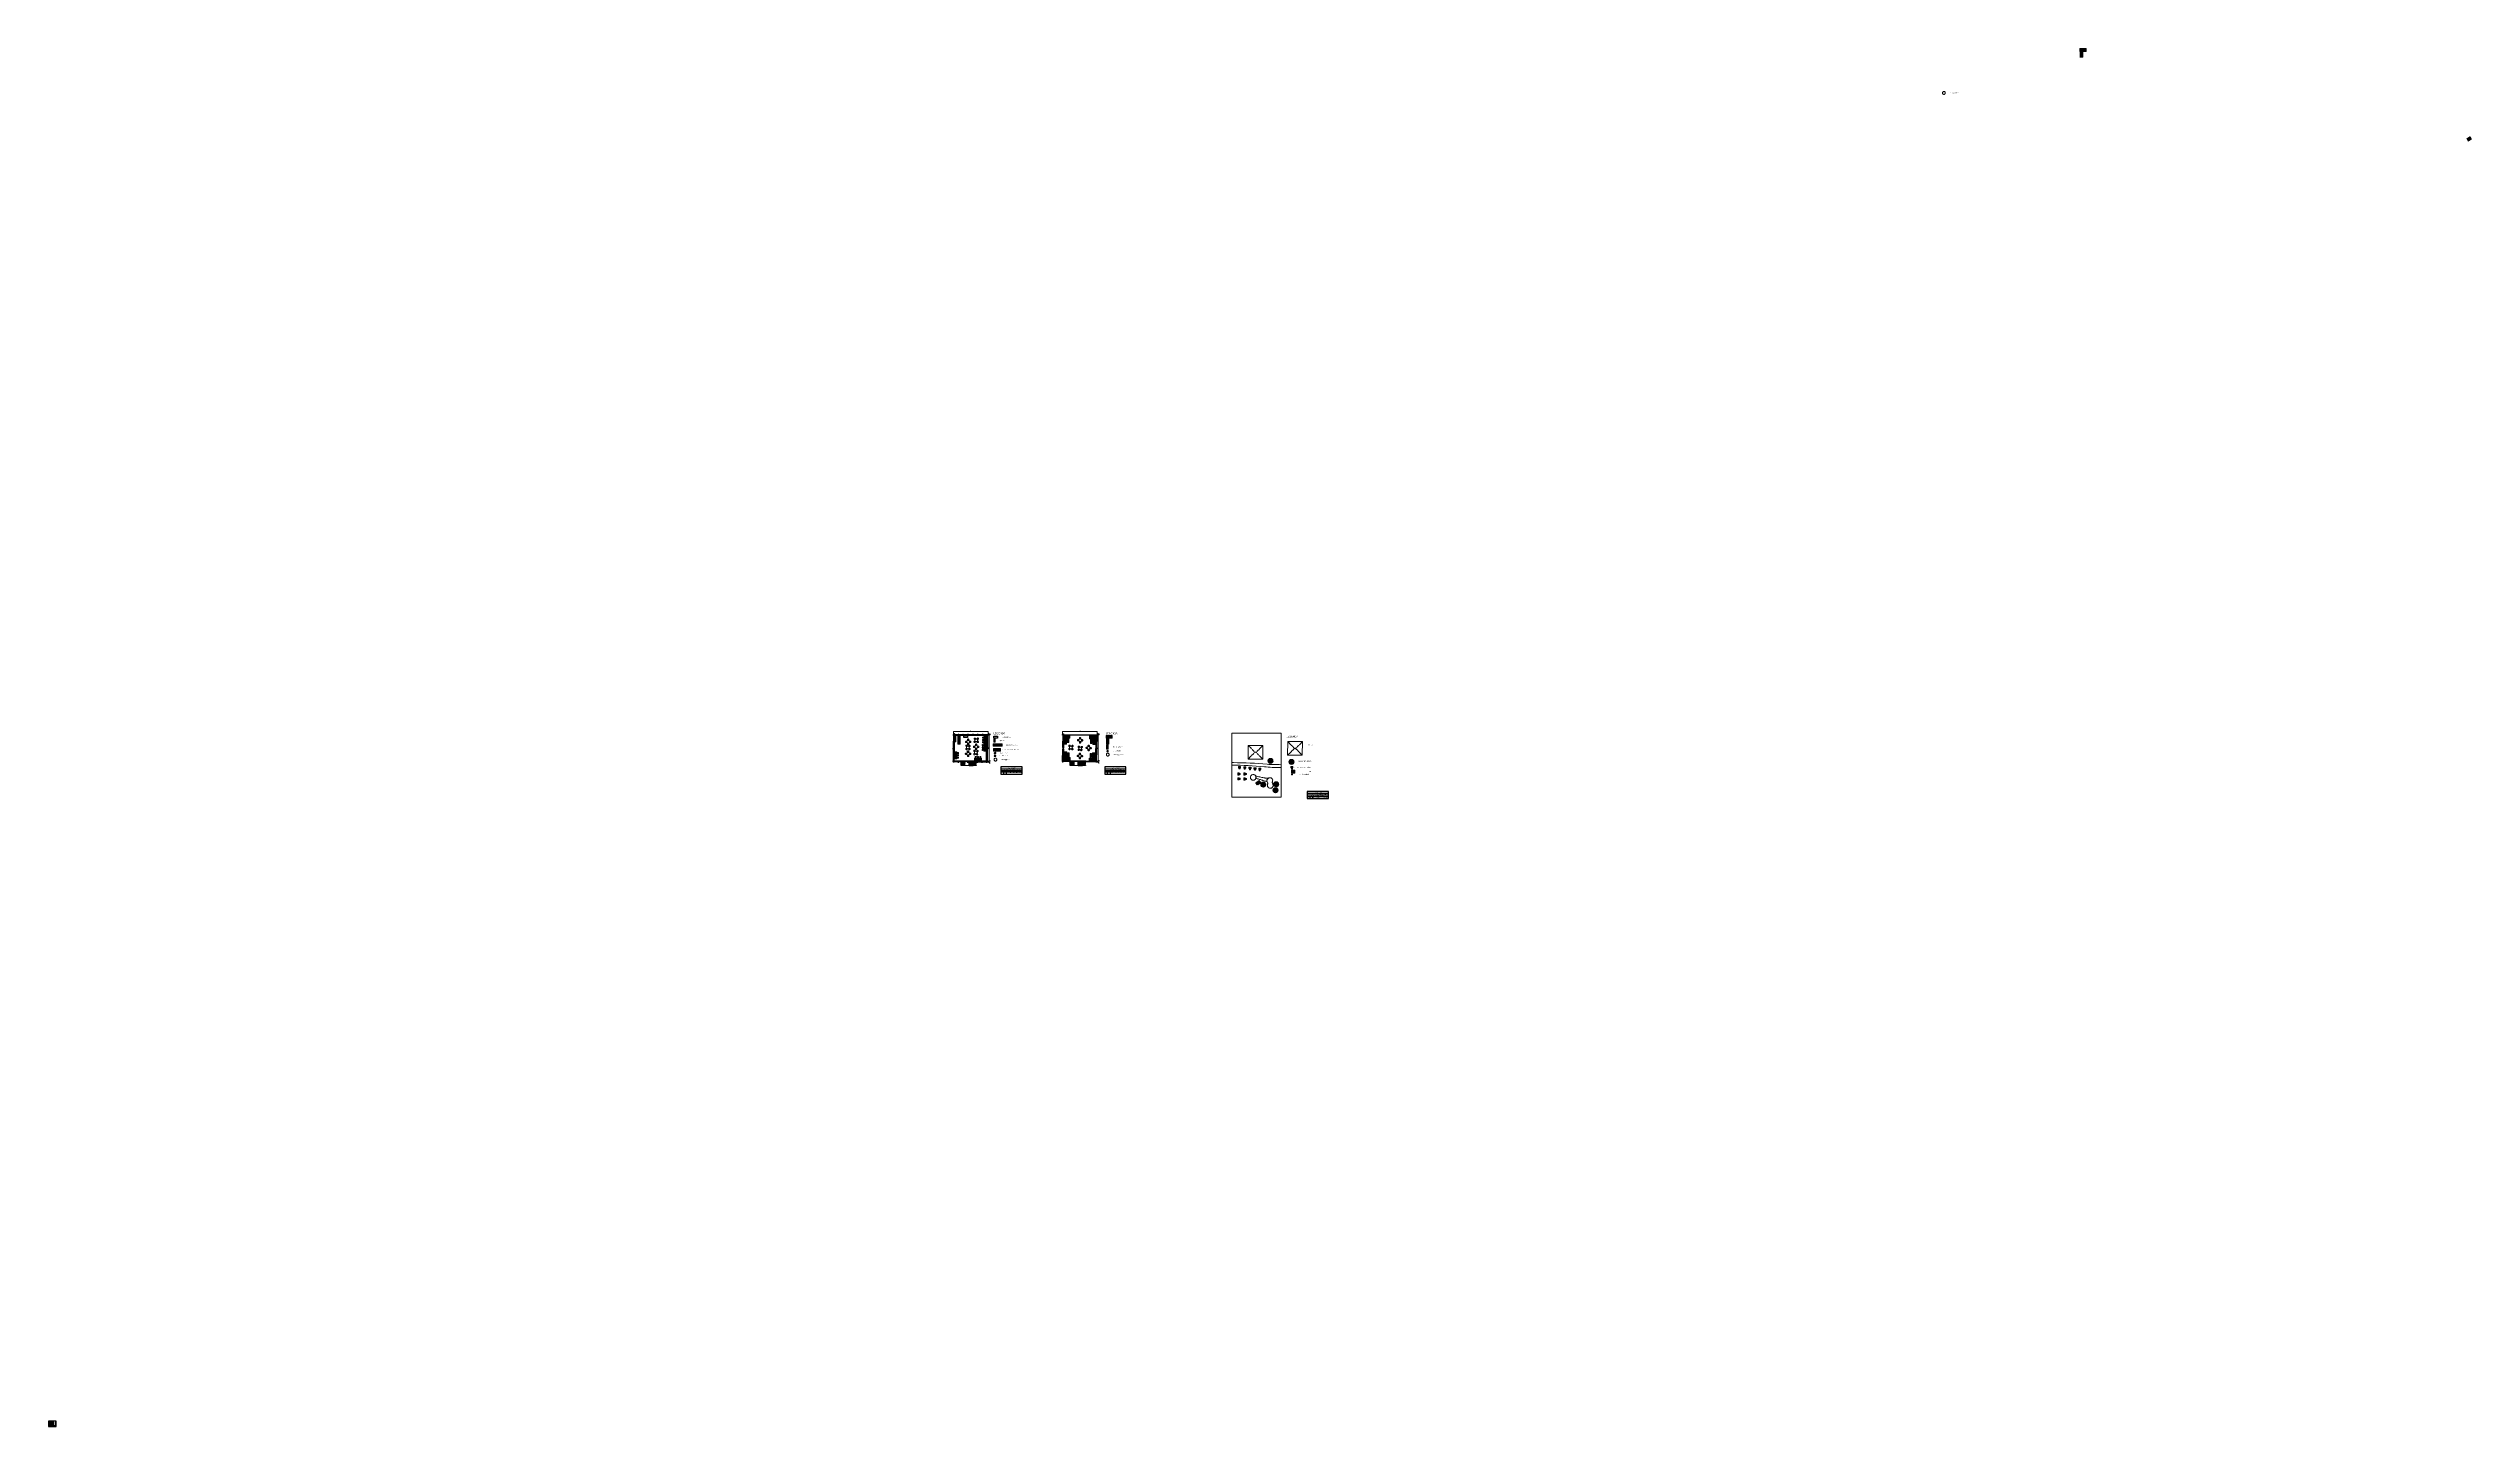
# Model space of a CAD drawing. Header units: millimetres. Extents: x 0 to 673989, y 0 to 383369.
import ezdxf

# ---------------------------------------------------------------- set-up
doc = ezdxf.new("R2010")
doc.units = ezdxf.units.MM
doc.header["$LTSCALE"] = 500
for name, color, linetype, lineweight in [('meble', 5, 'Continuous', 80), ('przekrój', 140, 'Continuous', 80), ('tabelka', 3, 'Continuous', 15)]:
    doc.layers.add(name, color=color, linetype=linetype, lineweight=lineweight)
for name, color, linetype in [('niewidoczne', 6, 'Continuous'), ('PDF _280-A Dachy Powłoki', 7, 'Continuous'), ('PDF _320-W Umeblowanie', 7, 'Continuous'), ('PDF _420-K Ściany', 7, 'Continuous'), ('PDF _A_ARA_wyposazenie_opis', 7, 'Continuous'), ('PDF _A_BUD_balkon', 7, 'Continuous'), ('PDF _A_BUD_DESKI NIEWIDOCZNE', 7, 'Continuous'), ('PDF _A_BUD_drzwi', 7, 'Continuous'), ('PDF _A_BUD_slusarka', 7, 'Continuous'), ('PDF _A_BUD_ściany 1', 7, 'Continuous'), ('PDF _A_opis', 7, 'Continuous'), ('PDF _wymiary', 7, 'Continuous'), ('schody', 7, 'Continuous'), ('Tekst', 1, 'Continuous'), ('teren', 2, 'Continuous')]:
    doc.layers.add(name, color=color, linetype=linetype)
doc.layers.add('wymiary', color=252, linetype='Continuous', true_color=0x696969)
doc.styles.add('CDMSTYLE', font='CDMSIMPL', dxfattribs={"width": 0.8, "bigfont": 'CDMBIGPL'})
doc.styles.add('PDF Arial', font='arial.ttf')

msp = doc.modelspace()

# ---------------------------------------------------------------- hatches: boundary and pattern name
at = {"layer": 'meble', "lineweight": 25, "true_color": 0xffffff, "transparency": 33554559}
for points in [[(259771, 189688), (259771, 189689), (259772, 189690), (259772, 189691), (259772, 189691), (259764, 189697), (259762, 189696)], [(259764, 189361), (259772, 189367), (259772, 189367), (259772, 189368), (259771, 189370), (259771, 189370), (259762, 189362)], [(259771, 189053), (259771, 189054), (259772, 189055), (259772, 189056), (259772, 189056), (259764, 189062), (259762, 189061)], [(259764, 188726), (259772, 188732), (259772, 188732), (259772, 188733), (259771, 188735), (259771, 188735), (259762, 188728)], [(259769, 189699), (259776, 189694), (259776, 189694), (259777, 189695), (259778, 189695)], [(259769, 189359), (259778, 189363), (259777, 189363), (259776, 189364), (259776, 189364)], [(259769, 189064), (259776, 189059), (259776, 189059), (259777, 189060), (259778, 189061)], [(259769, 188724), (259778, 188728), (259777, 188728), (259776, 188729), (259776, 188729)], [(259809, 189563), (259809, 189563), (259809, 189637), (259809, 189638), (259776, 189672), (259774, 189661), (259774, 189660), (259801, 189604), (259801, 189604), (259802, 189603), (259802, 189602), (259802, 189601), (259803, 189599), (259803, 189598), (259804, 189597), (259804, 189595), (259804, 189594), (259805, 189592), (259805, 189591), (259805, 189589), (259806, 189588), (259806, 189586), (259806, 189584), (259807, 189582), (259807, 189580), (259807, 189578), (259807, 189576), (259808, 189574), (259808, 189572), (259808, 189570), (259808, 189568), (259809, 189565), (259809, 189563)], [(259774, 189397), (259776, 189386), (259809, 189420), (259809, 189421), (259809, 189495), (259809, 189495), (259809, 189495), (259809, 189493), (259808, 189490), (259808, 189488), (259808, 189486), (259808, 189484), (259807, 189482), (259807, 189480), (259807, 189478), (259807, 189476), (259806, 189474), (259806, 189472), (259806, 189470), (259805, 189469), (259805, 189467), (259805, 189466), (259804, 189464), (259804, 189463), (259804, 189461), (259803, 189460), (259803, 189459), (259802, 189457), (259802, 189456), (259802, 189455), (259801, 189454), (259801, 189454), (259774, 189398)], [(259809, 188928), (259809, 188928), (259809, 189002), (259809, 189003), (259776, 189037), (259774, 189026), (259774, 189025), (259801, 188970), (259801, 188969), (259802, 188968), (259802, 188967), (259802, 188966), (259803, 188964), (259803, 188963), (259804, 188962), (259804, 188961), (259804, 188959), (259805, 188958), (259805, 188956), (259805, 188954), (259806, 188953), (259806, 188951), (259806, 188949), (259807, 188947), (259807, 188945), (259807, 188943), (259807, 188941), (259808, 188939), (259808, 188937), (259808, 188935), (259808, 188933), (259809, 188931), (259809, 188928)], [(259774, 188763), (259776, 188751), (259809, 188785), (259809, 188786), (259809, 188861), (259809, 188861), (259809, 188860), (259809, 188858), (259808, 188855), (259808, 188853), (259808, 188851), (259808, 188849), (259807, 188847), (259807, 188845), (259807, 188843), (259807, 188841), (259806, 188839), (259806, 188837), (259806, 188836), (259805, 188834), (259805, 188832), (259805, 188831), (259804, 188829), (259804, 188828), (259804, 188826), (259803, 188825), (259803, 188824), (259802, 188823), (259802, 188822), (259802, 188820), (259801, 188819), (259801, 188819), (259774, 188764)], [(259809, 189638), (259810, 189642), (259810, 189643), (259777, 189675), (259776, 189672)], [(259777, 189383), (259810, 189415), (259810, 189416), (259809, 189420), (259776, 189386)], [(259809, 189003), (259810, 189007), (259810, 189008), (259777, 189040), (259776, 189037)], [(259777, 188748), (259810, 188780), (259810, 188781), (259809, 188785), (259776, 188751)], [(259786, 191792), (259786, 191792), (259786, 191794), (259787, 191795), (259787, 191795), (259779, 191801), (259777, 191799)], [(259779, 191465), (259787, 191471), (259787, 191471), (259786, 191472), (259786, 191473), (259786, 191474), (259777, 191466)], [(259786, 191157), (259786, 191157), (259786, 191159), (259787, 191160), (259787, 191160), (259779, 191166), (259777, 191165)], [(259779, 190830), (259787, 190836), (259787, 190836), (259786, 190837), (259786, 190838), (259786, 190839), (259777, 190831)], [(259786, 190537), (259786, 190538), (259786, 190539), (259787, 190540), (259787, 190540), (259779, 190546), (259777, 190545)], [(259779, 190210), (259787, 190217), (259787, 190217), (259786, 190218), (259786, 190219), (259786, 190219), (259777, 190212)], [(259777, 189675), (259810, 189643), (259812, 189647), (259812, 189647), (259778, 189678), (259777, 189676)], [(259777, 189382), (259778, 189380), (259812, 189411), (259812, 189411), (259810, 189415), (259777, 189383)], [(259777, 189040), (259810, 189008), (259812, 189012), (259812, 189012), (259778, 189043), (259777, 189041)], [(259777, 188747), (259778, 188745), (259812, 188776), (259812, 188776), (259810, 188780), (259777, 188748)], [(259812, 189647), (259815, 189651), (259815, 189651), (259779, 189681), (259778, 189678)], [(259779, 189377), (259815, 189407), (259815, 189407), (259812, 189411), (259778, 189380)], [(259812, 189012), (259815, 189016), (259815, 189016), (259779, 189047), (259778, 189043)], [(259779, 188742), (259815, 188772), (259815, 188772), (259812, 188776), (259778, 188745)], [(259779, 189681), (259815, 189651), (259818, 189654), (259780, 189684), (259780, 189684)], [(259780, 189374), (259780, 189374), (259818, 189404), (259815, 189407), (259779, 189377)], [(259779, 189047), (259815, 189016), (259818, 189019), (259780, 189050), (259780, 189049)], [(259780, 188739), (259780, 188739), (259818, 188769), (259815, 188772), (259779, 188742)], [(259818, 189654), (259818, 189654), (259823, 189656), (259788, 189682), (259781, 189685), (259780, 189684)], [(259780, 189374), (259781, 189373), (259788, 189376), (259823, 189402), (259818, 189404), (259818, 189404)], [(259818, 189019), (259818, 189019), (259823, 189021), (259788, 189047), (259781, 189050), (259780, 189050)], [(259780, 188739), (259781, 188738), (259788, 188741), (259823, 188767), (259818, 188769), (259818, 188769)], [(259783, 191803), (259790, 191798), (259791, 191798), (259792, 191799), (259793, 191799)], [(259783, 191463), (259793, 191466), (259792, 191467), (259791, 191468), (259790, 191468)], [(259783, 191168), (259790, 191163), (259791, 191163), (259792, 191164), (259793, 191164)], [(259783, 190828), (259793, 190832), (259792, 190832), (259791, 190833), (259790, 190833)], [(259783, 190548), (259790, 190543), (259791, 190543), (259792, 190544), (259793, 190545)], [(259783, 190208), (259793, 190212), (259792, 190212), (259791, 190213), (259790, 190214)], [(259823, 191666), (259824, 191666), (259824, 191741), (259824, 191742), (259791, 191776), (259789, 191764), (259788, 191763), (259815, 191708), (259816, 191707), (259816, 191707), (259817, 191705), (259817, 191704), (259817, 191703), (259818, 191702), (259818, 191701), (259818, 191699), (259819, 191698), (259819, 191696), (259819, 191695), (259820, 191693), (259820, 191691), (259820, 191690), (259821, 191688), (259821, 191686), (259821, 191684), (259822, 191682), (259822, 191680), (259822, 191678), (259822, 191676), (259823, 191674), (259823, 191672), (259823, 191669), (259823, 191667)], [(259789, 191501), (259791, 191490), (259824, 191524), (259824, 191524), (259824, 191599), (259823, 191599), (259823, 191599), (259823, 191596), (259823, 191594), (259823, 191592), (259822, 191590), (259822, 191588), (259822, 191586), (259822, 191584), (259821, 191582), (259821, 191580), (259821, 191578), (259820, 191576), (259820, 191574), (259820, 191573), (259819, 191571), (259819, 191569), (259819, 191568), (259818, 191566), (259818, 191565), (259818, 191564), (259817, 191562), (259817, 191561), (259817, 191560), (259816, 191559), (259816, 191558), (259815, 191557), (259788, 191502)], [(259823, 191031), (259824, 191031), (259824, 191106), (259824, 191107), (259791, 191141), (259789, 191130), (259788, 191129), (259815, 191073), (259816, 191073), (259816, 191072), (259817, 191071), (259817, 191069), (259817, 191068), (259818, 191067), (259818, 191066), (259818, 191064), (259819, 191063), (259819, 191061), (259819, 191060), (259820, 191058), (259820, 191056), (259820, 191055), (259821, 191053), (259821, 191051), (259821, 191049), (259822, 191047), (259822, 191045), (259822, 191043), (259822, 191041), (259823, 191039), (259823, 191037), (259823, 191034), (259823, 191032)], [(259789, 190866), (259791, 190855), (259824, 190889), (259824, 190890), (259824, 190964), (259823, 190964), (259823, 190964), (259823, 190962), (259823, 190959), (259823, 190957), (259822, 190955), (259822, 190953), (259822, 190951), (259822, 190949), (259821, 190947), (259821, 190945), (259821, 190943), (259820, 190941), (259820, 190939), (259820, 190938), (259819, 190936), (259819, 190935), (259819, 190933), (259818, 190932), (259818, 190930), (259818, 190929), (259817, 190928), (259817, 190926), (259817, 190925), (259816, 190924), (259816, 190923), (259815, 190922), (259788, 190867)], [(259823, 190412), (259824, 190412), (259824, 190487), (259824, 190487), (259791, 190521), (259789, 190510), (259788, 190509), (259815, 190454), (259816, 190453), (259816, 190452), (259817, 190451), (259817, 190450), (259817, 190449), (259818, 190447), (259818, 190446), (259818, 190445), (259819, 190443), (259819, 190442), (259819, 190440), (259820, 190439), (259820, 190437), (259820, 190435), (259821, 190433), (259821, 190431), (259821, 190429), (259822, 190427), (259822, 190425), (259822, 190423), (259822, 190421), (259823, 190419), (259823, 190417), (259823, 190415), (259823, 190412)], [(259789, 190247), (259791, 190235), (259824, 190269), (259824, 190270), (259824, 190345), (259823, 190345), (259823, 190344), (259823, 190342), (259823, 190340), (259823, 190337), (259822, 190335), (259822, 190333), (259822, 190331), (259822, 190329), (259821, 190327), (259821, 190325), (259821, 190323), (259820, 190321), (259820, 190320), (259820, 190318), (259819, 190316), (259819, 190315), (259819, 190313), (259818, 190312), (259818, 190311), (259818, 190309), (259817, 190308), (259817, 190307), (259817, 190306), (259816, 190305), (259816, 190304), (259815, 190303), (259788, 190248)], [(259788, 189682), (259823, 189656), (259823, 189656), (259827, 189657), (259827, 189657), (259797, 189678)], [(259823, 189402), (259788, 189376), (259797, 189380), (259827, 189401), (259827, 189401), (259823, 189402)], [(259788, 189047), (259823, 189021), (259823, 189021), (259827, 189022), (259827, 189022), (259797, 189043)], [(259823, 188767), (259788, 188741), (259797, 188745), (259827, 188766), (259827, 188766), (259823, 188767)], [(259791, 191779), (259825, 191747), (259826, 191751), (259827, 191751), (259792, 191782), (259792, 191780)], [(259824, 191742), (259825, 191746), (259825, 191747), (259791, 191779), (259791, 191776)], [(259791, 191487), (259825, 191519), (259825, 191520), (259824, 191524), (259791, 191490)], [(259792, 191486), (259792, 191484), (259827, 191515), (259826, 191515), (259825, 191519), (259791, 191487)], [(259791, 191144), (259825, 191112), (259826, 191116), (259827, 191116), (259792, 191147), (259792, 191145)], [(259824, 191107), (259825, 191111), (259825, 191112), (259791, 191144), (259791, 191141)], [(259791, 190852), (259825, 190884), (259825, 190885), (259824, 190889), (259791, 190855)], [(259792, 190851), (259792, 190849), (259827, 190880), (259826, 190880), (259825, 190884), (259791, 190852)], [(259791, 190524), (259825, 190492), (259826, 190496), (259827, 190496), (259792, 190527), (259792, 190525)], [(259824, 190487), (259825, 190492), (259825, 190492), (259791, 190524), (259791, 190521)], [(259791, 190232), (259825, 190265), (259825, 190265), (259824, 190269), (259791, 190235)], [(259792, 190231), (259792, 190229), (259827, 190260), (259826, 190260), (259825, 190265), (259791, 190232)], [(259827, 191751), (259829, 191755), (259829, 191755), (259794, 191785), (259792, 191782)], [(259794, 191480), (259829, 191511), (259829, 191511), (259827, 191515), (259792, 191484)], [(259827, 191116), (259829, 191120), (259829, 191120), (259794, 191150), (259792, 191147)], [(259794, 190846), (259829, 190876), (259829, 190876), (259827, 190880), (259792, 190849)], [(259827, 190496), (259829, 190500), (259829, 190500), (259794, 190531), (259792, 190527)], [(259794, 190226), (259829, 190256), (259829, 190256), (259827, 190260), (259792, 190229)], [(259794, 191785), (259829, 191755), (259833, 191758), (259795, 191788), (259795, 191788)], [(259795, 191478), (259795, 191477), (259833, 191508), (259829, 191511), (259794, 191480)], [(259794, 191150), (259829, 191120), (259833, 191123), (259795, 191153), (259795, 191153)], [(259795, 190843), (259795, 190843), (259833, 190873), (259829, 190876), (259794, 190846)], [(259794, 190531), (259829, 190500), (259833, 190503), (259795, 190534), (259795, 190534)], [(259795, 190223), (259795, 190223), (259833, 190253), (259829, 190256), (259794, 190226)], [(259833, 191758), (259833, 191758), (259837, 191760), (259802, 191786), (259795, 191789), (259795, 191788)], [(259795, 191477), (259795, 191477), (259802, 191480), (259837, 191506), (259833, 191508), (259833, 191508)], [(259833, 191123), (259833, 191123), (259837, 191125), (259802, 191151), (259795, 191154), (259795, 191153)], [(259795, 190843), (259795, 190842), (259802, 190845), (259837, 190871), (259833, 190873), (259833, 190873)], [(259833, 190503), (259833, 190503), (259837, 190505), (259802, 190531), (259795, 190534), (259795, 190534)], [(259795, 190223), (259795, 190222), (259802, 190225), (259837, 190251), (259833, 190253), (259833, 190253)], [(259802, 191786), (259837, 191760), (259837, 191760), (259842, 191761), (259842, 191761), (259812, 191782)], [(259837, 191506), (259802, 191480), (259812, 191483), (259842, 191505), (259842, 191505), (259837, 191506)], [(259802, 191151), (259837, 191125), (259837, 191125), (259842, 191126), (259842, 191126), (259812, 191147)], [(259837, 190871), (259802, 190845), (259812, 190849), (259842, 190870), (259842, 190870), (259837, 190871)], [(259802, 190531), (259837, 190505), (259837, 190506), (259842, 190506), (259842, 190506), (259812, 190528)], [(259837, 190251), (259802, 190225), (259812, 190229), (259842, 190250), (259842, 190250), (259837, 190251)], [(259835, 189672), (259837, 189658), (259927, 189665), (259924, 189665), (259921, 189664), (259918, 189664), (259915, 189664), (259911, 189664), (259908, 189664), (259905, 189664), (259902, 189664), (259900, 189664), (259897, 189664), (259894, 189664), (259891, 189664), (259889, 189664), (259886, 189665), (259884, 189665), (259881, 189665), (259879, 189665), (259877, 189665), (259874, 189665), (259872, 189665), (259870, 189665), (259868, 189666), (259866, 189666), (259865, 189666), (259863, 189666), (259862, 189667), (259860, 189667), (259859, 189667), (259858, 189667), (259856, 189668), (259855, 189668), (259855, 189668), (259855, 189668), (259805, 189686), (259831, 189675), (259832, 189675), (259833, 189674), (259834, 189673)], [(259831, 189383), (259805, 189372), (259855, 189390), (259855, 189390), (259855, 189390), (259856, 189390), (259858, 189391), (259859, 189391), (259860, 189391), (259862, 189391), (259863, 189392), (259865, 189392), (259866, 189392), (259868, 189392), (259870, 189393), (259872, 189393), (259874, 189393), (259877, 189393), (259879, 189393), (259881, 189393), (259884, 189393), (259886, 189394), (259889, 189394), (259891, 189394), (259894, 189394), (259897, 189394), (259900, 189394), (259902, 189394), (259905, 189394), (259908, 189394), (259911, 189394), (259915, 189394), (259918, 189394), (259921, 189394), (259924, 189393), (259927, 189393), (259837, 189400), (259835, 189386), (259834, 189385), (259833, 189384), (259832, 189383)], [(259835, 189037), (259837, 189023), (259927, 189030), (259924, 189030), (259921, 189030), (259918, 189029), (259915, 189029), (259911, 189029), (259908, 189029), (259905, 189029), (259902, 189029), (259900, 189029), (259897, 189029), (259894, 189029), (259891, 189029), (259889, 189030), (259886, 189030), (259884, 189030), (259881, 189030), (259879, 189030), (259877, 189030), (259874, 189030), (259872, 189030), (259870, 189031), (259868, 189031), (259866, 189031), (259865, 189031), (259863, 189031), (259862, 189032), (259860, 189032), (259859, 189032), (259858, 189033), (259856, 189033), (259855, 189033), (259855, 189033), (259855, 189033), (259805, 189051), (259831, 189041), (259832, 189040), (259833, 189039), (259834, 189038)], [(259831, 188748), (259805, 188737), (259855, 188755), (259855, 188755), (259855, 188755), (259856, 188755), (259858, 188756), (259859, 188756), (259860, 188756), (259862, 188757), (259863, 188757), (259865, 188757), (259866, 188757), (259868, 188757), (259870, 188758), (259872, 188758), (259874, 188758), (259877, 188758), (259879, 188758), (259881, 188758), (259884, 188759), (259886, 188759), (259889, 188759), (259891, 188759), (259894, 188759), (259897, 188759), (259900, 188759), (259902, 188759), (259905, 188759), (259908, 188759), (259911, 188759), (259915, 188759), (259918, 188759), (259921, 188759), (259924, 188759), (259927, 188758), (259837, 188765), (259835, 188751), (259834, 188750), (259833, 188749), (259832, 188748)], [(259828, 189401), (260086, 189381), (260092, 189382), (260097, 189384), (260101, 189387), (260105, 189391), (260107, 189396), (260108, 189401), (260108, 189657), (260107, 189662), (260105, 189667), (260101, 189671), (260097, 189675), (260092, 189676), (260086, 189677), (259828, 189657), (259823, 189656), (259818, 189654), (259815, 189651), (259812, 189647), (259810, 189642), (259809, 189637), (259809, 189421), (259810, 189416), (259812, 189411), (259815, 189407), (259818, 189404), (259823, 189402)], [(259828, 188766), (260086, 188747), (260092, 188747), (260097, 188749), (260101, 188752), (260105, 188756), (260107, 188761), (260108, 188766), (260108, 189022), (260107, 189027), (260105, 189032), (260101, 189036), (260097, 189040), (260092, 189041), (260086, 189042), (259828, 189022), (259823, 189021), (259818, 189019), (259815, 189016), (259812, 189012), (259810, 189007), (259809, 189002), (259809, 188786), (259810, 188781), (259812, 188776), (259815, 188772), (259818, 188769), (259823, 188767)], [(259849, 191776), (259852, 191762), (259942, 191769), (259939, 191768), (259935, 191768), (259932, 191768), (259929, 191768), (259926, 191768), (259923, 191768), (259920, 191768), (259917, 191768), (259914, 191768), (259911, 191768), (259908, 191768), (259906, 191768), (259903, 191768), (259901, 191768), (259898, 191768), (259896, 191769), (259893, 191769), (259891, 191769), (259889, 191769), (259887, 191769), (259885, 191769), (259883, 191770), (259881, 191770), (259879, 191770), (259878, 191770), (259876, 191770), (259875, 191771), (259873, 191771), (259872, 191771), (259871, 191772), (259870, 191772), (259869, 191772), (259869, 191772), (259819, 191790), (259846, 191779), (259847, 191779), (259848, 191778), (259849, 191777)], [(259846, 191486), (259819, 191476), (259869, 191494), (259869, 191494), (259870, 191494), (259871, 191494), (259872, 191494), (259873, 191495), (259875, 191495), (259876, 191495), (259878, 191495), (259879, 191496), (259881, 191496), (259883, 191496), (259885, 191496), (259887, 191497), (259889, 191497), (259891, 191497), (259893, 191497), (259896, 191497), (259898, 191497), (259901, 191497), (259903, 191497), (259906, 191498), (259908, 191498), (259911, 191498), (259914, 191498), (259917, 191498), (259920, 191498), (259923, 191498), (259926, 191498), (259929, 191498), (259932, 191497), (259935, 191497), (259939, 191497), (259942, 191497), (259852, 191504), (259849, 191490), (259849, 191489), (259848, 191488), (259847, 191487)], [(259849, 191141), (259852, 191127), (259942, 191134), (259939, 191134), (259935, 191133), (259932, 191133), (259929, 191133), (259926, 191133), (259923, 191133), (259920, 191133), (259917, 191133), (259914, 191133), (259911, 191133), (259908, 191133), (259906, 191133), (259903, 191133), (259901, 191133), (259898, 191134), (259896, 191134), (259893, 191134), (259891, 191134), (259889, 191134), (259887, 191134), (259885, 191134), (259883, 191135), (259881, 191135), (259879, 191135), (259878, 191135), (259876, 191136), (259875, 191136), (259873, 191136), (259872, 191136), (259871, 191137), (259870, 191137), (259869, 191137), (259869, 191137), (259819, 191155), (259846, 191144), (259847, 191144), (259848, 191143), (259849, 191142)], [(259846, 190852), (259819, 190841), (259869, 190859), (259869, 190859), (259870, 190859), (259871, 190859), (259872, 190859), (259873, 190860), (259875, 190860), (259876, 190860), (259878, 190861), (259879, 190861), (259881, 190861), (259883, 190861), (259885, 190861), (259887, 190862), (259889, 190862), (259891, 190862), (259893, 190862), (259896, 190862), (259898, 190862), (259901, 190863), (259903, 190863), (259906, 190863), (259908, 190863), (259911, 190863), (259914, 190863), (259917, 190863), (259920, 190863), (259923, 190863), (259926, 190863), (259929, 190863), (259932, 190863), (259935, 190863), (259939, 190862), (259942, 190862), (259852, 190869), (259849, 190855), (259849, 190854), (259848, 190853), (259847, 190852)], [(259849, 190521), (259852, 190507), (259942, 190514), (259939, 190514), (259935, 190514), (259932, 190514), (259929, 190514), (259926, 190514), (259923, 190513), (259920, 190513), (259917, 190513), (259914, 190513), (259911, 190514), (259908, 190514), (259906, 190514), (259903, 190514), (259901, 190514), (259898, 190514), (259896, 190514), (259893, 190514), (259891, 190514), (259889, 190514), (259887, 190515), (259885, 190515), (259883, 190515), (259881, 190515), (259879, 190515), (259878, 190516), (259876, 190516), (259875, 190516), (259873, 190516), (259872, 190517), (259871, 190517), (259870, 190517), (259869, 190518), (259869, 190518), (259819, 190535), (259846, 190525), (259847, 190524), (259848, 190523), (259849, 190522)], [(259846, 190232), (259819, 190221), (259869, 190239), (259869, 190239), (259870, 190239), (259871, 190239), (259872, 190240), (259873, 190240), (259875, 190240), (259876, 190241), (259878, 190241), (259879, 190241), (259881, 190241), (259883, 190242), (259885, 190242), (259887, 190242), (259889, 190242), (259891, 190242), (259893, 190242), (259896, 190243), (259898, 190243), (259901, 190243), (259903, 190243), (259906, 190243), (259908, 190243), (259911, 190243), (259914, 190243), (259917, 190243), (259920, 190243), (259923, 190243), (259926, 190243), (259929, 190243), (259932, 190243), (259935, 190243), (259939, 190243), (259942, 190243), (259852, 190249), (259849, 190235), (259849, 190234), (259848, 190233), (259847, 190232)], [(259842, 191505), (260101, 191485), (260106, 191486), (260112, 191487), (260116, 191490), (260119, 191495), (260122, 191500), (260122, 191505), (260122, 191761), (260122, 191766), (260119, 191771), (260116, 191775), (260112, 191778), (260106, 191780), (260101, 191780), (259842, 191761), (259837, 191760), (259833, 191758), (259829, 191755), (259826, 191751), (259825, 191746), (259824, 191741), (259824, 191524), (259825, 191520), (259826, 191515), (259829, 191511), (259833, 191508), (259837, 191506)], [(259842, 190870), (260101, 190850), (260106, 190851), (260112, 190853), (260116, 190856), (260119, 190860), (260122, 190865), (260122, 190870), (260122, 191126), (260122, 191131), (260119, 191136), (260116, 191140), (260112, 191143), (260106, 191145), (260101, 191146), (259842, 191126), (259837, 191125), (259833, 191123), (259829, 191120), (259826, 191116), (259825, 191111), (259824, 191106), (259824, 190890), (259825, 190885), (259826, 190880), (259829, 190876), (259833, 190873), (259837, 190871)], [(259842, 190250), (260101, 190231), (260106, 190231), (260112, 190233), (260116, 190236), (260119, 190240), (260122, 190245), (260122, 190251), (260122, 190506), (260122, 190511), (260119, 190516), (260116, 190521), (260112, 190524), (260106, 190526), (260101, 190526), (259842, 190506), (259837, 190506), (259833, 190503), (259829, 190500), (259826, 190496), (259825, 190492), (259824, 190487), (259824, 190270), (259825, 190265), (259826, 190260), (259829, 190256), (259833, 190253), (259837, 190251)], [(259828, 189657), (259828, 189657), (259829, 189657), (259827, 189667), (259826, 189667)], [(259828, 189022), (259828, 189022), (259829, 189022), (259827, 189032), (259826, 189032)], [(259829, 189657), (259830, 189657), (259828, 189666), (259827, 189666), (259827, 189667)], [(259829, 189401), (259827, 189392), (259827, 189392), (259828, 189392), (259830, 189401)], [(259829, 189022), (259830, 189022), (259828, 189031), (259827, 189031), (259827, 189032)], [(259829, 188766), (259827, 188757), (259827, 188757), (259828, 188757), (259830, 188766)], [(259842, 191761), (259842, 191761), (259843, 191761), (259842, 191770), (259841, 191771)], [(259842, 191505), (259841, 191495), (259842, 191495), (259843, 191505), (259842, 191505)], [(259842, 191126), (259842, 191126), (259843, 191126), (259842, 191135), (259841, 191136)], [(259842, 190506), (259842, 190506), (259843, 190507), (259842, 190516), (259841, 190516)], [(259843, 191761), (259844, 191761), (259843, 191770), (259842, 191770), (259842, 191770)], [(259843, 191505), (259842, 191495), (259842, 191496), (259843, 191496), (259844, 191505)], [(259843, 191126), (259844, 191126), (259843, 191135), (259842, 191135), (259842, 191135)], [(259843, 190870), (259842, 190860), (259842, 190861), (259843, 190861), (259844, 190870)], [(259843, 190507), (259844, 190507), (259843, 190515), (259842, 190516), (259842, 190516)], [(259843, 190250), (259842, 190241), (259842, 190241), (259843, 190241), (259844, 190250)], [(259998, 189670), (259995, 189670), (260086, 189677), (260087, 189677), (260147, 189727), (260066, 189684), (260066, 189684), (260066, 189684), (260065, 189683), (260064, 189683), (260063, 189682), (260061, 189682), (260060, 189682), (260059, 189681), (260057, 189681), (260055, 189680), (260053, 189680), (260052, 189679), (260050, 189679), (260048, 189678), (260045, 189678), (260043, 189677), (260041, 189677), (260039, 189676), (260036, 189676), (260034, 189675), (260031, 189675), (260028, 189674), (260026, 189674), (260023, 189673), (260020, 189673), (260017, 189673), (260014, 189672), (260011, 189672), (260008, 189671), (260005, 189671), (260002, 189671)], [(260147, 189331), (260087, 189381), (260086, 189381), (259995, 189388), (259998, 189388), (260002, 189388), (260005, 189387), (260008, 189387), (260011, 189386), (260014, 189386), (260017, 189385), (260020, 189385), (260023, 189385), (260026, 189384), (260028, 189384), (260031, 189383), (260034, 189383), (260036, 189382), (260039, 189382), (260041, 189381), (260043, 189381), (260045, 189380), (260048, 189380), (260050, 189379), (260052, 189379), (260053, 189378), (260055, 189378), (260057, 189377), (260059, 189377), (260060, 189376), (260061, 189376), (260063, 189376), (260064, 189375), (260065, 189375), (260066, 189374), (260066, 189374), (260066, 189374)], [(259998, 189035), (259995, 189035), (260086, 189042), (260087, 189042), (260147, 189092), (260066, 189049), (260066, 189049), (260066, 189049), (260065, 189049), (260064, 189048), (260063, 189048), (260061, 189047), (260060, 189047), (260059, 189046), (260057, 189046), (260055, 189045), (260053, 189045), (260052, 189044), (260050, 189044), (260048, 189043), (260045, 189043), (260043, 189042), (260041, 189042), (260039, 189041), (260036, 189041), (260034, 189040), (260031, 189040), (260028, 189039), (260026, 189039), (260023, 189039), (260020, 189038), (260017, 189038), (260014, 189037), (260011, 189037), (260008, 189036), (260005, 189036), (260002, 189036)], [(260147, 188696), (260087, 188747), (260086, 188747), (259995, 188753), (259998, 188753), (260002, 188753), (260005, 188752), (260008, 188752), (260011, 188751), (260014, 188751), (260017, 188751), (260020, 188750), (260023, 188750), (260026, 188749), (260028, 188749), (260031, 188748), (260034, 188748), (260036, 188747), (260039, 188747), (260041, 188746), (260043, 188746), (260045, 188746), (260048, 188745), (260050, 188745), (260052, 188744), (260053, 188744), (260055, 188743), (260057, 188743), (260059, 188742), (260060, 188742), (260061, 188741), (260063, 188741), (260064, 188740), (260065, 188740), (260066, 188739), (260066, 188739), (260066, 188739)], [(260013, 191774), (260010, 191774), (260101, 191780), (260102, 191780), (260161, 191831), (260081, 191788), (260081, 191788), (260080, 191788), (260079, 191787), (260078, 191787), (260077, 191786), (260076, 191786), (260075, 191785), (260073, 191785), (260071, 191784), (260070, 191784), (260068, 191783), (260066, 191783), (260064, 191782), (260062, 191782), (260060, 191781), (260058, 191781), (260055, 191780), (260053, 191780), (260051, 191780), (260048, 191779), (260046, 191779), (260043, 191778), (260040, 191778), (260037, 191777), (260034, 191777), (260032, 191776), (260029, 191776), (260026, 191776), (260022, 191775), (260019, 191775), (260016, 191774)], [(260161, 191435), (260102, 191485), (260101, 191485), (260010, 191492), (260013, 191492), (260016, 191491), (260019, 191491), (260022, 191491), (260026, 191490), (260029, 191490), (260032, 191489), (260034, 191489), (260037, 191488), (260040, 191488), (260043, 191488), (260046, 191487), (260048, 191487), (260051, 191486), (260053, 191486), (260055, 191485), (260058, 191485), (260060, 191484), (260062, 191484), (260064, 191483), (260066, 191483), (260068, 191482), (260070, 191482), (260071, 191481), (260073, 191481), (260075, 191480), (260076, 191480), (260077, 191479), (260078, 191479), (260079, 191478), (260080, 191478), (260081, 191478), (260081, 191478)], [(260013, 191139), (260010, 191139), (260101, 191146), (260102, 191145), (260161, 191196), (260081, 191153), (260081, 191153), (260080, 191153), (260079, 191152), (260078, 191152), (260077, 191151), (260076, 191151), (260075, 191150), (260073, 191150), (260071, 191150), (260070, 191149), (260068, 191149), (260066, 191148), (260064, 191148), (260062, 191147), (260060, 191147), (260058, 191146), (260055, 191146), (260053, 191145), (260051, 191145), (260048, 191144), (260046, 191144), (260043, 191143), (260040, 191143), (260037, 191142), (260034, 191142), (260032, 191142), (260029, 191141), (260026, 191141), (260022, 191140), (260019, 191140), (260016, 191139)], [(260161, 190800), (260102, 190850), (260101, 190850), (260010, 190857), (260013, 190857), (260016, 190856), (260019, 190856), (260022, 190856), (260026, 190855), (260029, 190855), (260032, 190854), (260034, 190854), (260037, 190853), (260040, 190853), (260043, 190853), (260046, 190852), (260048, 190852), (260051, 190851), (260053, 190851), (260055, 190850), (260058, 190850), (260060, 190849), (260062, 190849), (260064, 190848), (260066, 190848), (260068, 190847), (260070, 190847), (260071, 190846), (260073, 190846), (260075, 190845), (260076, 190845), (260077, 190844), (260078, 190844), (260079, 190844), (260080, 190843), (260081, 190843), (260081, 190843)], [(260013, 190519), (260010, 190519), (260101, 190526), (260102, 190526), (260161, 190576), (260081, 190533), (260081, 190533), (260080, 190533), (260079, 190533), (260078, 190532), (260077, 190532), (260076, 190531), (260075, 190531), (260073, 190530), (260071, 190530), (260070, 190529), (260068, 190529), (260066, 190528), (260064, 190528), (260062, 190527), (260060, 190527), (260058, 190526), (260055, 190526), (260053, 190525), (260051, 190525), (260048, 190525), (260046, 190524), (260043, 190524), (260040, 190523), (260037, 190523), (260034, 190522), (260032, 190522), (260029, 190521), (260026, 190521), (260022, 190521), (260019, 190520), (260016, 190520)], [(260161, 190180), (260102, 190231), (260101, 190231), (260010, 190237), (260013, 190237), (260016, 190237), (260019, 190236), (260022, 190236), (260026, 190236), (260029, 190235), (260032, 190235), (260034, 190234), (260037, 190234), (260040, 190233), (260043, 190233), (260046, 190232), (260048, 190232), (260051, 190232), (260053, 190231), (260055, 190231), (260058, 190230), (260060, 190230), (260062, 190229), (260064, 190229), (260066, 190228), (260068, 190228), (260070, 190227), (260071, 190227), (260073, 190226), (260075, 190226), (260076, 190225), (260077, 190225), (260078, 190224), (260079, 190224), (260080, 190223), (260081, 190223), (260081, 190223)], [(260092, 189676), (260150, 189727), (260147, 189727), (260087, 189677), (260092, 189676)], [(260087, 189381), (260147, 189331), (260150, 189331), (260092, 189382), (260092, 189382)], [(260092, 189041), (260150, 189092), (260147, 189092), (260087, 189042), (260092, 189041)], [(260087, 188747), (260147, 188696), (260150, 188696), (260092, 188747), (260092, 188747)], [(260097, 189674), (260152, 189726), (260150, 189727), (260092, 189676), (260097, 189675)], [(260092, 189382), (260150, 189331), (260152, 189332), (260097, 189384), (260097, 189384)], [(260097, 189039), (260152, 189091), (260150, 189092), (260092, 189041), (260097, 189040)], [(260092, 188747), (260150, 188696), (260152, 188697), (260097, 188749), (260097, 188749)], [(260105, 189667), (260156, 189722), (260154, 189725), (260101, 189671), (260101, 189671)], [(260105, 189032), (260156, 189088), (260154, 189090), (260101, 189037), (260101, 189036)], [(260107, 191780), (260164, 191831), (260161, 191831), (260102, 191780), (260106, 191780)], [(260102, 191485), (260161, 191435), (260164, 191435), (260107, 191486), (260106, 191486)], [(260107, 191145), (260164, 191196), (260161, 191196), (260102, 191145), (260106, 191145)], [(260102, 190850), (260161, 190800), (260164, 190800), (260107, 190851), (260106, 190851)], [(260107, 190525), (260164, 190576), (260161, 190576), (260102, 190526), (260106, 190526)], [(260102, 190231), (260161, 190180), (260164, 190180), (260107, 190231), (260106, 190231)], [(260105, 189667), (260107, 189663), (260157, 189720), (260156, 189722), (260105, 189667)], [(260156, 189336), (260157, 189338), (260107, 189395), (260105, 189391), (260105, 189391)], [(260105, 189032), (260107, 189028), (260157, 189085), (260156, 189088), (260105, 189032)], [(260156, 188701), (260157, 188703), (260107, 188761), (260105, 188756), (260105, 188756)], [(260112, 191778), (260167, 191830), (260164, 191831), (260107, 191780), (260112, 191778)], [(260107, 191486), (260164, 191435), (260167, 191436), (260112, 191488), (260112, 191487)], [(260112, 191143), (260167, 191195), (260164, 191196), (260107, 191145), (260112, 191143)], [(260107, 190851), (260164, 190800), (260167, 190801), (260112, 190853), (260112, 190853)], [(260112, 190524), (260167, 190575), (260164, 190576), (260107, 190525), (260112, 190524)], [(260107, 190231), (260164, 190180), (260167, 190181), (260112, 190233), (260112, 190233)], [(260107, 189662), (260108, 189658), (260158, 189717), (260157, 189720), (260107, 189663)], [(260157, 189338), (260158, 189341), (260108, 189400), (260107, 189396), (260107, 189395)], [(260107, 189027), (260108, 189023), (260158, 189082), (260157, 189085), (260107, 189028)], [(260157, 188703), (260158, 188706), (260108, 188766), (260107, 188761), (260107, 188761)], [(260108, 189563), (260108, 189566), (260108, 189569), (260108, 189572), (260108, 189575), (260109, 189578), (260109, 189581), (260109, 189584), (260109, 189587), (260110, 189590), (260110, 189593), (260110, 189596), (260110, 189598), (260111, 189601), (260111, 189603), (260111, 189606), (260112, 189608), (260112, 189610), (260112, 189613), (260113, 189615), (260113, 189617), (260113, 189619), (260114, 189621), (260114, 189623), (260114, 189624), (260115, 189626), (260115, 189627), (260116, 189629), (260116, 189630), (260117, 189631), (260117, 189632), (260117, 189633), (260118, 189634), (260118, 189634), (260158, 189717), (260108, 189658), (260108, 189657)], [(260108, 189400), (260158, 189341), (260118, 189424), (260118, 189424), (260117, 189425), (260117, 189426), (260117, 189427), (260116, 189428), (260116, 189429), (260115, 189431), (260115, 189432), (260114, 189434), (260114, 189436), (260114, 189437), (260113, 189439), (260113, 189441), (260113, 189443), (260112, 189445), (260112, 189448), (260112, 189450), (260111, 189452), (260111, 189455), (260111, 189457), (260110, 189460), (260110, 189462), (260110, 189465), (260110, 189468), (260109, 189471), (260109, 189474), (260109, 189477), (260109, 189480), (260108, 189483), (260108, 189486), (260108, 189489), (260108, 189492), (260108, 189495), (260108, 189401)], [(260108, 188928), (260108, 188931), (260108, 188934), (260108, 188937), (260108, 188940), (260109, 188943), (260109, 188946), (260109, 188949), (260109, 188952), (260110, 188955), (260110, 188958), (260110, 188961), (260110, 188963), (260111, 188966), (260111, 188969), (260111, 188971), (260112, 188973), (260112, 188976), (260112, 188978), (260113, 188980), (260113, 188982), (260113, 188984), (260114, 188986), (260114, 188988), (260114, 188989), (260115, 188991), (260115, 188992), (260116, 188994), (260116, 188995), (260117, 188996), (260117, 188997), (260117, 188998), (260118, 188999), (260118, 188999), (260158, 189082), (260108, 189023), (260108, 189022)], [(260108, 188766), (260158, 188706), (260118, 188789), (260118, 188789), (260117, 188790), (260117, 188791), (260117, 188792), (260116, 188793), (260116, 188794), (260115, 188796), (260115, 188797), (260114, 188799), (260114, 188801), (260114, 188802), (260113, 188804), (260113, 188806), (260113, 188808), (260112, 188810), (260112, 188813), (260112, 188815), (260111, 188817), (260111, 188820), (260111, 188822), (260110, 188825), (260110, 188828), (260110, 188830), (260110, 188833), (260109, 188836), (260109, 188839), (260109, 188842), (260109, 188845), (260108, 188848), (260108, 188851), (260108, 188854), (260108, 188857), (260108, 188860), (260108, 188766)], [(260119, 191771), (260171, 191826), (260169, 191828), (260116, 191775), (260116, 191775)], [(260119, 191136), (260171, 191191), (260169, 191193), (260116, 191140), (260116, 191140)], [(260116, 190856), (260169, 190802), (260171, 190805), (260119, 190860), (260116, 190856)], [(260119, 190517), (260171, 190572), (260169, 190574), (260116, 190521), (260116, 190521)], [(260116, 190236), (260169, 190183), (260171, 190185), (260119, 190240), (260116, 190236)], [(260119, 191771), (260121, 191766), (260172, 191824), (260171, 191826), (260119, 191771)], [(260171, 191439), (260172, 191442), (260121, 191499), (260119, 191495), (260119, 191495)], [(260119, 191136), (260121, 191132), (260172, 191189), (260171, 191191), (260119, 191136)], [(260171, 190805), (260172, 190807), (260121, 190864), (260119, 190860), (260119, 190860)], [(260119, 190516), (260121, 190512), (260172, 190569), (260171, 190572), (260119, 190517)], [(260171, 190185), (260172, 190187), (260121, 190245), (260119, 190240), (260119, 190240)], [(260122, 191766), (260122, 191761), (260172, 191821), (260172, 191824), (260121, 191766)], [(260172, 191442), (260172, 191445), (260122, 191504), (260122, 191500), (260121, 191499)], [(260122, 191131), (260122, 191127), (260172, 191186), (260172, 191189), (260121, 191132)], [(260172, 190807), (260172, 190810), (260122, 190869), (260122, 190865), (260121, 190864)], [(260122, 190511), (260122, 190507), (260172, 190566), (260172, 190569), (260121, 190512)], [(260172, 190187), (260172, 190190), (260122, 190250), (260122, 190245), (260121, 190245)], [(260122, 191667), (260122, 191670), (260123, 191673), (260123, 191676), (260123, 191679), (260123, 191682), (260123, 191685), (260124, 191688), (260124, 191691), (260124, 191694), (260124, 191697), (260125, 191699), (260125, 191702), (260125, 191705), (260126, 191707), (260126, 191710), (260126, 191712), (260126, 191714), (260127, 191717), (260127, 191719), (260127, 191721), (260128, 191723), (260128, 191725), (260129, 191726), (260129, 191728), (260129, 191730), (260130, 191731), (260130, 191733), (260131, 191734), (260131, 191735), (260131, 191736), (260132, 191737), (260132, 191738), (260132, 191738), (260172, 191821), (260122, 191761), (260122, 191761)], [(260122, 191504), (260172, 191445), (260132, 191528), (260132, 191528), (260132, 191528), (260131, 191530), (260131, 191531), (260131, 191532), (260130, 191533), (260130, 191535), (260129, 191536), (260129, 191538), (260129, 191539), (260128, 191541), (260128, 191543), (260127, 191545), (260127, 191547), (260127, 191549), (260126, 191551), (260126, 191554), (260126, 191556), (260126, 191558), (260125, 191561), (260125, 191564), (260125, 191566), (260124, 191569), (260124, 191572), (260124, 191575), (260124, 191578), (260123, 191581), (260123, 191583), (260123, 191587), (260123, 191590), (260123, 191593), (260122, 191596), (260122, 191599), (260122, 191505)], [(260122, 191032), (260122, 191035), (260123, 191038), (260123, 191041), (260123, 191044), (260123, 191047), (260123, 191050), (260124, 191053), (260124, 191056), (260124, 191059), (260124, 191062), (260125, 191065), (260125, 191067), (260125, 191070), (260126, 191072), (260126, 191075), (260126, 191077), (260126, 191079), (260127, 191082), (260127, 191084), (260127, 191086), (260128, 191088), (260128, 191090), (260129, 191091), (260129, 191093), (260129, 191095), (260130, 191096), (260130, 191098), (260131, 191099), (260131, 191100), (260131, 191101), (260132, 191102), (260132, 191103), (260132, 191103), (260172, 191186), (260122, 191127), (260122, 191126)], [(260122, 190869), (260172, 190810), (260132, 190893), (260132, 190893), (260132, 190894), (260131, 190895), (260131, 190896), (260131, 190897), (260130, 190898), (260130, 190900), (260129, 190901), (260129, 190903), (260129, 190904), (260128, 190906), (260128, 190908), (260127, 190910), (260127, 190912), (260127, 190914), (260126, 190916), (260126, 190919), (260126, 190921), (260126, 190924), (260125, 190926), (260125, 190929), (260125, 190931), (260124, 190934), (260124, 190937), (260124, 190940), (260124, 190943), (260123, 190946), (260123, 190949), (260123, 190952), (260123, 190955), (260123, 190958), (260122, 190961), (260122, 190964), (260122, 190870)], [(260122, 190412), (260122, 190415), (260123, 190418), (260123, 190421), (260123, 190425), (260123, 190428), (260123, 190431), (260124, 190434), (260124, 190436), (260124, 190439), (260124, 190442), (260125, 190445), (260125, 190448), (260125, 190450), (260126, 190453), (260126, 190455), (260126, 190457), (260126, 190460), (260127, 190462), (260127, 190464), (260127, 190466), (260128, 190468), (260128, 190470), (260129, 190472), (260129, 190473), (260129, 190475), (260130, 190477), (260130, 190478), (260131, 190479), (260131, 190480), (260131, 190482), (260132, 190483), (260132, 190483), (260132, 190483), (260172, 190566), (260122, 190507), (260122, 190506)], [(260122, 190250), (260172, 190190), (260132, 190273), (260132, 190273), (260132, 190274), (260131, 190275), (260131, 190276), (260131, 190277), (260130, 190279), (260130, 190280), (260129, 190281), (260129, 190283), (260129, 190285), (260128, 190287), (260128, 190288), (260127, 190290), (260127, 190292), (260127, 190295), (260126, 190297), (260126, 190299), (260126, 190301), (260126, 190304), (260125, 190306), (260125, 190309), (260125, 190312), (260124, 190314), (260124, 190317), (260124, 190320), (260124, 190323), (260123, 190326), (260123, 190329), (260123, 190332), (260123, 190335), (260123, 190338), (260122, 190341), (260122, 190344), (260122, 190251)], [(282399, 191457), (282384, 191461), (282373, 191472), (282369, 191487), (282369, 192251), (282373, 192265), (282384, 192276), (282399, 192280), (283933, 192280), (283948, 192276), (283959, 192265), (283962, 192251), (283962, 191995), (282654, 191995), (282654, 191457)], [(282654, 191457), (282654, 189983), (282399, 189983), (282384, 189987), (282373, 189998), (282369, 190012), (282369, 191428), (282373, 191443), (282384, 191454), (282399, 191457)], [(283163, 189983), (283177, 189979), (283188, 189968), (283192, 189954), (283192, 189866), (283188, 189851), (283177, 189840), (283163, 189837), (282399, 189837), (282384, 189840), (282373, 189851), (282369, 189866), (282369, 189954), (282373, 189968), (282384, 189979), (282399, 189983)], [(283962, 191995), (283962, 191487), (283959, 191472), (283948, 191461), (283933, 191457), (282654, 191457), (282654, 191995)], [(283163, 191457), (283177, 191454), (283188, 191443), (283192, 191428), (283192, 190012), (283188, 189998), (283177, 189987), (283163, 189983), (282654, 189983), (282654, 191457)], [(284080, 192280), (284094, 192276), (284105, 192265), (284109, 192251), (284109, 191487), (284105, 191472), (284094, 191461), (284080, 191457), (283992, 191457), (283977, 191461), (283966, 191472), (283962, 191487), (283962, 192251), (283966, 192265), (283977, 192276), (283992, 192280)], [(289628, 192135), (289613, 192131), (289602, 192120), (289598, 192105), (289598, 191341), (289602, 191327), (289613, 191316), (289628, 191312), (289716, 191312), (289730, 191316), (289741, 191327), (289745, 191341), (289745, 192105), (289741, 192120), (289730, 192131), (289716, 192135)], [(291309, 191312), (291324, 191316), (291334, 191327), (291338, 191341), (291338, 192105), (291334, 192120), (291324, 192131), (291309, 192135), (289774, 192135), (289760, 192131), (289749, 192120), (289745, 192105), (289745, 191850), (291053, 191850), (291053, 191312)], [(289745, 191850), (289745, 191341), (289749, 191327), (289760, 191316), (289774, 191312), (291053, 191312), (291053, 191850)], [(290545, 191312), (290530, 191308), (290520, 191297), (290516, 191283), (290516, 189867), (290520, 189852), (290530, 189842), (290545, 189838), (291053, 189838), (291053, 191312)], [(290545, 189838), (290530, 189834), (290520, 189823), (290516, 189808), (290516, 189720), (290520, 189706), (290530, 189695), (290545, 189691), (291309, 189691), (291324, 189695), (291334, 189706), (291338, 189720), (291338, 189808), (291334, 189823), (291324, 189834), (291309, 189838)], [(291053, 191312), (291053, 189838), (291309, 189838), (291324, 189842), (291334, 189852), (291338, 189867), (291338, 191283), (291334, 191297), (291324, 191308), (291309, 191312)], [(294198, 191457), (294183, 191461), (294173, 191472), (294169, 191487), (294169, 192251), (294173, 192265), (294183, 192276), (294198, 192280), (295733, 192280), (295747, 192276), (295758, 192265), (295762, 192251), (295762, 191995), (294454, 191995), (294454, 191457)], [(294454, 191457), (294454, 189983), (294198, 189983), (294183, 189987), (294173, 189998), (294169, 190012), (294169, 191428), (294173, 191443), (294183, 191454), (294198, 191457)], [(294962, 189983), (294977, 189979), (294988, 189968), (294991, 189954), (294991, 189866), (294988, 189851), (294977, 189840), (294962, 189837), (294198, 189837), (294183, 189840), (294173, 189851), (294169, 189866), (294169, 189954), (294173, 189968), (294183, 189979), (294198, 189983)], [(295762, 191995), (295762, 191487), (295758, 191472), (295747, 191461), (295733, 191457), (294454, 191457), (294454, 191995)], [(294962, 191457), (294977, 191454), (294988, 191443), (294991, 191428), (294991, 190012), (294988, 189998), (294977, 189987), (294962, 189983), (294454, 189983), (294454, 191457)], [(295879, 192280), (295894, 192276), (295905, 192265), (295909, 192251), (295909, 191487), (295905, 191472), (295894, 191461), (295879, 191457), (295791, 191457), (295777, 191461), (295766, 191472), (295762, 191487), (295762, 192251), (295766, 192265), (295777, 192276), (295791, 192280)], [(337095, 188727), (337098, 188725), (337098, 188725), (337098, 188726), (337099, 188726)], [(348106, 189815), (348108, 189813), (348109, 189813), (348109, 189814), (348109, 189814)], [(252701, 187525), (252700, 187522), (252750, 187463), (252751, 187467), (252751, 187468)], [(252750, 187463), (252700, 187522), (252740, 187439), (252740, 187439), (252741, 187438), (252741, 187437), (252741, 187436), (252742, 187435), (252742, 187434), (252743, 187432), (252743, 187431), (252744, 187429), (252744, 187428), (252744, 187426), (252745, 187424), (252745, 187422), (252745, 187420), (252746, 187418), (252746, 187416), (252746, 187413), (252747, 187411), (252747, 187408), (252747, 187406), (252748, 187403), (252748, 187401), (252748, 187398), (252748, 187395), (252749, 187392), (252749, 187389), (252749, 187386), (252749, 187383), (252750, 187380), (252750, 187377), (252750, 187374), (252750, 187371), (252750, 187368), (252750, 187462)], [(252750, 187300), (252750, 187297), (252750, 187294), (252750, 187291), (252750, 187288), (252749, 187285), (252749, 187282), (252749, 187279), (252749, 187276), (252748, 187273), (252748, 187270), (252748, 187268), (252748, 187265), (252747, 187262), (252747, 187260), (252747, 187257), (252746, 187255), (252746, 187253), (252746, 187250), (252745, 187248), (252745, 187246), (252745, 187244), (252744, 187242), (252744, 187241), (252744, 187239), (252743, 187237), (252743, 187236), (252742, 187234), (252742, 187233), (252741, 187232), (252741, 187231), (252741, 187230), (252740, 187229), (252740, 187229), (252700, 187146), (252750, 187205), (252750, 187206)], [(252751, 187201), (252750, 187205), (252700, 187146), (252701, 187143), (252751, 187201)], [(252701, 186905), (252700, 186903), (252750, 186843), (252751, 186848), (252751, 186848)], [(252750, 186843), (252700, 186903), (252740, 186819), (252740, 186819), (252741, 186819), (252741, 186818), (252741, 186817), (252742, 186815), (252742, 186814), (252743, 186813), (252743, 186811), (252744, 186810), (252744, 186808), (252744, 186806), (252745, 186804), (252745, 186802), (252745, 186800), (252746, 186798), (252746, 186796), (252746, 186794), (252747, 186791), (252747, 186789), (252747, 186786), (252748, 186784), (252748, 186781), (252748, 186778), (252748, 186775), (252749, 186773), (252749, 186770), (252749, 186767), (252749, 186764), (252750, 186761), (252750, 186758), (252750, 186754), (252750, 186751), (252750, 186748), (252750, 186842)], [(252750, 186681), (252750, 186678), (252750, 186674), (252750, 186671), (252750, 186668), (252749, 186665), (252749, 186662), (252749, 186659), (252749, 186656), (252748, 186653), (252748, 186651), (252748, 186648), (252748, 186645), (252747, 186643), (252747, 186640), (252747, 186638), (252746, 186635), (252746, 186633), (252746, 186631), (252745, 186629), (252745, 186627), (252745, 186625), (252744, 186623), (252744, 186621), (252744, 186619), (252743, 186618), (252743, 186616), (252742, 186615), (252742, 186613), (252741, 186612), (252741, 186611), (252741, 186610), (252740, 186610), (252740, 186610), (252700, 186526), (252750, 186586), (252750, 186587)], [(252751, 186581), (252750, 186586), (252700, 186526), (252701, 186523), (252751, 186581)], [(252701, 186270), (252700, 186268), (252750, 186208), (252751, 186213), (252751, 186213)], [(252750, 186208), (252700, 186268), (252740, 186184), (252740, 186184), (252741, 186184), (252741, 186183), (252741, 186182), (252742, 186181), (252742, 186179), (252743, 186178), (252743, 186176), (252744, 186175), (252744, 186173), (252744, 186171), (252745, 186169), (252745, 186167), (252745, 186165), (252746, 186163), (252746, 186161), (252746, 186159), (252747, 186156), (252747, 186154), (252747, 186151), (252748, 186149), (252748, 186146), (252748, 186143), (252748, 186141), (252749, 186138), (252749, 186135), (252749, 186132), (252749, 186129), (252750, 186126), (252750, 186123), (252750, 186120), (252750, 186116), (252750, 186113), (252750, 186207)], [(252750, 186046), (252750, 186043), (252750, 186040), (252750, 186036), (252750, 186033), (252749, 186030), (252749, 186027), (252749, 186024), (252749, 186021), (252748, 186018), (252748, 186016), (252748, 186013), (252748, 186010), (252747, 186008), (252747, 186005), (252747, 186003), (252746, 186000), (252746, 185998), (252746, 185996), (252745, 185994), (252745, 185992), (252745, 185990), (252744, 185988), (252744, 185986), (252744, 185984), (252743, 185983), (252743, 185981), (252742, 185980), (252742, 185979), (252741, 185977), (252741, 185976), (252741, 185975), (252740, 185975), (252740, 185975), (252700, 185891), (252750, 185951), (252750, 185952)], [(252751, 185946), (252750, 185951), (252700, 185891), (252701, 185889), (252751, 185946)], [(252702, 187528), (252701, 187525), (252751, 187468), (252753, 187472), (252753, 187472)], [(252753, 187196), (252751, 187201), (252701, 187143), (252702, 187141), (252753, 187196)], [(252702, 186908), (252701, 186905), (252751, 186848), (252753, 186853), (252753, 186853)], [(252753, 186576), (252751, 186581), (252701, 186523), (252702, 186521), (252753, 186576)], [(252702, 186273), (252701, 186270), (252751, 186213), (252753, 186218), (252753, 186218)], [(252753, 185941), (252751, 185946), (252701, 185889), (252702, 185886), (252753, 185941)], [(252753, 187196), (252702, 187141), (252704, 187139), (252757, 187192), (252757, 187192)], [(252753, 186576), (252702, 186521), (252704, 186519), (252757, 186572), (252757, 186572)], [(252753, 185941), (252702, 185886), (252704, 185884), (252757, 185937), (252757, 185937)], [(252766, 187481), (252708, 187532), (252706, 187531), (252761, 187479), (252761, 187480)], [(252761, 187189), (252706, 187137), (252708, 187136), (252766, 187187), (252761, 187189)], [(252766, 186862), (252708, 186912), (252706, 186912), (252761, 186860), (252761, 186860)], [(252761, 186569), (252706, 186517), (252708, 186516), (252766, 186567), (252761, 186569)], [(252766, 186227), (252708, 186278), (252706, 186277), (252761, 186225), (252761, 186225)], [(252761, 185934), (252706, 185882), (252708, 185882), (252766, 185932), (252761, 185934)], [(252771, 187482), (252711, 187532), (252708, 187532), (252766, 187481), (252766, 187481)], [(252766, 187187), (252708, 187136), (252711, 187136), (252771, 187187), (252766, 187187)], [(252771, 186862), (252711, 186913), (252708, 186912), (252766, 186862), (252766, 186862)], [(252766, 186567), (252708, 186516), (252711, 186516), (252771, 186567), (252766, 186567)], [(252771, 186227), (252711, 186278), (252708, 186278), (252766, 186227), (252766, 186227)], [(252766, 185932), (252708, 185882), (252711, 185881), (252771, 185932), (252766, 185932)], [(252711, 187532), (252771, 187482), (252772, 187482), (252862, 187475), (252860, 187475), (252856, 187476), (252853, 187476), (252850, 187476), (252847, 187477), (252844, 187477), (252841, 187478), (252838, 187478), (252835, 187479), (252832, 187479), (252830, 187479), (252827, 187480), (252824, 187480), (252822, 187481), (252819, 187481), (252817, 187482), (252815, 187482), (252812, 187483), (252810, 187483), (252808, 187484), (252806, 187484), (252804, 187485), (252803, 187485), (252801, 187486), (252799, 187486), (252798, 187487), (252797, 187487), (252795, 187488), (252794, 187488), (252793, 187489), (252792, 187489), (252792, 187489), (252792, 187489)], [(252860, 187193), (252862, 187193), (252772, 187186), (252771, 187187), (252711, 187136), (252792, 187179), (252792, 187179), (252792, 187179), (252793, 187180), (252794, 187180), (252795, 187181), (252797, 187181), (252798, 187182), (252799, 187182), (252801, 187183), (252803, 187183), (252804, 187184), (252806, 187184), (252808, 187185), (252810, 187185), (252812, 187185), (252815, 187186), (252817, 187186), (252819, 187187), (252822, 187187), (252824, 187188), (252827, 187188), (252830, 187189), (252832, 187189), (252835, 187190), (252838, 187190), (252841, 187191), (252844, 187191), (252847, 187191), (252850, 187192), (252853, 187192), (252856, 187193)], [(252711, 186913), (252771, 186862), (252772, 186862), (252862, 186855), (252860, 186856), (252856, 186856), (252853, 186856), (252850, 186857), (252847, 186857), (252844, 186858), (252841, 186858), (252838, 186858), (252835, 186859), (252832, 186859), (252830, 186860), (252827, 186860), (252824, 186861), (252822, 186861), (252819, 186862), (252817, 186862), (252815, 186863), (252812, 186863), (252810, 186864), (252808, 186864), (252806, 186865), (252804, 186865), (252803, 186865), (252801, 186866), (252799, 186866), (252798, 186867), (252797, 186867), (252795, 186868), (252794, 186868), (252793, 186869), (252792, 186869), (252792, 186870), (252792, 186870)], [(252860, 186573), (252862, 186574), (252772, 186567), (252771, 186567), (252711, 186516), (252792, 186559), (252792, 186559), (252792, 186560), (252793, 186560), (252794, 186560), (252795, 186561), (252797, 186561), (252798, 186562), (252799, 186562), (252801, 186563), (252803, 186563), (252804, 186564), (252806, 186564), (252808, 186565), (252810, 186565), (252812, 186566), (252815, 186566), (252817, 186567), (252819, 186567), (252822, 186568), (252824, 186568), (252827, 186569), (252830, 186569), (252832, 186570), (252835, 186570), (252838, 186570), (252841, 186571), (252844, 186571), (252847, 186572), (252850, 186572), (252853, 186573), (252856, 186573)], [(252711, 186278), (252771, 186227), (252772, 186227), (252862, 186220), (252860, 186221), (252856, 186221), (252853, 186221), (252850, 186222), (252847, 186222), (252844, 186223), (252841, 186223), (252838, 186224), (252835, 186224), (252832, 186224), (252830, 186225), (252827, 186225), (252824, 186226), (252822, 186226), (252819, 186227), (252817, 186227), (252815, 186228), (252812, 186228), (252810, 186229), (252808, 186229), (252806, 186230), (252804, 186230), (252803, 186231), (252801, 186231), (252799, 186232), (252798, 186232), (252797, 186233), (252795, 186233), (252794, 186233), (252793, 186234), (252792, 186234), (252792, 186235), (252792, 186235)], [(252860, 185938), (252862, 185939), (252772, 185932), (252771, 185932), (252711, 185881), (252792, 185924), (252792, 185924), (252792, 185925), (252793, 185925), (252794, 185926), (252795, 185926), (252797, 185927), (252798, 185927), (252799, 185928), (252801, 185928), (252803, 185928), (252804, 185929), (252806, 185929), (252808, 185930), (252810, 185930), (252812, 185931), (252815, 185931), (252817, 185932), (252819, 185932), (252822, 185933), (252824, 185933), (252827, 185934), (252830, 185934), (252832, 185935), (252835, 185935), (252838, 185936), (252841, 185936), (252844, 185936), (252847, 185937), (252850, 185937), (252853, 185938), (252856, 185938)], [(253030, 187462), (252772, 187482), (252766, 187481), (252761, 187480), (252757, 187476), (252753, 187472), (252751, 187467), (252750, 187462), (252750, 187206), (252751, 187201), (252753, 187196), (252757, 187192), (252761, 187189), (252766, 187187), (252772, 187186), (253030, 187206), (253035, 187207), (253039, 187209), (253043, 187212), (253046, 187216), (253048, 187221), (253049, 187226), (253049, 187442), (253048, 187447), (253046, 187452), (253043, 187456), (253039, 187459), (253035, 187461)], [(253030, 186843), (252772, 186862), (252766, 186862), (252761, 186860), (252757, 186857), (252753, 186853), (252751, 186848), (252750, 186842), (252750, 186587), (252751, 186581), (252753, 186576), (252757, 186572), (252761, 186569), (252766, 186567), (252772, 186567), (253030, 186586), (253035, 186587), (253039, 186589), (253043, 186593), (253046, 186597), (253048, 186601), (253049, 186606), (253049, 186823), (253048, 186828), (253046, 186832), (253043, 186836), (253039, 186840), (253035, 186842)], [(253030, 186208), (252772, 186227), (252766, 186227), (252761, 186225), (252757, 186222), (252753, 186218), (252751, 186213), (252750, 186207), (252750, 185952), (252751, 185946), (252753, 185941), (252757, 185937), (252761, 185934), (252766, 185932), (252772, 185932), (253030, 185951), (253035, 185952), (253039, 185954), (253043, 185958), (253046, 185962), (253048, 185966), (253049, 185971), (253049, 186188), (253048, 186193), (253046, 186197), (253043, 186201), (253039, 186205), (253035, 186207)], [(253027, 187481), (253053, 187491), (253003, 187473), (253003, 187473), (253003, 187473), (253002, 187473), (253000, 187473), (252999, 187472), (252998, 187472), (252996, 187472), (252995, 187471), (252993, 187471), (252991, 187471), (252990, 187471), (252988, 187471), (252986, 187470), (252984, 187470), (252981, 187470), (252979, 187470), (252977, 187470), (252974, 187470), (252972, 187470), (252969, 187469), (252967, 187469), (252964, 187469), (252961, 187469), (252958, 187469), (252956, 187469), (252953, 187469), (252950, 187469), (252947, 187469), (252943, 187469), (252940, 187469), (252937, 187470), (252934, 187470), (252931, 187470), (253021, 187463), (253023, 187477), (253024, 187478), (253025, 187479), (253026, 187480)], [(253023, 187191), (253021, 187205), (252931, 187198), (252934, 187199), (252937, 187199), (252940, 187199), (252943, 187199), (252947, 187199), (252950, 187199), (252953, 187199), (252956, 187199), (252958, 187199), (252961, 187199), (252964, 187199), (252967, 187199), (252969, 187199), (252972, 187199), (252974, 187199), (252977, 187198), (252979, 187198), (252981, 187198), (252984, 187198), (252986, 187198), (252988, 187198), (252990, 187197), (252991, 187197), (252993, 187197), (252995, 187197), (252996, 187196), (252998, 187196), (252999, 187196), (253000, 187196), (253002, 187195), (253003, 187195), (253003, 187195), (253003, 187195), (253053, 187177), (253027, 187188), (253026, 187188), (253025, 187189), (253024, 187190)], [(253027, 186861), (253053, 186871), (253003, 186854), (253003, 186854), (253003, 186854), (253002, 186853), (253000, 186853), (252999, 186853), (252998, 186852), (252996, 186852), (252995, 186852), (252993, 186852), (252991, 186851), (252990, 186851), (252988, 186851), (252986, 186851), (252984, 186851), (252981, 186850), (252979, 186850), (252977, 186850), (252974, 186850), (252972, 186850), (252969, 186850), (252967, 186850), (252964, 186850), (252961, 186850), (252958, 186850), (252956, 186850), (252953, 186850), (252950, 186850), (252947, 186850), (252943, 186850), (252940, 186850), (252937, 186850), (252934, 186850), (252931, 186850), (253021, 186843), (253023, 186857), (253024, 186859), (253025, 186860), (253026, 186860)], [(253023, 186571), (253021, 186586), (252931, 186579), (252934, 186579), (252937, 186579), (252940, 186579), (252943, 186579), (252947, 186579), (252950, 186579), (252953, 186579), (252956, 186579), (252958, 186579), (252961, 186579), (252964, 186579), (252967, 186579), (252969, 186579), (252972, 186579), (252974, 186579), (252977, 186579), (252979, 186579), (252981, 186578), (252984, 186578), (252986, 186578), (252988, 186578), (252990, 186578), (252991, 186578), (252993, 186577), (252995, 186577), (252996, 186577), (252998, 186577), (252999, 186576), (253000, 186576), (253002, 186576), (253003, 186575), (253003, 186575), (253003, 186575), (253053, 186557), (253027, 186568), (253026, 186568), (253025, 186569), (253024, 186570)], [(253027, 186226), (253053, 186237), (253003, 186219), (253003, 186219), (253003, 186219), (253002, 186218), (253000, 186218), (252999, 186218), (252998, 186217), (252996, 186217), (252995, 186217), (252993, 186217), (252991, 186216), (252990, 186216), (252988, 186216), (252986, 186216), (252984, 186216), (252981, 186215), (252979, 186215), (252977, 186215), (252974, 186215), (252972, 186215), (252969, 186215), (252967, 186215), (252964, 186215), (252961, 186215), (252958, 186215), (252956, 186215), (252953, 186215), (252950, 186215), (252947, 186215), (252943, 186215), (252940, 186215), (252937, 186215), (252934, 186215), (252931, 186215), (253021, 186208), (253023, 186223), (253024, 186224), (253025, 186225), (253026, 186225)], [(253023, 185937), (253021, 185951), (252931, 185944), (252934, 185944), (252937, 185944), (252940, 185944), (252943, 185944), (252947, 185944), (252950, 185944), (252953, 185944), (252956, 185944), (252958, 185944), (252961, 185944), (252964, 185944), (252967, 185944), (252969, 185944), (252972, 185944), (252974, 185944), (252977, 185944), (252979, 185944), (252981, 185944), (252984, 185943), (252986, 185943), (252988, 185943), (252990, 185943), (252991, 185943), (252993, 185942), (252995, 185942), (252996, 185942), (252998, 185942), (252999, 185941), (253000, 185941), (253002, 185941), (253003, 185940), (253003, 185940), (253003, 185940), (253053, 185922), (253027, 185933), (253026, 185934), (253025, 185934), (253024, 185935)], [(253029, 187462), (253031, 187472), (253030, 187471), (253030, 187471), (253028, 187462)], [(253029, 187206), (253028, 187206), (253030, 187197), (253030, 187197), (253031, 187197)], [(253029, 186843), (253031, 186852), (253030, 186852), (253030, 186851), (253028, 186843)], [(253029, 186586), (253028, 186586), (253030, 186577), (253030, 186577), (253031, 186577)], [(253029, 186208), (253031, 186217), (253030, 186217), (253030, 186217), (253028, 186208)], [(253029, 185951), (253028, 185951), (253030, 185942), (253030, 185942), (253031, 185942)], [(253030, 187462), (253032, 187472), (253031, 187472), (253029, 187462), (253030, 187462)], [(253030, 187206), (253030, 187206), (253029, 187206), (253031, 187197), (253032, 187196)], [(253030, 186843), (253032, 186852), (253031, 186852), (253029, 186843), (253030, 186843)], [(253030, 186586), (253030, 186586), (253029, 186586), (253031, 186577), (253032, 186577)], [(253030, 186208), (253032, 186217), (253031, 186217), (253029, 186208), (253030, 186208)], [(253030, 185951), (253030, 185951), (253029, 185951), (253031, 185942), (253032, 185942)], [(253035, 187461), (253070, 187487), (253061, 187483), (253031, 187462), (253031, 187462), (253035, 187461)], [(253070, 187181), (253035, 187207), (253035, 187207), (253031, 187206), (253031, 187206), (253061, 187185)], [(253035, 186841), (253070, 186868), (253061, 186864), (253031, 186843), (253031, 186842), (253035, 186842)], [(253070, 186561), (253035, 186587), (253035, 186587), (253031, 186586), (253031, 186586), (253061, 186565)], [(253035, 186207), (253070, 186233), (253061, 186229), (253031, 186208), (253031, 186208), (253035, 186207)], [(253070, 185926), (253035, 185952), (253035, 185952), (253031, 185951), (253031, 185951), (253061, 185930)], [(253078, 187490), (253077, 187490), (253070, 187487), (253035, 187461), (253039, 187459), (253040, 187459)], [(253040, 187209), (253039, 187209), (253035, 187207), (253070, 187181), (253077, 187178), (253078, 187179)], [(253078, 186870), (253077, 186870), (253070, 186868), (253035, 186841), (253039, 186840), (253040, 186839)], [(253040, 186589), (253039, 186589), (253035, 186587), (253070, 186561), (253077, 186559), (253078, 186559)], [(253078, 186235), (253077, 186235), (253070, 186233), (253035, 186207), (253039, 186205), (253040, 186204)], [(253040, 185955), (253039, 185954), (253035, 185952), (253070, 185926), (253077, 185924), (253078, 185924)], [(253078, 187489), (253078, 187490), (253040, 187459), (253043, 187456), (253079, 187486)], [(253079, 187182), (253043, 187212), (253040, 187209), (253078, 187179), (253078, 187179)], [(253078, 186870), (253078, 186870), (253040, 186839), (253043, 186836), (253079, 186867)], [(253079, 186562), (253043, 186593), (253040, 186589), (253078, 186559), (253078, 186559)], [(253078, 186235), (253078, 186235), (253040, 186204), (253043, 186201), (253079, 186232)], [(253079, 185927), (253043, 185958), (253040, 185955), (253078, 185924), (253078, 185924)], [(253079, 187486), (253043, 187456), (253043, 187456), (253046, 187452), (253080, 187483)], [(253046, 187216), (253043, 187212), (253043, 187212), (253079, 187182), (253080, 187185)], [(253079, 186867), (253043, 186836), (253043, 186836), (253046, 186832), (253080, 186864)], [(253046, 186596), (253043, 186593), (253043, 186593), (253079, 186562), (253080, 186565)], [(253079, 186232), (253043, 186201), (253043, 186201), (253046, 186198), (253080, 186229)], [(253046, 185961), (253043, 185958), (253043, 185958), (253079, 185927), (253080, 185930)], [(253081, 187481), (253080, 187483), (253046, 187452), (253046, 187452), (253048, 187448), (253081, 187480)], [(253081, 187188), (253048, 187220), (253046, 187216), (253046, 187216), (253080, 187185), (253081, 187187)], [(253081, 186862), (253080, 186864), (253046, 186832), (253046, 186832), (253048, 186828), (253081, 186860)], [(253081, 186569), (253048, 186601), (253046, 186597), (253046, 186596), (253080, 186565), (253081, 186567)], [(253081, 186227), (253080, 186229), (253046, 186198), (253046, 186197), (253048, 186193), (253081, 186225)], [(253081, 185934), (253048, 185966), (253046, 185962), (253046, 185961), (253080, 185930), (253081, 185932)], [(253081, 187480), (253048, 187448), (253048, 187447), (253048, 187443), (253082, 187477)], [(253084, 187466), (253082, 187477), (253048, 187443), (253049, 187442), (253049, 187368), (253049, 187368), (253049, 187368), (253049, 187371), (253050, 187373), (253050, 187375), (253050, 187377), (253050, 187379), (253051, 187381), (253051, 187383), (253051, 187385), (253051, 187387), (253052, 187389), (253052, 187391), (253052, 187393), (253053, 187394), (253053, 187396), (253053, 187398), (253054, 187399), (253054, 187401), (253054, 187402), (253055, 187403), (253055, 187404), (253056, 187406), (253056, 187407), (253056, 187408), (253057, 187409), (253057, 187410), (253084, 187465)], [(253049, 187301), (253049, 187301), (253049, 187226), (253048, 187225), (253082, 187191), (253084, 187203), (253084, 187203), (253057, 187259), (253057, 187259), (253056, 187260), (253056, 187261), (253056, 187263), (253055, 187264), (253055, 187265), (253054, 187266), (253054, 187268), (253054, 187269), (253053, 187271), (253053, 187272), (253053, 187274), (253052, 187276), (253052, 187277), (253052, 187279), (253051, 187281), (253051, 187283), (253051, 187285), (253051, 187287), (253050, 187289), (253050, 187291), (253050, 187293), (253050, 187295), (253049, 187298), (253049, 187300)], [(253048, 187225), (253048, 187221), (253048, 187220), (253081, 187188), (253082, 187191)], [(253081, 186860), (253048, 186828), (253048, 186828), (253048, 186824), (253082, 186857)], [(253084, 186846), (253082, 186857), (253048, 186824), (253049, 186823), (253049, 186748), (253049, 186748), (253049, 186749), (253049, 186751), (253050, 186753), (253050, 186755), (253050, 186757), (253050, 186760), (253051, 186762), (253051, 186764), (253051, 186766), (253051, 186768), (253052, 186769), (253052, 186771), (253052, 186773), (253053, 186775), (253053, 186776), (253053, 186778), (253054, 186779), (253054, 186781), (253054, 186782), (253055, 186784), (253055, 186785), (253056, 186786), (253056, 186787), (253056, 186788), (253057, 186789), (253057, 186790), (253084, 186845)], [(253049, 186681), (253049, 186681), (253049, 186606), (253048, 186605), (253082, 186571), (253084, 186583), (253084, 186584), (253057, 186639), (253057, 186640), (253056, 186641), (253056, 186642), (253056, 186643), (253055, 186644), (253055, 186645), (253054, 186647), (253054, 186648), (253054, 186649), (253053, 186651), (253053, 186653), (253053, 186654), (253052, 186656), (253052, 186658), (253052, 186659), (253051, 186661), (253051, 186663), (253051, 186665), (253051, 186667), (253050, 186669), (253050, 186671), (253050, 186674), (253050, 186676), (253049, 186678), (253049, 186680)], [(253048, 186605), (253048, 186601), (253048, 186601), (253081, 186569), (253082, 186571)], [(253081, 186225), (253048, 186193), (253048, 186193), (253048, 186189), (253082, 186222)], [(253084, 186211), (253082, 186222), (253048, 186189), (253049, 186188), (253049, 186113), (253049, 186113), (253049, 186114), (253049, 186116), (253050, 186118), (253050, 186120), (253050, 186123), (253050, 186125), (253051, 186127), (253051, 186129), (253051, 186131), (253051, 186133), (253052, 186135), (253052, 186136), (253052, 186138), (253053, 186140), (253053, 186141), (253053, 186143), (253054, 186145), (253054, 186146), (253054, 186147), (253055, 186149), (253055, 186150), (253056, 186151), (253056, 186152), (253056, 186153), (253057, 186154), (253057, 186155), (253084, 186210)], [(253049, 186046), (253049, 186046), (253049, 185971), (253048, 185970), (253082, 185937), (253084, 185948), (253084, 185949), (253057, 186004), (253057, 186005), (253056, 186006), (253056, 186007), (253056, 186008), (253055, 186009), (253055, 186010), (253054, 186012), (253054, 186013), (253054, 186015), (253053, 186016), (253053, 186018), (253053, 186019), (253052, 186021), (253052, 186023), (253052, 186025), (253051, 186026), (253051, 186028), (253051, 186030), (253051, 186032), (253050, 186034), (253050, 186037), (253050, 186039), (253050, 186041), (253049, 186043), (253049, 186045)], [(253048, 185970), (253048, 185966), (253048, 185966), (253081, 185934), (253082, 185937)], [(253089, 187504), (253080, 187500), (253081, 187500), (253082, 187499), (253082, 187499)], [(253089, 187164), (253082, 187169), (253082, 187169), (253081, 187168), (253080, 187168)], [(253089, 186884), (253080, 186881), (253081, 186880), (253082, 186880), (253082, 186879)], [(253089, 186545), (253082, 186550), (253082, 186549), (253081, 186548), (253080, 186548)], [(253089, 186249), (253080, 186246), (253081, 186246), (253082, 186245), (253082, 186244)], [(253089, 185910), (253082, 185915), (253082, 185914), (253081, 185914), (253080, 185913)], [(253094, 187502), (253086, 187496), (253086, 187496), (253086, 187495), (253087, 187494), (253087, 187493), (253096, 187501)], [(253087, 187175), (253087, 187175), (253086, 187173), (253086, 187172), (253086, 187172), (253094, 187166), (253096, 187167)], [(253094, 186883), (253086, 186876), (253086, 186876), (253086, 186875), (253087, 186874), (253087, 186874), (253096, 186881)], [(253087, 186555), (253087, 186555), (253086, 186554), (253086, 186553), (253086, 186553), (253094, 186546), (253096, 186548)], [(253094, 186248), (253086, 186241), (253086, 186241), (253086, 186240), (253087, 186239), (253087, 186239), (253096, 186246)], [(253087, 185920), (253087, 185920), (253086, 185919), (253086, 185918), (253086, 185918), (253094, 185911), (253096, 185913)], [(257737, 185970), (257787, 186030), (257787, 186031), (257794, 186122), (257794, 186119), (257794, 186115), (257793, 186112), (257793, 186109), (257792, 186106), (257792, 186103), (257791, 186100), (257791, 186097), (257791, 186094), (257790, 186092), (257790, 186089), (257789, 186086), (257789, 186083), (257788, 186081), (257788, 186079), (257787, 186076), (257787, 186074), (257786, 186072), (257786, 186070), (257785, 186067), (257785, 186065), (257784, 186064), (257784, 186062), (257784, 186060), (257783, 186059), (257783, 186057), (257782, 186056), (257782, 186054), (257781, 186053), (257781, 186052), (257780, 186051), (257780, 186051), (257780, 186051)], [(257787, 186030), (257737, 185970), (257737, 185968), (257788, 186025), (257788, 186025)], [(257788, 186025), (257737, 185968), (257738, 185965), (257790, 186020), (257790, 186020)], [(257793, 186016), (257740, 185963), (257742, 185961), (257797, 186012), (257793, 186016)], [(257742, 185961), (257744, 185960), (257801, 186010), (257797, 186012), (257797, 186012)], [(257744, 185960), (257747, 185960), (257806, 186009), (257802, 186010), (257801, 186010)], [(257806, 186009), (257747, 185960), (257830, 186000), (257830, 186000), (257831, 186000), (257832, 186000), (257833, 186001), (257834, 186001), (257835, 186001), (257837, 186002), (257838, 186002), (257840, 186003), (257842, 186003), (257843, 186003), (257845, 186004), (257847, 186004), (257849, 186005), (257851, 186005), (257854, 186005), (257856, 186006), (257858, 186006), (257861, 186006), (257863, 186006), (257866, 186007), (257868, 186007), (257871, 186007), (257874, 186008), (257877, 186008), (257880, 186008), (257883, 186008), (257886, 186008), (257889, 186009), (257892, 186009), (257895, 186009), (257898, 186009), (257901, 186009), (257807, 186009)], [(257765, 186348), (257769, 186339), (257769, 186340), (257770, 186341), (257770, 186341)], [(257767, 186353), (257773, 186345), (257773, 186345), (257774, 186345), (257776, 186346), (257776, 186346), (257768, 186355)], [(257789, 186286), (257778, 186312), (257796, 186262), (257796, 186262), (257796, 186262), (257796, 186261), (257797, 186260), (257797, 186258), (257797, 186257), (257797, 186256), (257798, 186254), (257798, 186252), (257798, 186251), (257798, 186249), (257799, 186247), (257799, 186245), (257799, 186243), (257799, 186241), (257799, 186238), (257799, 186236), (257799, 186234), (257800, 186231), (257800, 186229), (257800, 186226), (257800, 186223), (257800, 186220), (257800, 186218), (257800, 186215), (257800, 186212), (257800, 186209), (257800, 186206), (257800, 186203), (257800, 186199), (257800, 186196), (257799, 186193), (257799, 186190), (257806, 186280), (257792, 186283), (257791, 186283), (257790, 186284), (257789, 186285)], [(257780, 186337), (257779, 186336), (257782, 186329), (257808, 186295), (257810, 186299), (257810, 186299)], [(257780, 186337), (257780, 186337), (257810, 186299), (257813, 186302), (257783, 186338)], [(257808, 186295), (257782, 186329), (257786, 186320), (257807, 186290), (257807, 186290), (257808, 186294)], [(257783, 186338), (257813, 186302), (257813, 186302), (257817, 186305), (257786, 186339)], [(257788, 186340), (257786, 186339), (257817, 186305), (257817, 186305), (257821, 186307), (257789, 186340)], [(257807, 186289), (257787, 186031), (257788, 186025), (257790, 186020), (257793, 186016), (257797, 186012), (257802, 186010), (257807, 186009), (258063, 186009), (258068, 186010), (258073, 186012), (258077, 186016), (258081, 186020), (258082, 186025), (258083, 186031), (258063, 186289), (258062, 186294), (258060, 186299), (258057, 186302), (258053, 186305), (258048, 186307), (258043, 186308), (257827, 186308), (257822, 186307), (257817, 186305), (257813, 186302), (257810, 186299), (257808, 186294)], [(257789, 186340), (257821, 186307), (257822, 186307), (257826, 186308), (257792, 186341)], [(257803, 186343), (257792, 186341), (257826, 186308), (257827, 186308), (257901, 186308), (257901, 186308), (257901, 186308), (257899, 186309), (257896, 186309), (257894, 186309), (257892, 186309), (257890, 186309), (257888, 186310), (257886, 186310), (257884, 186310), (257882, 186311), (257880, 186311), (257878, 186311), (257877, 186311), (257875, 186312), (257873, 186312), (257872, 186312), (257870, 186313), (257869, 186313), (257867, 186314), (257866, 186314), (257865, 186314), (257863, 186315), (257862, 186315), (257861, 186316), (257860, 186316), (257860, 186316), (257804, 186343)], [(257807, 186289), (257797, 186291), (257798, 186290), (257807, 186288), (257807, 186289)], [(257807, 186288), (257798, 186290), (257798, 186290), (257798, 186289), (257807, 186287)], [(257969, 186308), (257969, 186308), (258043, 186308), (258044, 186308), (258078, 186341), (258067, 186343), (258066, 186343), (258011, 186316), (258010, 186316), (258009, 186316), (258008, 186315), (258007, 186315), (258005, 186314), (258004, 186314), (258003, 186314), (258001, 186313), (258000, 186313), (257998, 186312), (257997, 186312), (257995, 186312), (257994, 186311), (257992, 186311), (257990, 186311), (257988, 186311), (257986, 186310), (257984, 186310), (257982, 186310), (257980, 186309), (257978, 186309), (257976, 186309), (257974, 186309), (257972, 186309), (257969, 186308)], [(257969, 186009), (257972, 186009), (257975, 186009), (257978, 186009), (257981, 186009), (257984, 186008), (257987, 186008), (257990, 186008), (257993, 186008), (257996, 186008), (257999, 186007), (258002, 186007), (258004, 186007), (258007, 186006), (258009, 186006), (258012, 186006), (258014, 186006), (258017, 186005), (258019, 186005), (258021, 186005), (258023, 186004), (258025, 186004), (258027, 186003), (258029, 186003), (258030, 186003), (258032, 186002), (258033, 186002), (258035, 186001), (258036, 186001), (258037, 186001), (258038, 186000), (258039, 186000), (258040, 186000), (258040, 186000), (258123, 185960), (258064, 186009), (258063, 186009)], [(258044, 186308), (258048, 186307), (258049, 186307), (258081, 186340), (258078, 186341)], [(258081, 186340), (258049, 186307), (258053, 186305), (258053, 186305), (258084, 186339), (258082, 186340)], [(258053, 186305), (258057, 186302), (258057, 186302), (258087, 186338), (258084, 186339)], [(258087, 186338), (258057, 186302), (258060, 186299), (258090, 186337), (258090, 186337)], [(258060, 186299), (258060, 186299), (258062, 186295), (258088, 186329), (258091, 186336), (258090, 186337)], [(258088, 186329), (258062, 186295), (258062, 186294), (258063, 186290), (258063, 186290), (258084, 186320)], [(258063, 186289), (258063, 186289), (258063, 186288), (258073, 186290), (258073, 186291)], [(258063, 186288), (258063, 186287), (258072, 186289), (258072, 186290), (258073, 186290)], [(258078, 186283), (258064, 186280), (258071, 186190), (258071, 186193), (258070, 186196), (258070, 186199), (258070, 186203), (258070, 186206), (258070, 186209), (258070, 186212), (258070, 186215), (258070, 186218), (258070, 186220), (258070, 186223), (258070, 186226), (258070, 186229), (258071, 186231), (258071, 186234), (258071, 186236), (258071, 186238), (258071, 186241), (258071, 186243), (258071, 186245), (258072, 186247), (258072, 186249), (258072, 186251), (258072, 186252), (258072, 186254), (258073, 186256), (258073, 186257), (258073, 186258), (258074, 186260), (258074, 186261), (258074, 186262), (258074, 186262), (258074, 186262), (258092, 186312), (258081, 186286), (258081, 186285), (258080, 186284), (258079, 186283)], [(258068, 186010), (258064, 186009), (258123, 185960), (258126, 185960), (258069, 186010)], [(258073, 186012), (258069, 186010), (258126, 185960), (258128, 185961), (258073, 186012)], [(258073, 186012), (258128, 185961), (258131, 185963), (258077, 186016), (258077, 186016)], [(258076, 186119), (258076, 186122), (258083, 186031), (258083, 186030), (258133, 185970), (258090, 186051), (258090, 186051), (258090, 186051), (258089, 186052), (258089, 186053), (258088, 186054), (258088, 186056), (258088, 186057), (258087, 186059), (258087, 186060), (258086, 186062), (258086, 186064), (258085, 186065), (258085, 186067), (258084, 186070), (258084, 186072), (258083, 186074), (258083, 186076), (258082, 186079), (258082, 186081), (258081, 186083), (258081, 186086), (258080, 186089), (258080, 186092), (258079, 186094), (258079, 186097), (258079, 186100), (258078, 186103), (258078, 186106), (258077, 186109), (258077, 186112), (258077, 186115)], [(258080, 186020), (258132, 185965), (258133, 185968), (258082, 186025), (258081, 186020)], [(258082, 186025), (258133, 185968), (258133, 185970), (258083, 186030), (258082, 186025)], [(258094, 186346), (258095, 186346), (258096, 186345), (258097, 186345), (258097, 186345), (258103, 186353), (258102, 186355)], [(258105, 186348), (258100, 186341), (258100, 186341), (258101, 186340), (258101, 186339)], [(258357, 185970), (258407, 186030), (258407, 186031), (258414, 186122), (258414, 186119), (258413, 186115), (258413, 186112), (258412, 186109), (258412, 186106), (258412, 186103), (258411, 186100), (258411, 186097), (258410, 186094), (258410, 186092), (258409, 186089), (258409, 186086), (258408, 186083), (258408, 186081), (258408, 186079), (258407, 186076), (258407, 186074), (258406, 186072), (258406, 186070), (258405, 186067), (258405, 186065), (258404, 186064), (258404, 186062), (258403, 186060), (258403, 186059), (258402, 186057), (258402, 186056), (258401, 186054), (258401, 186053), (258400, 186052), (258400, 186051), (258400, 186051), (258400, 186051)], [(258407, 186030), (258357, 185970), (258357, 185968), (258408, 186025), (258407, 186025)], [(258408, 186025), (258357, 185968), (258358, 185965), (258409, 186020), (258409, 186020)], [(258412, 186016), (258359, 185963), (258361, 185961), (258416, 186012), (258412, 186016)], [(258361, 185961), (258364, 185960), (258421, 186010), (258417, 186012), (258416, 186012)], [(258364, 185960), (258367, 185960), (258426, 186009), (258422, 186010), (258421, 186010)], [(258426, 186009), (258367, 185960), (258450, 186000), (258450, 186000), (258450, 186000), (258451, 186000), (258452, 186001), (258454, 186001), (258455, 186001), (258456, 186002), (258458, 186002), (258460, 186003), (258461, 186003), (258463, 186003), (258465, 186004), (258467, 186004), (258469, 186005), (258471, 186005), (258473, 186005), (258476, 186006), (258478, 186006), (258480, 186006), (258483, 186006), (258485, 186007), (258488, 186007), (258491, 186007), (258494, 186008), (258497, 186008), (258499, 186008), (258502, 186008), (258505, 186008), (258508, 186009), (258512, 186009), (258515, 186009), (258518, 186009), (258521, 186009), (258427, 186009)], [(258385, 186348), (258388, 186339), (258389, 186340), (258390, 186341), (258390, 186341)], [(258386, 186353), (258393, 186345), (258393, 186345), (258394, 186345), (258395, 186346), (258396, 186346), (258388, 186355)], [(258408, 186286), (258398, 186312), (258415, 186262), (258415, 186262), (258416, 186262), (258416, 186261), (258416, 186260), (258417, 186258), (258417, 186257), (258417, 186256), (258417, 186254), (258418, 186252), (258418, 186251), (258418, 186249), (258418, 186247), (258418, 186245), (258419, 186243), (258419, 186241), (258419, 186238), (258419, 186236), (258419, 186234), (258419, 186231), (258419, 186229), (258419, 186226), (258419, 186223), (258420, 186220), (258420, 186218), (258420, 186215), (258420, 186212), (258420, 186209), (258419, 186206), (258419, 186203), (258419, 186199), (258419, 186196), (258419, 186193), (258419, 186190), (258426, 186280), (258412, 186283), (258411, 186283), (258410, 186284), (258409, 186285)], [(258399, 186337), (258399, 186337), (258430, 186299), (258433, 186302), (258402, 186338)], [(258399, 186337), (258399, 186336), (258402, 186329), (258428, 186295), (258430, 186299), (258430, 186299)], [(258402, 186338), (258433, 186302), (258433, 186302), (258437, 186305), (258406, 186339)], [(258428, 186295), (258402, 186329), (258405, 186320), (258427, 186290), (258427, 186290), (258428, 186294)], [(258408, 186340), (258406, 186339), (258437, 186305), (258437, 186305), (258441, 186307), (258409, 186340)], [(258427, 186289), (258407, 186031), (258407, 186025), (258409, 186020), (258412, 186016), (258417, 186012), (258422, 186010), (258427, 186009), (258683, 186009), (258688, 186010), (258693, 186012), (258697, 186016), (258700, 186020), (258702, 186025), (258702, 186031), (258683, 186289), (258682, 186294), (258680, 186299), (258677, 186302), (258673, 186305), (258668, 186307), (258663, 186308), (258446, 186308), (258441, 186307), (258437, 186305), (258433, 186302), (258430, 186299), (258428, 186294)], [(258409, 186340), (258441, 186307), (258441, 186307), (258446, 186308), (258412, 186341)], [(258423, 186343), (258412, 186341), (258446, 186308), (258446, 186308), (258521, 186308), (258521, 186308), (258521, 186308), (258518, 186309), (258516, 186309), (258514, 186309), (258512, 186309), (258510, 186309), (258508, 186310), (258506, 186310), (258504, 186310), (258502, 186311), (258500, 186311), (258498, 186311), (258496, 186311), (258495, 186312), (258493, 186312), (258491, 186312), (258490, 186313), (258488, 186313), (258487, 186314), (258486, 186314), (258484, 186314), (258483, 186315), (258482, 186315), (258481, 186316), (258480, 186316), (258479, 186316), (258424, 186343)], [(258427, 186289), (258417, 186291), (258417, 186290), (258426, 186288), (258427, 186289)], [(258426, 186288), (258417, 186290), (258417, 186290), (258418, 186289), (258426, 186287)], [(258588, 186308), (258588, 186308), (258663, 186308), (258664, 186308), (258698, 186341), (258686, 186343), (258685, 186343), (258630, 186316), (258629, 186316), (258628, 186316), (258627, 186315), (258626, 186315), (258625, 186314), (258624, 186314), (258623, 186314), (258621, 186313), (258620, 186313), (258618, 186312), (258617, 186312), (258615, 186312), (258613, 186311), (258611, 186311), (258610, 186311), (258608, 186311), (258606, 186310), (258604, 186310), (258602, 186310), (258600, 186309), (258598, 186309), (258596, 186309), (258593, 186309), (258591, 186309), (258589, 186308)], [(258589, 186009), (258592, 186009), (258595, 186009), (258598, 186009), (258601, 186009), (258604, 186008), (258607, 186008), (258610, 186008), (258613, 186008), (258616, 186008), (258619, 186007), (258621, 186007), (258624, 186007), (258627, 186006), (258629, 186006), (258632, 186006), (258634, 186006), (258636, 186005), (258638, 186005), (258641, 186005), (258643, 186004), (258645, 186004), (258646, 186003), (258648, 186003), (258650, 186003), (258652, 186002), (258653, 186002), (258654, 186001), (258656, 186001), (258657, 186001), (258658, 186000), (258659, 186000), (258660, 186000), (258660, 186000), (258743, 185960), (258683, 186009), (258683, 186009)], [(258664, 186308), (258668, 186307), (258668, 186307), (258701, 186340), (258698, 186341)], [(258701, 186340), (258668, 186307), (258673, 186305), (258673, 186305), (258704, 186339), (258702, 186340)], [(258673, 186305), (258677, 186302), (258677, 186302), (258707, 186338), (258704, 186339)], [(258707, 186338), (258677, 186302), (258680, 186299), (258710, 186337), (258710, 186337)], [(258680, 186299), (258680, 186299), (258682, 186295), (258708, 186329), (258711, 186336), (258710, 186337)], [(258708, 186329), (258682, 186295), (258682, 186294), (258683, 186290), (258683, 186290), (258704, 186320)], [(258683, 186289), (258683, 186289), (258683, 186288), (258692, 186290), (258693, 186291)], [(258683, 186288), (258683, 186287), (258692, 186289), (258692, 186290), (258692, 186290)], [(258688, 186010), (258683, 186009), (258743, 185960), (258746, 185960), (258688, 186010)], [(258698, 186283), (258684, 186280), (258690, 186190), (258690, 186193), (258690, 186196), (258690, 186199), (258690, 186203), (258690, 186206), (258690, 186209), (258690, 186212), (258690, 186215), (258690, 186218), (258690, 186220), (258690, 186223), (258690, 186226), (258690, 186229), (258690, 186231), (258690, 186234), (258690, 186236), (258691, 186238), (258691, 186241), (258691, 186243), (258691, 186245), (258691, 186247), (258691, 186249), (258692, 186251), (258692, 186252), (258692, 186254), (258692, 186256), (258693, 186257), (258693, 186258), (258693, 186260), (258694, 186261), (258694, 186262), (258694, 186262), (258694, 186262), (258712, 186312), (258701, 186286), (258701, 186285), (258700, 186284), (258699, 186283)], [(258693, 186012), (258688, 186010), (258746, 185960), (258748, 185961), (258693, 186012)], [(258693, 186012), (258748, 185961), (258750, 185963), (258697, 186016), (258697, 186016)], [(258696, 186119), (258695, 186122), (258702, 186031), (258702, 186030), (258753, 185970), (258710, 186051), (258710, 186051), (258710, 186051), (258709, 186052), (258709, 186053), (258708, 186054), (258708, 186056), (258707, 186057), (258707, 186059), (258706, 186060), (258706, 186062), (258705, 186064), (258705, 186065), (258704, 186067), (258704, 186070), (258703, 186072), (258703, 186074), (258702, 186076), (258702, 186079), (258701, 186081), (258701, 186083), (258701, 186086), (258700, 186089), (258700, 186092), (258699, 186094), (258699, 186097), (258698, 186100), (258698, 186103), (258697, 186106), (258697, 186109), (258697, 186112), (258696, 186115)], [(258700, 186020), (258752, 185965), (258753, 185968), (258702, 186025), (258700, 186020)], [(258702, 186025), (258753, 185968), (258753, 185970), (258702, 186030), (258702, 186025)], [(258714, 186346), (258714, 186346), (258715, 186345), (258716, 186345), (258716, 186345), (258723, 186353), (258721, 186355)], [(258725, 186348), (258719, 186341), (258720, 186341), (258721, 186340), (258721, 186339)], [(258991, 185970), (259042, 186030), (259042, 186031), (259049, 186122), (259049, 186119), (259048, 186115), (259048, 186112), (259047, 186109), (259047, 186106), (259046, 186103), (259046, 186100), (259046, 186097), (259045, 186094), (259045, 186092), (259044, 186089), (259044, 186086), (259043, 186083), (259043, 186081), (259042, 186079), (259042, 186076), (259041, 186074), (259041, 186072), (259041, 186070), (259040, 186067), (259040, 186065), (259039, 186064), (259039, 186062), (259038, 186060), (259038, 186059), (259037, 186057), (259037, 186056), (259036, 186054), (259036, 186053), (259035, 186052), (259035, 186051), (259034, 186051), (259034, 186051)], [(259042, 186030), (258991, 185970), (258992, 185968), (259042, 186025), (259042, 186025)], [(259042, 186025), (258992, 185968), (258993, 185965), (259044, 186020), (259044, 186020)], [(258996, 185961), (258999, 185960), (259056, 186010), (259051, 186012), (259051, 186012)], [(258999, 185960), (259001, 185960), (259061, 186009), (259056, 186010), (259056, 186010)], [(259061, 186009), (259001, 185960), (259085, 186000), (259085, 186000), (259085, 186000), (259086, 186000), (259087, 186001), (259089, 186001), (259090, 186001), (259091, 186002), (259093, 186002), (259094, 186003), (259096, 186003), (259098, 186003), (259100, 186004), (259102, 186004), (259104, 186005), (259106, 186005), (259108, 186005), (259110, 186006), (259113, 186006), (259115, 186006), (259118, 186006), (259120, 186007), (259123, 186007), (259126, 186007), (259129, 186008), (259131, 186008), (259134, 186008), (259137, 186008), (259140, 186008), (259143, 186009), (259146, 186009), (259150, 186009), (259153, 186009), (259156, 186009), (259062, 186009)], [(259020, 186348), (259023, 186339), (259024, 186340), (259024, 186341), (259025, 186341)], [(259021, 186353), (259028, 186345), (259028, 186345), (259029, 186345), (259030, 186346), (259030, 186346), (259023, 186355)], [(259043, 186286), (259033, 186312), (259050, 186262), (259050, 186262), (259051, 186262), (259051, 186261), (259051, 186260), (259051, 186258), (259052, 186257), (259052, 186256), (259052, 186254), (259052, 186252), (259053, 186251), (259053, 186249), (259053, 186247), (259053, 186245), (259053, 186243), (259054, 186241), (259054, 186238), (259054, 186236), (259054, 186234), (259054, 186231), (259054, 186229), (259054, 186226), (259054, 186223), (259054, 186220), (259054, 186218), (259054, 186215), (259054, 186212), (259054, 186209), (259054, 186206), (259054, 186203), (259054, 186199), (259054, 186196), (259054, 186193), (259054, 186190), (259061, 186280), (259047, 186283), (259045, 186283), (259044, 186284), (259044, 186285)], [(259034, 186337), (259034, 186337), (259065, 186299), (259068, 186302), (259037, 186338)], [(259034, 186337), (259034, 186336), (259036, 186329), (259063, 186295), (259065, 186299), (259065, 186299)], [(259063, 186295), (259036, 186329), (259040, 186320), (259061, 186290), (259062, 186290), (259062, 186294)], [(259037, 186338), (259068, 186302), (259068, 186302), (259072, 186305), (259040, 186339)], [(259042, 186340), (259040, 186339), (259072, 186305), (259072, 186305), (259076, 186307), (259044, 186340)], [(259061, 186289), (259042, 186031), (259042, 186025), (259044, 186020), (259047, 186016), (259051, 186012), (259056, 186010), (259062, 186009), (259317, 186009), (259323, 186010), (259328, 186012), (259332, 186016), (259335, 186020), (259337, 186025), (259337, 186031), (259318, 186289), (259317, 186294), (259315, 186299), (259312, 186302), (259307, 186305), (259303, 186307), (259298, 186308), (259081, 186308), (259076, 186307), (259072, 186305), (259068, 186302), (259065, 186299), (259062, 186294)], [(259044, 186340), (259076, 186307), (259076, 186307), (259080, 186308), (259047, 186341)], [(259058, 186343), (259047, 186341), (259080, 186308), (259081, 186308), (259156, 186308), (259156, 186308), (259155, 186308), (259153, 186309), (259151, 186309), (259149, 186309), (259147, 186309), (259144, 186309), (259142, 186310), (259140, 186310), (259138, 186310), (259136, 186311), (259135, 186311), (259133, 186311), (259131, 186311), (259129, 186312), (259128, 186312), (259126, 186312), (259125, 186313), (259123, 186313), (259122, 186314), (259121, 186314), (259119, 186314), (259118, 186315), (259117, 186315), (259116, 186316), (259115, 186316), (259114, 186316), (259059, 186343)], [(259061, 186289), (259052, 186291), (259052, 186290), (259061, 186288), (259061, 186289)], [(259061, 186288), (259052, 186290), (259052, 186290), (259053, 186289), (259061, 186287)], [(259223, 186308), (259223, 186308), (259298, 186308), (259299, 186308), (259333, 186341), (259321, 186343), (259320, 186343), (259265, 186316), (259264, 186316), (259263, 186316), (259262, 186315), (259261, 186315), (259260, 186314), (259259, 186314), (259257, 186314), (259256, 186313), (259255, 186313), (259253, 186312), (259251, 186312), (259250, 186312), (259248, 186311), (259246, 186311), (259245, 186311), (259243, 186311), (259241, 186310), (259239, 186310), (259237, 186310), (259235, 186309), (259233, 186309), (259230, 186309), (259228, 186309), (259226, 186309), (259224, 186308)], [(259224, 186009), (259226, 186009), (259230, 186009), (259233, 186009), (259236, 186009), (259239, 186008), (259242, 186008), (259245, 186008), (259248, 186008), (259251, 186008), (259253, 186007), (259256, 186007), (259259, 186007), (259261, 186006), (259264, 186006), (259266, 186006), (259269, 186006), (259271, 186005), (259273, 186005), (259275, 186005), (259277, 186004), (259279, 186004), (259281, 186003), (259283, 186003), (259285, 186003), (259286, 186002), (259288, 186002), (259289, 186001), (259291, 186001), (259292, 186001), (259293, 186000), (259294, 186000), (259294, 186000), (259294, 186000), (259378, 185960), (259318, 186009), (259317, 186009)], [(259299, 186308), (259303, 186307), (259303, 186307), (259336, 186340), (259333, 186341)], [(259336, 186340), (259303, 186307), (259307, 186305), (259308, 186305), (259339, 186339), (259337, 186340)], [(259308, 186305), (259312, 186302), (259312, 186302), (259342, 186338), (259339, 186339)], [(259342, 186338), (259312, 186302), (259315, 186299), (259345, 186337), (259345, 186337)], [(259315, 186299), (259315, 186299), (259317, 186295), (259343, 186329), (259346, 186336), (259345, 186337)], [(259343, 186329), (259317, 186295), (259317, 186294), (259318, 186290), (259318, 186290), (259339, 186320)], [(259318, 186289), (259318, 186289), (259318, 186288), (259327, 186290), (259327, 186291)], [(259318, 186288), (259318, 186287), (259327, 186289), (259327, 186290), (259327, 186290)], [(259323, 186010), (259318, 186009), (259378, 185960), (259381, 185960), (259323, 186010)], [(259333, 186283), (259319, 186280), (259325, 186190), (259325, 186193), (259325, 186196), (259325, 186199), (259325, 186203), (259325, 186206), (259325, 186209), (259325, 186212), (259325, 186215), (259325, 186218), (259325, 186220), (259325, 186223), (259325, 186226), (259325, 186229), (259325, 186231), (259325, 186234), (259325, 186236), (259325, 186238), (259326, 186241), (259326, 186243), (259326, 186245), (259326, 186247), (259326, 186249), (259327, 186251), (259327, 186252), (259327, 186254), (259327, 186256), (259328, 186257), (259328, 186258), (259328, 186260), (259328, 186261), (259329, 186262), (259329, 186262), (259329, 186262), (259347, 186312), (259336, 186286), (259336, 186285), (259335, 186284), (259334, 186283)], [(259328, 186012), (259323, 186010), (259381, 185960), (259383, 185961), (259328, 186012)], [(259328, 186012), (259383, 185961), (259385, 185963), (259332, 186016), (259332, 186016)], [(259331, 186119), (259330, 186122), (259337, 186031), (259337, 186030), (259388, 185970), (259345, 186051), (259345, 186051), (259344, 186051), (259344, 186052), (259344, 186053), (259343, 186054), (259343, 186056), (259342, 186057), (259342, 186059), (259341, 186060), (259341, 186062), (259340, 186064), (259340, 186065), (259339, 186067), (259339, 186070), (259338, 186072), (259338, 186074), (259337, 186076), (259337, 186079), (259336, 186081), (259336, 186083), (259335, 186086), (259335, 186089), (259334, 186092), (259334, 186094), (259334, 186097), (259333, 186100), (259333, 186103), (259332, 186106), (259332, 186109), (259331, 186112), (259331, 186115)], [(259335, 186020), (259387, 185965), (259388, 185968), (259337, 186025), (259335, 186020)], [(259337, 186025), (259388, 185968), (259388, 185970), (259337, 186030), (259337, 186025)], [(259349, 186346), (259349, 186346), (259350, 186345), (259351, 186345), (259351, 186345), (259358, 186353), (259356, 186355)], [(259359, 186348), (259354, 186341), (259355, 186341), (259356, 186340), (259356, 186339)], [(259771, 188434), (259771, 188434), (259772, 188435), (259772, 188436), (259772, 188436), (259764, 188443), (259762, 188441)], [(259764, 188106), (259772, 188113), (259772, 188113), (259772, 188114), (259771, 188115), (259771, 188115), (259762, 188108)], [(259769, 188444), (259776, 188439), (259776, 188440), (259777, 188440), (259778, 188441)], [(259769, 188105), (259778, 188108), (259777, 188108), (259776, 188109), (259776, 188110)], [(259809, 188308), (259809, 188308), (259809, 188383), (259809, 188384), (259776, 188417), (259774, 188406), (259774, 188405), (259801, 188350), (259801, 188349), (259802, 188348), (259802, 188347), (259802, 188346), (259803, 188345), (259803, 188344), (259804, 188342), (259804, 188341), (259804, 188339), (259805, 188338), (259805, 188336), (259805, 188335), (259806, 188333), (259806, 188331), (259806, 188329), (259807, 188328), (259807, 188326), (259807, 188324), (259807, 188322), (259808, 188320), (259808, 188317), (259808, 188315), (259808, 188313), (259809, 188311), (259809, 188309)], [(259774, 188143), (259776, 188131), (259809, 188165), (259809, 188166), (259809, 188241), (259809, 188241), (259809, 188240), (259809, 188238), (259808, 188236), (259808, 188234), (259808, 188231), (259808, 188229), (259807, 188227), (259807, 188225), (259807, 188223), (259807, 188221), (259806, 188219), (259806, 188218), (259806, 188216), (259805, 188214), (259805, 188213), (259805, 188211), (259804, 188209), (259804, 188208), (259804, 188207), (259803, 188205), (259803, 188204), (259802, 188203), (259802, 188202), (259802, 188201), (259801, 188200), (259801, 188199), (259774, 188144)], [(259809, 188384), (259810, 188388), (259810, 188388), (259777, 188420), (259776, 188417)], [(259777, 188129), (259810, 188161), (259810, 188161), (259809, 188165), (259776, 188131)], [(259777, 188420), (259810, 188388), (259812, 188392), (259812, 188393), (259778, 188424), (259777, 188422)], [(259777, 188127), (259778, 188125), (259812, 188156), (259812, 188157), (259810, 188161), (259777, 188129)], [(259812, 188393), (259815, 188396), (259815, 188396), (259779, 188427), (259778, 188424)], [(259779, 188122), (259815, 188153), (259815, 188153), (259812, 188156), (259778, 188125)], [(259779, 188427), (259815, 188396), (259818, 188399), (259780, 188430), (259780, 188430)], [(259780, 188119), (259780, 188119), (259818, 188150), (259815, 188153), (259779, 188122)], [(259818, 188399), (259818, 188400), (259823, 188402), (259788, 188428), (259781, 188430), (259780, 188430)], [(259780, 188119), (259781, 188119), (259788, 188121), (259823, 188147), (259818, 188149), (259818, 188150)], [(259788, 188428), (259823, 188402), (259823, 188402), (259827, 188402), (259827, 188403), (259797, 188424)], [(259823, 188147), (259788, 188121), (259797, 188125), (259827, 188146), (259827, 188146), (259823, 188147)], [(259835, 188417), (259837, 188403), (259927, 188410), (259924, 188410), (259921, 188410), (259918, 188410), (259915, 188410), (259911, 188410), (259908, 188410), (259905, 188410), (259902, 188410), (259900, 188410), (259897, 188410), (259894, 188410), (259891, 188410), (259889, 188410), (259886, 188410), (259884, 188410), (259881, 188410), (259879, 188410), (259877, 188410), (259874, 188411), (259872, 188411), (259870, 188411), (259868, 188411), (259866, 188411), (259865, 188412), (259863, 188412), (259862, 188412), (259860, 188412), (259859, 188413), (259858, 188413), (259856, 188413), (259855, 188414), (259855, 188414), (259855, 188414), (259805, 188432), (259831, 188421), (259832, 188420), (259833, 188420), (259834, 188419)], [(259831, 188128), (259805, 188117), (259855, 188135), (259855, 188135), (259855, 188135), (259856, 188136), (259858, 188136), (259859, 188136), (259860, 188137), (259862, 188137), (259863, 188137), (259865, 188137), (259866, 188138), (259868, 188138), (259870, 188138), (259872, 188138), (259874, 188138), (259877, 188139), (259879, 188139), (259881, 188139), (259884, 188139), (259886, 188139), (259889, 188139), (259891, 188139), (259894, 188139), (259897, 188139), (259900, 188139), (259902, 188139), (259905, 188139), (259908, 188139), (259911, 188139), (259915, 188139), (259918, 188139), (259921, 188139), (259924, 188139), (259927, 188139), (259837, 188146), (259835, 188131), (259834, 188130), (259833, 188129), (259832, 188129)], [(259828, 188146), (260086, 188127), (260092, 188127), (260097, 188129), (260101, 188132), (260105, 188136), (260107, 188141), (260108, 188147), (260108, 188402), (260107, 188408), (260105, 188413), (260101, 188417), (260097, 188420), (260092, 188422), (260086, 188422), (259828, 188403), (259823, 188402), (259818, 188400), (259815, 188396), (259812, 188392), (259810, 188388), (259809, 188383), (259809, 188166), (259810, 188161), (259812, 188157), (259815, 188153), (259818, 188149), (259823, 188147)], [(259828, 188403), (259828, 188403), (259829, 188403), (259827, 188412), (259826, 188412)], [(259829, 188403), (259830, 188403), (259828, 188412), (259827, 188412), (259827, 188412)], [(259829, 188146), (259827, 188137), (259827, 188137), (259828, 188137), (259830, 188146)], [(259998, 188416), (259995, 188415), (260086, 188422), (260087, 188422), (260147, 188473), (260066, 188430), (260066, 188430), (260066, 188429), (260065, 188429), (260064, 188428), (260063, 188428), (260061, 188427), (260060, 188427), (260059, 188426), (260057, 188426), (260055, 188426), (260053, 188425), (260052, 188425), (260050, 188424), (260048, 188424), (260045, 188423), (260043, 188423), (260041, 188422), (260039, 188422), (260036, 188421), (260034, 188421), (260031, 188420), (260028, 188420), (260026, 188419), (260023, 188419), (260020, 188418), (260017, 188418), (260014, 188418), (260011, 188417), (260008, 188417), (260005, 188416), (260002, 188416)], [(260147, 188076), (260087, 188127), (260086, 188127), (259995, 188134), (259998, 188133), (260002, 188133), (260005, 188133), (260008, 188132), (260011, 188132), (260014, 188131), (260017, 188131), (260020, 188130), (260023, 188130), (260026, 188130), (260028, 188129), (260031, 188129), (260034, 188128), (260036, 188128), (260039, 188127), (260041, 188127), (260043, 188126), (260045, 188126), (260048, 188125), (260050, 188125), (260052, 188124), (260053, 188124), (260055, 188123), (260057, 188123), (260059, 188122), (260060, 188122), (260061, 188121), (260063, 188121), (260064, 188121), (260065, 188120), (260066, 188120), (260066, 188119), (260066, 188119)], [(260092, 188422), (260150, 188472), (260147, 188473), (260087, 188422), (260092, 188422)], [(260087, 188127), (260147, 188076), (260150, 188076), (260092, 188127), (260092, 188127)], [(260097, 188420), (260152, 188472), (260150, 188472), (260092, 188422), (260097, 188420)], [(260092, 188127), (260150, 188076), (260152, 188077), (260097, 188129), (260097, 188129)], [(260105, 188413), (260156, 188468), (260154, 188470), (260101, 188417), (260101, 188417)], [(260105, 188413), (260107, 188408), (260157, 188465), (260156, 188468), (260105, 188413)], [(260156, 188081), (260157, 188084), (260107, 188141), (260105, 188136), (260105, 188136)], [(260107, 188408), (260108, 188403), (260158, 188463), (260157, 188465), (260107, 188408)], [(260157, 188084), (260158, 188086), (260108, 188146), (260107, 188141), (260107, 188141)], [(260108, 188308), (260108, 188311), (260108, 188314), (260108, 188318), (260108, 188321), (260109, 188324), (260109, 188327), (260109, 188330), (260109, 188333), (260110, 188336), (260110, 188338), (260110, 188341), (260110, 188344), (260111, 188346), (260111, 188349), (260111, 188351), (260112, 188354), (260112, 188356), (260112, 188358), (260113, 188360), (260113, 188362), (260113, 188364), (260114, 188366), (260114, 188368), (260114, 188370), (260115, 188371), (260115, 188373), (260116, 188374), (260116, 188375), (260117, 188377), (260117, 188378), (260117, 188379), (260118, 188379), (260118, 188379), (260158, 188463), (260108, 188403), (260108, 188402)], [(260108, 188146), (260158, 188086), (260118, 188170), (260118, 188170), (260117, 188170), (260117, 188171), (260117, 188172), (260116, 188173), (260116, 188175), (260115, 188176), (260115, 188178), (260114, 188179), (260114, 188181), (260114, 188183), (260113, 188185), (260113, 188187), (260113, 188189), (260112, 188191), (260112, 188193), (260112, 188195), (260111, 188198), (260111, 188200), (260111, 188203), (260110, 188205), (260110, 188208), (260110, 188211), (260110, 188213), (260109, 188216), (260109, 188219), (260109, 188222), (260109, 188225), (260108, 188228), (260108, 188231), (260108, 188234), (260108, 188238), (260108, 188241), (260108, 188147)], [(263077, 186776), (263075, 186774), (263126, 186716), (263128, 186721), (263128, 186721)], [(263075, 186774), (263075, 186771), (263125, 186711), (263126, 186716), (263126, 186716)], [(263125, 186711), (263075, 186771), (263115, 186688), (263115, 186688), (263115, 186687), (263116, 186686), (263116, 186685), (263117, 186684), (263117, 186683), (263117, 186681), (263118, 186680), (263118, 186678), (263119, 186676), (263119, 186675), (263119, 186673), (263120, 186671), (263120, 186669), (263120, 186667), (263121, 186664), (263121, 186662), (263121, 186660), (263122, 186657), (263122, 186655), (263122, 186652), (263123, 186649), (263123, 186647), (263123, 186644), (263123, 186641), (263124, 186638), (263124, 186635), (263124, 186632), (263124, 186629), (263124, 186626), (263125, 186623), (263125, 186620), (263125, 186617), (263125, 186711)], [(263125, 186549), (263125, 186546), (263125, 186543), (263124, 186540), (263124, 186537), (263124, 186534), (263124, 186531), (263124, 186528), (263123, 186525), (263123, 186522), (263123, 186519), (263123, 186516), (263122, 186514), (263122, 186511), (263122, 186508), (263121, 186506), (263121, 186504), (263121, 186501), (263120, 186499), (263120, 186497), (263120, 186495), (263119, 186493), (263119, 186491), (263119, 186489), (263118, 186488), (263118, 186486), (263117, 186485), (263117, 186483), (263117, 186482), (263116, 186481), (263116, 186480), (263115, 186479), (263115, 186478), (263115, 186478), (263075, 186395), (263125, 186454), (263125, 186455)], [(263126, 186450), (263125, 186454), (263075, 186395), (263075, 186392), (263126, 186449)], [(263128, 186445), (263126, 186449), (263075, 186392), (263077, 186389), (263128, 186445)], [(263128, 186445), (263077, 186389), (263078, 186387), (263131, 186440), (263131, 186441)], [(263140, 186730), (263083, 186781), (263080, 186780), (263135, 186728), (263136, 186728)], [(263135, 186438), (263080, 186386), (263083, 186385), (263140, 186436), (263136, 186437)], [(263145, 186730), (263086, 186781), (263083, 186781), (263140, 186730), (263141, 186730)], [(263140, 186436), (263083, 186385), (263086, 186385), (263145, 186435), (263141, 186436)], [(263086, 186781), (263145, 186730), (263146, 186730), (263237, 186724), (263234, 186724), (263231, 186724), (263228, 186725), (263225, 186725), (263222, 186726), (263219, 186726), (263216, 186726), (263213, 186727), (263210, 186727), (263207, 186728), (263204, 186728), (263202, 186729), (263199, 186729), (263197, 186730), (263194, 186730), (263192, 186731), (263189, 186731), (263187, 186731), (263185, 186732), (263183, 186732), (263181, 186733), (263179, 186733), (263177, 186734), (263176, 186734), (263174, 186735), (263173, 186735), (263171, 186736), (263170, 186736), (263169, 186737), (263168, 186737), (263167, 186738), (263166, 186738), (263166, 186738)], [(263234, 186442), (263237, 186442), (263146, 186435), (263145, 186435), (263086, 186385), (263166, 186428), (263166, 186428), (263167, 186428), (263168, 186428), (263169, 186429), (263170, 186429), (263171, 186430), (263173, 186430), (263174, 186431), (263176, 186431), (263177, 186432), (263179, 186432), (263181, 186433), (263183, 186433), (263185, 186434), (263187, 186434), (263189, 186435), (263192, 186435), (263194, 186436), (263197, 186436), (263199, 186437), (263202, 186437), (263204, 186438), (263207, 186438), (263210, 186438), (263213, 186439), (263216, 186439), (263219, 186440), (263222, 186440), (263225, 186441), (263228, 186441), (263231, 186441)], [(263405, 186711), (263146, 186730), (263141, 186730), (263136, 186728), (263131, 186725), (263128, 186721), (263126, 186716), (263125, 186711), (263125, 186455), (263126, 186450), (263128, 186445), (263131, 186441), (263136, 186437), (263141, 186436), (263146, 186435), (263405, 186455), (263410, 186456), (263414, 186458), (263418, 186461), (263421, 186465), (263423, 186470), (263423, 186475), (263423, 186691), (263423, 186696), (263421, 186701), (263418, 186705), (263414, 186708), (263410, 186710)], [(263401, 186729), (263428, 186740), (263378, 186722), (263378, 186722), (263377, 186722), (263376, 186722), (263375, 186721), (263374, 186721), (263373, 186721), (263371, 186720), (263370, 186720), (263368, 186720), (263366, 186720), (263364, 186720), (263362, 186719), (263360, 186719), (263358, 186719), (263356, 186719), (263354, 186719), (263352, 186719), (263349, 186718), (263347, 186718), (263344, 186718), (263341, 186718), (263339, 186718), (263336, 186718), (263333, 186718), (263330, 186718), (263327, 186718), (263324, 186718), (263321, 186718), (263318, 186718), (263315, 186718), (263312, 186718), (263308, 186718), (263306, 186719), (263396, 186712), (263398, 186726), (263398, 186727), (263399, 186728), (263400, 186729)], [(263398, 186440), (263396, 186454), (263306, 186447), (263308, 186447), (263312, 186447), (263315, 186448), (263318, 186448), (263321, 186448), (263324, 186448), (263327, 186448), (263330, 186448), (263333, 186448), (263336, 186448), (263339, 186448), (263341, 186448), (263344, 186447), (263347, 186447), (263349, 186447), (263352, 186447), (263354, 186447), (263356, 186447), (263358, 186447), (263360, 186447), (263362, 186446), (263364, 186446), (263366, 186446), (263368, 186446), (263370, 186446), (263371, 186445), (263373, 186445), (263374, 186445), (263375, 186444), (263376, 186444), (263377, 186444), (263378, 186444), (263378, 186444), (263428, 186426), (263401, 186436), (263400, 186437), (263399, 186438), (263398, 186439)], [(263404, 186711), (263406, 186720), (263405, 186720), (263405, 186720), (263403, 186711)], [(263404, 186455), (263403, 186455), (263405, 186446), (263405, 186446), (263406, 186445)], [(263405, 186711), (263407, 186721), (263406, 186720), (263404, 186711), (263405, 186711)], [(263405, 186455), (263405, 186455), (263404, 186455), (263406, 186445), (263407, 186445)], [(263410, 186710), (263445, 186736), (263435, 186732), (263406, 186711), (263406, 186711), (263410, 186710)], [(263445, 186430), (263410, 186456), (263410, 186456), (263406, 186455), (263406, 186455), (263435, 186434)], [(263452, 186738), (263452, 186739), (263445, 186736), (263410, 186710), (263414, 186708), (263414, 186708)], [(263414, 186458), (263414, 186458), (263410, 186456), (263445, 186430), (263452, 186427), (263452, 186427)], [(263453, 186738), (263452, 186738), (263414, 186708), (263418, 186705), (263454, 186735)], [(263454, 186430), (263418, 186461), (263414, 186458), (263452, 186427), (263453, 186428)], [(263454, 186735), (263418, 186705), (263418, 186705), (263421, 186701), (263455, 186732)], [(263421, 186465), (263418, 186461), (263418, 186461), (263454, 186430), (263455, 186434)], [(263455, 186730), (263455, 186732), (263421, 186701), (263421, 186701), (263422, 186697), (263456, 186729)], [(263456, 186437), (263422, 186469), (263421, 186465), (263421, 186465), (263455, 186434), (263455, 186436)], [(263456, 186729), (263422, 186697), (263423, 186696), (263423, 186692), (263456, 186726)], [(263423, 186474), (263423, 186470), (263422, 186469), (263456, 186437), (263456, 186440)], [(263459, 186714), (263456, 186726), (263423, 186692), (263423, 186691), (263423, 186616), (263424, 186616), (263424, 186617), (263424, 186619), (263424, 186622), (263425, 186624), (263425, 186626), (263425, 186628), (263425, 186630), (263425, 186632), (263426, 186634), (263426, 186636), (263426, 186638), (263427, 186640), (263427, 186641), (263427, 186643), (263428, 186645), (263428, 186646), (263428, 186648), (263429, 186649), (263429, 186651), (263430, 186652), (263430, 186653), (263430, 186654), (263431, 186655), (263431, 186657), (263432, 186658), (263432, 186658), (263459, 186713)], [(263424, 186549), (263423, 186549), (263423, 186475), (263423, 186474), (263456, 186440), (263459, 186451), (263459, 186452), (263432, 186507), (263432, 186508), (263431, 186509), (263431, 186510), (263430, 186511), (263430, 186513), (263430, 186514), (263429, 186515), (263429, 186516), (263428, 186518), (263428, 186519), (263428, 186521), (263427, 186523), (263427, 186524), (263427, 186526), (263426, 186528), (263426, 186530), (263426, 186532), (263425, 186534), (263425, 186536), (263425, 186538), (263425, 186540), (263425, 186542), (263424, 186544), (263424, 186546), (263424, 186549)], [(263464, 186753), (263454, 186749), (263455, 186749), (263456, 186748), (263457, 186748)], [(263464, 186413), (263457, 186418), (263456, 186418), (263455, 186417), (263454, 186416)], [(263468, 186751), (263460, 186745), (263460, 186745), (263461, 186744), (263461, 186742), (263462, 186742), (263470, 186749)], [(263462, 186424), (263461, 186423), (263461, 186422), (263460, 186421), (263460, 186421), (263468, 186415), (263470, 186416)], [(283263, 187559), (283278, 187563), (283288, 187574), (283292, 187589), (283292, 187677), (283288, 187691), (283278, 187702), (283263, 187706), (282499, 187706), (282484, 187702), (282474, 187691), (282470, 187677), (282470, 187589), (282474, 187574), (282484, 187563), (282499, 187559)], [(282755, 186085), (282755, 187559), (282499, 187559), (282484, 187555), (282474, 187545), (282470, 187530), (282470, 186114), (282474, 186100), (282484, 186089), (282499, 186085)], [(282499, 186085), (282484, 186081), (282474, 186070), (282470, 186056), (282470, 185292), (282474, 185277), (282484, 185266), (282499, 185262), (284033, 185262), (284048, 185266), (284059, 185277), (284063, 185292), (284063, 185547), (282755, 185547), (282755, 186085)], [(283263, 186085), (283278, 186089), (283288, 186100), (283292, 186114), (283292, 187530), (283288, 187545), (283278, 187555), (283263, 187559), (282755, 187559), (282755, 186085)], [(284063, 185547), (284063, 186056), (284059, 186070), (284048, 186081), (284033, 186085), (282755, 186085), (282755, 185547)], [(284180, 185262), (284195, 185266), (284205, 185277), (284209, 185292), (284209, 186056), (284205, 186070), (284195, 186081), (284180, 186085), (284092, 186085), (284077, 186081), (284067, 186070), (284063, 186056), (284063, 185292), (284067, 185277), (284077, 185266), (284092, 185262)], [(289512, 185148), (289498, 185152), (289487, 185163), (289483, 185177), (289483, 185941), (289487, 185956), (289498, 185967), (289512, 185971), (289600, 185971), (289615, 185967), (289626, 185956), (289630, 185941), (289630, 185177), (289626, 185163), (289615, 185152), (289600, 185148)], [(289630, 185433), (289630, 185941), (289634, 185956), (289644, 185967), (289659, 185971), (290938, 185971), (290938, 185433)], [(291194, 185971), (291208, 185967), (291219, 185956), (291223, 185941), (291223, 185177), (291219, 185163), (291208, 185152), (291194, 185148), (289659, 185148), (289644, 185152), (289634, 185163), (289630, 185177), (289630, 185433), (290938, 185433), (290938, 185971)], [(290430, 187445), (290415, 187449), (290404, 187460), (290400, 187474), (290400, 187562), (290404, 187577), (290415, 187588), (290430, 187592), (291194, 187592), (291208, 187588), (291219, 187577), (291223, 187562), (291223, 187474), (291219, 187460), (291208, 187449), (291194, 187445)], [(290430, 185971), (290415, 185975), (290404, 185985), (290400, 186000), (290400, 187416), (290404, 187430), (290415, 187441), (290430, 187445), (290938, 187445), (290938, 185971)], [(290938, 185971), (290938, 187445), (291194, 187445), (291208, 187441), (291219, 187430), (291223, 187416), (291223, 186000), (291219, 185985), (291208, 185975), (291194, 185971)], [(336080, 178995), (336002, 179131), (335992, 179139), (335980, 179137), (335816, 179043), (335809, 179034), (335810, 179021), (335888, 178885), (335898, 178878), (335910, 178879), (336074, 178973), (336081, 178983)], [(336020, 179001), (335977, 179077), (335971, 179081), (335964, 179080), (335873, 179028), (335869, 179022), (335870, 179016), (335913, 178939), (335919, 178935), (335926, 178936), (336017, 178988), (336021, 178994)], [(336174, 178831), (336096, 178967), (336086, 178975), (336074, 178973), (335910, 178879), (335903, 178870), (335904, 178857), (335982, 178721), (335992, 178714), (336004, 178715), (336168, 178809), (336175, 178819)], [(336114, 178837), (336071, 178913), (336065, 178917), (336058, 178916), (335967, 178864), (335963, 178858), (335964, 178852), (336007, 178775), (336013, 178771), (336020, 178772), (336111, 178824), (336115, 178830)], [(336267, 178667), (336190, 178803), (336180, 178811), (336168, 178809), (336004, 178715), (335997, 178706), (335998, 178693), (336076, 178557), (336086, 178550), (336098, 178551), (336262, 178645), (336269, 178655)], [(336208, 178673), (336165, 178749), (336159, 178753), (336152, 178752), (336061, 178700), (336057, 178694), (336058, 178688), (336101, 178611), (336107, 178607), (336114, 178608), (336205, 178661), (336209, 178666)], [(345992, 181333), (345995, 181490), (345990, 181502), (345979, 181507), (345791, 181510), (345779, 181505), (345774, 181494), (345771, 181337), (345776, 181326), (345787, 181321), (345975, 181318), (345987, 181322)], [(345944, 181369), (345945, 181457), (345943, 181463), (345937, 181466), (345831, 181468), (345825, 181465), (345822, 181459), (345820, 181371), (345823, 181364), (345829, 181362), (345935, 181360), (345941, 181362)]]:
    msp.add_hatch(color=7, dxfattribs=at).paths.add_polyline_path(points)
h = msp.add_hatch(color=7, dxfattribs=at)
h.paths.add_polyline_path([(331107, 183656), (331082, 183656), (331082, 183648), (331079, 183648), (331079, 183656), (331024, 183656), (331024, 183648), (331022, 183648), (331022, 183656), (330997, 183656), (330997, 183258), (331022, 183258), (331022, 183266), (331024, 183266), (331024, 183258), (331079, 183258), (331079, 183266), (331082, 183266), (331082, 183258), (331107, 183258)], flags=0)
h.paths.add_polyline_path([(331079, 183630), (331082, 183630), (331082, 183285), (331079, 183285)], flags=0)
h.paths.add_polyline_path([(331022, 183630), (331024, 183630), (331024, 183285), (331022, 183285)], flags=0)
h = msp.add_hatch(color=7, dxfattribs=at)
h.paths.add_polyline_path([(331437, 183656), (331412, 183656), (331412, 183648), (331409, 183648), (331409, 183656), (331354, 183656), (331354, 183648), (331349, 183648), (331349, 183656), (331294, 183656), (331294, 183648), (331289, 183648), (331289, 183656), (331234, 183656), (331234, 183648), (331229, 183648), (331229, 183656), (331174, 183656), (331174, 183648), (331172, 183648), (331172, 183656), (331147, 183656), (331147, 182936), (331172, 182936), (331172, 182943), (331174, 182943), (331174, 182936), (331229, 182936), (331229, 182943), (331234, 182943), (331234, 182936), (331289, 182936), (331289, 182943), (331294, 182943), (331294, 182936), (331349, 182936), (331349, 182943), (331354, 182943), (331354, 182936), (331409, 182936), (331409, 182943), (331412, 182943), (331412, 182936), (331437, 182936)], flags=0)
h.paths.add_polyline_path([(331409, 183630), (331412, 183630), (331412, 182962), (331409, 182962)], flags=0)
h.paths.add_polyline_path([(331349, 183630), (331354, 183630), (331354, 182962), (331349, 182962)], flags=0)
h.paths.add_polyline_path([(331289, 183630), (331294, 183630), (331294, 182962), (331289, 182962)], flags=0)
h.paths.add_polyline_path([(331229, 183630), (331234, 183630), (331234, 182962), (331229, 182962)], flags=0)
h.paths.add_polyline_path([(331172, 183630), (331174, 183630), (331174, 182962), (331172, 182962)], flags=0)
h = msp.add_hatch(color=7, dxfattribs=at)
h.paths.add_polyline_path([(331477, 183656), (331477, 183258), (331502, 183258), (331502, 183266), (331504, 183266), (331504, 183258), (331559, 183258), (331559, 183266), (331562, 183266), (331562, 183258), (331587, 183258), (331587, 183656), (331562, 183656), (331562, 183648), (331559, 183648), (331559, 183656), (331504, 183656), (331504, 183648), (331502, 183648), (331502, 183656)], flags=0)
h.paths.add_polyline_path([(331504, 183630), (331504, 183285), (331502, 183285), (331502, 183630)], flags=0)
h.paths.add_polyline_path([(331562, 183630), (331562, 183285), (331559, 183285), (331559, 183630)], flags=0)
h = msp.add_hatch(color=7, dxfattribs=at)
h.paths.add_polyline_path([(332566, 183553), (332541, 183553), (332541, 183545), (332538, 183545), (332538, 183553), (332483, 183553), (332483, 183545), (332481, 183545), (332481, 183553), (332456, 183553), (332456, 183155), (332481, 183155), (332481, 183163), (332483, 183163), (332483, 183155), (332538, 183155), (332538, 183163), (332541, 183163), (332541, 183155), (332566, 183155)], flags=0)
h.paths.add_polyline_path([(332538, 183527), (332541, 183527), (332541, 183182), (332538, 183182)], flags=0)
h.paths.add_polyline_path([(332481, 183527), (332483, 183527), (332483, 183182), (332481, 183182)], flags=0)
h = msp.add_hatch(color=7, dxfattribs=at)
h.paths.add_polyline_path([(332896, 183553), (332871, 183553), (332871, 183545), (332868, 183545), (332868, 183553), (332813, 183553), (332813, 183545), (332808, 183545), (332808, 183553), (332753, 183553), (332753, 183545), (332748, 183545), (332748, 183553), (332693, 183553), (332693, 183545), (332688, 183545), (332688, 183553), (332633, 183553), (332633, 183545), (332631, 183545), (332631, 183553), (332606, 183553), (332606, 182833), (332631, 182833), (332631, 182840), (332633, 182840), (332633, 182833), (332688, 182833), (332688, 182840), (332693, 182840), (332693, 182833), (332748, 182833), (332748, 182840), (332753, 182840), (332753, 182833), (332808, 182833), (332808, 182840), (332813, 182840), (332813, 182833), (332868, 182833), (332868, 182840), (332871, 182840), (332871, 182833), (332896, 182833)], flags=0)
h.paths.add_polyline_path([(332868, 183527), (332871, 183527), (332871, 182859), (332868, 182859)], flags=0)
h.paths.add_polyline_path([(332808, 183527), (332813, 183527), (332813, 182859), (332808, 182859)], flags=0)
h.paths.add_polyline_path([(332748, 183527), (332753, 183527), (332753, 182859), (332748, 182859)], flags=0)
h.paths.add_polyline_path([(332688, 183527), (332693, 183527), (332693, 182859), (332688, 182859)], flags=0)
h.paths.add_polyline_path([(332631, 183527), (332633, 183527), (332633, 182859), (332631, 182859)], flags=0)
h = msp.add_hatch(color=7, dxfattribs=at)
h.paths.add_polyline_path([(332936, 183553), (332936, 183155), (332961, 183155), (332961, 183163), (332963, 183163), (332963, 183155), (333018, 183155), (333018, 183163), (333021, 183163), (333021, 183155), (333046, 183155), (333046, 183553), (333021, 183553), (333021, 183545), (333018, 183545), (333018, 183553), (332963, 183553), (332963, 183545), (332961, 183545), (332961, 183553)], flags=0)
h.paths.add_polyline_path([(332963, 183527), (332963, 183182), (332961, 183182), (332961, 183527)], flags=0)
h.paths.add_polyline_path([(333021, 183527), (333021, 183182), (333018, 183182), (333018, 183527)], flags=0)
h = msp.add_hatch(color=7, dxfattribs=at)
h.paths.add_polyline_path([(334042, 183416), (334017, 183416), (334017, 183408), (334014, 183408), (334014, 183416), (333959, 183416), (333959, 183408), (333957, 183408), (333957, 183416), (333932, 183416), (333932, 183018), (333957, 183018), (333957, 183026), (333959, 183026), (333959, 183018), (334014, 183018), (334014, 183026), (334017, 183026), (334017, 183018), (334042, 183018)], flags=0)
h.paths.add_polyline_path([(334014, 183389), (334017, 183389), (334017, 183044), (334014, 183044)], flags=0)
h.paths.add_polyline_path([(333957, 183389), (333959, 183389), (333959, 183044), (333957, 183044)], flags=0)
h = msp.add_hatch(color=7, dxfattribs=at)
h.paths.add_polyline_path([(334372, 183416), (334347, 183416), (334347, 183408), (334344, 183408), (334344, 183416), (334289, 183416), (334289, 183408), (334284, 183408), (334284, 183416), (334229, 183416), (334229, 183408), (334224, 183408), (334224, 183416), (334169, 183416), (334169, 183408), (334164, 183408), (334164, 183416), (334109, 183416), (334109, 183408), (334107, 183408), (334107, 183416), (334082, 183416), (334082, 182696), (334107, 182696), (334107, 182703), (334109, 182703), (334109, 182696), (334164, 182696), (334164, 182703), (334169, 182703), (334169, 182696), (334224, 182696), (334224, 182703), (334229, 182703), (334229, 182696), (334284, 182696), (334284, 182703), (334289, 182703), (334289, 182696), (334344, 182696), (334344, 182703), (334347, 182703), (334347, 182696), (334372, 182696)], flags=0)
h.paths.add_polyline_path([(334344, 183389), (334347, 183389), (334347, 182722), (334344, 182722)], flags=0)
h.paths.add_polyline_path([(334284, 183389), (334289, 183389), (334289, 182722), (334284, 182722)], flags=0)
h.paths.add_polyline_path([(334224, 183389), (334229, 183389), (334229, 182722), (334224, 182722)], flags=0)
h.paths.add_polyline_path([(334164, 183389), (334169, 183389), (334169, 182722), (334164, 182722)], flags=0)
h.paths.add_polyline_path([(334107, 183389), (334109, 183389), (334109, 182722), (334107, 182722)], flags=0)
h = msp.add_hatch(color=7, dxfattribs=at)
h.paths.add_polyline_path([(334412, 183416), (334412, 183018), (334437, 183018), (334437, 183026), (334439, 183026), (334439, 183018), (334494, 183018), (334494, 183026), (334497, 183026), (334497, 183018), (334522, 183018), (334522, 183416), (334497, 183416), (334497, 183408), (334494, 183408), (334494, 183416), (334439, 183416), (334439, 183408), (334437, 183408), (334437, 183416)], flags=0)
h.paths.add_polyline_path([(334439, 183389), (334439, 183044), (334437, 183044), (334437, 183389)], flags=0)
h.paths.add_polyline_path([(334497, 183389), (334497, 183044), (334494, 183044), (334494, 183389)], flags=0)
h = msp.add_hatch(color=7, dxfattribs=at)
h.paths.add_polyline_path([(335414, 183278), (335389, 183278), (335389, 183271), (335387, 183271), (335387, 183278), (335332, 183278), (335332, 183271), (335329, 183271), (335329, 183278), (335304, 183278), (335304, 182881), (335329, 182881), (335329, 182888), (335332, 182888), (335332, 182881), (335387, 182881), (335387, 182888), (335389, 182888), (335389, 182881), (335414, 182881)], flags=0)
h.paths.add_polyline_path([(335387, 183252), (335389, 183252), (335389, 182907), (335387, 182907)], flags=0)
h.paths.add_polyline_path([(335329, 183252), (335332, 183252), (335332, 182907), (335329, 182907)], flags=0)
h = msp.add_hatch(color=7, dxfattribs=at)
h.paths.add_polyline_path([(335744, 183278), (335719, 183278), (335719, 183271), (335717, 183271), (335717, 183278), (335662, 183278), (335662, 183271), (335657, 183271), (335657, 183278), (335602, 183278), (335602, 183271), (335597, 183271), (335597, 183278), (335542, 183278), (335542, 183271), (335537, 183271), (335537, 183278), (335482, 183278), (335482, 183271), (335479, 183271), (335479, 183278), (335454, 183278), (335454, 182558), (335479, 182558), (335479, 182566), (335482, 182566), (335482, 182558), (335537, 182558), (335537, 182566), (335542, 182566), (335542, 182558), (335597, 182558), (335597, 182566), (335602, 182566), (335602, 182558), (335657, 182558), (335657, 182566), (335662, 182566), (335662, 182558), (335717, 182558), (335717, 182566), (335719, 182566), (335719, 182558), (335744, 182558)], flags=0)
h.paths.add_polyline_path([(335717, 183252), (335719, 183252), (335719, 182585), (335717, 182585)], flags=0)
h.paths.add_polyline_path([(335657, 183252), (335662, 183252), (335662, 182585), (335657, 182585)], flags=0)
h.paths.add_polyline_path([(335597, 183252), (335602, 183252), (335602, 182585), (335597, 182585)], flags=0)
h.paths.add_polyline_path([(335537, 183252), (335542, 183252), (335542, 182585), (335537, 182585)], flags=0)
h.paths.add_polyline_path([(335479, 183252), (335482, 183252), (335482, 182585), (335479, 182585)], flags=0)
h = msp.add_hatch(color=7, dxfattribs=at)
h.paths.add_polyline_path([(335784, 183278), (335784, 182881), (335809, 182881), (335809, 182888), (335812, 182888), (335812, 182881), (335867, 182881), (335867, 182888), (335869, 182888), (335869, 182881), (335894, 182881), (335894, 183278), (335869, 183278), (335869, 183271), (335867, 183271), (335867, 183278), (335812, 183278), (335812, 183271), (335809, 183271), (335809, 183278)], flags=0)
h.paths.add_polyline_path([(335812, 183252), (335812, 182907), (335809, 182907), (335809, 183252)], flags=0)
h.paths.add_polyline_path([(335869, 183252), (335869, 182907), (335867, 182907), (335867, 183252)], flags=0)
h = msp.add_hatch(color=7, dxfattribs=at)
h.paths.add_polyline_path([(336755, 183138), (336730, 183138), (336730, 183131), (336727, 183131), (336727, 183138), (336672, 183138), (336672, 183131), (336670, 183131), (336670, 183138), (336645, 183138), (336645, 182741), (336670, 182741), (336670, 182748), (336672, 182748), (336672, 182741), (336727, 182741), (336727, 182748), (336730, 182748), (336730, 182741), (336755, 182741)], flags=0)
h.paths.add_polyline_path([(336727, 183112), (336730, 183112), (336730, 182767), (336727, 182767)], flags=0)
h.paths.add_polyline_path([(336670, 183112), (336672, 183112), (336672, 182767), (336670, 182767)], flags=0)
h = msp.add_hatch(color=7, dxfattribs=at)
h.paths.add_polyline_path([(337085, 183138), (337060, 183138), (337060, 183131), (337057, 183131), (337057, 183138), (337002, 183138), (337002, 183131), (336997, 183131), (336997, 183138), (336942, 183138), (336942, 183131), (336937, 183131), (336937, 183138), (336882, 183138), (336882, 183131), (336877, 183131), (336877, 183138), (336822, 183138), (336822, 183131), (336820, 183131), (336820, 183138), (336795, 183138), (336795, 182418), (336820, 182418), (336820, 182426), (336822, 182426), (336822, 182418), (336877, 182418), (336877, 182426), (336882, 182426), (336882, 182418), (336937, 182418), (336937, 182426), (336942, 182426), (336942, 182418), (336997, 182418), (336997, 182426), (337002, 182426), (337002, 182418), (337057, 182418), (337057, 182426), (337060, 182426), (337060, 182418), (337085, 182418)], flags=0)
h.paths.add_polyline_path([(337057, 183112), (337060, 183112), (337060, 182445), (337057, 182445)], flags=0)
h.paths.add_polyline_path([(336997, 183112), (337002, 183112), (337002, 182445), (336997, 182445)], flags=0)
h.paths.add_polyline_path([(336937, 183112), (336942, 183112), (336942, 182445), (336937, 182445)], flags=0)
h.paths.add_polyline_path([(336877, 183112), (336882, 183112), (336882, 182445), (336877, 182445)], flags=0)
h.paths.add_polyline_path([(336820, 183112), (336822, 183112), (336822, 182445), (336820, 182445)], flags=0)
h = msp.add_hatch(color=7, dxfattribs=at)
h.paths.add_polyline_path([(337125, 183138), (337125, 182741), (337150, 182741), (337150, 182748), (337152, 182748), (337152, 182741), (337207, 182741), (337207, 182748), (337210, 182748), (337210, 182741), (337235, 182741), (337235, 183138), (337210, 183138), (337210, 183131), (337207, 183131), (337207, 183138), (337152, 183138), (337152, 183131), (337150, 183131), (337150, 183138)], flags=0)
h.paths.add_polyline_path([(337152, 183112), (337152, 182767), (337150, 182767), (337150, 183112)], flags=0)
h.paths.add_polyline_path([(337210, 183112), (337210, 182767), (337207, 182767), (337207, 183112)], flags=0)
h = msp.add_hatch(color=7, dxfattribs=at)
h.paths.add_polyline_path([(345692, 183620), (345667, 183620), (345667, 183612), (345665, 183612), (345665, 183620), (345610, 183620), (345610, 183612), (345607, 183612), (345607, 183620), (345582, 183620), (345582, 183222), (345607, 183222), (345607, 183230), (345610, 183230), (345610, 183222), (345665, 183222), (345665, 183230), (345667, 183230), (345667, 183222), (345692, 183222)], flags=0)
h.paths.add_polyline_path([(345665, 183593), (345667, 183593), (345667, 183248), (345665, 183248)], flags=0)
h.paths.add_polyline_path([(345607, 183593), (345610, 183593), (345610, 183248), (345607, 183248)], flags=0)
h = msp.add_hatch(color=7, dxfattribs=at)
h.paths.add_polyline_path([(346022, 183620), (345997, 183620), (345997, 183612), (345995, 183612), (345995, 183620), (345940, 183620), (345940, 183612), (345935, 183612), (345935, 183620), (345880, 183620), (345880, 183612), (345875, 183612), (345875, 183620), (345820, 183620), (345820, 183612), (345815, 183612), (345815, 183620), (345760, 183620), (345760, 183612), (345757, 183612), (345757, 183620), (345732, 183620), (345732, 182900), (345757, 182900), (345757, 182907), (345760, 182907), (345760, 182900), (345815, 182900), (345815, 182907), (345820, 182907), (345820, 182900), (345875, 182900), (345875, 182907), (345880, 182907), (345880, 182900), (345935, 182900), (345935, 182907), (345940, 182907), (345940, 182900), (345995, 182900), (345995, 182907), (345997, 182907), (345997, 182900), (346022, 182900)], flags=0)
h.paths.add_polyline_path([(345995, 183593), (345997, 183593), (345997, 182926), (345995, 182926)], flags=0)
h.paths.add_polyline_path([(345935, 183593), (345940, 183593), (345940, 182926), (345935, 182926)], flags=0)
h.paths.add_polyline_path([(345875, 183593), (345880, 183593), (345880, 182926), (345875, 182926)], flags=0)
h.paths.add_polyline_path([(345815, 183593), (345820, 183593), (345820, 182926), (345815, 182926)], flags=0)
h.paths.add_polyline_path([(345757, 183593), (345760, 183593), (345760, 182926), (345757, 182926)], flags=0)
h = msp.add_hatch(color=7, dxfattribs=at)
h.paths.add_polyline_path([(346062, 183620), (346062, 183222), (346087, 183222), (346087, 183230), (346090, 183230), (346090, 183222), (346145, 183222), (346145, 183230), (346147, 183230), (346147, 183222), (346172, 183222), (346172, 183620), (346147, 183620), (346147, 183612), (346145, 183612), (346145, 183620), (346090, 183620), (346090, 183612), (346087, 183612), (346087, 183620)], flags=0)
h.paths.add_polyline_path([(346090, 183593), (346090, 183248), (346087, 183248), (346087, 183593)], flags=0)
h.paths.add_polyline_path([(346147, 183593), (346147, 183248), (346145, 183248), (346145, 183593)], flags=0)
h = msp.add_hatch(color=7, dxfattribs=at)
h.paths.add_polyline_path([(330801, 181722), (331198, 181722), (331198, 181747), (331191, 181747), (331191, 181749), (331198, 181749), (331198, 181804), (331191, 181804), (331191, 181807), (331198, 181807), (331198, 181832), (330801, 181832), (330801, 181807), (330808, 181807), (330808, 181804), (330801, 181804), (330801, 181749), (330808, 181749), (330808, 181747), (330801, 181747)], flags=0)
h.paths.add_polyline_path([(330827, 181749), (331172, 181749), (331172, 181747), (330827, 181747)], flags=0)
h.paths.add_polyline_path([(330827, 181807), (331172, 181807), (331172, 181804), (330827, 181804)], flags=0)
h = msp.add_hatch(color=7, dxfattribs=at)
h.paths.add_polyline_path([(330801, 181682), (330801, 181657), (330808, 181657), (330808, 181654), (330801, 181654), (330801, 181599), (330808, 181599), (330808, 181594), (330801, 181594), (330801, 181539), (330808, 181539), (330808, 181534), (330801, 181534), (330801, 181479), (330808, 181479), (330808, 181474), (330801, 181474), (330801, 181419), (330808, 181419), (330808, 181417), (330801, 181417), (330801, 181392), (331521, 181392), (331521, 181417), (331513, 181417), (331513, 181419), (331521, 181419), (331521, 181474), (331513, 181474), (331513, 181479), (331521, 181479), (331521, 181534), (331513, 181534), (331513, 181539), (331521, 181539), (331521, 181594), (331513, 181594), (331513, 181599), (331521, 181599), (331521, 181654), (331513, 181654), (331513, 181657), (331521, 181657), (331521, 181682)], flags=0)
h.paths.add_polyline_path([(330827, 181654), (330827, 181657), (331494, 181657), (331494, 181654)], flags=0)
h.paths.add_polyline_path([(330827, 181594), (330827, 181599), (331494, 181599), (331494, 181594)], flags=0)
h.paths.add_polyline_path([(330827, 181534), (330827, 181539), (331494, 181539), (331494, 181534)], flags=0)
h.paths.add_polyline_path([(330827, 181474), (330827, 181479), (331494, 181479), (331494, 181474)], flags=0)
h.paths.add_polyline_path([(330827, 181417), (330827, 181419), (331494, 181419), (331494, 181417)], flags=0)
h = msp.add_hatch(color=7, dxfattribs=at)
h.paths.add_polyline_path([(330801, 181352), (330801, 181327), (330808, 181327), (330808, 181324), (330801, 181324), (330801, 181269), (330808, 181269), (330808, 181267), (330801, 181267), (330801, 181242), (331198, 181242), (331198, 181267), (331191, 181267), (331191, 181269), (331198, 181269), (331198, 181324), (331191, 181324), (331191, 181327), (331198, 181327), (331198, 181352)], flags=0)
h.paths.add_polyline_path([(330827, 181324), (330827, 181327), (331172, 181327), (331172, 181324)], flags=0)
h.paths.add_polyline_path([(330827, 181267), (330827, 181269), (331172, 181269), (331172, 181267)], flags=0)
h = msp.add_hatch(color=7, dxfattribs=at)
h.paths.add_polyline_path([(330801, 180366), (331198, 180366), (331198, 180391), (331191, 180391), (331191, 180393), (331198, 180393), (331198, 180448), (331191, 180448), (331191, 180451), (331198, 180451), (331198, 180476), (330801, 180476), (330801, 180451), (330808, 180451), (330808, 180448), (330801, 180448), (330801, 180393), (330808, 180393), (330808, 180391), (330801, 180391)], flags=0)
h.paths.add_polyline_path([(330827, 180393), (331172, 180393), (331172, 180391), (330827, 180391)], flags=0)
h.paths.add_polyline_path([(330827, 180451), (331172, 180451), (331172, 180448), (330827, 180448)], flags=0)
h = msp.add_hatch(color=7, dxfattribs=at)
h.paths.add_polyline_path([(330801, 180326), (330801, 180301), (330808, 180301), (330808, 180298), (330801, 180298), (330801, 180243), (330808, 180243), (330808, 180238), (330801, 180238), (330801, 180183), (330808, 180183), (330808, 180178), (330801, 180178), (330801, 180123), (330808, 180123), (330808, 180118), (330801, 180118), (330801, 180063), (330808, 180063), (330808, 180061), (330801, 180061), (330801, 180036), (331521, 180036), (331521, 180061), (331513, 180061), (331513, 180063), (331521, 180063), (331521, 180118), (331513, 180118), (331513, 180123), (331521, 180123), (331521, 180178), (331513, 180178), (331513, 180183), (331521, 180183), (331521, 180238), (331513, 180238), (331513, 180243), (331521, 180243), (331521, 180298), (331513, 180298), (331513, 180301), (331521, 180301), (331521, 180326)], flags=0)
h.paths.add_polyline_path([(330827, 180298), (330827, 180301), (331494, 180301), (331494, 180298)], flags=0)
h.paths.add_polyline_path([(330827, 180238), (330827, 180243), (331494, 180243), (331494, 180238)], flags=0)
h.paths.add_polyline_path([(330827, 180178), (330827, 180183), (331494, 180183), (331494, 180178)], flags=0)
h.paths.add_polyline_path([(330827, 180118), (330827, 180123), (331494, 180123), (331494, 180118)], flags=0)
h.paths.add_polyline_path([(330827, 180061), (330827, 180063), (331494, 180063), (331494, 180061)], flags=0)
h = msp.add_hatch(color=7, dxfattribs=at)
h.paths.add_polyline_path([(330801, 179996), (330801, 179971), (330808, 179971), (330808, 179968), (330801, 179968), (330801, 179913), (330808, 179913), (330808, 179911), (330801, 179911), (330801, 179886), (331198, 179886), (331198, 179911), (331191, 179911), (331191, 179913), (331198, 179913), (331198, 179968), (331191, 179968), (331191, 179971), (331198, 179971), (331198, 179996)], flags=0)
h.paths.add_polyline_path([(330827, 179968), (330827, 179971), (331172, 179971), (331172, 179968)], flags=0)
h.paths.add_polyline_path([(330827, 179911), (330827, 179913), (331172, 179913), (331172, 179911)], flags=0)
h = msp.add_hatch(color=7, dxfattribs=at)
h.paths.add_polyline_path([(332482, 181722), (332880, 181722), (332880, 181747), (332872, 181747), (332872, 181749), (332880, 181749), (332880, 181804), (332872, 181804), (332872, 181807), (332880, 181807), (332880, 181832), (332482, 181832), (332482, 181807), (332490, 181807), (332490, 181804), (332482, 181804), (332482, 181749), (332490, 181749), (332490, 181747), (332482, 181747)], flags=0)
h.paths.add_polyline_path([(332509, 181749), (332854, 181749), (332854, 181747), (332509, 181747)], flags=0)
h.paths.add_polyline_path([(332509, 181807), (332854, 181807), (332854, 181804), (332509, 181804)], flags=0)
h = msp.add_hatch(color=7, dxfattribs=at)
h.paths.add_polyline_path([(332482, 181682), (332482, 181657), (332490, 181657), (332490, 181654), (332482, 181654), (332482, 181599), (332490, 181599), (332490, 181594), (332482, 181594), (332482, 181539), (332490, 181539), (332490, 181534), (332482, 181534), (332482, 181479), (332490, 181479), (332490, 181474), (332482, 181474), (332482, 181419), (332490, 181419), (332490, 181417), (332482, 181417), (332482, 181392), (333202, 181392), (333202, 181417), (333195, 181417), (333195, 181419), (333202, 181419), (333202, 181474), (333195, 181474), (333195, 181479), (333202, 181479), (333202, 181534), (333195, 181534), (333195, 181539), (333202, 181539), (333202, 181594), (333195, 181594), (333195, 181599), (333202, 181599), (333202, 181654), (333195, 181654), (333195, 181657), (333202, 181657), (333202, 181682)], flags=0)
h.paths.add_polyline_path([(332509, 181654), (332509, 181657), (333176, 181657), (333176, 181654)], flags=0)
h.paths.add_polyline_path([(332509, 181594), (332509, 181599), (333176, 181599), (333176, 181594)], flags=0)
h.paths.add_polyline_path([(332509, 181534), (332509, 181539), (333176, 181539), (333176, 181534)], flags=0)
h.paths.add_polyline_path([(332509, 181474), (332509, 181479), (333176, 181479), (333176, 181474)], flags=0)
h.paths.add_polyline_path([(332509, 181417), (332509, 181419), (333176, 181419), (333176, 181417)], flags=0)
h = msp.add_hatch(color=7, dxfattribs=at)
h.paths.add_polyline_path([(332482, 181352), (332482, 181327), (332490, 181327), (332490, 181324), (332482, 181324), (332482, 181269), (332490, 181269), (332490, 181267), (332482, 181267), (332482, 181242), (332880, 181242), (332880, 181267), (332872, 181267), (332872, 181269), (332880, 181269), (332880, 181324), (332872, 181324), (332872, 181327), (332880, 181327), (332880, 181352)], flags=0)
h.paths.add_polyline_path([(332509, 181324), (332509, 181327), (332854, 181327), (332854, 181324)], flags=0)
h.paths.add_polyline_path([(332509, 181267), (332509, 181269), (332854, 181269), (332854, 181267)], flags=0)
h = msp.add_hatch(color=7, dxfattribs=at)
h.paths.add_polyline_path([(332517, 180332), (332914, 180332), (332914, 180357), (332907, 180357), (332907, 180359), (332914, 180359), (332914, 180414), (332907, 180414), (332907, 180417), (332914, 180417), (332914, 180442), (332517, 180442), (332517, 180417), (332524, 180417), (332524, 180414), (332517, 180414), (332517, 180359), (332524, 180359), (332524, 180357), (332517, 180357)], flags=0)
h.paths.add_polyline_path([(332543, 180359), (332888, 180359), (332888, 180357), (332543, 180357)], flags=0)
h.paths.add_polyline_path([(332543, 180417), (332888, 180417), (332888, 180414), (332543, 180414)], flags=0)
h = msp.add_hatch(color=7, dxfattribs=at)
h.paths.add_polyline_path([(332517, 180292), (332517, 180267), (332524, 180267), (332524, 180264), (332517, 180264), (332517, 180209), (332524, 180209), (332524, 180204), (332517, 180204), (332517, 180149), (332524, 180149), (332524, 180144), (332517, 180144), (332517, 180089), (332524, 180089), (332524, 180084), (332517, 180084), (332517, 180029), (332524, 180029), (332524, 180027), (332517, 180027), (332517, 180002), (333237, 180002), (333237, 180027), (333229, 180027), (333229, 180029), (333237, 180029), (333237, 180084), (333229, 180084), (333229, 180089), (333237, 180089), (333237, 180144), (333229, 180144), (333229, 180149), (333237, 180149), (333237, 180204), (333229, 180204), (333229, 180209), (333237, 180209), (333237, 180264), (333229, 180264), (333229, 180267), (333237, 180267), (333237, 180292)], flags=0)
h.paths.add_polyline_path([(332543, 180264), (332543, 180267), (333210, 180267), (333210, 180264)], flags=0)
h.paths.add_polyline_path([(332543, 180204), (332543, 180209), (333210, 180209), (333210, 180204)], flags=0)
h.paths.add_polyline_path([(332543, 180144), (332543, 180149), (333210, 180149), (333210, 180144)], flags=0)
h.paths.add_polyline_path([(332543, 180084), (332543, 180089), (333210, 180089), (333210, 180084)], flags=0)
h.paths.add_polyline_path([(332543, 180027), (332543, 180029), (333210, 180029), (333210, 180027)], flags=0)
h = msp.add_hatch(color=7, dxfattribs=at)
h.paths.add_polyline_path([(332517, 179962), (332517, 179937), (332524, 179937), (332524, 179934), (332517, 179934), (332517, 179879), (332524, 179879), (332524, 179877), (332517, 179877), (332517, 179852), (332914, 179852), (332914, 179877), (332907, 179877), (332907, 179879), (332914, 179879), (332914, 179934), (332907, 179934), (332907, 179937), (332914, 179937), (332914, 179962)], flags=0)
h.paths.add_polyline_path([(332543, 179934), (332543, 179937), (332888, 179937), (332888, 179934)], flags=0)
h.paths.add_polyline_path([(332543, 179877), (332543, 179879), (332888, 179879), (332888, 179877)], flags=0)
at = {"layer": 'PDF _280-A Dachy Powłoki', "lineweight": 25, "true_color": 0x2a347b, "transparency": 33554559}
h = msp.add_hatch(color=177, dxfattribs=at)
h.paths.add_polyline_path([(30, 22), (30, 22), (30, 22), (30, 22), (30, 22), (29, 22), (30, 22), (30, 22)], flags=0)
h.paths.add_polyline_path([(30, 22), (30, 22), (30, 22)], flags=0)
h = msp.add_hatch(color=177, dxfattribs=at)
h.paths.add_polyline_path([(30, 22), (30, 22), (30, 22), (30, 22), (30, 22), (30, 22), (30, 22), (30, 22), (30, 22), (30, 22), (30, 22), (30, 22), (30, 22), (30, 22), (30, 22), (30, 22), (30, 22), (30, 22), (30, 22), (30, 22), (30, 22), (30, 22), (30, 22), (30, 22), (30, 22), (30, 22), (30, 22), (30, 22), (30, 22), (30, 22), (30, 22), (30, 22), (30, 22), (30, 22), (30, 22), (30, 22)], flags=0)
h.paths.add_polyline_path([(30, 22), (30, 22), (30, 22), (30, 22), (30, 22), (30, 22), (30, 22), (30, 22), (30, 22), (30, 22), (30, 22), (30, 22), (30, 22), (30, 22), (30, 22), (30, 22), (30, 22)], flags=0)
for points in [[(30, 22), (30, 22), (30, 22), (30, 22), (30, 22), (30, 22), (30, 22), (30, 22), (30, 22), (30, 22), (30, 22), (30, 22), (30, 22), (30, 22), (30, 22), (30, 22), (30, 22), (30, 22), (30, 22), (30, 22), (30, 22), (30, 22), (30, 22), (30, 22), (30, 22), (30, 22), (30, 22), (30, 22), (30, 22), (30, 22), (30, 22), (30, 22), (30, 22), (30, 22), (30, 22), (30, 22), (30, 22), (30, 22), (30, 22), (30, 22), (30, 22), (30, 22), (30, 22), (30, 22), (30, 22), (30, 22), (30, 22), (30, 22), (30, 22), (30, 22), (30, 22), (30, 22), (30, 22), (30, 22), (30, 22), (30, 22), (30, 22), (30, 22), (30, 22), (30, 22)], [(30, 22), (30, 22), (30, 22), (30, 22), (30, 22), (30, 22), (30, 22), (30, 22), (30, 22), (30, 22), (30, 22), (30, 22)], [(30, 22), (30, 22), (30, 22), (30, 22), (30, 22), (30, 22), (30, 22), (30, 22), (30, 22), (30, 22), (30, 22), (30, 22), (30, 22), (30, 22), (30, 22), (30, 22), (30, 22), (30, 22), (30, 22), (30, 22), (30, 22), (30, 22), (30, 22), (30, 22), (30, 22), (30, 22), (30, 22), (30, 22), (30, 22), (30, 22), (30, 22), (30, 22), (30, 22), (30, 22), (30, 22), (30, 22), (30, 22), (30, 22), (30, 22), (30, 22), (30, 22), (30, 22), (30, 22), (30, 22), (30, 22), (30, 22), (30, 22), (30, 22), (30, 22), (30, 22), (30, 22), (30, 22), (30, 22), (30, 22), (30, 22), (30, 22), (30, 22), (30, 22), (30, 22), (30, 22)], [(30, 22), (30, 22), (30, 22), (30, 22), (30, 22), (30, 22), (30, 22), (31, 22), (31, 22), (31, 22), (30, 22), (30, 22), (30, 22)], [(31, 22), (31, 22), (31, 22), (31, 22), (31, 22), (31, 22), (31, 22), (31, 22), (31, 22), (31, 22), (31, 22), (31, 22)], [(31, 22), (31, 22), (31, 22), (31, 22), (31, 22), (31, 22), (31, 22), (31, 22), (31, 22), (31, 22), (31, 22), (31, 22), (31, 22), (31, 22), (31, 22), (31, 22), (31, 22), (31, 22), (31, 22), (31, 22), (31, 22), (31, 22), (31, 22), (31, 22), (31, 22), (31, 22), (31, 22), (31, 22), (31, 22), (31, 22), (31, 22), (31, 22), (31, 22), (31, 22), (31, 22), (31, 22), (31, 22), (31, 22), (31, 22), (31, 22), (31, 22), (31, 22), (31, 22), (31, 22), (31, 22), (31, 22), (31, 22), (31, 22), (31, 22), (31, 22), (31, 22), (31, 22), (31, 22), (31, 22), (31, 22), (31, 22), (31, 22), (31, 22), (31, 22), (31, 22), (31, 22), (31, 22), (31, 22), (31, 22), (31, 22), (31, 22), (31, 22), (31, 22), (31, 22), (31, 22), (31, 22), (31, 22), (31, 22), (31, 22), (31, 22), (31, 22), (31, 22), (31, 22), (31, 22), (31, 22), (31, 22), (31, 22), (31, 22), (31, 22)], [(31, 22), (31, 22), (31, 22), (31, 22), (31, 22), (31, 22), (31, 22), (31, 22), (31, 22), (31, 22), (31, 22), (31, 22), (31, 22), (31, 22), (31, 22), (31, 22), (31, 22), (31, 22), (31, 22), (31, 22), (31, 22), (31, 22), (31, 22), (31, 22), (31, 22), (31, 22), (31, 22), (31, 22), (31, 22), (31, 22)], [(31, 22), (31, 22), (31, 22), (31, 22), (31, 22), (31, 22), (31, 22), (31, 22), (31, 22), (31, 22), (31, 22), (31, 22)], [(31, 22), (31, 22), (31, 22), (31, 22), (31, 22), (31, 22), (31, 22), (31, 22), (31, 22), (31, 22), (31, 22), (31, 22), (31, 22), (31, 22), (31, 22), (31, 22), (31, 22), (31, 22), (31, 22), (31, 22), (31, 22), (31, 22), (31, 22), (31, 22), (31, 22), (31, 22), (31, 22), (31, 22), (31, 22), (31, 22), (31, 22), (31, 22), (31, 22), (31, 22), (31, 22), (31, 22), (31, 22), (31, 22), (31, 22), (31, 22), (31, 22), (31, 22), (31, 22), (31, 22), (31, 22)], [(31, 22), (31, 22), (31, 22), (31, 22), (32, 22), (32, 22), (32, 22), (32, 22), (32, 22), (31, 22), (31, 22), (31, 22)], [(32, 22), (32, 22), (32, 22), (32, 22), (32, 22), (32, 22), (32, 22), (32, 22), (32, 22), (32, 22), (32, 22), (32, 22), (32, 22), (32, 22), (32, 22), (32, 22), (32, 22), (32, 22), (32, 22), (32, 22), (32, 22), (32, 22), (32, 22), (32, 22), (32, 22), (32, 22), (32, 22), (32, 22), (32, 22), (32, 22), (32, 22), (32, 22), (32, 22), (32, 22), (32, 22), (32, 22), (32, 22), (32, 22), (32, 22), (32, 22), (32, 22), (32, 22), (32, 22), (32, 22), (32, 22), (32, 22), (32, 22), (32, 22), (32, 22), (32, 22), (32, 22), (32, 22), (32, 22), (32, 22), (32, 22), (32, 22), (32, 22), (32, 22), (32, 22), (32, 22)], [(32, 22), (32, 22), (32, 22), (32, 22), (32, 22), (32, 22), (32, 22), (32, 22), (32, 22)], [(32, 22), (32, 22), (32, 22), (32, 22), (32, 22), (32, 22), (32, 22), (32, 22), (32, 22), (32, 22), (32, 22), (32, 22), (32, 22), (32, 22), (32, 22), (32, 22), (32, 22), (32, 22), (32, 22), (32, 22), (32, 22), (32, 22), (32, 22), (32, 22), (32, 22), (32, 22), (32, 22), (32, 22), (32, 22), (32, 22)], [(32, 22), (32, 22), (32, 22), (32, 22), (32, 22), (32, 22), (32, 22), (32, 22), (32, 22), (32, 22)]]:
    msp.add_hatch(color=177, dxfattribs=at).paths.add_polyline_path(points)
h = msp.add_hatch(color=177, dxfattribs=at)
h.paths.add_polyline_path([(30, 22), (30, 22), (30, 22), (30, 22), (30, 22), (30, 22), (30, 22), (30, 22)], flags=0)
h.paths.add_polyline_path([(30, 22), (30, 22), (30, 22)], flags=0)
h = msp.add_hatch(color=177, dxfattribs=at)
h.paths.add_polyline_path([(30, 22), (30, 22), (30, 22), (30, 22), (30, 22), (30, 22), (30, 22), (30, 22), (30, 22), (30, 22), (30, 22), (30, 22), (30, 22), (30, 22), (30, 22), (30, 22), (30, 22), (30, 22), (30, 22), (30, 22), (30, 22), (30, 22), (30, 22), (30, 22), (30, 22), (30, 22), (30, 22)], flags=0)
h.paths.add_polyline_path([(30, 22), (30, 22), (30, 22), (30, 22), (30, 22), (30, 22), (30, 22), (30, 22), (30, 22), (30, 22), (30, 22), (30, 22), (30, 22), (30, 22), (30, 22), (30, 22), (30, 22), (30, 22), (30, 22), (30, 22), (30, 22), (30, 22)], flags=0)
h = msp.add_hatch(color=177, dxfattribs=at)
h.paths.add_polyline_path([(31, 22), (31, 22), (31, 22), (31, 22), (31, 22), (31, 22), (31, 22), (31, 22), (31, 22), (31, 22), (31, 22), (31, 22), (31, 22), (31, 22), (31, 22), (31, 22), (31, 22), (31, 22), (31, 22), (31, 22), (31, 22), (31, 22), (31, 22), (31, 22), (31, 22), (31, 22), (31, 22), (31, 22), (31, 22), (31, 22), (31, 22), (31, 22), (31, 22), (31, 22), (31, 22), (31, 22)], flags=0)
h.paths.add_polyline_path([(31, 22), (31, 22), (31, 22), (31, 22), (31, 22), (31, 22), (31, 22), (31, 22), (31, 22), (31, 22), (31, 22), (31, 22), (31, 22), (31, 22), (31, 22), (31, 22), (31, 22)], flags=0)
h = msp.add_hatch(color=177, dxfattribs=at)
h.paths.add_polyline_path([(31, 22), (31, 22), (31, 22), (31, 22), (31, 22), (31, 22), (31, 22), (31, 22)], flags=0)
h.paths.add_polyline_path([(31, 22), (31, 22), (31, 22)], flags=0)
h = msp.add_hatch(color=177, dxfattribs=at)
h.paths.add_polyline_path([(31, 22), (31, 22), (31, 22), (31, 22), (31, 22), (31, 22), (31, 22), (31, 22), (31, 22), (31, 22), (31, 22), (31, 22), (31, 22), (31, 22), (31, 22), (31, 22), (31, 22), (31, 22), (31, 22), (31, 22), (31, 22), (31, 22), (31, 22), (31, 22), (31, 22), (31, 22), (31, 22)], flags=0)
h.paths.add_polyline_path([(31, 22), (31, 22), (31, 22), (31, 22), (31, 22), (31, 22), (31, 22), (31, 22), (31, 22), (31, 22), (31, 22), (31, 22), (31, 22), (31, 22), (31, 22), (31, 22), (31, 22), (31, 22), (31, 22), (31, 22), (31, 22), (31, 22)], flags=0)
h = msp.add_hatch(color=177, dxfattribs=at)
h.paths.add_polyline_path([(32, 22), (32, 22), (32, 22), (32, 22), (32, 22), (32, 22), (32, 22), (32, 22)], flags=0)
h.paths.add_polyline_path([(32, 22), (32, 22), (32, 22)], flags=0)
h = msp.add_hatch(color=177, dxfattribs=at)
h.paths.add_polyline_path([(32, 22), (32, 22), (32, 22), (32, 22), (32, 22), (32, 22), (32, 22), (32, 22)], flags=0)
h.paths.add_polyline_path([(32, 22), (32, 22), (32, 22)], flags=0)
at = {"layer": 'PDF _320-W Umeblowanie', "lineweight": 25, "true_color": 0xffffff, "transparency": 33554559}
for points in [[(565053, 382546), (565038, 382550), (565027, 382561), (565023, 382576), (565023, 383340), (565027, 383354), (565038, 383365), (565053, 383369), (566587, 383369), (566602, 383365), (566613, 383354), (566617, 383340), (566617, 383084), (565308, 383084), (565308, 382546)], [(565308, 382546), (565308, 381072), (565053, 381072), (565038, 381076), (565027, 381087), (565023, 381101), (565023, 382517), (565027, 382532), (565038, 382542), (565053, 382546)], [(565817, 381072), (565831, 381068), (565842, 381057), (565846, 381043), (565846, 380955), (565842, 380940), (565831, 380929), (565817, 380925), (565053, 380925), (565038, 380929), (565027, 380940), (565023, 380955), (565023, 381043), (565027, 381057), (565038, 381068), (565053, 381072)], [(566617, 383084), (566617, 382576), (566613, 382561), (566602, 382550), (566587, 382546), (565308, 382546), (565308, 383084)], [(565817, 382546), (565831, 382542), (565842, 382532), (565846, 382517), (565846, 381101), (565842, 381087), (565831, 381076), (565817, 381072), (565308, 381072), (565308, 382546)], [(566734, 383369), (566749, 383365), (566759, 383354), (566763, 383340), (566763, 382576), (566759, 382561), (566749, 382550), (566734, 382546), (566646, 382546), (566631, 382550), (566621, 382561), (566617, 382576), (566617, 383340), (566621, 383354), (566631, 383365), (566646, 383369)]]:
    msp.add_hatch(color=7, dxfattribs=at).paths.add_polyline_path(points)

# ---------------------------------------------------------------- linework, layer by layer
at = {"layer": 'meble', "lineweight": 9}
for points in [[(252347, 191388), (252347, 192283), (251999, 192283), (251999, 191388)], [(252347, 190501), (252347, 191396), (251999, 191396), (251999, 190501)], [(252982, 192333), (252982, 189846), (253578, 189846), (253578, 192333)], [(255468, 190462), (255460, 190518), (255436, 190569), (255399, 190612), (255351, 190643), (255297, 190659), (255240, 190659), (255186, 190643), (255138, 190612), (255101, 190569), (255078, 190518), (255070, 190462), (255078, 190406), (255101, 190354), (255138, 190312), (255186, 190281), (255240, 190265), (255297, 190265), (255351, 190281), (255399, 190312), (255436, 190354), (255460, 190406)], [(255577, 189390), (255569, 189446), (255546, 189497), (255509, 189540), (255461, 189571), (255406, 189587), (255350, 189587), (255296, 189571), (255248, 189540), (255211, 189497), (255187, 189446), (255179, 189390), (255187, 189334), (255211, 189282), (255248, 189239), (255296, 189209), (255350, 189193), (255406, 189193), (255461, 189209), (255509, 189239), (255546, 189282), (255569, 189334)], [(256139, 188915), (256131, 188992), (256109, 189067), (256072, 189136), (256023, 189196), (255962, 189245), (255893, 189282), (255819, 189305), (255741, 189312), (255664, 189305), (255589, 189282), (255520, 189245), (255460, 189196), (255410, 189136), (255374, 189067), (255351, 188992), (255343, 188915), (255351, 188837), (255374, 188762), (255410, 188693), (255460, 188633), (255520, 188584), (255589, 188547), (255664, 188524), (255741, 188517), (255819, 188524), (255893, 188547), (255962, 188584), (256023, 188633), (256072, 188693), (256109, 188762), (256131, 188837)], [(256239, 190486), (256232, 190564), (256209, 190638), (256172, 190707), (256123, 190767), (256062, 190817), (255994, 190854), (255919, 190876), (255841, 190884), (255764, 190876), (255689, 190854), (255620, 190817), (255560, 190767), (255511, 190707), (255474, 190638), (255451, 190564), (255443, 190486), (255451, 190408), (255474, 190334), (255511, 190265), (255560, 190205), (255620, 190155), (255689, 190118), (255764, 190096), (255841, 190088), (255919, 190096), (255994, 190118), (256062, 190155), (256123, 190205), (256172, 190265), (256209, 190334), (256232, 190408)], [(256040, 191083), (256032, 191139), (256009, 191190), (255972, 191233), (255924, 191264), (255870, 191280), (255813, 191280), (255759, 191264), (255711, 191233), (255674, 191190), (255650, 191139), (255642, 191083), (255650, 191027), (255674, 190975), (255711, 190933), (255759, 190902), (255813, 190886), (255870, 190886), (255924, 190902), (255972, 190933), (256009, 190975), (256032, 191027)], [(256048, 189867), (256040, 189923), (256017, 189974), (255980, 190017), (255932, 190048), (255878, 190063), (255821, 190063), (255767, 190048), (255719, 190017), (255682, 189974), (255659, 189923), (255651, 189867), (255659, 189810), (255682, 189759), (255719, 189716), (255767, 189686), (255821, 189670), (255878, 189670), (255932, 189686), (255980, 189716), (256017, 189759), (256040, 189810)], [(256376, 189332), (256368, 189388), (256344, 189439), (256307, 189482), (256259, 189513), (256205, 189529), (256149, 189529), (256094, 189513), (256047, 189482), (256009, 189439), (255986, 189388), (255978, 189332), (255986, 189276), (256009, 189224), (256047, 189181), (256094, 189151), (256149, 189135), (256205, 189135), (256259, 189151), (256307, 189181), (256344, 189224), (256368, 189276)], [(256600, 190447), (256592, 190503), (256569, 190555), (256532, 190598), (256484, 190628), (256430, 190644), (256373, 190644), (256319, 190628), (256271, 190598), (256234, 190555), (256210, 190503), (256202, 190447), (256210, 190391), (256234, 190340), (256271, 190297), (256319, 190266), (256373, 190250), (256430, 190250), (256484, 190266), (256532, 190297), (256569, 190340), (256592, 190391)], [(257659, 189116), (257651, 189172), (257627, 189224), (257590, 189267), (257543, 189297), (257488, 189313), (257432, 189313), (257377, 189297), (257330, 189267), (257293, 189224), (257269, 189172), (257261, 189116), (257269, 189060), (257293, 189009), (257330, 188966), (257377, 188935), (257432, 188919), (257488, 188919), (257543, 188935), (257590, 188966), (257627, 189009), (257651, 189060)], [(257833, 190510), (257825, 190566), (257802, 190618), (257764, 190661), (257717, 190691), (257663, 190707), (257606, 190707), (257552, 190691), (257504, 190661), (257467, 190618), (257443, 190566), (257435, 190510), (257443, 190454), (257467, 190403), (257504, 190360), (257552, 190329), (257606, 190313), (257663, 190313), (257717, 190329), (257764, 190360), (257802, 190403), (257825, 190454)], [(257891, 191338), (257883, 191394), (257860, 191446), (257823, 191488), (257775, 191519), (257721, 191535), (257664, 191535), (257610, 191519), (257562, 191488), (257525, 191446), (257501, 191394), (257493, 191338), (257501, 191282), (257525, 191230), (257562, 191188), (257610, 191157), (257664, 191141), (257721, 191141), (257775, 191157), (257823, 191188), (257860, 191230), (257883, 191282)], [(258440, 189120), (258432, 189198), (258409, 189273), (258373, 189341), (258323, 189402), (258263, 189451), (258194, 189488), (258119, 189511), (258042, 189518), (257964, 189511), (257890, 189488), (257821, 189451), (257761, 189402), (257711, 189341), (257674, 189273), (257652, 189198), (257644, 189120), (257652, 189043), (257674, 188968), (257711, 188899), (257761, 188839), (257821, 188789), (257890, 188753), (257964, 188730), (258042, 188722), (258119, 188730), (258194, 188753), (258263, 188789), (258323, 188839), (258373, 188899), (258409, 188968), (258432, 189043)], [(258482, 190898), (258474, 190975), (258451, 191050), (258414, 191119), (258365, 191179), (258305, 191228), (258236, 191265), (258161, 191288), (258084, 191295), (258006, 191288), (257931, 191265), (257863, 191228), (257802, 191179), (257753, 191119), (257716, 191050), (257693, 190975), (257686, 190898), (257693, 190820), (257716, 190745), (257753, 190677), (257802, 190616), (257863, 190567), (257931, 190530), (258006, 190507), (258084, 190500), (258161, 190507), (258236, 190530), (258305, 190567), (258365, 190616), (258414, 190677), (258451, 190745), (258474, 190820)], [(258240, 188521), (258232, 188577), (258208, 188629), (258171, 188671), (258123, 188702), (258069, 188718), (258012, 188718), (257958, 188702), (257910, 188671), (257873, 188629), (257850, 188577), (257842, 188521), (257850, 188465), (257873, 188413), (257910, 188371), (257958, 188340), (258012, 188324), (258069, 188324), (258123, 188340), (258171, 188371), (258208, 188413), (258232, 188465)], [(258241, 189717), (258233, 189773), (258209, 189825), (258172, 189867), (258124, 189898), (258070, 189914), (258014, 189914), (257959, 189898), (257912, 189867), (257875, 189825), (257851, 189773), (257843, 189717), (257851, 189661), (257875, 189610), (257912, 189567), (257959, 189536), (258014, 189520), (258070, 189520), (258124, 189536), (258172, 189567), (258209, 189610), (258233, 189661)], [(258704, 191353), (258696, 191409), (258673, 191460), (258636, 191503), (258588, 191534), (258534, 191549), (258477, 191549), (258423, 191534), (258375, 191503), (258338, 191460), (258315, 191409), (258306, 191353), (258315, 191297), (258338, 191245), (258375, 191202), (258423, 191172), (258477, 191156), (258534, 191156), (258588, 191172), (258636, 191202), (258673, 191245), (258696, 191297)], [(258704, 190452), (258696, 190508), (258673, 190560), (258636, 190603), (258588, 190633), (258534, 190649), (258477, 190649), (258423, 190633), (258375, 190603), (258338, 190560), (258315, 190508), (258306, 190452), (258315, 190396), (258338, 190345), (258375, 190302), (258423, 190271), (258477, 190255), (258534, 190255), (258588, 190271), (258636, 190302), (258673, 190345), (258696, 190396)], [(258821, 189087), (258812, 189143), (258789, 189195), (258752, 189238), (258704, 189268), (258650, 189284), (258593, 189284), (258539, 189268), (258491, 189238), (258454, 189195), (258431, 189143), (258423, 189087), (258431, 189031), (258454, 188980), (258491, 188937), (258539, 188906), (258593, 188890), (258650, 188890), (258704, 188906), (258752, 188937), (258789, 188980), (258812, 189031)], [(260086, 189381), (260092, 189382), (260097, 189384), (260101, 189387), (260105, 189391), (260107, 189396), (260108, 189401), (260108, 189657), (260107, 189662), (260105, 189667), (260101, 189671), (260097, 189675), (260092, 189676), (260086, 189677), (259828, 189657), (259823, 189656), (259818, 189654), (259815, 189651), (259812, 189647), (259810, 189642), (259809, 189637), (259809, 189421), (259810, 189416), (259812, 189411), (259815, 189407), (259818, 189404), (259823, 189402), (259828, 189401)], [(260086, 188747), (260092, 188747), (260097, 188749), (260101, 188752), (260105, 188756), (260107, 188761), (260108, 188766), (260108, 189022), (260107, 189027), (260105, 189032), (260101, 189036), (260097, 189040), (260092, 189041), (260086, 189042), (259828, 189022), (259823, 189021), (259818, 189019), (259815, 189016), (259812, 189012), (259810, 189007), (259809, 189002), (259809, 188786), (259810, 188781), (259812, 188776), (259815, 188772), (259818, 188769), (259823, 188767), (259828, 188766)], [(260101, 191485), (260106, 191486), (260112, 191487), (260116, 191490), (260119, 191495), (260122, 191500), (260122, 191505), (260122, 191761), (260122, 191766), (260119, 191771), (260116, 191775), (260112, 191778), (260106, 191780), (260101, 191780), (259842, 191761), (259837, 191760), (259833, 191758), (259829, 191755), (259826, 191751), (259825, 191746), (259824, 191741), (259824, 191524), (259825, 191520), (259826, 191515), (259829, 191511), (259833, 191508), (259837, 191506), (259842, 191505)], [(260101, 190850), (260106, 190851), (260112, 190853), (260116, 190856), (260119, 190860), (260122, 190865), (260122, 190870), (260122, 191126), (260122, 191131), (260119, 191136), (260116, 191140), (260112, 191143), (260106, 191145), (260101, 191146), (259842, 191126), (259837, 191125), (259833, 191123), (259829, 191120), (259826, 191116), (259825, 191111), (259824, 191106), (259824, 190890), (259825, 190885), (259826, 190880), (259829, 190876), (259833, 190873), (259837, 190871), (259842, 190870)], [(260101, 190231), (260106, 190231), (260112, 190233), (260116, 190236), (260119, 190240), (260122, 190245), (260122, 190251), (260122, 190506), (260122, 190511), (260119, 190516), (260116, 190521), (260112, 190524), (260106, 190526), (260101, 190526), (259842, 190506), (259837, 190506), (259833, 190503), (259829, 190500), (259826, 190496), (259825, 190492), (259824, 190487), (259824, 190270), (259825, 190265), (259826, 190260), (259829, 190256), (259833, 190253), (259837, 190251), (259842, 190250)], [(260174, 189901), (260174, 187912), (260920, 187912), (260920, 189901)], [(260181, 191977), (260175, 189988), (260921, 189986), (260927, 191975)], [(265267, 189905), (262781, 189905), (262781, 189308), (265267, 189308)], [(263302, 190417), (263302, 191312), (262954, 191312), (262954, 190417)], [(282654, 191966), (282654, 191487)], [(283163, 191457), (282684, 191457)], [(282684, 189983), (283163, 189983)], [(283192, 191966), (283192, 191487)], [(283787, 191328), (283787, 190253), (283347, 190253), (283347, 191328)], [(284215, 189373), (284207, 189428), (284184, 189478), (284148, 189520), (284101, 189550), (284047, 189566), (283992, 189566), (283938, 189550), (283892, 189520), (283855, 189478), (283832, 189428), (283824, 189373), (283832, 189317), (283855, 189267), (283892, 189225), (283938, 189195), (283992, 189179), (284047, 189179), (284101, 189195), (284148, 189225), (284184, 189267), (284207, 189317)], [(283962, 191487), (283962, 191966)], [(284767, 188905), (284760, 188982), (284737, 189055), (284701, 189123), (284653, 189182), (284593, 189231), (284526, 189267), (284453, 189289), (284376, 189296), (284300, 189289), (284227, 189267), (284159, 189231), (284100, 189182), (284051, 189123), (284015, 189055), (283993, 188982), (283985, 188905), (283993, 188829), (284015, 188756), (284051, 188688), (284100, 188629), (284159, 188580), (284227, 188544), (284300, 188522), (284376, 188515), (284453, 188522), (284526, 188544), (284593, 188580), (284653, 188629), (284701, 188688), (284737, 188756), (284760, 188829)], [(285000, 189315), (284992, 189371), (284969, 189421), (284932, 189463), (284886, 189493), (284832, 189509), (284777, 189509), (284723, 189493), (284676, 189463), (284640, 189421), (284617, 189371), (284609, 189315), (284617, 189260), (284640, 189210), (284676, 189168), (284723, 189138), (284777, 189122), (284832, 189122), (284886, 189138), (284932, 189168), (284969, 189210), (284992, 189260)], [(286580, 190914), (286572, 190969), (286549, 191020), (286513, 191062), (286466, 191092), (286412, 191108), (286357, 191108), (286303, 191092), (286257, 191062), (286220, 191020), (286197, 190969), (286189, 190914), (286197, 190859), (286220, 190809), (286257, 190766), (286303, 190736), (286357, 190721), (286412, 190721), (286466, 190736), (286513, 190766), (286549, 190809), (286572, 190859)], [(286818, 189085), (286810, 189140), (286787, 189191), (286750, 189233), (286704, 189263), (286650, 189279), (286595, 189279), (286541, 189263), (286494, 189233), (286458, 189191), (286435, 189140), (286427, 189085), (286435, 189030), (286458, 188980), (286494, 188938), (286541, 188908), (286595, 188892), (286650, 188892), (286704, 188908), (286750, 188938), (286787, 188980), (286810, 189030)], [(287338, 190938), (287331, 191014), (287308, 191088), (287272, 191155), (287224, 191214), (287164, 191263), (287097, 191299), (287024, 191321), (286947, 191329), (286871, 191321), (286798, 191299), (286730, 191263), (286671, 191214), (286622, 191155), (286586, 191088), (286564, 191014), (286556, 190938), (286564, 190862), (286586, 190788), (286622, 190721), (286671, 190662), (286730, 190613), (286798, 190577), (286871, 190555), (286947, 190547), (287024, 190555), (287097, 190577), (287164, 190613), (287224, 190662), (287272, 190721), (287308, 190788), (287331, 190862)], [(287381, 188634), (287373, 188711), (287351, 188784), (287315, 188851), (287266, 188911), (287207, 188959), (287139, 188996), (287066, 189018), (286990, 189025), (286914, 189018), (286840, 188996), (286773, 188959), (286713, 188911), (286665, 188851), (286629, 188784), (286606, 188711), (286599, 188634), (286606, 188558), (286629, 188485), (286665, 188417), (286713, 188358), (286773, 188309), (286840, 188273), (286914, 188251), (286990, 188243), (287066, 188251), (287139, 188273), (287207, 188309), (287266, 188358), (287315, 188417), (287351, 188485), (287373, 188558)], [(287143, 191524), (287135, 191580), (287112, 191630), (287075, 191672), (287028, 191702), (286975, 191718), (286919, 191718), (286866, 191702), (286819, 191672), (286783, 191630), (286760, 191580), (286752, 191524), (286760, 191469), (286783, 191419), (286819, 191377), (286866, 191347), (286919, 191331), (286975, 191331), (287028, 191347), (287075, 191377), (287112, 191419), (287135, 191469)], [(287151, 190329), (287143, 190384), (287120, 190435), (287083, 190477), (287036, 190507), (286983, 190523), (286927, 190523), (286874, 190507), (286827, 190477), (286791, 190435), (286768, 190384), (286760, 190329), (286768, 190274), (286791, 190224), (286827, 190181), (286874, 190151), (286927, 190136), (286983, 190136), (287036, 190151), (287083, 190181), (287120, 190224), (287143, 190274)], [(287617, 189014), (287609, 189069), (287586, 189120), (287549, 189162), (287503, 189192), (287449, 189208), (287394, 189208), (287340, 189192), (287293, 189162), (287257, 189120), (287234, 189069), (287226, 189014), (287234, 188959), (287257, 188908), (287293, 188866), (287340, 188836), (287394, 188820), (287449, 188820), (287503, 188836), (287549, 188866), (287586, 188908), (287609, 188959)], [(287693, 190900), (287685, 190955), (287662, 191006), (287626, 191048), (287579, 191078), (287525, 191093), (287470, 191093), (287416, 191078), (287369, 191048), (287333, 191006), (287310, 190955), (287302, 190900), (287310, 190845), (287333, 190794), (287369, 190752), (287416, 190722), (287470, 190706), (287525, 190706), (287579, 190722), (287626, 190752), (287662, 190794), (287685, 190845)], [(288956, 188778), (288948, 188833), (288925, 188884), (288888, 188926), (288842, 188956), (288788, 188972), (288733, 188972), (288679, 188956), (288632, 188926), (288596, 188884), (288573, 188833), (288565, 188778), (288573, 188723), (288596, 188673), (288632, 188631), (288679, 188601), (288733, 188585), (288788, 188585), (288842, 188601), (288888, 188631), (288925, 188673), (288948, 188723)], [(289723, 188782), (289716, 188858), (289693, 188932), (289657, 188999), (289609, 189059), (289549, 189107), (289482, 189143), (289408, 189166), (289332, 189173), (289256, 189166), (289183, 189143), (289115, 189107), (289056, 189059), (289007, 188999), (288971, 188932), (288949, 188858), (288941, 188782), (288949, 188706), (288971, 188633), (289007, 188565), (289056, 188506), (289115, 188457), (289183, 188421), (289256, 188399), (289332, 188391), (289408, 188399), (289482, 188421), (289549, 188457), (289609, 188506), (289657, 188565), (289693, 188633), (289716, 188706)], [(289528, 189369), (289520, 189424), (289497, 189474), (289460, 189516), (289413, 189546), (289360, 189562), (289304, 189562), (289251, 189546), (289204, 189516), (289168, 189474), (289145, 189424), (289137, 189369), (289145, 189314), (289168, 189263), (289204, 189221), (289251, 189191), (289304, 189175), (289360, 189175), (289413, 189191), (289460, 189221), (289497, 189263), (289520, 189314)], [(290097, 188750), (290089, 188805), (290066, 188856), (290030, 188898), (289983, 188928), (289930, 188943), (289874, 188943), (289821, 188928), (289774, 188898), (289737, 188856), (289714, 188805), (289706, 188750), (289714, 188695), (289737, 188644), (289774, 188602), (289821, 188572), (289874, 188556), (289930, 188556), (289983, 188572), (290030, 188602), (290066, 188644), (290089, 188695)], [(289745, 191341), (289745, 191820)], [(290259, 190008), (290268, 191083), (289828, 191087), (289819, 190012)], [(290516, 191820), (290516, 191341)], [(290545, 191312), (291024, 191312)], [(290545, 190575), (291024, 190575)], [(291024, 189838), (290545, 189838)], [(291053, 191820), (291053, 191341)], [(291083, 190575), (291154, 190575), (291162, 190575), (291154, 190575)], [(294723, 189529), (294723, 188454), (294283, 188454), (294283, 189529)], [(294425, 190720), (294353, 190720), (294345, 190720), (294353, 190720)], [(294454, 191966), (294454, 191487)], [(294962, 191457), (294483, 191457)], [(294962, 190720), (294483, 190720)], [(294483, 189983), (294962, 189983)], [(294991, 191966), (294991, 191487)], [(295762, 191487), (295762, 191966)], [(251951, 187735), (251929, 185746), (252675, 185738), (252697, 187727)], [(252772, 187482), (252766, 187481), (252761, 187480), (252757, 187476), (252753, 187472), (252751, 187467), (252750, 187462), (252750, 187206), (252751, 187201), (252753, 187196), (252757, 187192), (252761, 187189), (252766, 187187), (252772, 187186), (253030, 187206), (253035, 187207), (253039, 187209), (253043, 187212), (253046, 187216), (253048, 187221), (253049, 187226), (253049, 187442), (253048, 187447), (253046, 187452), (253043, 187456), (253039, 187459), (253035, 187461), (253030, 187462)], [(252772, 186862), (252766, 186862), (252761, 186860), (252757, 186857), (252753, 186853), (252751, 186848), (252750, 186842), (252750, 186587), (252751, 186581), (252753, 186576), (252757, 186572), (252761, 186569), (252766, 186567), (252772, 186567), (253030, 186586), (253035, 186587), (253039, 186589), (253043, 186593), (253046, 186597), (253048, 186601), (253049, 186606), (253049, 186823), (253048, 186828), (253046, 186832), (253043, 186836), (253039, 186840), (253035, 186842), (253030, 186843)], [(252772, 186227), (252766, 186227), (252761, 186225), (252757, 186222), (252753, 186218), (252751, 186213), (252750, 186207), (252750, 185952), (252751, 185946), (252753, 185941), (252757, 185937), (252761, 185934), (252766, 185932), (252772, 185932), (253030, 185951), (253035, 185952), (253039, 185954), (253043, 185958), (253046, 185962), (253048, 185966), (253049, 185971), (253049, 186188), (253048, 186193), (253046, 186197), (253043, 186201), (253039, 186205), (253035, 186207), (253030, 186208)], [(255408, 187165), (255400, 187221), (255377, 187272), (255340, 187315), (255292, 187346), (255238, 187362), (255181, 187362), (255127, 187346), (255079, 187315), (255042, 187272), (255018, 187221), (255010, 187165), (255018, 187109), (255042, 187057), (255079, 187015), (255127, 186984), (255181, 186968), (255238, 186968), (255292, 186984), (255340, 187015), (255377, 187057), (255400, 187109)], [(255563, 188461), (255555, 188517), (255531, 188568), (255494, 188611), (255446, 188641), (255392, 188657), (255335, 188657), (255281, 188641), (255233, 188611), (255196, 188568), (255173, 188517), (255165, 188461), (255173, 188404), (255196, 188353), (255233, 188310), (255281, 188280), (255335, 188264), (255392, 188264), (255446, 188280), (255494, 188310), (255531, 188353), (255555, 188404)], [(256182, 187154), (256174, 187232), (256151, 187306), (256114, 187375), (256065, 187436), (256005, 187485), (255936, 187522), (255861, 187544), (255784, 187552), (255706, 187544), (255631, 187522), (255563, 187485), (255502, 187436), (255453, 187375), (255416, 187306), (255393, 187232), (255386, 187154), (255393, 187077), (255416, 187002), (255453, 186933), (255502, 186873), (255563, 186823), (255631, 186787), (255706, 186764), (255784, 186756), (255861, 186764), (255936, 186787), (256005, 186823), (256065, 186873), (256114, 186933), (256151, 187002), (256174, 187077)], [(255983, 187751), (255975, 187807), (255951, 187859), (255914, 187901), (255866, 187932), (255812, 187948), (255755, 187948), (255701, 187932), (255653, 187901), (255616, 187859), (255593, 187807), (255585, 187751), (255593, 187695), (255616, 187643), (255653, 187601), (255701, 187570), (255755, 187554), (255812, 187554), (255866, 187570), (255914, 187601), (255951, 187643), (255975, 187695)], [(256004, 186555), (255995, 186611), (255972, 186663), (255935, 186705), (255887, 186736), (255833, 186752), (255776, 186752), (255722, 186736), (255674, 186705), (255637, 186663), (255614, 186611), (255606, 186555), (255614, 186499), (255637, 186447), (255674, 186405), (255722, 186374), (255776, 186358), (255833, 186358), (255887, 186374), (255935, 186405), (255972, 186447), (255995, 186499)], [(256361, 188461), (256353, 188517), (256330, 188568), (256293, 188611), (256245, 188641), (256191, 188657), (256134, 188657), (256080, 188641), (256032, 188611), (255995, 188568), (255971, 188517), (255963, 188461), (255971, 188404), (255995, 188353), (256032, 188310), (256080, 188280), (256134, 188264), (256191, 188264), (256245, 188280), (256293, 188310), (256330, 188353), (256353, 188404)], [(256584, 187121), (256576, 187177), (256553, 187229), (256516, 187272), (256468, 187302), (256414, 187318), (256357, 187318), (256303, 187302), (256255, 187272), (256218, 187229), (256195, 187177), (256187, 187121), (256195, 187065), (256218, 187014), (256255, 186971), (256303, 186940), (256357, 186924), (256414, 186924), (256468, 186940), (256516, 186971), (256553, 187014), (256576, 187065)], [(257760, 187080), (257752, 187136), (257729, 187187), (257692, 187230), (257644, 187261), (257590, 187277), (257533, 187277), (257479, 187261), (257431, 187230), (257394, 187187), (257371, 187136), (257363, 187080), (257371, 187024), (257394, 186972), (257431, 186930), (257479, 186899), (257533, 186883), (257590, 186883), (257644, 186899), (257692, 186930), (257729, 186972), (257752, 187024)], [(257804, 187969), (257796, 188025), (257772, 188077), (257735, 188120), (257688, 188150), (257633, 188166), (257577, 188166), (257523, 188150), (257475, 188120), (257438, 188077), (257414, 188025), (257406, 187969), (257414, 187913), (257438, 187862), (257475, 187819), (257523, 187788), (257577, 187772), (257633, 187772), (257688, 187788), (257735, 187819), (257772, 187862), (257796, 187913)], [(257560, 185214), (259549, 185214), (259549, 185960), (257560, 185960)], [(258377, 187510), (258369, 187588), (258347, 187663), (258310, 187731), (258260, 187792), (258200, 187841), (258131, 187878), (258057, 187900), (257979, 187908), (257902, 187900), (257827, 187878), (257758, 187841), (257698, 187792), (257648, 187731), (257612, 187663), (257589, 187588), (257581, 187510), (257589, 187433), (257612, 187358), (257648, 187289), (257698, 187229), (257758, 187179), (257827, 187143), (257902, 187120), (257979, 187112), (258057, 187120), (258131, 187143), (258200, 187179), (258260, 187229), (258310, 187289), (258347, 187358), (258369, 187433)], [(257787, 186031), (257788, 186025), (257790, 186020), (257793, 186016), (257797, 186012), (257802, 186010), (257807, 186009), (258063, 186009), (258068, 186010), (258073, 186012), (258077, 186016), (258081, 186020), (258082, 186025), (258083, 186031), (258063, 186289), (258062, 186294), (258060, 186299), (258057, 186302), (258053, 186305), (258048, 186307), (258043, 186308), (257827, 186308), (257822, 186307), (257817, 186305), (257813, 186302), (257810, 186299), (257808, 186294), (257807, 186289)], [(258617, 187897), (258609, 187953), (258586, 188004), (258549, 188047), (258501, 188078), (258447, 188094), (258390, 188094), (258336, 188078), (258288, 188047), (258251, 188004), (258227, 187953), (258219, 187897), (258227, 187841), (258251, 187789), (258288, 187746), (258336, 187716), (258390, 187700), (258447, 187700), (258501, 187716), (258549, 187746), (258586, 187789), (258609, 187841)], [(258407, 186031), (258407, 186025), (258409, 186020), (258412, 186016), (258417, 186012), (258422, 186010), (258427, 186009), (258683, 186009), (258688, 186010), (258693, 186012), (258697, 186016), (258700, 186020), (258702, 186025), (258702, 186031), (258683, 186289), (258682, 186294), (258680, 186299), (258677, 186302), (258673, 186305), (258668, 186307), (258663, 186308), (258446, 186308), (258441, 186307), (258437, 186305), (258433, 186302), (258430, 186299), (258428, 186294), (258427, 186289)], [(259042, 186031), (259042, 186025), (259044, 186020), (259047, 186016), (259051, 186012), (259056, 186010), (259062, 186009), (259317, 186009), (259323, 186010), (259328, 186012), (259332, 186016), (259335, 186020), (259337, 186025), (259337, 186031), (259318, 186289), (259317, 186294), (259315, 186299), (259312, 186302), (259307, 186305), (259303, 186307), (259298, 186308), (259081, 186308), (259076, 186307), (259072, 186305), (259068, 186302), (259065, 186299), (259062, 186294), (259061, 186289)], [(260086, 188127), (260092, 188127), (260097, 188129), (260101, 188132), (260105, 188136), (260107, 188141), (260108, 188147), (260108, 188402), (260107, 188408), (260105, 188413), (260101, 188417), (260097, 188420), (260092, 188422), (260086, 188422), (259828, 188403), (259823, 188402), (259818, 188400), (259815, 188396), (259812, 188392), (259810, 188388), (259809, 188383), (259809, 188166), (259810, 188161), (259812, 188157), (259815, 188153), (259818, 188149), (259823, 188147), (259828, 188146)], [(264845, 188635), (262856, 188657), (262847, 187911), (264837, 187889)], [(263813, 185537), (263806, 185615), (263783, 185689), (263746, 185758), (263697, 185818), (263636, 185868), (263568, 185905), (263493, 185927), (263415, 185935), (263338, 185927), (263263, 185905), (263194, 185868), (263134, 185818), (263084, 185758), (263048, 185689), (263025, 185615), (263017, 185537), (263025, 185460), (263048, 185385), (263084, 185316), (263134, 185256), (263194, 185206), (263263, 185170), (263338, 185147), (263415, 185139), (263493, 185147), (263568, 185170), (263636, 185206), (263697, 185256), (263746, 185316), (263783, 185385), (263806, 185460)], [(263492, 187360), (263484, 187416), (263460, 187468), (263423, 187511), (263375, 187541), (263321, 187557), (263264, 187557), (263210, 187541), (263162, 187511), (263125, 187468), (263102, 187416), (263094, 187360), (263102, 187304), (263125, 187253), (263162, 187210), (263210, 187179), (263264, 187163), (263321, 187163), (263375, 187179), (263423, 187210), (263460, 187253), (263484, 187304)], [(263146, 186730), (263141, 186730), (263136, 186728), (263131, 186725), (263128, 186721), (263126, 186716), (263125, 186711), (263125, 186455), (263126, 186450), (263128, 186445), (263131, 186441), (263136, 186437), (263141, 186436), (263146, 186435), (263405, 186455), (263410, 186456), (263414, 186458), (263418, 186461), (263421, 186465), (263423, 186470), (263423, 186475), (263423, 186691), (263423, 186696), (263421, 186701), (263418, 186705), (263414, 186708), (263410, 186710), (263405, 186711)], [(282725, 186822), (282654, 186822), (282645, 186822), (282654, 186822)], [(282755, 185577), (282755, 186056)], [(282784, 187559), (283263, 187559)], [(283263, 186822), (282784, 186822)], [(283263, 186085), (282784, 186085)], [(283292, 185577), (283292, 186056)], [(283959, 186312), (283959, 187387), (283519, 187387), (283519, 186312)], [(284201, 188459), (284193, 188514), (284170, 188565), (284133, 188607), (284087, 188637), (284033, 188653), (283978, 188653), (283924, 188637), (283877, 188607), (283841, 188565), (283818, 188514), (283810, 188459), (283818, 188404), (283841, 188354), (283877, 188312), (283924, 188282), (283978, 188266), (284033, 188266), (284087, 188282), (284133, 188312), (284170, 188354), (284193, 188404)], [(284063, 186056), (284063, 185577)], [(284986, 188459), (284978, 188514), (284955, 188565), (284918, 188607), (284871, 188637), (284818, 188653), (284762, 188653), (284709, 188637), (284662, 188607), (284626, 188565), (284603, 188514), (284595, 188459), (284603, 188404), (284626, 188354), (284662, 188312), (284709, 188282), (284762, 188266), (284818, 188266), (284871, 188282), (284918, 188312), (284955, 188354), (284978, 188404)], [(286524, 186566), (286516, 186621), (286493, 186672), (286456, 186714), (286409, 186744), (286356, 186759), (286300, 186759), (286247, 186744), (286200, 186714), (286164, 186672), (286141, 186621), (286133, 186566), (286141, 186511), (286164, 186460), (286200, 186418), (286247, 186388), (286300, 186372), (286356, 186372), (286409, 186388), (286456, 186418), (286493, 186460), (286516, 186511)], [(286775, 188272), (286767, 188327), (286744, 188378), (286708, 188420), (286661, 188450), (286607, 188466), (286552, 188466), (286498, 188450), (286452, 188420), (286415, 188378), (286392, 188327), (286384, 188272), (286392, 188217), (286415, 188166), (286452, 188124), (286498, 188094), (286552, 188079), (286607, 188079), (286661, 188094), (286708, 188124), (286744, 188166), (286767, 188217)], [(287284, 186555), (287276, 186632), (287254, 186705), (287218, 186773), (287169, 186832), (287110, 186881), (287042, 186917), (286969, 186939), (286893, 186946), (286816, 186939), (286743, 186917), (286675, 186881), (286616, 186832), (286567, 186773), (286531, 186705), (286509, 186632), (286502, 186555), (286509, 186479), (286531, 186406), (286567, 186338), (286616, 186279), (286675, 186230), (286743, 186194), (286816, 186172), (286893, 186164), (286969, 186172), (287042, 186194), (287110, 186230), (287169, 186279), (287218, 186338), (287254, 186406), (287276, 186479)], [(287088, 187142), (287080, 187197), (287057, 187248), (287021, 187290), (286974, 187320), (286920, 187335), (286865, 187335), (286811, 187320), (286765, 187290), (286728, 187248), (286705, 187197), (286697, 187142), (286705, 187087), (286728, 187036), (286765, 186994), (286811, 186964), (286865, 186948), (286920, 186948), (286974, 186964), (287021, 186994), (287057, 187036), (287080, 187087)], [(287109, 185967), (287101, 186022), (287078, 186072), (287041, 186114), (286994, 186144), (286941, 186160), (286885, 186160), (286832, 186144), (286785, 186114), (286749, 186072), (286726, 186022), (286718, 185967), (286726, 185912), (286749, 185861), (286785, 185819), (286832, 185789), (286885, 185773), (286941, 185773), (286994, 185789), (287041, 185819), (287078, 185861), (287101, 185912)], [(287488, 188215), (287481, 188270), (287457, 188321), (287421, 188363), (287374, 188393), (287321, 188408), (287265, 188408), (287212, 188393), (287165, 188363), (287128, 188321), (287105, 188270), (287097, 188215), (287105, 188160), (287128, 188109), (287165, 188067), (287212, 188037), (287265, 188021), (287321, 188021), (287374, 188037), (287421, 188067), (287457, 188109), (287481, 188160)], [(287679, 186523), (287672, 186578), (287648, 186629), (287612, 186671), (287565, 186701), (287512, 186717), (287456, 186717), (287403, 186701), (287356, 186671), (287319, 186629), (287296, 186578), (287288, 186523), (287296, 186468), (287319, 186417), (287356, 186375), (287403, 186345), (287456, 186330), (287512, 186330), (287565, 186345), (287612, 186375), (287648, 186417), (287672, 186468)], [(289527, 188193), (289519, 188248), (289496, 188299), (289459, 188341), (289412, 188371), (289359, 188387), (289303, 188387), (289250, 188371), (289203, 188341), (289167, 188299), (289144, 188248), (289136, 188193), (289144, 188138), (289167, 188088), (289203, 188046), (289250, 188016), (289303, 188000), (289359, 188000), (289412, 188016), (289459, 188046), (289496, 188088), (289519, 188138)], [(289630, 185941), (289630, 185462)], [(290154, 187250), (290154, 186175), (289714, 186175), (289714, 187250)], [(290400, 185462), (290400, 185941)], [(290908, 187445), (290430, 187445)], [(290430, 186708), (290908, 186708)], [(290430, 185971), (290908, 185971)], [(290938, 185462), (290938, 185941)], [(290967, 186708), (291038, 186708), (291047, 186708), (291038, 186708)], [(295049, 186920), (295042, 186997), (295019, 187072), (294982, 187141), (294933, 187201), (294872, 187250), (294804, 187287), (294729, 187310), (294651, 187317), (294574, 187310), (294499, 187287), (294430, 187250), (294370, 187201), (294321, 187141), (294284, 187072), (294261, 186997), (294254, 186920), (294261, 186842), (294284, 186767), (294321, 186699), (294370, 186638), (294430, 186589), (294499, 186552), (294574, 186529), (294651, 186522), (294729, 186529), (294804, 186552), (294872, 186589), (294933, 186638), (294982, 186699), (295019, 186767), (295042, 186842)], [(294806, 187878), (294798, 187934), (294774, 187986), (294737, 188029), (294690, 188059), (294635, 188075), (294579, 188075), (294524, 188059), (294477, 188029), (294440, 187986), (294416, 187934), (294408, 187878), (294416, 187822), (294440, 187771), (294477, 187728), (294524, 187697), (294579, 187681), (294635, 187681), (294690, 187697), (294737, 187728), (294774, 187771), (294798, 187822)], [(346708, 182560), (345724, 182554), (345729, 181766), (346713, 181773)], [(336080, 178995), (336081, 178983), (336074, 178973), (335910, 178879), (335898, 178878), (335888, 178885), (335810, 179021), (335809, 179034), (335816, 179043), (335980, 179137), (335992, 179139), (336002, 179131)], [(336020, 179001), (336021, 178994), (336017, 178988), (335926, 178936), (335919, 178935), (335913, 178939), (335870, 179016), (335869, 179022), (335873, 179028), (335964, 179080), (335971, 179081), (335977, 179077)], [(336174, 178831), (336175, 178819), (336168, 178809), (336004, 178715), (335992, 178714), (335982, 178721), (335904, 178857), (335903, 178870), (335910, 178879), (336074, 178973), (336086, 178975), (336096, 178967)], [(336800, 179712), (335958, 179203), (336365, 178529), (337208, 179038)], [(336114, 178837), (336115, 178830), (336111, 178824), (336020, 178772), (336013, 178771), (336007, 178775), (335964, 178852), (335963, 178858), (335967, 178864), (336058, 178916), (336065, 178917), (336071, 178913)], [(336033, 179007), (336035, 179007), (336036, 179007), (336038, 179007), (336039, 179008), (336040, 179010), (336041, 179012), (335997, 179089), (335995, 179090), (335993, 179090), (335991, 179089), (335990, 179088), (335989, 179086), (335988, 179084)], [(336267, 178667), (336269, 178655), (336262, 178645), (336098, 178551), (336086, 178550), (336076, 178557), (335998, 178693), (335997, 178706), (336004, 178715), (336168, 178809), (336180, 178811), (336190, 178803)], [(336208, 178673), (336209, 178666), (336205, 178661), (336114, 178608), (336107, 178607), (336101, 178611), (336058, 178688), (336057, 178694), (336061, 178700), (336152, 178752), (336159, 178753), (336165, 178749)], [(336127, 178843), (336129, 178843), (336130, 178843), (336132, 178843), (336133, 178844), (336134, 178846), (336135, 178848), (336091, 178925), (336089, 178926), (336087, 178926), (336085, 178925), (336084, 178924), (336083, 178922), (336082, 178920)], [(336220, 178679), (336223, 178679), (336224, 178679), (336226, 178679), (336227, 178680), (336228, 178682), (336229, 178684), (336185, 178761), (336183, 178762), (336181, 178762), (336179, 178761), (336178, 178760), (336177, 178758), (336176, 178756)], [(345992, 181333), (345987, 181322), (345975, 181318), (345787, 181321), (345776, 181326), (345771, 181337), (345774, 181494), (345779, 181505), (345791, 181510), (345979, 181507), (345990, 181502), (345995, 181490)], [(345944, 181369), (345941, 181362), (345935, 181360), (345829, 181362), (345823, 181364), (345820, 181371), (345822, 181459), (345825, 181465), (345831, 181468), (345937, 181466), (345943, 181463), (345945, 181457)], [(345958, 181368), (345959, 181366), (345961, 181365), (345962, 181365), (345964, 181365), (345966, 181366), (345967, 181368), (345969, 181457), (345967, 181458), (345966, 181459), (345964, 181459), (345962, 181459), (345961, 181458), (345959, 181457)]]:
    msp.add_lwpolyline(points, close=True, dxfattribs=at)
for points in [[(252347, 191836), (251999, 191836)], [(252347, 190948), (251999, 190948)], [(259764, 189681), (259763, 189682), (259761, 189684), (259760, 189686), (259760, 189689), (259760, 189691), (259761, 189694), (259762, 189696), (259764, 189697), (259766, 189698), (259769, 189699), (259771, 189699), (259774, 189698), (259776, 189696), (259777, 189696)], [(259837, 189400), (259835, 189386), (259834, 189385), (259833, 189384), (259832, 189383), (259831, 189383), (259781, 189363), (259780, 189362), (259779, 189363), (259777, 189363), (259776, 189364), (259772, 189367), (259772, 189368), (259771, 189370), (259767, 189380), (259764, 189396), (259762, 189416), (259760, 189441), (259760, 189467), (259760, 189529), (259760, 189591), (259760, 189617), (259762, 189642), (259764, 189662), (259767, 189678), (259771, 189689), (259772, 189690), (259772, 189691), (259776, 189694), (259777, 189695), (259779, 189695), (259780, 189696), (259781, 189695), (259831, 189675), (259832, 189675), (259833, 189674), (259834, 189673), (259835, 189672), (259837, 189658)], [(259767, 189675), (259760, 189689)], [(259760, 189369), (259767, 189384)], [(259764, 189377), (259763, 189376), (259761, 189374), (259760, 189372), (259760, 189369), (259760, 189367), (259761, 189364), (259762, 189362), (259764, 189361), (259766, 189360), (259769, 189359), (259771, 189359), (259774, 189360), (259776, 189362), (259777, 189362)], [(259764, 189046), (259763, 189047), (259761, 189049), (259760, 189051), (259760, 189054), (259760, 189056), (259761, 189059), (259762, 189061), (259764, 189062), (259766, 189063), (259769, 189064), (259771, 189064), (259774, 189063), (259776, 189061), (259777, 189061)], [(259837, 188765), (259835, 188751), (259834, 188750), (259833, 188749), (259832, 188748), (259831, 188748), (259781, 188728), (259780, 188728), (259779, 188728), (259777, 188728), (259776, 188729), (259772, 188732), (259772, 188733), (259771, 188735), (259767, 188745), (259764, 188761), (259762, 188782), (259760, 188806), (259760, 188832), (259760, 188894), (259760, 188956), (259760, 188982), (259762, 189007), (259764, 189028), (259767, 189044), (259771, 189054), (259772, 189055), (259772, 189056), (259776, 189059), (259777, 189060), (259779, 189061), (259780, 189061), (259781, 189061), (259831, 189041), (259832, 189040), (259833, 189039), (259834, 189038), (259835, 189037), (259837, 189023)], [(259767, 189040), (259760, 189054)], [(259760, 188734), (259767, 188749)], [(259764, 188742), (259763, 188741), (259761, 188739), (259760, 188737), (259760, 188734), (259760, 188732), (259761, 188730), (259762, 188728), (259764, 188726), (259766, 188725), (259769, 188724), (259771, 188725), (259774, 188725), (259776, 188727), (259777, 188727)], [(259769, 189699), (259778, 189695)], [(259778, 189363), (259769, 189359)], [(259769, 189064), (259778, 189061)], [(259778, 188728), (259769, 188724)], [(259781, 189372), (259777, 189382), (259774, 189397), (259772, 189418), (259770, 189441), (259770, 189467), (259770, 189529), (259770, 189591), (259770, 189617), (259772, 189640), (259774, 189661), (259777, 189676), (259781, 189686)], [(259809, 189563), (259807, 189563), (259805, 189563), (259802, 189563), (259800, 189563), (259799, 189563), (259798, 189563), (259797, 189563), (259770, 189589)], [(259770, 189469), (259797, 189495), (259798, 189495), (259799, 189495), (259800, 189495), (259802, 189495), (259805, 189495), (259807, 189495), (259809, 189495)], [(259781, 188737), (259777, 188747), (259774, 188763), (259772, 188783), (259770, 188807), (259770, 188832), (259770, 188894), (259770, 188956), (259770, 188982), (259772, 189005), (259774, 189026), (259777, 189041), (259781, 189051)], [(259809, 188928), (259807, 188928), (259805, 188928), (259802, 188928), (259800, 188928), (259799, 188928), (259798, 188928), (259797, 188928), (259770, 188954)], [(259770, 188834), (259797, 188860), (259798, 188860), (259799, 188860), (259800, 188860), (259802, 188861), (259805, 188861), (259807, 188861), (259809, 188861)], [(259778, 191785), (259777, 191786), (259776, 191788), (259775, 191790), (259774, 191793), (259775, 191795), (259775, 191797), (259777, 191799), (259779, 191801), (259781, 191802), (259783, 191803), (259786, 191802), (259789, 191802), (259791, 191800), (259791, 191800)], [(259852, 191504), (259849, 191490), (259849, 191489), (259848, 191488), (259847, 191487), (259846, 191486), (259796, 191466), (259794, 191466), (259793, 191466), (259792, 191467), (259791, 191468), (259787, 191471), (259786, 191472), (259786, 191473), (259782, 191483), (259779, 191499), (259776, 191520), (259775, 191545), (259774, 191571), (259774, 191633), (259774, 191695), (259775, 191721), (259776, 191745), (259779, 191766), (259782, 191782), (259786, 191792), (259786, 191794), (259787, 191795), (259791, 191798), (259792, 191799), (259793, 191799), (259794, 191799), (259796, 191799), (259846, 191779), (259847, 191779), (259848, 191778), (259849, 191777), (259849, 191776), (259852, 191762)], [(259781, 191778), (259774, 191793)], [(259774, 191473), (259781, 191487)], [(259778, 191481), (259777, 191480), (259776, 191478), (259775, 191476), (259774, 191473), (259775, 191471), (259775, 191468), (259777, 191466), (259779, 191465), (259781, 191464), (259783, 191463), (259786, 191463), (259789, 191464), (259791, 191466), (259791, 191466)], [(259778, 191150), (259777, 191151), (259776, 191153), (259775, 191155), (259774, 191158), (259775, 191160), (259775, 191163), (259777, 191165), (259779, 191166), (259781, 191167), (259783, 191168), (259786, 191168), (259789, 191167), (259791, 191165), (259791, 191165)], [(259852, 190869), (259849, 190855), (259849, 190854), (259848, 190853), (259847, 190852), (259846, 190852), (259796, 190832), (259794, 190831), (259793, 190832), (259792, 190832), (259791, 190833), (259787, 190836), (259786, 190837), (259786, 190838), (259782, 190849), (259779, 190865), (259776, 190885), (259775, 190910), (259774, 190936), (259774, 190998), (259774, 191060), (259775, 191086), (259776, 191111), (259779, 191131), (259782, 191147), (259786, 191157), (259786, 191159), (259787, 191160), (259791, 191163), (259792, 191164), (259793, 191164), (259794, 191165), (259796, 191164), (259846, 191144), (259847, 191144), (259848, 191143), (259849, 191142), (259849, 191141), (259852, 191127)], [(259781, 191143), (259774, 191158)], [(259774, 190838), (259781, 190852)], [(259778, 190846), (259777, 190845), (259776, 190843), (259775, 190841), (259774, 190838), (259775, 190836), (259775, 190833), (259777, 190831), (259779, 190830), (259781, 190829), (259783, 190828), (259786, 190828), (259789, 190829), (259791, 190831), (259791, 190831)], [(259778, 190530), (259777, 190531), (259776, 190533), (259775, 190536), (259774, 190538), (259775, 190541), (259775, 190543), (259777, 190545), (259779, 190546), (259781, 190548), (259783, 190548), (259786, 190548), (259789, 190547), (259791, 190546), (259791, 190545)], [(259852, 190249), (259849, 190235), (259849, 190234), (259848, 190233), (259847, 190232), (259846, 190232), (259796, 190212), (259794, 190212), (259793, 190212), (259792, 190212), (259791, 190213), (259787, 190217), (259786, 190218), (259786, 190219), (259782, 190229), (259779, 190245), (259776, 190266), (259775, 190290), (259774, 190316), (259774, 190378), (259774, 190441), (259775, 190467), (259776, 190491), (259779, 190512), (259782, 190528), (259786, 190538), (259786, 190539), (259787, 190540), (259791, 190543), (259792, 190544), (259793, 190545), (259794, 190545), (259796, 190545), (259846, 190525), (259847, 190524), (259848, 190523), (259849, 190522), (259849, 190521), (259852, 190507)], [(259781, 190524), (259774, 190538)], [(259774, 190218), (259781, 190233)], [(259778, 190227), (259777, 190226), (259776, 190223), (259775, 190221), (259774, 190218), (259775, 190216), (259775, 190214), (259777, 190212), (259779, 190210), (259781, 190209), (259783, 190208), (259786, 190209), (259789, 190209), (259791, 190211), (259791, 190211)], [(259809, 189563), (259809, 189563), (259809, 189565), (259808, 189568), (259808, 189570), (259808, 189572), (259808, 189574), (259807, 189576), (259807, 189578), (259807, 189580), (259807, 189582), (259806, 189584), (259806, 189586), (259806, 189588), (259805, 189589), (259805, 189591), (259805, 189592), (259804, 189594), (259804, 189595), (259804, 189597), (259803, 189598), (259803, 189599), (259802, 189601), (259802, 189602), (259802, 189603), (259801, 189604), (259801, 189604), (259774, 189660)], [(259774, 189398), (259801, 189454), (259801, 189454), (259802, 189455), (259802, 189456), (259802, 189457), (259803, 189459), (259803, 189460), (259804, 189461), (259804, 189463), (259804, 189464), (259805, 189466), (259805, 189467), (259805, 189469), (259806, 189470), (259806, 189472), (259806, 189474), (259807, 189476), (259807, 189478), (259807, 189480), (259807, 189482), (259808, 189484), (259808, 189486), (259808, 189488), (259808, 189490), (259809, 189493), (259809, 189495), (259809, 189495)], [(259809, 188928), (259809, 188928), (259809, 188931), (259808, 188933), (259808, 188935), (259808, 188937), (259808, 188939), (259807, 188941), (259807, 188943), (259807, 188945), (259807, 188947), (259806, 188949), (259806, 188951), (259806, 188953), (259805, 188954), (259805, 188956), (259805, 188958), (259804, 188959), (259804, 188961), (259804, 188962), (259803, 188963), (259803, 188964), (259802, 188966), (259802, 188967), (259802, 188968), (259801, 188969), (259801, 188970), (259774, 189025)], [(259774, 188764), (259801, 188819), (259801, 188819), (259802, 188820), (259802, 188822), (259802, 188823), (259803, 188824), (259803, 188825), (259804, 188826), (259804, 188828), (259804, 188829), (259805, 188831), (259805, 188832), (259805, 188834), (259806, 188836), (259806, 188837), (259806, 188839), (259807, 188841), (259807, 188843), (259807, 188845), (259807, 188847), (259808, 188849), (259808, 188851), (259808, 188853), (259808, 188855), (259809, 188858), (259809, 188860), (259809, 188861)], [(259783, 189687), (259780, 189684)], [(259783, 189371), (259780, 189374)], [(259783, 189052), (259780, 189049)], [(259783, 188736), (259780, 188739)], [(259834, 189668), (259833, 189667), (259832, 189667), (259831, 189666), (259829, 189666), (259828, 189666), (259781, 189685)], [(259834, 189390), (259833, 189391), (259832, 189391), (259831, 189392), (259829, 189392), (259828, 189392), (259781, 189373)], [(259834, 189033), (259833, 189032), (259832, 189032), (259831, 189031), (259829, 189031), (259828, 189031), (259781, 189050)], [(259834, 188755), (259833, 188756), (259832, 188757), (259831, 188757), (259829, 188757), (259828, 188757), (259781, 188738)], [(259783, 191803), (259793, 191799)], [(259793, 191466), (259783, 191463)], [(259783, 191168), (259793, 191164)], [(259793, 190832), (259783, 190828)], [(259783, 190548), (259793, 190545)], [(259793, 190212), (259783, 190208)], [(259795, 191476), (259792, 191486), (259789, 191501), (259786, 191522), (259785, 191545), (259784, 191571), (259784, 191633), (259784, 191695), (259785, 191720), (259786, 191744), (259789, 191764), (259792, 191780), (259795, 191790)], [(259824, 191666), (259821, 191666), (259819, 191666), (259817, 191667), (259815, 191667), (259813, 191667), (259812, 191667), (259812, 191667), (259784, 191693)], [(259784, 191573), (259812, 191599), (259812, 191599), (259813, 191599), (259815, 191599), (259817, 191599), (259819, 191599), (259821, 191599), (259824, 191599)], [(259795, 190841), (259792, 190851), (259789, 190866), (259786, 190887), (259785, 190910), (259784, 190936), (259784, 190998), (259784, 191060), (259785, 191086), (259786, 191109), (259789, 191130), (259792, 191145), (259795, 191155)], [(259824, 191031), (259821, 191031), (259819, 191032), (259817, 191032), (259815, 191032), (259813, 191032), (259812, 191032), (259812, 191032), (259784, 191058)], [(259784, 190938), (259812, 190964), (259812, 190964), (259813, 190964), (259815, 190964), (259817, 190964), (259819, 190964), (259821, 190964), (259824, 190964)], [(259795, 190221), (259792, 190231), (259789, 190247), (259786, 190267), (259785, 190291), (259784, 190316), (259784, 190378), (259784, 190440), (259785, 190466), (259786, 190490), (259789, 190510), (259792, 190525), (259795, 190535)], [(259824, 190412), (259821, 190412), (259819, 190412), (259817, 190412), (259815, 190412), (259813, 190412), (259812, 190412), (259812, 190412), (259784, 190438)], [(259784, 190318), (259812, 190344), (259812, 190344), (259813, 190344), (259815, 190345), (259817, 190345), (259819, 190345), (259821, 190345), (259824, 190345)], [(259823, 191666), (259823, 191667), (259823, 191669), (259823, 191672), (259823, 191674), (259822, 191676), (259822, 191678), (259822, 191680), (259822, 191682), (259821, 191684), (259821, 191686), (259821, 191688), (259820, 191690), (259820, 191691), (259820, 191693), (259819, 191695), (259819, 191696), (259819, 191698), (259818, 191699), (259818, 191701), (259818, 191702), (259817, 191703), (259817, 191704), (259817, 191705), (259816, 191707), (259816, 191707), (259815, 191708), (259788, 191763)], [(259788, 191502), (259815, 191557), (259816, 191558), (259816, 191559), (259817, 191560), (259817, 191561), (259817, 191562), (259818, 191564), (259818, 191565), (259818, 191566), (259819, 191568), (259819, 191569), (259819, 191571), (259820, 191573), (259820, 191574), (259820, 191576), (259821, 191578), (259821, 191580), (259821, 191582), (259822, 191584), (259822, 191586), (259822, 191588), (259822, 191590), (259823, 191592), (259823, 191594), (259823, 191596), (259823, 191599), (259823, 191599)], [(259823, 191031), (259823, 191032), (259823, 191034), (259823, 191037), (259823, 191039), (259822, 191041), (259822, 191043), (259822, 191045), (259822, 191047), (259821, 191049), (259821, 191051), (259821, 191053), (259820, 191055), (259820, 191056), (259820, 191058), (259819, 191060), (259819, 191061), (259819, 191063), (259818, 191064), (259818, 191066), (259818, 191067), (259817, 191068), (259817, 191069), (259817, 191071), (259816, 191072), (259816, 191073), (259815, 191073), (259788, 191129)], [(259788, 190867), (259815, 190922), (259816, 190923), (259816, 190924), (259817, 190925), (259817, 190926), (259817, 190928), (259818, 190929), (259818, 190930), (259818, 190932), (259819, 190933), (259819, 190935), (259819, 190936), (259820, 190938), (259820, 190939), (259820, 190941), (259821, 190943), (259821, 190945), (259821, 190947), (259822, 190949), (259822, 190951), (259822, 190953), (259822, 190955), (259823, 190957), (259823, 190959), (259823, 190962), (259823, 190964), (259823, 190964)], [(259823, 190412), (259823, 190412), (259823, 190415), (259823, 190417), (259823, 190419), (259822, 190421), (259822, 190423), (259822, 190425), (259822, 190427), (259821, 190429), (259821, 190431), (259821, 190433), (259820, 190435), (259820, 190437), (259820, 190439), (259819, 190440), (259819, 190442), (259819, 190443), (259818, 190445), (259818, 190446), (259818, 190447), (259817, 190449), (259817, 190450), (259817, 190451), (259816, 190452), (259816, 190453), (259815, 190454), (259788, 190509)], [(259788, 190248), (259815, 190303), (259816, 190304), (259816, 190305), (259817, 190306), (259817, 190307), (259817, 190308), (259818, 190309), (259818, 190311), (259818, 190312), (259819, 190313), (259819, 190315), (259819, 190316), (259820, 190318), (259820, 190320), (259820, 190321), (259821, 190323), (259821, 190325), (259821, 190327), (259822, 190329), (259822, 190331), (259822, 190333), (259822, 190335), (259823, 190337), (259823, 190340), (259823, 190342), (259823, 190344), (259823, 190345)], [(259798, 191791), (259795, 191788)], [(259848, 191772), (259847, 191771), (259846, 191770), (259845, 191770), (259844, 191770), (259843, 191770), (259795, 191789)], [(259848, 191494), (259847, 191495), (259846, 191495), (259845, 191496), (259844, 191496), (259843, 191496), (259795, 191477)], [(259798, 191475), (259795, 191478)], [(259798, 191156), (259795, 191153)], [(259848, 191137), (259847, 191136), (259846, 191135), (259845, 191135), (259844, 191135), (259843, 191135), (259795, 191154)], [(259848, 190859), (259847, 190860), (259846, 190860), (259845, 190861), (259844, 190861), (259843, 190861), (259795, 190842)], [(259798, 190840), (259795, 190843)], [(259798, 190536), (259795, 190534)], [(259848, 190518), (259847, 190517), (259846, 190516), (259845, 190515), (259844, 190515), (259843, 190515), (259795, 190534)], [(259848, 190239), (259847, 190240), (259846, 190241), (259845, 190241), (259844, 190241), (259843, 190241), (259795, 190222)], [(259798, 190220), (259795, 190223)], [(259805, 189686), (259855, 189668), (259855, 189668), (259855, 189668), (259856, 189668), (259858, 189667), (259859, 189667), (259860, 189667), (259862, 189667), (259863, 189666), (259865, 189666), (259866, 189666), (259868, 189666), (259870, 189665), (259872, 189665), (259874, 189665), (259877, 189665), (259879, 189665), (259881, 189665), (259884, 189665), (259886, 189665), (259889, 189664), (259891, 189664), (259894, 189664), (259897, 189664), (259900, 189664), (259902, 189664), (259905, 189664), (259908, 189664), (259911, 189664), (259915, 189664), (259918, 189664), (259921, 189664), (259924, 189665), (259927, 189665)], [(259927, 189393), (259924, 189393), (259921, 189394), (259918, 189394), (259915, 189394), (259911, 189394), (259908, 189394), (259905, 189394), (259902, 189394), (259900, 189394), (259897, 189394), (259894, 189394), (259891, 189394), (259889, 189394), (259886, 189394), (259884, 189393), (259881, 189393), (259879, 189393), (259877, 189393), (259874, 189393), (259872, 189393), (259870, 189393), (259868, 189392), (259866, 189392), (259865, 189392), (259863, 189392), (259862, 189391), (259860, 189391), (259859, 189391), (259858, 189391), (259856, 189390), (259855, 189390), (259855, 189390), (259855, 189390), (259805, 189372)], [(259805, 189051), (259855, 189033), (259855, 189033), (259855, 189033), (259856, 189033), (259858, 189033), (259859, 189032), (259860, 189032), (259862, 189032), (259863, 189031), (259865, 189031), (259866, 189031), (259868, 189031), (259870, 189031), (259872, 189030), (259874, 189030), (259877, 189030), (259879, 189030), (259881, 189030), (259884, 189030), (259886, 189030), (259889, 189030), (259891, 189029), (259894, 189029), (259897, 189029), (259900, 189029), (259902, 189029), (259905, 189029), (259908, 189029), (259911, 189029), (259915, 189029), (259918, 189029), (259921, 189030), (259924, 189030), (259927, 189030)], [(259927, 188758), (259924, 188759), (259921, 188759), (259918, 188759), (259915, 188759), (259911, 188759), (259908, 188759), (259905, 188759), (259902, 188759), (259900, 188759), (259897, 188759), (259894, 188759), (259891, 188759), (259889, 188759), (259886, 188759), (259884, 188759), (259881, 188758), (259879, 188758), (259877, 188758), (259874, 188758), (259872, 188758), (259870, 188758), (259868, 188757), (259866, 188757), (259865, 188757), (259863, 188757), (259862, 188757), (259860, 188756), (259859, 188756), (259858, 188756), (259856, 188755), (259855, 188755), (259855, 188755), (259855, 188755), (259805, 188737)], [(259819, 191790), (259869, 191772), (259869, 191772), (259870, 191772), (259871, 191772), (259872, 191771), (259873, 191771), (259875, 191771), (259876, 191770), (259878, 191770), (259879, 191770), (259881, 191770), (259883, 191770), (259885, 191769), (259887, 191769), (259889, 191769), (259891, 191769), (259893, 191769), (259896, 191769), (259898, 191768), (259901, 191768), (259903, 191768), (259906, 191768), (259908, 191768), (259911, 191768), (259914, 191768), (259917, 191768), (259920, 191768), (259923, 191768), (259926, 191768), (259929, 191768), (259932, 191768), (259935, 191768), (259939, 191768), (259942, 191769)], [(259942, 191497), (259939, 191497), (259935, 191497), (259932, 191497), (259929, 191498), (259926, 191498), (259923, 191498), (259920, 191498), (259917, 191498), (259914, 191498), (259911, 191498), (259908, 191498), (259906, 191498), (259903, 191497), (259901, 191497), (259898, 191497), (259896, 191497), (259893, 191497), (259891, 191497), (259889, 191497), (259887, 191497), (259885, 191496), (259883, 191496), (259881, 191496), (259879, 191496), (259878, 191495), (259876, 191495), (259875, 191495), (259873, 191495), (259872, 191494), (259871, 191494), (259870, 191494), (259869, 191494), (259869, 191494), (259819, 191476)], [(259819, 191155), (259869, 191137), (259869, 191137), (259870, 191137), (259871, 191137), (259872, 191136), (259873, 191136), (259875, 191136), (259876, 191136), (259878, 191135), (259879, 191135), (259881, 191135), (259883, 191135), (259885, 191134), (259887, 191134), (259889, 191134), (259891, 191134), (259893, 191134), (259896, 191134), (259898, 191134), (259901, 191133), (259903, 191133), (259906, 191133), (259908, 191133), (259911, 191133), (259914, 191133), (259917, 191133), (259920, 191133), (259923, 191133), (259926, 191133), (259929, 191133), (259932, 191133), (259935, 191133), (259939, 191134), (259942, 191134)], [(259942, 190862), (259939, 190862), (259935, 190863), (259932, 190863), (259929, 190863), (259926, 190863), (259923, 190863), (259920, 190863), (259917, 190863), (259914, 190863), (259911, 190863), (259908, 190863), (259906, 190863), (259903, 190863), (259901, 190863), (259898, 190862), (259896, 190862), (259893, 190862), (259891, 190862), (259889, 190862), (259887, 190862), (259885, 190861), (259883, 190861), (259881, 190861), (259879, 190861), (259878, 190861), (259876, 190860), (259875, 190860), (259873, 190860), (259872, 190859), (259871, 190859), (259870, 190859), (259869, 190859), (259869, 190859), (259819, 190841)], [(259819, 190535), (259869, 190518), (259869, 190518), (259870, 190517), (259871, 190517), (259872, 190517), (259873, 190516), (259875, 190516), (259876, 190516), (259878, 190516), (259879, 190515), (259881, 190515), (259883, 190515), (259885, 190515), (259887, 190515), (259889, 190514), (259891, 190514), (259893, 190514), (259896, 190514), (259898, 190514), (259901, 190514), (259903, 190514), (259906, 190514), (259908, 190514), (259911, 190514), (259914, 190513), (259917, 190513), (259920, 190513), (259923, 190513), (259926, 190514), (259929, 190514), (259932, 190514), (259935, 190514), (259939, 190514), (259942, 190514)], [(259942, 190243), (259939, 190243), (259935, 190243), (259932, 190243), (259929, 190243), (259926, 190243), (259923, 190243), (259920, 190243), (259917, 190243), (259914, 190243), (259911, 190243), (259908, 190243), (259906, 190243), (259903, 190243), (259901, 190243), (259898, 190243), (259896, 190243), (259893, 190242), (259891, 190242), (259889, 190242), (259887, 190242), (259885, 190242), (259883, 190242), (259881, 190241), (259879, 190241), (259878, 190241), (259876, 190241), (259875, 190240), (259873, 190240), (259872, 190240), (259871, 190239), (259870, 190239), (259869, 190239), (259869, 190239), (259819, 190221)], [(259827, 189657), (259825, 189667)], [(259827, 189401), (259825, 189391)], [(259827, 189022), (259825, 189032)], [(259827, 188766), (259825, 188756)], [(259842, 191761), (259840, 191771)], [(259842, 191505), (259840, 191495)], [(259842, 191126), (259840, 191136)], [(259842, 190870), (259840, 190860)], [(259842, 190506), (259840, 190516)], [(259842, 190250), (259840, 190240)], [(259995, 189670), (259998, 189670), (260002, 189671), (260005, 189671), (260008, 189671), (260011, 189672), (260014, 189672), (260017, 189673), (260020, 189673), (260023, 189673), (260026, 189674), (260028, 189674), (260031, 189675), (260034, 189675), (260036, 189676), (260039, 189676), (260041, 189677), (260043, 189677), (260045, 189678), (260048, 189678), (260050, 189679), (260052, 189679), (260053, 189680), (260055, 189680), (260057, 189681), (260059, 189681), (260060, 189682), (260061, 189682), (260063, 189682), (260064, 189683), (260065, 189683), (260066, 189684), (260066, 189684), (260147, 189727), (260150, 189727), (260152, 189726), (260154, 189725), (260156, 189722), (260157, 189720), (260158, 189717), (260157, 189715), (260156, 189712), (260155, 189710), (260153, 189709)], [(259995, 189388), (259998, 189388), (260002, 189388), (260005, 189387), (260008, 189387), (260011, 189386), (260014, 189386), (260017, 189385), (260020, 189385), (260023, 189385), (260026, 189384), (260028, 189384), (260031, 189383), (260034, 189383), (260036, 189382), (260039, 189382), (260041, 189381), (260043, 189381), (260045, 189380), (260048, 189380), (260050, 189379), (260052, 189379), (260053, 189378), (260055, 189378), (260057, 189377), (260059, 189377), (260060, 189376), (260061, 189376), (260063, 189376), (260064, 189375), (260065, 189375), (260066, 189374), (260066, 189374), (260147, 189331), (260150, 189331), (260152, 189332), (260154, 189334), (260156, 189336), (260157, 189338), (260158, 189341), (260157, 189343), (260156, 189346), (260155, 189348), (260153, 189349)], [(259995, 189035), (259998, 189035), (260002, 189036), (260005, 189036), (260008, 189036), (260011, 189037), (260014, 189037), (260017, 189038), (260020, 189038), (260023, 189039), (260026, 189039), (260028, 189039), (260031, 189040), (260034, 189040), (260036, 189041), (260039, 189041), (260041, 189042), (260043, 189042), (260045, 189043), (260048, 189043), (260050, 189044), (260052, 189044), (260053, 189045), (260055, 189045), (260057, 189046), (260059, 189046), (260060, 189047), (260061, 189047), (260063, 189048), (260064, 189048), (260065, 189049), (260066, 189049), (260066, 189049), (260147, 189092), (260150, 189092), (260152, 189091), (260154, 189090), (260156, 189088), (260157, 189085), (260158, 189082), (260157, 189080), (260156, 189077), (260155, 189075), (260153, 189074)], [(259995, 188753), (259998, 188753), (260002, 188753), (260005, 188752), (260008, 188752), (260011, 188751), (260014, 188751), (260017, 188751), (260020, 188750), (260023, 188750), (260026, 188749), (260028, 188749), (260031, 188748), (260034, 188748), (260036, 188747), (260039, 188747), (260041, 188746), (260043, 188746), (260045, 188746), (260048, 188745), (260050, 188745), (260052, 188744), (260053, 188744), (260055, 188743), (260057, 188743), (260059, 188742), (260060, 188742), (260061, 188741), (260063, 188741), (260064, 188740), (260065, 188740), (260066, 188739), (260066, 188739), (260147, 188696), (260150, 188696), (260152, 188697), (260154, 188699), (260156, 188701), (260157, 188703), (260158, 188706), (260157, 188708), (260156, 188711), (260155, 188713), (260153, 188714)], [(260010, 191774), (260013, 191774), (260016, 191774), (260019, 191775), (260022, 191775), (260026, 191776), (260029, 191776), (260032, 191776), (260034, 191777), (260037, 191777), (260040, 191778), (260043, 191778), (260046, 191779), (260048, 191779), (260051, 191780), (260053, 191780), (260055, 191780), (260058, 191781), (260060, 191781), (260062, 191782), (260064, 191782), (260066, 191783), (260068, 191783), (260070, 191784), (260071, 191784), (260073, 191785), (260075, 191785), (260076, 191786), (260077, 191786), (260078, 191787), (260079, 191787), (260080, 191788), (260081, 191788), (260161, 191831), (260164, 191831), (260167, 191830), (260169, 191828), (260171, 191826), (260172, 191824), (260172, 191821), (260172, 191819), (260171, 191816), (260169, 191814), (260168, 191813)], [(260010, 191492), (260013, 191492), (260016, 191491), (260019, 191491), (260022, 191491), (260026, 191490), (260029, 191490), (260032, 191489), (260034, 191489), (260037, 191488), (260040, 191488), (260043, 191488), (260046, 191487), (260048, 191487), (260051, 191486), (260053, 191486), (260055, 191485), (260058, 191485), (260060, 191484), (260062, 191484), (260064, 191483), (260066, 191483), (260068, 191482), (260070, 191482), (260071, 191481), (260073, 191481), (260075, 191480), (260076, 191480), (260077, 191479), (260078, 191479), (260079, 191478), (260080, 191478), (260081, 191478), (260161, 191435), (260164, 191435), (260167, 191436), (260169, 191437), (260171, 191439), (260172, 191442), (260172, 191445), (260172, 191447), (260171, 191450), (260169, 191452), (260168, 191453)], [(260010, 191139), (260013, 191139), (260016, 191139), (260019, 191140), (260022, 191140), (260026, 191141), (260029, 191141), (260032, 191142), (260034, 191142), (260037, 191142), (260040, 191143), (260043, 191143), (260046, 191144), (260048, 191144), (260051, 191145), (260053, 191145), (260055, 191146), (260058, 191146), (260060, 191147), (260062, 191147), (260064, 191148), (260066, 191148), (260068, 191149), (260070, 191149), (260071, 191150), (260073, 191150), (260075, 191150), (260076, 191151), (260077, 191151), (260078, 191152), (260079, 191152), (260080, 191153), (260081, 191153), (260081, 191153), (260161, 191196), (260164, 191196), (260167, 191195), (260169, 191193), (260171, 191191), (260172, 191189), (260172, 191186), (260172, 191184), (260171, 191181), (260169, 191179), (260168, 191178)], [(260010, 190857), (260013, 190857), (260016, 190856), (260019, 190856), (260022, 190856), (260026, 190855), (260029, 190855), (260032, 190854), (260034, 190854), (260037, 190853), (260040, 190853), (260043, 190853), (260046, 190852), (260048, 190852), (260051, 190851), (260053, 190851), (260055, 190850), (260058, 190850), (260060, 190849), (260062, 190849), (260064, 190848), (260066, 190848), (260068, 190847), (260070, 190847), (260071, 190846), (260073, 190846), (260075, 190845), (260076, 190845), (260077, 190844), (260078, 190844), (260079, 190844), (260080, 190843), (260081, 190843), (260161, 190800), (260164, 190800), (260167, 190801), (260169, 190802), (260171, 190805), (260172, 190807), (260172, 190810), (260172, 190812), (260171, 190815), (260169, 190817), (260168, 190818)], [(260010, 190519), (260013, 190519), (260016, 190520), (260019, 190520), (260022, 190521), (260026, 190521), (260029, 190521), (260032, 190522), (260034, 190522), (260037, 190523), (260040, 190523), (260043, 190524), (260046, 190524), (260048, 190525), (260051, 190525), (260053, 190525), (260055, 190526), (260058, 190526), (260060, 190527), (260062, 190527), (260064, 190528), (260066, 190528), (260068, 190529), (260070, 190529), (260071, 190530), (260073, 190530), (260075, 190531), (260076, 190531), (260077, 190532), (260078, 190532), (260079, 190533), (260080, 190533), (260081, 190533), (260161, 190576), (260164, 190576), (260167, 190575), (260169, 190574), (260171, 190572), (260172, 190569), (260172, 190566), (260172, 190564), (260171, 190562), (260169, 190560), (260168, 190558)], [(260010, 190237), (260013, 190237), (260016, 190237), (260019, 190236), (260022, 190236), (260026, 190236), (260029, 190235), (260032, 190235), (260034, 190234), (260037, 190234), (260040, 190233), (260043, 190233), (260046, 190232), (260048, 190232), (260051, 190232), (260053, 190231), (260055, 190231), (260058, 190230), (260060, 190230), (260062, 190229), (260064, 190229), (260066, 190228), (260068, 190228), (260070, 190227), (260071, 190227), (260073, 190226), (260075, 190226), (260076, 190225), (260077, 190225), (260078, 190224), (260079, 190224), (260080, 190223), (260081, 190223), (260161, 190180), (260164, 190180), (260167, 190181), (260169, 190183), (260171, 190185), (260172, 190187), (260172, 190190), (260172, 190193), (260171, 190195), (260169, 190197), (260168, 190199)], [(260066, 189684), (260066, 189684)], [(260066, 189374), (260066, 189374)], [(260066, 189049), (260066, 189049)], [(260066, 188739), (260066, 188739)], [(260081, 191788), (260081, 191788)], [(260081, 191478), (260081, 191478)], [(260081, 190843), (260081, 190843)], [(260081, 190533), (260081, 190533)], [(260081, 190223), (260081, 190223)], [(260158, 189717), (260118, 189634), (260117, 189633), (260117, 189632), (260117, 189631), (260116, 189630), (260116, 189629), (260115, 189627), (260115, 189626), (260114, 189624), (260114, 189623), (260114, 189621), (260113, 189619), (260113, 189617), (260113, 189615), (260112, 189613), (260112, 189610), (260112, 189608), (260111, 189606), (260111, 189603), (260111, 189601), (260110, 189598), (260110, 189596), (260110, 189593), (260110, 189590), (260109, 189587), (260109, 189584), (260109, 189581), (260109, 189578), (260108, 189575), (260108, 189572), (260108, 189569), (260108, 189566), (260108, 189563)], [(260108, 189495), (260108, 189492), (260108, 189489), (260108, 189486), (260108, 189483), (260109, 189480), (260109, 189477), (260109, 189474), (260109, 189471), (260110, 189468), (260110, 189465), (260110, 189462), (260110, 189460), (260111, 189457), (260111, 189455), (260111, 189452), (260112, 189450), (260112, 189448), (260112, 189445), (260113, 189443), (260113, 189441), (260113, 189439), (260114, 189437), (260114, 189436), (260114, 189434), (260115, 189432), (260115, 189431), (260116, 189429), (260116, 189428), (260117, 189427), (260117, 189426), (260117, 189425), (260118, 189424), (260118, 189424), (260158, 189341)], [(260158, 189082), (260118, 188999), (260118, 188999), (260117, 188998), (260117, 188997), (260117, 188996), (260116, 188995), (260116, 188994), (260115, 188992), (260115, 188991), (260114, 188989), (260114, 188988), (260114, 188986), (260113, 188984), (260113, 188982), (260113, 188980), (260112, 188978), (260112, 188976), (260112, 188973), (260111, 188971), (260111, 188969), (260111, 188966), (260110, 188963), (260110, 188961), (260110, 188958), (260110, 188955), (260109, 188952), (260109, 188949), (260109, 188946), (260109, 188943), (260108, 188940), (260108, 188937), (260108, 188934), (260108, 188931), (260108, 188928)], [(260108, 188860), (260108, 188857), (260108, 188854), (260108, 188851), (260108, 188848), (260109, 188845), (260109, 188842), (260109, 188839), (260109, 188836), (260110, 188833), (260110, 188830), (260110, 188828), (260110, 188825), (260111, 188822), (260111, 188820), (260111, 188817), (260112, 188815), (260112, 188813), (260112, 188810), (260113, 188808), (260113, 188806), (260113, 188804), (260114, 188802), (260114, 188801), (260114, 188799), (260115, 188797), (260115, 188796), (260116, 188794), (260116, 188793), (260117, 188792), (260117, 188791), (260117, 188790), (260118, 188789), (260158, 188706)], [(260118, 189634), (260118, 189634)], [(260118, 188789), (260118, 188789)], [(260172, 191821), (260132, 191738), (260132, 191737), (260131, 191736), (260131, 191735), (260131, 191734), (260130, 191733), (260130, 191731), (260129, 191730), (260129, 191728), (260129, 191726), (260128, 191725), (260128, 191723), (260127, 191721), (260127, 191719), (260127, 191717), (260126, 191714), (260126, 191712), (260126, 191710), (260126, 191707), (260125, 191705), (260125, 191702), (260125, 191699), (260124, 191697), (260124, 191694), (260124, 191691), (260124, 191688), (260123, 191685), (260123, 191682), (260123, 191679), (260123, 191676), (260123, 191673), (260122, 191670), (260122, 191667)], [(260122, 191599), (260122, 191596), (260123, 191593), (260123, 191590), (260123, 191587), (260123, 191583), (260123, 191581), (260124, 191578), (260124, 191575), (260124, 191572), (260124, 191569), (260125, 191566), (260125, 191564), (260125, 191561), (260126, 191558), (260126, 191556), (260126, 191554), (260126, 191551), (260127, 191549), (260127, 191547), (260127, 191545), (260128, 191543), (260128, 191541), (260129, 191539), (260129, 191538), (260129, 191536), (260130, 191535), (260130, 191533), (260131, 191532), (260131, 191531), (260131, 191530), (260132, 191528), (260132, 191528), (260172, 191445)], [(260172, 191186), (260132, 191103), (260132, 191102), (260131, 191101), (260131, 191100), (260131, 191099), (260130, 191098), (260130, 191096), (260129, 191095), (260129, 191093), (260129, 191091), (260128, 191090), (260128, 191088), (260127, 191086), (260127, 191084), (260127, 191082), (260126, 191079), (260126, 191077), (260126, 191075), (260126, 191072), (260125, 191070), (260125, 191067), (260125, 191065), (260124, 191062), (260124, 191059), (260124, 191056), (260124, 191053), (260123, 191050), (260123, 191047), (260123, 191044), (260123, 191041), (260123, 191038), (260122, 191035), (260122, 191032)], [(260122, 190964), (260122, 190961), (260123, 190958), (260123, 190955), (260123, 190952), (260123, 190949), (260123, 190946), (260124, 190943), (260124, 190940), (260124, 190937), (260124, 190934), (260125, 190931), (260125, 190929), (260125, 190926), (260126, 190924), (260126, 190921), (260126, 190919), (260126, 190916), (260127, 190914), (260127, 190912), (260127, 190910), (260128, 190908), (260128, 190906), (260129, 190904), (260129, 190903), (260129, 190901), (260130, 190900), (260130, 190898), (260131, 190897), (260131, 190896), (260131, 190895), (260132, 190894), (260132, 190893), (260132, 190893), (260172, 190810)], [(260172, 190566), (260132, 190483), (260132, 190483), (260131, 190482), (260131, 190480), (260131, 190479), (260130, 190478), (260130, 190477), (260129, 190475), (260129, 190473), (260129, 190472), (260128, 190470), (260128, 190468), (260127, 190466), (260127, 190464), (260127, 190462), (260126, 190460), (260126, 190457), (260126, 190455), (260126, 190453), (260125, 190450), (260125, 190448), (260125, 190445), (260124, 190442), (260124, 190439), (260124, 190436), (260124, 190434), (260123, 190431), (260123, 190428), (260123, 190425), (260123, 190421), (260123, 190418), (260122, 190415), (260122, 190412)], [(260122, 190344), (260122, 190341), (260123, 190338), (260123, 190335), (260123, 190332), (260123, 190329), (260123, 190326), (260124, 190323), (260124, 190320), (260124, 190317), (260124, 190314), (260125, 190312), (260125, 190309), (260125, 190306), (260126, 190304), (260126, 190301), (260126, 190299), (260126, 190297), (260127, 190295), (260127, 190292), (260127, 190290), (260128, 190288), (260128, 190287), (260129, 190285), (260129, 190283), (260129, 190281), (260130, 190280), (260130, 190279), (260131, 190277), (260131, 190276), (260131, 190275), (260132, 190274), (260132, 190273), (260132, 190273), (260172, 190190)], [(260132, 191738), (260132, 191738)], [(260132, 191528), (260132, 191528)], [(260132, 191103), (260132, 191103)], [(260132, 190483), (260132, 190483)], [(260139, 189723), (260142, 189725), (260144, 189727), (260147, 189727)], [(260139, 189335), (260142, 189333), (260144, 189331), (260147, 189331)], [(260139, 189088), (260142, 189091), (260144, 189092), (260147, 189092)], [(260153, 191827), (260157, 191829), (260159, 191830), (260161, 191831)], [(260153, 191439), (260157, 191436), (260159, 191435), (260161, 191435)], [(260153, 191192), (260157, 191194), (260159, 191196), (260161, 191196)], [(260153, 190804), (260157, 190801), (260159, 190800), (260161, 190800)], [(260153, 190572), (260157, 190575), (260159, 190576), (260161, 190576)], [(260153, 190184), (260157, 190182), (260159, 190181), (260161, 190180)], [(333669, 185692), (333738, 189455)], [(336980, 188619), (337037, 188675), (337822, 189444), (333738, 189455), (334495, 188681), (334541, 188634)], [(337095, 188727), (337099, 188726)], [(337822, 189444), (337752, 185646)], [(344679, 186780), (344749, 190543)], [(347990, 189707), (348047, 189763), (348833, 190532), (344749, 190543), (345506, 189769), (345552, 189722)], [(345659, 189612), (345591, 189683)], [(345767, 189503), (345698, 189573)], [(345874, 189393), (345805, 189463)], [(345982, 189283), (345913, 189354)], [(346089, 189174), (346020, 189244)], [(346197, 189064), (346128, 189134)], [(346290, 188964), (346221, 189035)], [(346397, 188855), (346329, 188925)], [(346505, 188745), (346436, 188815)], [(347003, 188740), (347073, 188809)], [(347113, 188848), (347183, 188917)], [(347223, 188955), (347293, 189024)], [(347332, 189063), (347403, 189131)], [(347442, 189170), (347512, 189239)], [(347552, 189277), (347622, 189346)], [(347661, 189385), (347732, 189454)], [(347771, 189492), (347841, 189561)], [(347881, 189600), (347951, 189669)], [(348106, 189815), (348109, 189814)], [(348833, 190532), (348763, 186734)], [(252862, 187475), (252860, 187475), (252856, 187476), (252853, 187476), (252850, 187476), (252847, 187477), (252844, 187477), (252841, 187478), (252838, 187478), (252835, 187479), (252832, 187479), (252830, 187479), (252827, 187480), (252824, 187480), (252822, 187481), (252819, 187481), (252817, 187482), (252815, 187482), (252812, 187483), (252810, 187483), (252808, 187484), (252806, 187484), (252804, 187485), (252803, 187485), (252801, 187486), (252799, 187486), (252798, 187487), (252797, 187487), (252795, 187488), (252794, 187488), (252793, 187489), (252792, 187489), (252792, 187489), (252711, 187532), (252708, 187532), (252706, 187531), (252704, 187530), (252702, 187528), (252701, 187525), (252700, 187522), (252701, 187520), (252702, 187517), (252703, 187515), (252705, 187514)], [(252750, 187368), (252750, 187371), (252750, 187374), (252750, 187377), (252750, 187380), (252749, 187383), (252749, 187386), (252749, 187389), (252749, 187392), (252748, 187395), (252748, 187398), (252748, 187401), (252748, 187403), (252747, 187406), (252747, 187408), (252747, 187411), (252746, 187413), (252746, 187416), (252746, 187418), (252745, 187420), (252745, 187422), (252745, 187424), (252744, 187426), (252744, 187428), (252744, 187429), (252743, 187431), (252743, 187432), (252742, 187434), (252742, 187435), (252741, 187436), (252741, 187437), (252741, 187438), (252740, 187439), (252700, 187522)], [(252700, 187146), (252740, 187229), (252741, 187230), (252741, 187231), (252741, 187232), (252742, 187233), (252742, 187234), (252743, 187236), (252743, 187237), (252744, 187239), (252744, 187241), (252744, 187242), (252745, 187244), (252745, 187246), (252745, 187248), (252746, 187250), (252746, 187253), (252746, 187255), (252747, 187257), (252747, 187260), (252747, 187262), (252748, 187265), (252748, 187268), (252748, 187270), (252748, 187273), (252749, 187276), (252749, 187279), (252749, 187282), (252749, 187285), (252750, 187288), (252750, 187291), (252750, 187294), (252750, 187297), (252750, 187300)], [(252862, 187193), (252860, 187193), (252856, 187193), (252853, 187192), (252850, 187192), (252847, 187191), (252844, 187191), (252841, 187191), (252838, 187190), (252835, 187190), (252832, 187189), (252830, 187189), (252827, 187188), (252824, 187188), (252822, 187187), (252819, 187187), (252817, 187186), (252815, 187186), (252812, 187185), (252810, 187185), (252808, 187185), (252806, 187184), (252804, 187184), (252803, 187183), (252801, 187183), (252799, 187182), (252798, 187182), (252797, 187181), (252795, 187181), (252794, 187180), (252793, 187180), (252792, 187179), (252792, 187179), (252711, 187136), (252708, 187136), (252706, 187137), (252704, 187139), (252702, 187141), (252701, 187143), (252700, 187146), (252701, 187148), (252702, 187151), (252703, 187153), (252705, 187154)], [(252862, 186855), (252860, 186856), (252856, 186856), (252853, 186856), (252850, 186857), (252847, 186857), (252844, 186858), (252841, 186858), (252838, 186858), (252835, 186859), (252832, 186859), (252830, 186860), (252827, 186860), (252824, 186861), (252822, 186861), (252819, 186862), (252817, 186862), (252815, 186863), (252812, 186863), (252810, 186864), (252808, 186864), (252806, 186865), (252804, 186865), (252803, 186865), (252801, 186866), (252799, 186866), (252798, 186867), (252797, 186867), (252795, 186868), (252794, 186868), (252793, 186869), (252792, 186869), (252792, 186870), (252711, 186913), (252708, 186912), (252706, 186912), (252704, 186910), (252702, 186908), (252701, 186905), (252700, 186903), (252701, 186900), (252702, 186898), (252703, 186896), (252705, 186894)], [(252750, 186748), (252750, 186751), (252750, 186754), (252750, 186758), (252750, 186761), (252749, 186764), (252749, 186767), (252749, 186770), (252749, 186773), (252748, 186775), (252748, 186778), (252748, 186781), (252748, 186784), (252747, 186786), (252747, 186789), (252747, 186791), (252746, 186794), (252746, 186796), (252746, 186798), (252745, 186800), (252745, 186802), (252745, 186804), (252744, 186806), (252744, 186808), (252744, 186810), (252743, 186811), (252743, 186813), (252742, 186814), (252742, 186815), (252741, 186817), (252741, 186818), (252741, 186819), (252740, 186819), (252700, 186903)], [(252700, 186526), (252740, 186610), (252741, 186610), (252741, 186611), (252741, 186612), (252742, 186613), (252742, 186615), (252743, 186616), (252743, 186618), (252744, 186619), (252744, 186621), (252744, 186623), (252745, 186625), (252745, 186627), (252745, 186629), (252746, 186631), (252746, 186633), (252746, 186635), (252747, 186638), (252747, 186640), (252747, 186643), (252748, 186645), (252748, 186648), (252748, 186651), (252748, 186653), (252749, 186656), (252749, 186659), (252749, 186662), (252749, 186665), (252750, 186668), (252750, 186671), (252750, 186674), (252750, 186678), (252750, 186681)], [(252862, 186574), (252860, 186573), (252856, 186573), (252853, 186573), (252850, 186572), (252847, 186572), (252844, 186571), (252841, 186571), (252838, 186570), (252835, 186570), (252832, 186570), (252830, 186569), (252827, 186569), (252824, 186568), (252822, 186568), (252819, 186567), (252817, 186567), (252815, 186566), (252812, 186566), (252810, 186565), (252808, 186565), (252806, 186564), (252804, 186564), (252803, 186563), (252801, 186563), (252799, 186562), (252798, 186562), (252797, 186561), (252795, 186561), (252794, 186560), (252793, 186560), (252792, 186560), (252792, 186559), (252711, 186516), (252708, 186516), (252706, 186517), (252704, 186519), (252702, 186521), (252701, 186523), (252700, 186526), (252701, 186529), (252702, 186531), (252703, 186533), (252705, 186535)], [(252862, 186220), (252860, 186221), (252856, 186221), (252853, 186221), (252850, 186222), (252847, 186222), (252844, 186223), (252841, 186223), (252838, 186224), (252835, 186224), (252832, 186224), (252830, 186225), (252827, 186225), (252824, 186226), (252822, 186226), (252819, 186227), (252817, 186227), (252815, 186228), (252812, 186228), (252810, 186229), (252808, 186229), (252806, 186230), (252804, 186230), (252803, 186231), (252801, 186231), (252799, 186232), (252798, 186232), (252797, 186233), (252795, 186233), (252794, 186233), (252793, 186234), (252792, 186234), (252792, 186235), (252792, 186235), (252711, 186278), (252708, 186278), (252706, 186277), (252704, 186275), (252702, 186273), (252701, 186270), (252700, 186268), (252701, 186265), (252702, 186263), (252703, 186261), (252705, 186259)], [(252750, 186113), (252750, 186116), (252750, 186120), (252750, 186123), (252750, 186126), (252749, 186129), (252749, 186132), (252749, 186135), (252749, 186138), (252748, 186141), (252748, 186143), (252748, 186146), (252748, 186149), (252747, 186151), (252747, 186154), (252747, 186156), (252746, 186159), (252746, 186161), (252746, 186163), (252745, 186165), (252745, 186167), (252745, 186169), (252744, 186171), (252744, 186173), (252744, 186175), (252743, 186176), (252743, 186178), (252742, 186179), (252742, 186181), (252741, 186182), (252741, 186183), (252741, 186184), (252740, 186184), (252700, 186268)], [(252700, 185891), (252740, 185975), (252740, 185975), (252741, 185975), (252741, 185976), (252741, 185977), (252742, 185979), (252742, 185980), (252743, 185981), (252743, 185983), (252744, 185984), (252744, 185986), (252744, 185988), (252745, 185990), (252745, 185992), (252745, 185994), (252746, 185996), (252746, 185998), (252746, 186000), (252747, 186003), (252747, 186005), (252747, 186008), (252748, 186010), (252748, 186013), (252748, 186016), (252748, 186018), (252749, 186021), (252749, 186024), (252749, 186027), (252749, 186030), (252750, 186033), (252750, 186036), (252750, 186040), (252750, 186043), (252750, 186046)], [(252862, 185939), (252860, 185938), (252856, 185938), (252853, 185938), (252850, 185937), (252847, 185937), (252844, 185936), (252841, 185936), (252838, 185936), (252835, 185935), (252832, 185935), (252830, 185934), (252827, 185934), (252824, 185933), (252822, 185933), (252819, 185932), (252817, 185932), (252815, 185931), (252812, 185931), (252810, 185930), (252808, 185930), (252806, 185929), (252804, 185929), (252803, 185928), (252801, 185928), (252799, 185928), (252798, 185927), (252797, 185927), (252795, 185926), (252794, 185926), (252793, 185925), (252792, 185925), (252792, 185924), (252711, 185881), (252708, 185882), (252706, 185882), (252704, 185884), (252702, 185886), (252701, 185889), (252700, 185891), (252701, 185894), (252702, 185896), (252703, 185898), (252705, 185900)], [(252719, 187528), (252716, 187531), (252714, 187532), (252711, 187532)], [(252719, 187140), (252716, 187138), (252714, 187137), (252711, 187136)], [(252719, 186908), (252716, 186911), (252714, 186912), (252711, 186913)], [(252719, 186521), (252716, 186518), (252714, 186517), (252711, 186516)], [(252719, 186273), (252716, 186276), (252714, 186277), (252711, 186278)], [(252719, 185886), (252716, 185883), (252714, 185882), (252711, 185881)], [(252740, 187439), (252740, 187439)], [(252740, 187229), (252740, 187229)], [(252740, 186819), (252740, 186819)], [(252740, 186610), (252740, 186610)], [(252740, 186184), (252740, 186184)], [(252792, 187489), (252792, 187489)], [(252792, 187179), (252792, 187179)], [(252792, 186870), (252792, 186870)], [(252792, 186559), (252792, 186559)], [(252792, 185924), (252792, 185924)], [(252931, 187470), (252934, 187470), (252937, 187470), (252940, 187469), (252943, 187469), (252947, 187469), (252950, 187469), (252953, 187469), (252956, 187469), (252958, 187469), (252961, 187469), (252964, 187469), (252967, 187469), (252969, 187469), (252972, 187470), (252974, 187470), (252977, 187470), (252979, 187470), (252981, 187470), (252984, 187470), (252986, 187470), (252988, 187471), (252990, 187471), (252991, 187471), (252993, 187471), (252995, 187471), (252996, 187472), (252998, 187472), (252999, 187472), (253000, 187473), (253002, 187473), (253003, 187473), (253003, 187473), (253003, 187473), (253053, 187491)], [(253053, 187177), (253003, 187195), (253003, 187195), (253003, 187195), (253002, 187195), (253000, 187196), (252999, 187196), (252998, 187196), (252996, 187196), (252995, 187197), (252993, 187197), (252991, 187197), (252990, 187197), (252988, 187198), (252986, 187198), (252984, 187198), (252981, 187198), (252979, 187198), (252977, 187198), (252974, 187199), (252972, 187199), (252969, 187199), (252967, 187199), (252964, 187199), (252961, 187199), (252958, 187199), (252956, 187199), (252953, 187199), (252950, 187199), (252947, 187199), (252943, 187199), (252940, 187199), (252937, 187199), (252934, 187199), (252931, 187198)], [(252931, 186850), (252934, 186850), (252937, 186850), (252940, 186850), (252943, 186850), (252947, 186850), (252950, 186850), (252953, 186850), (252956, 186850), (252958, 186850), (252961, 186850), (252964, 186850), (252967, 186850), (252969, 186850), (252972, 186850), (252974, 186850), (252977, 186850), (252979, 186850), (252981, 186850), (252984, 186851), (252986, 186851), (252988, 186851), (252990, 186851), (252991, 186851), (252993, 186852), (252995, 186852), (252996, 186852), (252998, 186852), (252999, 186853), (253000, 186853), (253002, 186853), (253003, 186854), (253003, 186854), (253003, 186854), (253053, 186871)], [(253053, 186557), (253003, 186575), (253003, 186575), (253003, 186575), (253002, 186576), (253000, 186576), (252999, 186576), (252998, 186577), (252996, 186577), (252995, 186577), (252993, 186577), (252991, 186578), (252990, 186578), (252988, 186578), (252986, 186578), (252984, 186578), (252981, 186578), (252979, 186579), (252977, 186579), (252974, 186579), (252972, 186579), (252969, 186579), (252967, 186579), (252964, 186579), (252961, 186579), (252958, 186579), (252956, 186579), (252953, 186579), (252950, 186579), (252947, 186579), (252943, 186579), (252940, 186579), (252937, 186579), (252934, 186579), (252931, 186579)], [(252931, 186215), (252934, 186215), (252937, 186215), (252940, 186215), (252943, 186215), (252947, 186215), (252950, 186215), (252953, 186215), (252956, 186215), (252958, 186215), (252961, 186215), (252964, 186215), (252967, 186215), (252969, 186215), (252972, 186215), (252974, 186215), (252977, 186215), (252979, 186215), (252981, 186215), (252984, 186216), (252986, 186216), (252988, 186216), (252990, 186216), (252991, 186216), (252993, 186217), (252995, 186217), (252996, 186217), (252998, 186217), (252999, 186218), (253000, 186218), (253002, 186218), (253003, 186219), (253003, 186219), (253003, 186219), (253053, 186237)], [(253053, 185922), (253003, 185940), (253003, 185940), (253003, 185940), (253002, 185941), (253000, 185941), (252999, 185941), (252998, 185942), (252996, 185942), (252995, 185942), (252993, 185942), (252991, 185943), (252990, 185943), (252988, 185943), (252986, 185943), (252984, 185943), (252981, 185944), (252979, 185944), (252977, 185944), (252974, 185944), (252972, 185944), (252969, 185944), (252967, 185944), (252964, 185944), (252961, 185944), (252958, 185944), (252956, 185944), (252953, 185944), (252950, 185944), (252947, 185944), (252943, 185944), (252940, 185944), (252937, 185944), (252934, 185944), (252931, 185944)], [(253021, 187463), (253023, 187477), (253024, 187478), (253025, 187479), (253026, 187480), (253027, 187481), (253077, 187501), (253078, 187501), (253079, 187501), (253081, 187500), (253082, 187499), (253086, 187496), (253086, 187495), (253087, 187494), (253091, 187484), (253094, 187468), (253096, 187447), (253098, 187422), (253098, 187396), (253098, 187334), (253098, 187272), (253098, 187246), (253096, 187222), (253094, 187201), (253091, 187185), (253087, 187175), (253086, 187173), (253086, 187172), (253082, 187169), (253081, 187168), (253079, 187168), (253078, 187167), (253077, 187168), (253027, 187188), (253026, 187188), (253025, 187189), (253024, 187190), (253023, 187191), (253021, 187205)], [(253021, 186843), (253023, 186857), (253024, 186859), (253025, 186860), (253026, 186860), (253027, 186861), (253077, 186881), (253078, 186881), (253079, 186881), (253081, 186880), (253082, 186880), (253086, 186876), (253086, 186875), (253087, 186874), (253091, 186864), (253094, 186848), (253096, 186827), (253098, 186803), (253098, 186777), (253098, 186714), (253098, 186652), (253098, 186626), (253096, 186602), (253094, 186581), (253091, 186565), (253087, 186555), (253086, 186554), (253086, 186553), (253082, 186549), (253081, 186548), (253079, 186548), (253078, 186548), (253077, 186548), (253027, 186568), (253026, 186568), (253025, 186569), (253024, 186570), (253023, 186571), (253021, 186586)], [(253021, 186208), (253023, 186223), (253024, 186224), (253025, 186225), (253026, 186225), (253027, 186226), (253077, 186246), (253078, 186246), (253079, 186246), (253081, 186246), (253082, 186245), (253086, 186241), (253086, 186240), (253087, 186239), (253091, 186229), (253094, 186213), (253096, 186192), (253098, 186168), (253098, 186142), (253098, 186080), (253098, 186017), (253098, 185991), (253096, 185967), (253094, 185946), (253091, 185930), (253087, 185920), (253086, 185919), (253086, 185918), (253082, 185914), (253081, 185914), (253079, 185913), (253078, 185913), (253077, 185913), (253027, 185933), (253026, 185934), (253025, 185934), (253024, 185935), (253023, 185937), (253021, 185951)], [(253024, 187473), (253025, 187472), (253026, 187472), (253027, 187471), (253029, 187471), (253030, 187471), (253077, 187490)], [(253024, 187195), (253025, 187196), (253026, 187197), (253027, 187197), (253029, 187197), (253030, 187197), (253077, 187178)], [(253024, 186854), (253025, 186853), (253026, 186852), (253027, 186851), (253029, 186851), (253030, 186851), (253077, 186870)], [(253024, 186575), (253025, 186576), (253026, 186577), (253027, 186577), (253029, 186578), (253030, 186577), (253077, 186559)], [(253024, 186219), (253025, 186218), (253026, 186217), (253027, 186217), (253029, 186216), (253030, 186217), (253077, 186235)], [(253024, 185940), (253025, 185941), (253026, 185942), (253027, 185942), (253029, 185943), (253030, 185942), (253077, 185924)], [(253031, 187462), (253033, 187472)], [(253031, 187206), (253033, 187196)], [(253031, 186842), (253033, 186853)], [(253031, 186586), (253033, 186576)], [(253031, 186208), (253033, 186218)], [(253031, 185951), (253033, 185941)], [(253084, 187465), (253057, 187410), (253057, 187409), (253056, 187408), (253056, 187407), (253056, 187406), (253055, 187404), (253055, 187403), (253054, 187402), (253054, 187401), (253054, 187399), (253053, 187398), (253053, 187396), (253053, 187394), (253052, 187393), (253052, 187391), (253052, 187389), (253051, 187387), (253051, 187385), (253051, 187383), (253051, 187381), (253050, 187379), (253050, 187377), (253050, 187375), (253050, 187373), (253049, 187371), (253049, 187368), (253049, 187368)], [(253088, 187394), (253061, 187368), (253060, 187368), (253059, 187368), (253058, 187368), (253056, 187368), (253053, 187368), (253051, 187368), (253049, 187368)], [(253049, 187301), (253051, 187301), (253053, 187301), (253056, 187300), (253058, 187300), (253059, 187300), (253060, 187300), (253061, 187300), (253088, 187274)], [(253049, 187301), (253049, 187300), (253049, 187298), (253050, 187295), (253050, 187293), (253050, 187291), (253050, 187289), (253051, 187287), (253051, 187285), (253051, 187283), (253051, 187281), (253052, 187279), (253052, 187277), (253052, 187276), (253053, 187274), (253053, 187272), (253053, 187271), (253054, 187269), (253054, 187268), (253054, 187266), (253055, 187265), (253055, 187264), (253056, 187263), (253056, 187261), (253056, 187260), (253057, 187259), (253057, 187259), (253084, 187203)], [(253084, 186845), (253057, 186790), (253057, 186789), (253056, 186788), (253056, 186787), (253056, 186786), (253055, 186785), (253055, 186784), (253054, 186782), (253054, 186781), (253054, 186779), (253053, 186778), (253053, 186776), (253053, 186775), (253052, 186773), (253052, 186771), (253052, 186769), (253051, 186768), (253051, 186766), (253051, 186764), (253051, 186762), (253050, 186760), (253050, 186757), (253050, 186755), (253050, 186753), (253049, 186751), (253049, 186749), (253049, 186748)], [(253088, 186775), (253061, 186749), (253060, 186748), (253059, 186748), (253058, 186748), (253056, 186748), (253053, 186748), (253051, 186748), (253049, 186748)], [(253049, 186681), (253051, 186681), (253053, 186681), (253056, 186681), (253058, 186681), (253059, 186681), (253060, 186680), (253061, 186680), (253088, 186654)], [(253049, 186681), (253049, 186680), (253049, 186678), (253050, 186676), (253050, 186674), (253050, 186671), (253050, 186669), (253051, 186667), (253051, 186665), (253051, 186663), (253051, 186661), (253052, 186659), (253052, 186658), (253052, 186656), (253053, 186654), (253053, 186653), (253053, 186651), (253054, 186649), (253054, 186648), (253054, 186647), (253055, 186645), (253055, 186644), (253056, 186643), (253056, 186642), (253056, 186641), (253057, 186640), (253057, 186639), (253084, 186584)], [(253084, 186210), (253057, 186155), (253057, 186154), (253056, 186153), (253056, 186152), (253056, 186151), (253055, 186150), (253055, 186149), (253054, 186147), (253054, 186146), (253054, 186145), (253053, 186143), (253053, 186141), (253053, 186140), (253052, 186138), (253052, 186136), (253052, 186135), (253051, 186133), (253051, 186131), (253051, 186129), (253051, 186127), (253050, 186125), (253050, 186123), (253050, 186120), (253050, 186118), (253049, 186116), (253049, 186114), (253049, 186113)], [(253088, 186140), (253061, 186114), (253060, 186114), (253059, 186113), (253058, 186113), (253056, 186113), (253053, 186113), (253051, 186113), (253049, 186113)], [(253049, 186046), (253051, 186046), (253053, 186046), (253056, 186046), (253058, 186046), (253059, 186046), (253060, 186045), (253061, 186045), (253088, 186019)], [(253049, 186046), (253049, 186045), (253049, 186043), (253050, 186041), (253050, 186039), (253050, 186037), (253050, 186034), (253051, 186032), (253051, 186030), (253051, 186028), (253051, 186026), (253052, 186025), (253052, 186023), (253052, 186021), (253053, 186019), (253053, 186018), (253053, 186016), (253054, 186015), (253054, 186013), (253054, 186012), (253055, 186010), (253055, 186009), (253056, 186008), (253056, 186007), (253056, 186006), (253057, 186005), (253057, 186004), (253084, 185949)], [(253075, 187492), (253078, 187489)], [(253075, 187176), (253078, 187179)], [(253075, 186873), (253078, 186870)], [(253075, 186556), (253078, 186559)], [(253075, 186238), (253078, 186235)], [(253075, 185921), (253078, 185924)], [(253077, 187491), (253081, 187481), (253084, 187466), (253086, 187445), (253088, 187422), (253088, 187396), (253088, 187334), (253088, 187272), (253088, 187247), (253086, 187223), (253084, 187203), (253081, 187187), (253077, 187177)], [(253077, 186871), (253081, 186862), (253084, 186846), (253086, 186826), (253088, 186802), (253088, 186776), (253088, 186714), (253088, 186652), (253088, 186627), (253086, 186603), (253084, 186583), (253081, 186567), (253077, 186557)], [(253077, 186237), (253081, 186227), (253084, 186211), (253086, 186191), (253088, 186167), (253088, 186142), (253088, 186080), (253088, 186017), (253088, 185992), (253086, 185968), (253084, 185948), (253081, 185932), (253077, 185923)], [(253080, 187500), (253089, 187504)], [(253089, 187164), (253080, 187168)], [(253080, 186881), (253089, 186884)], [(253089, 186545), (253080, 186548)], [(253080, 186246), (253089, 186249)], [(253089, 185910), (253080, 185913)], [(253094, 187486), (253095, 187487), (253097, 187489), (253098, 187491), (253098, 187494), (253098, 187496), (253097, 187499), (253096, 187501), (253094, 187502), (253091, 187503), (253089, 187504), (253086, 187504), (253084, 187503), (253082, 187501), (253081, 187501)], [(253094, 187182), (253095, 187181), (253097, 187179), (253098, 187177), (253098, 187174), (253098, 187172), (253097, 187169), (253096, 187167), (253094, 187166), (253091, 187165), (253089, 187164), (253086, 187164), (253084, 187165), (253082, 187167), (253081, 187167)], [(253094, 186866), (253095, 186867), (253097, 186869), (253098, 186872), (253098, 186874), (253098, 186877), (253097, 186879), (253096, 186881), (253094, 186883), (253091, 186884), (253089, 186884), (253086, 186884), (253084, 186883), (253082, 186882), (253081, 186881)], [(253094, 186563), (253095, 186562), (253097, 186560), (253098, 186557), (253098, 186555), (253098, 186552), (253097, 186550), (253096, 186548), (253094, 186546), (253091, 186545), (253089, 186545), (253086, 186545), (253084, 186546), (253082, 186547), (253081, 186547)], [(253094, 186231), (253095, 186232), (253097, 186234), (253098, 186237), (253098, 186239), (253098, 186242), (253097, 186244), (253096, 186246), (253094, 186248), (253091, 186249), (253089, 186249), (253086, 186249), (253084, 186248), (253082, 186247), (253081, 186247)], [(253094, 185928), (253095, 185927), (253097, 185925), (253098, 185922), (253098, 185920), (253098, 185917), (253097, 185915), (253096, 185913), (253094, 185911), (253091, 185910), (253089, 185910), (253086, 185910), (253084, 185911), (253082, 185912), (253081, 185913)], [(253098, 187494), (253091, 187480)], [(253091, 187189), (253098, 187174)], [(253098, 186874), (253091, 186860)], [(253091, 186569), (253098, 186555)], [(253098, 186239), (253091, 186225)], [(253091, 185934), (253098, 185920)], [(257794, 186122), (257794, 186119), (257794, 186115), (257793, 186112), (257793, 186109), (257792, 186106), (257792, 186103), (257791, 186100), (257791, 186097), (257791, 186094), (257790, 186092), (257790, 186089), (257789, 186086), (257789, 186083), (257788, 186081), (257788, 186079), (257787, 186076), (257787, 186074), (257786, 186072), (257786, 186070), (257785, 186067), (257785, 186065), (257784, 186064), (257784, 186062), (257784, 186060), (257783, 186059), (257783, 186057), (257782, 186056), (257782, 186054), (257781, 186053), (257781, 186052), (257780, 186051), (257780, 186051), (257737, 185970), (257737, 185968), (257738, 185965), (257740, 185963), (257742, 185961), (257744, 185960), (257747, 185960), (257749, 185960), (257752, 185961), (257754, 185962), (257755, 185964)], [(257741, 185978), (257739, 185975), (257737, 185973), (257737, 185970)], [(257901, 186009), (257898, 186009), (257895, 186009), (257892, 186009), (257889, 186009), (257886, 186008), (257883, 186008), (257880, 186008), (257877, 186008), (257874, 186008), (257871, 186007), (257868, 186007), (257866, 186007), (257863, 186006), (257861, 186006), (257858, 186006), (257856, 186006), (257854, 186005), (257851, 186005), (257849, 186005), (257847, 186004), (257845, 186004), (257843, 186003), (257842, 186003), (257840, 186003), (257838, 186002), (257837, 186002), (257835, 186001), (257834, 186001), (257833, 186001), (257832, 186000), (257831, 186000), (257830, 186000), (257830, 186000), (257747, 185960)], [(257783, 186353), (257782, 186354), (257780, 186356), (257778, 186357), (257775, 186357), (257773, 186357), (257770, 186356), (257768, 186355), (257767, 186353), (257766, 186351), (257765, 186348), (257765, 186346), (257766, 186343), (257768, 186341), (257768, 186340)], [(257769, 186339), (257765, 186348)], [(257806, 186280), (257792, 186283), (257791, 186283), (257790, 186284), (257789, 186285), (257789, 186286), (257769, 186336), (257768, 186337), (257769, 186338), (257769, 186340), (257770, 186341), (257773, 186345), (257774, 186345), (257776, 186346), (257786, 186350), (257802, 186353), (257823, 186355), (257847, 186357), (257873, 186357), (257935, 186357), (257997, 186357), (258023, 186357), (258048, 186355), (258068, 186353), (258084, 186350), (258095, 186346), (258096, 186345), (258097, 186345), (258100, 186341), (258101, 186340), (258102, 186338), (258102, 186337), (258102, 186336), (258081, 186286), (258081, 186285), (258080, 186284), (258079, 186283), (258078, 186283), (258064, 186280)], [(257775, 186357), (257790, 186350)], [(257777, 186334), (257780, 186337)], [(257778, 186336), (257788, 186340), (257803, 186343), (257824, 186345), (257847, 186347), (257873, 186347), (257935, 186347), (257997, 186347), (258023, 186347), (258046, 186345), (258067, 186343), (258082, 186340), (258092, 186336)], [(257799, 186190), (257799, 186193), (257800, 186196), (257800, 186199), (257800, 186203), (257800, 186206), (257800, 186209), (257800, 186212), (257800, 186215), (257800, 186218), (257800, 186220), (257800, 186223), (257800, 186226), (257800, 186229), (257800, 186231), (257799, 186234), (257799, 186236), (257799, 186238), (257799, 186241), (257799, 186243), (257799, 186245), (257799, 186247), (257798, 186249), (257798, 186251), (257798, 186252), (257798, 186254), (257797, 186256), (257797, 186257), (257797, 186258), (257797, 186260), (257796, 186261), (257796, 186262), (257796, 186262), (257778, 186312)], [(257796, 186283), (257797, 186284), (257797, 186285), (257798, 186286), (257798, 186288), (257798, 186289), (257779, 186336)], [(257780, 186051), (257780, 186051)], [(257796, 186262), (257796, 186262)], [(257807, 186290), (257797, 186292)], [(257804, 186343), (257860, 186316), (257860, 186316), (257861, 186316), (257862, 186315), (257863, 186315), (257865, 186314), (257866, 186314), (257867, 186314), (257869, 186313), (257870, 186313), (257872, 186312), (257873, 186312), (257875, 186312), (257877, 186311), (257878, 186311), (257880, 186311), (257882, 186311), (257884, 186310), (257886, 186310), (257888, 186310), (257890, 186309), (257892, 186309), (257894, 186309), (257896, 186309), (257899, 186309), (257901, 186308), (257901, 186308)], [(257875, 186347), (257901, 186320), (257901, 186320), (257901, 186318), (257901, 186317), (257901, 186315), (257901, 186313), (257901, 186310), (257901, 186308)], [(257969, 186308), (257969, 186310), (257969, 186313), (257969, 186315), (257969, 186317), (257969, 186318), (257969, 186320), (257969, 186320), (257995, 186347)], [(257969, 186308), (257969, 186308), (257972, 186309), (257974, 186309), (257976, 186309), (257978, 186309), (257980, 186309), (257982, 186310), (257984, 186310), (257986, 186310), (257988, 186311), (257990, 186311), (257992, 186311), (257994, 186311), (257995, 186312), (257997, 186312), (257998, 186312), (258000, 186313), (258001, 186313), (258003, 186314), (258004, 186314), (258005, 186314), (258007, 186315), (258008, 186315), (258009, 186316), (258010, 186316), (258011, 186316), (258066, 186343)], [(258123, 185960), (258040, 186000), (258039, 186000), (258038, 186000), (258037, 186001), (258036, 186001), (258035, 186001), (258033, 186002), (258032, 186002), (258030, 186003), (258029, 186003), (258027, 186003), (258025, 186004), (258023, 186004), (258021, 186005), (258019, 186005), (258017, 186005), (258014, 186006), (258012, 186006), (258009, 186006), (258007, 186006), (258004, 186007), (258002, 186007), (257999, 186007), (257996, 186008), (257993, 186008), (257990, 186008), (257987, 186008), (257984, 186008), (257981, 186009), (257978, 186009), (257975, 186009), (257972, 186009), (257969, 186009)], [(258040, 186000), (258040, 186000)], [(258063, 186290), (258073, 186292)], [(258092, 186312), (258074, 186262), (258074, 186262), (258074, 186261), (258074, 186260), (258073, 186258), (258073, 186257), (258073, 186256), (258072, 186254), (258072, 186252), (258072, 186251), (258072, 186249), (258072, 186247), (258071, 186245), (258071, 186243), (258071, 186241), (258071, 186238), (258071, 186236), (258071, 186234), (258071, 186231), (258070, 186229), (258070, 186226), (258070, 186223), (258070, 186220), (258070, 186218), (258070, 186215), (258070, 186212), (258070, 186209), (258070, 186206), (258070, 186203), (258070, 186199), (258070, 186196), (258071, 186193), (258071, 186190)], [(258074, 186283), (258073, 186284), (258073, 186285), (258072, 186286), (258072, 186288), (258072, 186289), (258091, 186336)], [(258074, 186262), (258074, 186262)], [(258076, 186122), (258076, 186119), (258077, 186115), (258077, 186112), (258077, 186109), (258078, 186106), (258078, 186103), (258079, 186100), (258079, 186097), (258079, 186094), (258080, 186092), (258080, 186089), (258081, 186086), (258081, 186083), (258082, 186081), (258082, 186079), (258083, 186076), (258083, 186074), (258084, 186072), (258084, 186070), (258085, 186067), (258085, 186065), (258086, 186064), (258086, 186062), (258087, 186060), (258087, 186059), (258088, 186057), (258088, 186056), (258088, 186054), (258089, 186053), (258089, 186052), (258090, 186051), (258090, 186051), (258133, 185970), (258133, 185968), (258132, 185965), (258131, 185963), (258128, 185961), (258126, 185960), (258123, 185960), (258121, 185960), (258118, 185961), (258116, 185962), (258115, 185964)], [(258081, 186350), (258095, 186357)], [(258087, 186353), (258088, 186354), (258090, 186356), (258092, 186357), (258095, 186357), (258097, 186357), (258100, 186356), (258102, 186355), (258103, 186353), (258104, 186351), (258105, 186348), (258105, 186346), (258104, 186343), (258102, 186341), (258102, 186340)], [(258093, 186334), (258090, 186337)], [(258090, 186051), (258090, 186051)], [(258105, 186348), (258101, 186339)], [(258129, 185978), (258132, 185975), (258133, 185973), (258133, 185970)], [(258414, 186122), (258414, 186119), (258413, 186115), (258413, 186112), (258412, 186109), (258412, 186106), (258412, 186103), (258411, 186100), (258411, 186097), (258410, 186094), (258410, 186092), (258409, 186089), (258409, 186086), (258408, 186083), (258408, 186081), (258408, 186079), (258407, 186076), (258407, 186074), (258406, 186072), (258406, 186070), (258405, 186067), (258405, 186065), (258404, 186064), (258404, 186062), (258403, 186060), (258403, 186059), (258402, 186057), (258402, 186056), (258401, 186054), (258401, 186053), (258400, 186052), (258400, 186051), (258400, 186051), (258357, 185970), (258357, 185968), (258358, 185965), (258359, 185963), (258361, 185961), (258364, 185960), (258367, 185960), (258369, 185960), (258371, 185961), (258373, 185962), (258375, 185964)], [(258361, 185978), (258358, 185975), (258357, 185973), (258357, 185970)], [(258521, 186009), (258518, 186009), (258515, 186009), (258512, 186009), (258508, 186009), (258505, 186008), (258502, 186008), (258499, 186008), (258497, 186008), (258494, 186008), (258491, 186007), (258488, 186007), (258485, 186007), (258483, 186006), (258480, 186006), (258478, 186006), (258476, 186006), (258473, 186005), (258471, 186005), (258469, 186005), (258467, 186004), (258465, 186004), (258463, 186003), (258461, 186003), (258460, 186003), (258458, 186002), (258456, 186002), (258455, 186001), (258454, 186001), (258452, 186001), (258451, 186000), (258450, 186000), (258450, 186000), (258450, 186000), (258367, 185960)], [(258403, 186353), (258402, 186354), (258400, 186356), (258397, 186357), (258395, 186357), (258392, 186357), (258390, 186356), (258388, 186355), (258386, 186353), (258385, 186351), (258385, 186348), (258385, 186346), (258386, 186343), (258387, 186341), (258388, 186340)], [(258388, 186339), (258385, 186348)], [(258426, 186280), (258412, 186283), (258411, 186283), (258410, 186284), (258409, 186285), (258408, 186286), (258388, 186336), (258388, 186337), (258388, 186338), (258389, 186340), (258390, 186341), (258393, 186345), (258394, 186345), (258395, 186346), (258405, 186350), (258421, 186353), (258442, 186355), (258466, 186357), (258492, 186357), (258555, 186357), (258617, 186357), (258643, 186357), (258667, 186355), (258688, 186353), (258704, 186350), (258714, 186346), (258715, 186345), (258716, 186345), (258720, 186341), (258721, 186340), (258721, 186338), (258721, 186337), (258721, 186336), (258701, 186286), (258701, 186285), (258700, 186284), (258699, 186283), (258698, 186283), (258684, 186280)], [(258395, 186357), (258409, 186350)], [(258397, 186334), (258399, 186337)], [(258398, 186336), (258408, 186340), (258423, 186343), (258443, 186345), (258467, 186347), (258493, 186347), (258555, 186347), (258617, 186347), (258642, 186347), (258666, 186345), (258686, 186343), (258702, 186340), (258712, 186336)], [(258419, 186190), (258419, 186193), (258419, 186196), (258419, 186199), (258419, 186203), (258419, 186206), (258420, 186209), (258420, 186212), (258420, 186215), (258420, 186218), (258420, 186220), (258419, 186223), (258419, 186226), (258419, 186229), (258419, 186231), (258419, 186234), (258419, 186236), (258419, 186238), (258419, 186241), (258419, 186243), (258418, 186245), (258418, 186247), (258418, 186249), (258418, 186251), (258418, 186252), (258417, 186254), (258417, 186256), (258417, 186257), (258417, 186258), (258416, 186260), (258416, 186261), (258416, 186262), (258415, 186262), (258398, 186312)], [(258415, 186283), (258416, 186284), (258417, 186285), (258418, 186286), (258418, 186288), (258418, 186289), (258399, 186336)], [(258400, 186051), (258400, 186051)], [(258415, 186262), (258415, 186262)], [(258427, 186290), (258417, 186292)], [(258424, 186343), (258479, 186316), (258480, 186316), (258481, 186316), (258482, 186315), (258483, 186315), (258484, 186314), (258486, 186314), (258487, 186314), (258488, 186313), (258490, 186313), (258491, 186312), (258493, 186312), (258495, 186312), (258496, 186311), (258498, 186311), (258500, 186311), (258502, 186311), (258504, 186310), (258506, 186310), (258508, 186310), (258510, 186309), (258512, 186309), (258514, 186309), (258516, 186309), (258518, 186309), (258521, 186308), (258521, 186308)], [(258495, 186347), (258521, 186320), (258521, 186320), (258521, 186318), (258521, 186317), (258521, 186315), (258521, 186313), (258521, 186310), (258521, 186308)], [(258588, 186308), (258588, 186310), (258588, 186313), (258588, 186315), (258588, 186317), (258589, 186318), (258589, 186320), (258589, 186320), (258615, 186347)], [(258588, 186308), (258589, 186308), (258591, 186309), (258593, 186309), (258596, 186309), (258598, 186309), (258600, 186309), (258602, 186310), (258604, 186310), (258606, 186310), (258608, 186311), (258610, 186311), (258611, 186311), (258613, 186311), (258615, 186312), (258617, 186312), (258618, 186312), (258620, 186313), (258621, 186313), (258623, 186314), (258624, 186314), (258625, 186314), (258626, 186315), (258627, 186315), (258628, 186316), (258629, 186316), (258630, 186316), (258685, 186343)], [(258743, 185960), (258660, 186000), (258659, 186000), (258658, 186000), (258657, 186001), (258656, 186001), (258654, 186001), (258653, 186002), (258652, 186002), (258650, 186003), (258648, 186003), (258646, 186003), (258645, 186004), (258643, 186004), (258641, 186005), (258638, 186005), (258636, 186005), (258634, 186006), (258632, 186006), (258629, 186006), (258627, 186006), (258624, 186007), (258621, 186007), (258619, 186007), (258616, 186008), (258613, 186008), (258610, 186008), (258607, 186008), (258604, 186008), (258601, 186009), (258598, 186009), (258595, 186009), (258592, 186009), (258589, 186009)], [(258660, 186000), (258660, 186000)], [(258683, 186290), (258693, 186292)], [(258712, 186312), (258694, 186262), (258694, 186262), (258694, 186261), (258693, 186260), (258693, 186258), (258693, 186257), (258692, 186256), (258692, 186254), (258692, 186252), (258692, 186251), (258691, 186249), (258691, 186247), (258691, 186245), (258691, 186243), (258691, 186241), (258691, 186238), (258690, 186236), (258690, 186234), (258690, 186231), (258690, 186229), (258690, 186226), (258690, 186223), (258690, 186220), (258690, 186218), (258690, 186215), (258690, 186212), (258690, 186209), (258690, 186206), (258690, 186203), (258690, 186199), (258690, 186196), (258690, 186193), (258690, 186190)], [(258694, 186283), (258693, 186284), (258692, 186285), (258692, 186286), (258692, 186288), (258692, 186289), (258711, 186336)], [(258694, 186262), (258694, 186262)], [(258695, 186122), (258696, 186119), (258696, 186115), (258697, 186112), (258697, 186109), (258697, 186106), (258698, 186103), (258698, 186100), (258699, 186097), (258699, 186094), (258700, 186092), (258700, 186089), (258701, 186086), (258701, 186083), (258701, 186081), (258702, 186079), (258702, 186076), (258703, 186074), (258703, 186072), (258704, 186070), (258704, 186067), (258705, 186065), (258705, 186064), (258706, 186062), (258706, 186060), (258707, 186059), (258707, 186057), (258708, 186056), (258708, 186054), (258709, 186053), (258709, 186052), (258710, 186051), (258710, 186051), (258753, 185970), (258753, 185968), (258752, 185965), (258750, 185963), (258748, 185961), (258746, 185960), (258743, 185960), (258740, 185960), (258738, 185961), (258736, 185962), (258734, 185964)], [(258700, 186350), (258715, 186357)], [(258706, 186353), (258707, 186354), (258710, 186356), (258712, 186357), (258715, 186357), (258717, 186357), (258719, 186356), (258721, 186355), (258723, 186353), (258724, 186351), (258725, 186348), (258724, 186346), (258724, 186343), (258722, 186341), (258722, 186340)], [(258713, 186334), (258710, 186337)], [(258710, 186051), (258710, 186051)], [(258725, 186348), (258721, 186339)], [(258749, 185978), (258751, 185975), (258752, 185973), (258753, 185970)], [(259049, 186122), (259049, 186119), (259048, 186115), (259048, 186112), (259047, 186109), (259047, 186106), (259046, 186103), (259046, 186100), (259046, 186097), (259045, 186094), (259045, 186092), (259044, 186089), (259044, 186086), (259043, 186083), (259043, 186081), (259042, 186079), (259042, 186076), (259041, 186074), (259041, 186072), (259041, 186070), (259040, 186067), (259040, 186065), (259039, 186064), (259039, 186062), (259038, 186060), (259038, 186059), (259037, 186057), (259037, 186056), (259036, 186054), (259036, 186053), (259035, 186052), (259035, 186051), (259034, 186051), (258991, 185970), (258992, 185968), (258993, 185965), (258994, 185963), (258996, 185961), (258999, 185960), (259001, 185960), (259004, 185960), (259006, 185961), (259008, 185962), (259010, 185964)], [(258996, 185978), (258993, 185975), (258992, 185973), (258991, 185970)], [(259156, 186009), (259153, 186009), (259150, 186009), (259146, 186009), (259143, 186009), (259140, 186008), (259137, 186008), (259134, 186008), (259131, 186008), (259129, 186008), (259126, 186007), (259123, 186007), (259120, 186007), (259118, 186006), (259115, 186006), (259113, 186006), (259110, 186006), (259108, 186005), (259106, 186005), (259104, 186005), (259102, 186004), (259100, 186004), (259098, 186003), (259096, 186003), (259094, 186003), (259093, 186002), (259091, 186002), (259090, 186001), (259089, 186001), (259087, 186001), (259086, 186000), (259085, 186000), (259085, 186000), (259001, 185960)], [(259038, 186353), (259037, 186354), (259035, 186356), (259032, 186357), (259030, 186357), (259027, 186357), (259025, 186356), (259023, 186355), (259021, 186353), (259020, 186351), (259020, 186348), (259020, 186346), (259021, 186343), (259022, 186341), (259023, 186340)], [(259023, 186339), (259020, 186348)], [(259061, 186280), (259047, 186283), (259045, 186283), (259044, 186284), (259044, 186285), (259043, 186286), (259023, 186336), (259023, 186337), (259023, 186338), (259024, 186340), (259024, 186341), (259028, 186345), (259029, 186345), (259030, 186346), (259040, 186350), (259056, 186353), (259077, 186355), (259101, 186357), (259127, 186357), (259190, 186357), (259252, 186357), (259278, 186357), (259302, 186355), (259323, 186353), (259339, 186350), (259349, 186346), (259350, 186345), (259351, 186345), (259355, 186341), (259356, 186340), (259356, 186338), (259356, 186337), (259356, 186336), (259336, 186286), (259336, 186285), (259335, 186284), (259334, 186283), (259333, 186283), (259319, 186280)], [(259030, 186357), (259044, 186350)], [(259032, 186334), (259034, 186337)], [(259033, 186336), (259042, 186340), (259058, 186343), (259078, 186345), (259102, 186347), (259128, 186347), (259190, 186347), (259252, 186347), (259277, 186347), (259301, 186345), (259321, 186343), (259337, 186340), (259347, 186336)], [(259054, 186190), (259054, 186193), (259054, 186196), (259054, 186199), (259054, 186203), (259054, 186206), (259054, 186209), (259054, 186212), (259054, 186215), (259054, 186218), (259054, 186220), (259054, 186223), (259054, 186226), (259054, 186229), (259054, 186231), (259054, 186234), (259054, 186236), (259054, 186238), (259054, 186241), (259053, 186243), (259053, 186245), (259053, 186247), (259053, 186249), (259053, 186251), (259052, 186252), (259052, 186254), (259052, 186256), (259052, 186257), (259051, 186258), (259051, 186260), (259051, 186261), (259051, 186262), (259050, 186262), (259033, 186312)], [(259050, 186283), (259051, 186284), (259052, 186285), (259053, 186286), (259053, 186288), (259053, 186289), (259034, 186336)], [(259034, 186051), (259034, 186051)], [(259050, 186262), (259050, 186262)], [(259062, 186290), (259051, 186292)], [(259059, 186343), (259114, 186316), (259115, 186316), (259116, 186316), (259117, 186315), (259118, 186315), (259119, 186314), (259121, 186314), (259122, 186314), (259123, 186313), (259125, 186313), (259126, 186312), (259128, 186312), (259129, 186312), (259131, 186311), (259133, 186311), (259135, 186311), (259136, 186311), (259138, 186310), (259140, 186310), (259142, 186310), (259144, 186309), (259147, 186309), (259149, 186309), (259151, 186309), (259153, 186309), (259155, 186308), (259156, 186308)], [(259085, 186000), (259085, 186000)], [(259129, 186347), (259155, 186320), (259156, 186320), (259156, 186318), (259156, 186317), (259156, 186315), (259156, 186313), (259156, 186310), (259156, 186308)], [(259223, 186308), (259223, 186310), (259223, 186313), (259223, 186315), (259223, 186317), (259223, 186318), (259224, 186320), (259224, 186320), (259250, 186347)], [(259223, 186308), (259224, 186308), (259226, 186309), (259228, 186309), (259230, 186309), (259233, 186309), (259235, 186309), (259237, 186310), (259239, 186310), (259241, 186310), (259243, 186311), (259245, 186311), (259246, 186311), (259248, 186311), (259250, 186312), (259251, 186312), (259253, 186312), (259255, 186313), (259256, 186313), (259257, 186314), (259259, 186314), (259260, 186314), (259261, 186315), (259262, 186315), (259263, 186316), (259264, 186316), (259265, 186316), (259320, 186343)], [(259378, 185960), (259294, 186000), (259294, 186000), (259294, 186000), (259293, 186000), (259292, 186001), (259291, 186001), (259289, 186001), (259288, 186002), (259286, 186002), (259285, 186003), (259283, 186003), (259281, 186003), (259279, 186004), (259277, 186004), (259275, 186005), (259273, 186005), (259271, 186005), (259269, 186006), (259266, 186006), (259264, 186006), (259261, 186006), (259259, 186007), (259256, 186007), (259253, 186007), (259251, 186008), (259248, 186008), (259245, 186008), (259242, 186008), (259239, 186008), (259236, 186009), (259233, 186009), (259230, 186009), (259226, 186009), (259224, 186009)], [(259318, 186290), (259328, 186292)], [(259347, 186312), (259329, 186262), (259329, 186262), (259328, 186261), (259328, 186260), (259328, 186258), (259328, 186257), (259327, 186256), (259327, 186254), (259327, 186252), (259327, 186251), (259326, 186249), (259326, 186247), (259326, 186245), (259326, 186243), (259326, 186241), (259325, 186238), (259325, 186236), (259325, 186234), (259325, 186231), (259325, 186229), (259325, 186226), (259325, 186223), (259325, 186220), (259325, 186218), (259325, 186215), (259325, 186212), (259325, 186209), (259325, 186206), (259325, 186203), (259325, 186199), (259325, 186196), (259325, 186193), (259325, 186190)], [(259329, 186283), (259328, 186284), (259327, 186285), (259327, 186286), (259326, 186288), (259327, 186289), (259346, 186336)], [(259329, 186262), (259329, 186262)], [(259330, 186122), (259331, 186119), (259331, 186115), (259331, 186112), (259332, 186109), (259332, 186106), (259333, 186103), (259333, 186100), (259334, 186097), (259334, 186094), (259334, 186092), (259335, 186089), (259335, 186086), (259336, 186083), (259336, 186081), (259337, 186079), (259337, 186076), (259338, 186074), (259338, 186072), (259339, 186070), (259339, 186067), (259340, 186065), (259340, 186064), (259341, 186062), (259341, 186060), (259342, 186059), (259342, 186057), (259343, 186056), (259343, 186054), (259344, 186053), (259344, 186052), (259344, 186051), (259345, 186051), (259388, 185970), (259388, 185968), (259387, 185965), (259385, 185963), (259383, 185961), (259381, 185960), (259378, 185960), (259375, 185960), (259373, 185961), (259371, 185962), (259369, 185964)], [(259335, 186350), (259350, 186357)], [(259341, 186353), (259342, 186354), (259344, 186356), (259347, 186357), (259350, 186357), (259352, 186357), (259354, 186356), (259356, 186355), (259358, 186353), (259359, 186351), (259359, 186348), (259359, 186346), (259358, 186343), (259357, 186341), (259357, 186340)], [(259348, 186334), (259345, 186337)], [(259345, 186051), (259345, 186051)], [(259359, 186348), (259356, 186339)], [(259383, 185978), (259386, 185975), (259387, 185973), (259388, 185970)], [(259764, 188426), (259763, 188427), (259761, 188429), (259760, 188432), (259760, 188434), (259760, 188437), (259761, 188439), (259762, 188441), (259764, 188443), (259766, 188444), (259769, 188444), (259771, 188444), (259774, 188443), (259776, 188442), (259777, 188441)], [(259837, 188146), (259835, 188131), (259834, 188130), (259833, 188129), (259832, 188129), (259831, 188128), (259781, 188108), (259780, 188108), (259779, 188108), (259777, 188108), (259776, 188109), (259772, 188113), (259772, 188114), (259771, 188115), (259767, 188125), (259764, 188141), (259762, 188162), (259760, 188186), (259760, 188212), (259760, 188274), (259760, 188337), (259760, 188363), (259762, 188387), (259764, 188408), (259767, 188424), (259771, 188434), (259772, 188435), (259772, 188436), (259776, 188440), (259777, 188440), (259779, 188441), (259780, 188441), (259781, 188441), (259831, 188421), (259832, 188420), (259833, 188420), (259834, 188419), (259835, 188417), (259837, 188403)], [(259767, 188420), (259760, 188434)], [(259760, 188115), (259767, 188129)], [(259764, 188123), (259763, 188122), (259761, 188120), (259760, 188117), (259760, 188115), (259760, 188112), (259761, 188110), (259762, 188108), (259764, 188106), (259766, 188105), (259769, 188105), (259771, 188105), (259774, 188106), (259776, 188107), (259777, 188107)], [(259769, 188444), (259778, 188441)], [(259778, 188108), (259769, 188105)], [(259781, 188117), (259777, 188127), (259774, 188143), (259772, 188163), (259770, 188187), (259770, 188212), (259770, 188274), (259770, 188337), (259770, 188362), (259772, 188386), (259774, 188406), (259777, 188422), (259781, 188431)], [(259809, 188308), (259807, 188308), (259805, 188308), (259802, 188308), (259800, 188308), (259799, 188308), (259798, 188309), (259797, 188309), (259770, 188335)], [(259770, 188214), (259797, 188240), (259798, 188240), (259799, 188241), (259800, 188241), (259802, 188241), (259805, 188241), (259807, 188241), (259809, 188241)], [(259809, 188308), (259809, 188309), (259809, 188311), (259808, 188313), (259808, 188315), (259808, 188317), (259808, 188320), (259807, 188322), (259807, 188324), (259807, 188326), (259807, 188328), (259806, 188329), (259806, 188331), (259806, 188333), (259805, 188335), (259805, 188336), (259805, 188338), (259804, 188339), (259804, 188341), (259804, 188342), (259803, 188344), (259803, 188345), (259802, 188346), (259802, 188347), (259802, 188348), (259801, 188349), (259801, 188350), (259774, 188405)], [(259774, 188144), (259801, 188199), (259801, 188200), (259802, 188201), (259802, 188202), (259802, 188203), (259803, 188204), (259803, 188205), (259804, 188207), (259804, 188208), (259804, 188209), (259805, 188211), (259805, 188213), (259805, 188214), (259806, 188216), (259806, 188218), (259806, 188219), (259807, 188221), (259807, 188223), (259807, 188225), (259807, 188227), (259808, 188229), (259808, 188231), (259808, 188234), (259808, 188236), (259809, 188238), (259809, 188240), (259809, 188241)], [(259783, 188433), (259780, 188430)], [(259783, 188116), (259780, 188119)], [(259834, 188414), (259833, 188413), (259832, 188412), (259831, 188412), (259829, 188411), (259828, 188412), (259781, 188430)], [(259834, 188135), (259833, 188136), (259832, 188137), (259831, 188137), (259829, 188138), (259828, 188137), (259781, 188119)], [(259805, 188432), (259855, 188414), (259855, 188414), (259855, 188414), (259856, 188413), (259858, 188413), (259859, 188413), (259860, 188412), (259862, 188412), (259863, 188412), (259865, 188412), (259866, 188411), (259868, 188411), (259870, 188411), (259872, 188411), (259874, 188411), (259877, 188410), (259879, 188410), (259881, 188410), (259884, 188410), (259886, 188410), (259889, 188410), (259891, 188410), (259894, 188410), (259897, 188410), (259900, 188410), (259902, 188410), (259905, 188410), (259908, 188410), (259911, 188410), (259915, 188410), (259918, 188410), (259921, 188410), (259924, 188410), (259927, 188410)], [(259927, 188139), (259924, 188139), (259921, 188139), (259918, 188139), (259915, 188139), (259911, 188139), (259908, 188139), (259905, 188139), (259902, 188139), (259900, 188139), (259897, 188139), (259894, 188139), (259891, 188139), (259889, 188139), (259886, 188139), (259884, 188139), (259881, 188139), (259879, 188139), (259877, 188139), (259874, 188138), (259872, 188138), (259870, 188138), (259868, 188138), (259866, 188138), (259865, 188137), (259863, 188137), (259862, 188137), (259860, 188137), (259859, 188136), (259858, 188136), (259856, 188136), (259855, 188135), (259855, 188135), (259855, 188135), (259805, 188117)], [(259827, 188402), (259825, 188413)], [(259827, 188146), (259825, 188136)], [(259995, 188415), (259998, 188416), (260002, 188416), (260005, 188416), (260008, 188417), (260011, 188417), (260014, 188418), (260017, 188418), (260020, 188418), (260023, 188419), (260026, 188419), (260028, 188420), (260031, 188420), (260034, 188421), (260036, 188421), (260039, 188422), (260041, 188422), (260043, 188423), (260045, 188423), (260048, 188424), (260050, 188424), (260052, 188425), (260053, 188425), (260055, 188426), (260057, 188426), (260059, 188426), (260060, 188427), (260061, 188427), (260063, 188428), (260064, 188428), (260065, 188429), (260066, 188429), (260066, 188430), (260147, 188473), (260150, 188472), (260152, 188472), (260154, 188470), (260156, 188468), (260157, 188465), (260158, 188463), (260157, 188460), (260156, 188458), (260155, 188456), (260153, 188454)], [(259995, 188134), (259998, 188133), (260002, 188133), (260005, 188133), (260008, 188132), (260011, 188132), (260014, 188131), (260017, 188131), (260020, 188130), (260023, 188130), (260026, 188130), (260028, 188129), (260031, 188129), (260034, 188128), (260036, 188128), (260039, 188127), (260041, 188127), (260043, 188126), (260045, 188126), (260048, 188125), (260050, 188125), (260052, 188124), (260053, 188124), (260055, 188123), (260057, 188123), (260059, 188122), (260060, 188122), (260061, 188121), (260063, 188121), (260064, 188121), (260065, 188120), (260066, 188120), (260066, 188119), (260147, 188076), (260150, 188076), (260152, 188077), (260154, 188079), (260156, 188081), (260157, 188084), (260158, 188086), (260157, 188089), (260156, 188091), (260155, 188093), (260153, 188095)], [(260066, 188430), (260066, 188430)], [(260066, 188119), (260066, 188119)], [(260158, 188463), (260118, 188379), (260118, 188379), (260117, 188379), (260117, 188378), (260117, 188377), (260116, 188375), (260116, 188374), (260115, 188373), (260115, 188371), (260114, 188370), (260114, 188368), (260114, 188366), (260113, 188364), (260113, 188362), (260113, 188360), (260112, 188358), (260112, 188356), (260112, 188354), (260111, 188351), (260111, 188349), (260111, 188346), (260110, 188344), (260110, 188341), (260110, 188338), (260110, 188336), (260109, 188333), (260109, 188330), (260109, 188327), (260109, 188324), (260108, 188321), (260108, 188318), (260108, 188314), (260108, 188311), (260108, 188308)], [(260108, 188241), (260108, 188238), (260108, 188234), (260108, 188231), (260108, 188228), (260109, 188225), (260109, 188222), (260109, 188219), (260109, 188216), (260110, 188213), (260110, 188211), (260110, 188208), (260110, 188205), (260111, 188203), (260111, 188200), (260111, 188198), (260112, 188195), (260112, 188193), (260112, 188191), (260113, 188189), (260113, 188187), (260113, 188185), (260114, 188183), (260114, 188181), (260114, 188179), (260115, 188178), (260115, 188176), (260116, 188175), (260116, 188173), (260117, 188172), (260117, 188171), (260117, 188170), (260118, 188170), (260158, 188086)], [(260118, 188170), (260118, 188170)], [(260139, 188700), (260142, 188698), (260144, 188697), (260147, 188696)], [(260139, 188468), (260142, 188471), (260144, 188472), (260147, 188473)], [(260139, 188081), (260142, 188078), (260144, 188077), (260147, 188076)], [(263237, 186724), (263234, 186724), (263231, 186724), (263228, 186725), (263225, 186725), (263222, 186726), (263219, 186726), (263216, 186726), (263213, 186727), (263210, 186727), (263207, 186728), (263204, 186728), (263202, 186729), (263199, 186729), (263197, 186730), (263194, 186730), (263192, 186731), (263189, 186731), (263187, 186731), (263185, 186732), (263183, 186732), (263181, 186733), (263179, 186733), (263177, 186734), (263176, 186734), (263174, 186735), (263173, 186735), (263171, 186736), (263170, 186736), (263169, 186737), (263168, 186737), (263167, 186738), (263166, 186738), (263166, 186738), (263086, 186781), (263083, 186781), (263080, 186780), (263078, 186778), (263077, 186776), (263075, 186774), (263075, 186771), (263075, 186769), (263076, 186766), (263078, 186764), (263079, 186763)], [(263125, 186617), (263125, 186620), (263125, 186623), (263124, 186626), (263124, 186629), (263124, 186632), (263124, 186635), (263124, 186638), (263123, 186641), (263123, 186644), (263123, 186647), (263123, 186649), (263122, 186652), (263122, 186655), (263122, 186657), (263121, 186660), (263121, 186662), (263121, 186664), (263120, 186667), (263120, 186669), (263120, 186671), (263119, 186673), (263119, 186675), (263119, 186676), (263118, 186678), (263118, 186680), (263117, 186681), (263117, 186683), (263117, 186684), (263116, 186685), (263116, 186686), (263115, 186687), (263115, 186688), (263075, 186771)], [(263075, 186395), (263115, 186478), (263115, 186478), (263115, 186479), (263116, 186480), (263116, 186481), (263117, 186482), (263117, 186483), (263117, 186485), (263118, 186486), (263118, 186488), (263119, 186489), (263119, 186491), (263119, 186493), (263120, 186495), (263120, 186497), (263120, 186499), (263121, 186501), (263121, 186504), (263121, 186506), (263122, 186508), (263122, 186511), (263122, 186514), (263123, 186516), (263123, 186519), (263123, 186522), (263123, 186525), (263124, 186528), (263124, 186531), (263124, 186534), (263124, 186537), (263124, 186540), (263125, 186543), (263125, 186546), (263125, 186549)], [(263237, 186442), (263234, 186442), (263231, 186441), (263228, 186441), (263225, 186441), (263222, 186440), (263219, 186440), (263216, 186439), (263213, 186439), (263210, 186438), (263207, 186438), (263204, 186438), (263202, 186437), (263199, 186437), (263197, 186436), (263194, 186436), (263192, 186435), (263189, 186435), (263187, 186434), (263185, 186434), (263183, 186433), (263181, 186433), (263179, 186432), (263177, 186432), (263176, 186431), (263174, 186431), (263173, 186430), (263171, 186430), (263170, 186429), (263169, 186429), (263168, 186428), (263167, 186428), (263166, 186428), (263086, 186385), (263083, 186385), (263080, 186386), (263078, 186387), (263077, 186389), (263075, 186392), (263075, 186395), (263075, 186397), (263076, 186400), (263078, 186402), (263079, 186403)], [(263094, 186777), (263091, 186779), (263088, 186780), (263086, 186781)], [(263094, 186389), (263091, 186386), (263088, 186385), (263086, 186385)], [(263115, 186688), (263115, 186688)], [(263166, 186428), (263166, 186428)], [(263306, 186719), (263308, 186718), (263312, 186718), (263315, 186718), (263318, 186718), (263321, 186718), (263324, 186718), (263327, 186718), (263330, 186718), (263333, 186718), (263336, 186718), (263339, 186718), (263341, 186718), (263344, 186718), (263347, 186718), (263349, 186718), (263352, 186719), (263354, 186719), (263356, 186719), (263358, 186719), (263360, 186719), (263362, 186719), (263364, 186720), (263366, 186720), (263368, 186720), (263370, 186720), (263371, 186720), (263373, 186721), (263374, 186721), (263375, 186721), (263376, 186722), (263377, 186722), (263378, 186722), (263378, 186722), (263428, 186740)], [(263428, 186426), (263378, 186444), (263378, 186444), (263377, 186444), (263376, 186444), (263375, 186444), (263374, 186445), (263373, 186445), (263371, 186445), (263370, 186446), (263368, 186446), (263366, 186446), (263364, 186446), (263362, 186446), (263360, 186447), (263358, 186447), (263356, 186447), (263354, 186447), (263352, 186447), (263349, 186447), (263347, 186447), (263344, 186447), (263341, 186448), (263339, 186448), (263336, 186448), (263333, 186448), (263330, 186448), (263327, 186448), (263324, 186448), (263321, 186448), (263318, 186448), (263315, 186448), (263312, 186447), (263308, 186447), (263306, 186447)], [(263396, 186712), (263398, 186726), (263398, 186727), (263399, 186728), (263400, 186729), (263401, 186729), (263451, 186749), (263453, 186749), (263454, 186749), (263455, 186749), (263456, 186748), (263460, 186745), (263461, 186744), (263461, 186742), (263465, 186732), (263468, 186716), (263471, 186695), (263472, 186671), (263473, 186645), (263473, 186583), (263473, 186521), (263472, 186495), (263471, 186470), (263468, 186449), (263465, 186433), (263461, 186423), (263461, 186422), (263460, 186421), (263456, 186418), (263455, 186417), (263454, 186416), (263453, 186416), (263451, 186416), (263401, 186436), (263400, 186437), (263399, 186438), (263398, 186439), (263398, 186440), (263396, 186454)], [(263399, 186722), (263400, 186721), (263401, 186720), (263402, 186720), (263403, 186720), (263405, 186720), (263452, 186739)], [(263399, 186444), (263400, 186445), (263401, 186445), (263402, 186446), (263403, 186446), (263405, 186446), (263452, 186427)], [(263406, 186711), (263407, 186721)], [(263406, 186455), (263407, 186445)], [(263463, 186643), (263436, 186617), (263435, 186617), (263434, 186617), (263432, 186617), (263430, 186617), (263428, 186616), (263426, 186616), (263423, 186616)], [(263423, 186549), (263426, 186549), (263428, 186549), (263430, 186549), (263432, 186549), (263434, 186549), (263435, 186549), (263436, 186549), (263463, 186523)], [(263459, 186713), (263432, 186658), (263432, 186658), (263431, 186657), (263431, 186655), (263430, 186654), (263430, 186653), (263430, 186652), (263429, 186651), (263429, 186649), (263428, 186648), (263428, 186646), (263428, 186645), (263427, 186643), (263427, 186641), (263427, 186640), (263426, 186638), (263426, 186636), (263426, 186634), (263425, 186632), (263425, 186630), (263425, 186628), (263425, 186626), (263425, 186624), (263424, 186622), (263424, 186619), (263424, 186617), (263424, 186616)], [(263424, 186549), (263424, 186549), (263424, 186546), (263424, 186544), (263425, 186542), (263425, 186540), (263425, 186538), (263425, 186536), (263425, 186534), (263426, 186532), (263426, 186530), (263426, 186528), (263427, 186526), (263427, 186524), (263427, 186523), (263428, 186521), (263428, 186519), (263428, 186518), (263429, 186516), (263429, 186515), (263430, 186514), (263430, 186513), (263430, 186511), (263431, 186510), (263431, 186509), (263432, 186508), (263432, 186507), (263459, 186452)], [(263449, 186741), (263453, 186738)], [(263449, 186425), (263453, 186428)], [(263452, 186740), (263455, 186730), (263459, 186714), (263461, 186694), (263463, 186670), (263463, 186645), (263463, 186583), (263463, 186521), (263463, 186495), (263461, 186472), (263459, 186451), (263455, 186436), (263452, 186426)], [(263454, 186749), (263464, 186753)], [(263464, 186413), (263454, 186416)], [(263469, 186735), (263470, 186736), (263472, 186738), (263473, 186740), (263473, 186743), (263473, 186745), (263472, 186748), (263470, 186749), (263468, 186751), (263466, 186752), (263464, 186753), (263461, 186752), (263459, 186752), (263456, 186750), (263456, 186750)], [(263469, 186431), (263470, 186430), (263472, 186428), (263473, 186426), (263473, 186423), (263473, 186421), (263472, 186418), (263470, 186416), (263468, 186415), (263466, 186414), (263464, 186413), (263461, 186413), (263459, 186414), (263456, 186416), (263456, 186416)], [(263473, 186743), (263466, 186728)], [(263466, 186437), (263473, 186423)], [(334508, 186507), (334454, 186454), (333669, 185692), (337752, 185646), (336995, 186426), (336946, 186476)], [(334618, 186614), (334547, 186545)], [(334649, 188524), (334580, 188595)], [(334728, 186721), (334658, 186652)], [(334756, 188415), (334687, 188485)], [(334838, 186828), (334768, 186759)], [(334864, 188305), (334795, 188375)], [(334949, 186935), (334878, 186866)], [(334971, 188195), (334902, 188266)], [(335059, 187041), (334988, 186973)], [(335078, 188086), (335009, 188156)], [(335169, 187148), (335098, 187080)], [(335186, 187976), (335117, 188046)], [(335275, 187258), (335204, 187190)], [(335279, 187876), (335210, 187947)], [(335385, 187365), (335314, 187296)], [(335387, 187767), (335318, 187837)], [(335495, 187472), (335424, 187403)], [(335494, 187657), (335425, 187727)], [(335637, 187561), (335539, 187561)], [(335791, 187559), (335693, 187560)], [(335944, 187558), (335846, 187559)], [(336052, 187397), (335984, 187468)], [(335992, 187652), (336063, 187721)], [(336159, 187287), (336091, 187358)], [(336102, 187760), (336172, 187829)], [(336266, 187177), (336197, 187248)], [(336212, 187867), (336282, 187936)], [(336373, 187067), (336304, 187137)], [(336321, 187975), (336392, 188043)], [(336480, 186957), (336411, 187027)], [(336431, 188082), (336501, 188151)], [(336587, 186846), (336518, 186917)], [(336541, 188189), (336611, 188258)], [(336694, 186736), (336625, 186807)], [(336651, 188297), (336721, 188366)], [(336664, 186786), (336664, 186786)], [(336801, 186626), (336732, 186697)], [(336760, 188404), (336831, 188473)], [(336908, 186516), (336839, 186587)], [(336870, 188512), (336940, 188581)], [(339392, 185130), (339327, 185202), (339250, 185275), (339176, 185269)], [(339250, 185275), (339192, 185360)], [(339327, 185202), (339207, 185194)], [(339250, 184968), (339308, 185049), (339220, 185056)], [(339719, 185241), (339467, 185310), (339334, 185410), (339327, 185464), (339269, 185490)], [(339373, 184827), (339273, 184818)], [(339467, 185310), (339427, 185268), (339392, 185130), (339308, 185049)], [(339768, 185479), (339661, 185437), (339534, 185475), (339450, 185552), (339334, 185583), (339310, 185599)], [(339527, 184622), (339676, 184734), (339749, 184822), (339746, 184937), (339607, 184907), (339431, 184903), (339319, 184755)], [(339746, 184937), (339726, 185022), (339784, 185114), (339507, 185145), (339465, 185003), (339346, 184949)], [(339450, 185552), (339431, 185629), (339398, 185727)], [(339519, 184905), (339515, 184757), (339400, 184680)], [(339661, 185437), (339446, 185410)], [(339681, 185623), (339488, 185710)], [(339641, 185675), (339494, 185807)], [(339507, 185145), (339496, 185237)], [(339598, 185456), (339553, 185571)], [(339584, 185812), (339637, 185763), (339641, 185675), (339722, 185571), (339768, 185533), (339768, 185479), (339829, 185406), (339868, 185372), (339872, 185314), (339902, 185249), (339921, 185192), (339945, 185160), (339991, 185249), (340075, 185345), (340098, 185456), (340102, 185544), (340133, 185621), (340133, 185656)], [(339726, 185022), (339588, 185030)], [(339811, 185245), (339749, 185356), (339596, 185372)], [(339902, 185249), (339719, 185241), (339607, 185210)], [(339662, 184723), (339665, 184615)], [(339792, 184653), (339677, 184490)], [(339723, 185909), (339733, 185740), (339814, 185641), (339860, 185567), (339833, 185506), (339805, 185435)], [(339964, 185110), (339784, 185114)], [(340561, 184919), (340456, 184937), (340287, 184914), (340176, 185022), (339983, 185060), (339942, 184991), (339884, 184937), (339949, 184861), (339945, 184784), (339899, 184730), (339792, 184653), (339826, 184538), (339832, 184471)], [(339921, 185192), (339799, 185187)], [(339884, 184937), (339826, 184826), (339853, 184738)], [(339874, 185112), (339834, 184987)], [(339900, 185915), (339922, 185775), (339910, 185683), (339906, 185637), (339918, 185583), (339914, 185518), (339918, 185475), (339868, 185372)], [(339945, 185160), (339983, 185060), (340094, 185137), (340133, 185214), (340167, 185291), (340179, 185360), (340194, 185464), (340237, 185533), (340260, 185614), (340310, 185698), (340419, 185744)], [(339945, 184784), (339972, 184691), (339953, 184580), (340046, 184454)], [(339953, 184580), (339946, 184449)], [(340074, 185867), (340029, 185783), (340048, 185675), (340037, 185614), (340033, 185560), (340029, 185495), (340025, 185429), (339998, 185337), (339991, 185249)], [(340066, 185044), (340091, 184960), (340053, 184837), (340065, 184572)], [(340094, 185137), (340276, 185179), (340376, 185137)], [(340168, 184891), (340099, 184741)], [(340167, 185291), (340268, 185310), (340291, 185414), (340380, 185422), (340476, 185395), (340613, 185476)], [(340176, 185022), (340168, 184891), (340214, 184749), (340180, 184661), (340173, 184488)], [(340188, 185826), (340198, 185771), (340171, 185675), (340194, 185606), (340222, 185509)], [(340178, 184575), (340206, 184549)], [(340393, 184618), (340322, 184734), (340191, 184820)], [(340214, 184749), (340306, 184581)], [(340232, 184968), (340353, 185041)], [(340276, 185179), (340353, 185291)], [(340287, 184914), (340368, 184853), (340406, 184757), (340462, 184675)], [(340310, 185698), (340350, 185801)], [(340642, 185031), (340529, 185080), (340479, 185118), (340376, 185137), (340453, 185237), (340642, 185224)], [(340380, 185422), (340406, 185510), (340516, 185607)], [(340406, 184757), (340518, 184741)], [(340453, 185237), (340642, 185298)], [(340590, 185053), (340642, 185102)], [(345519, 187595), (345465, 187542), (344679, 186780), (348763, 186734), (348006, 187514), (347957, 187564)], [(345209, 184841), (345143, 184914), (345067, 184987), (344993, 184980)], [(345067, 184987), (345008, 185071)], [(345143, 184914), (345024, 184905)], [(345066, 184679), (345124, 184760), (345036, 184767)], [(345535, 184952), (345284, 185021), (345151, 185121), (345143, 185175), (345086, 185201)], [(345190, 184538), (345089, 184529)], [(345284, 185021), (345243, 184979), (345209, 184841), (345124, 184760)], [(345584, 185190), (345478, 185148), (345351, 185186), (345266, 185263), (345151, 185294), (345127, 185310)], [(345343, 184333), (345493, 184445), (345566, 184533), (345562, 184648), (345424, 184618), (345247, 184614), (345136, 184466)], [(345562, 184648), (345543, 184733), (345601, 184825), (345324, 184856), (345282, 184714), (345163, 184660)], [(345266, 185263), (345247, 185340), (345214, 185438)], [(345335, 184616), (345332, 184468), (345217, 184391)], [(345478, 185148), (345262, 185121)], [(345498, 185334), (345305, 185421)], [(345458, 185386), (345310, 185518)], [(345324, 184856), (345312, 184948)], [(345414, 185167), (345370, 185282)], [(345401, 185523), (345454, 185475), (345458, 185386), (345538, 185282), (345584, 185244), (345584, 185190), (345646, 185117), (345684, 185083), (345688, 185025), (345719, 184960), (345737, 184903), (345761, 184871), (345807, 184960), (345892, 185056), (345915, 185167), (345919, 185256), (345949, 185332), (345949, 185367)], [(345543, 184733), (345405, 184741)], [(345627, 184956), (345566, 185067), (345412, 185083)], [(345719, 184960), (345535, 184952), (345424, 184921)], [(345478, 184434), (345481, 184326)], [(345608, 184364), (345494, 184201)], [(345539, 185621), (345550, 185451), (345631, 185352), (345677, 185279), (345650, 185217), (345621, 185147)], [(345629, 187702), (345558, 187633)], [(345780, 184821), (345601, 184825)], [(346378, 184631), (346273, 184648), (346104, 184625), (345993, 184733), (345800, 184771), (345758, 184702), (345700, 184648), (345766, 184572), (345762, 184495), (345716, 184441), (345608, 184364), (345643, 184249), (345649, 184182)], [(345737, 184903), (345616, 184898)], [(345700, 184648), (345643, 184537), (345670, 184449)], [(345690, 184823), (345651, 184698)], [(345739, 187809), (345668, 187740)], [(345716, 185626), (345738, 185486), (345727, 185394), (345723, 185348), (345734, 185294), (345730, 185229), (345734, 185186), (345684, 185083)], [(346700, 182562), (345724, 182554)], [(345761, 184871), (345800, 184771), (345911, 184848), (345949, 184925), (345984, 185002), (345996, 185071), (346011, 185175), (346053, 185244), (346076, 185325), (346126, 185409), (346235, 185455)], [(345762, 184495), (345789, 184403), (345770, 184291), (345863, 184165)], [(345770, 184291), (345762, 184160)], [(345849, 187916), (345779, 187847)], [(345891, 185578), (345846, 185494), (345865, 185386), (345853, 185325), (345850, 185271), (345846, 185206), (345842, 185140), (345815, 185048), (345807, 184960)], [(345882, 184755), (345908, 184672), (345870, 184549), (345881, 184283)], [(345959, 188023), (345889, 187954)], [(345911, 184848), (346092, 184891), (346192, 184848)], [(345985, 184602), (345916, 184452)], [(345984, 185002), (346085, 185021), (346108, 185125), (346196, 185133), (346292, 185106), (346430, 185187)], [(345993, 184733), (345985, 184602), (346031, 184460), (345996, 184372), (345990, 184199)], [(346004, 185537), (346015, 185482), (345988, 185386), (346011, 185317), (346038, 185220)], [(345994, 184286), (346022, 184260)], [(346069, 188129), (345999, 188061)], [(346210, 184329), (346139, 184445), (346008, 184531)], [(346031, 184460), (346123, 184292)], [(346048, 184679), (346169, 184752)], [(346092, 184891), (346169, 185002)], [(346104, 184625), (346185, 184564), (346223, 184468), (346278, 184386)], [(346180, 188236), (346109, 188168)], [(346126, 185409), (346166, 185512)], [(346458, 184742), (346346, 184791), (346296, 184829), (346192, 184848), (346269, 184948), (346458, 184935)], [(346196, 185133), (346223, 185221), (346332, 185318)], [(346286, 188346), (346215, 188278)], [(346223, 184468), (346334, 184452)], [(346269, 184948), (346458, 185009)], [(346396, 188453), (346325, 188384)], [(346407, 184765), (346459, 184813)], [(346506, 188560), (346435, 188491)], [(346648, 188649), (346550, 188649)], [(346802, 188647), (346703, 188648)], [(346955, 188646), (346857, 188647)], [(347063, 188485), (346994, 188556)], [(347170, 188375), (347101, 188446)], [(347277, 188265), (347208, 188336)], [(347384, 188155), (347315, 188225)], [(347491, 188045), (347422, 188115)], [(347598, 187934), (347529, 188005)], [(347705, 187824), (347636, 187895)], [(347674, 187874), (347674, 187874)], [(347812, 187714), (347743, 187785)], [(347919, 187604), (347850, 187675)], [(336804, 179705), (335962, 179196)], [(337399, 178537), (337333, 178610), (337257, 178683), (337183, 178676)], [(337257, 178683), (337198, 178767)], [(337333, 178610), (337214, 178601)], [(337256, 178375), (337314, 178456), (337226, 178463)], [(337725, 178648), (337474, 178717), (337341, 178817), (337333, 178871), (337276, 178897)], [(337380, 178234), (337280, 178225)], [(337474, 178717), (337433, 178675), (337399, 178537), (337314, 178456)], [(337774, 178886), (337668, 178844), (337541, 178882), (337456, 178959), (337341, 178990), (337317, 179006)], [(337533, 178029), (337683, 178141), (337756, 178229), (337752, 178344), (337614, 178314), (337437, 178310), (337326, 178162)], [(337752, 178344), (337733, 178429), (337791, 178521), (337514, 178552), (337472, 178410), (337353, 178356)], [(337456, 178959), (337437, 179036), (337404, 179134)], [(337526, 178312), (337522, 178164), (337407, 178087)], [(337668, 178844), (337453, 178817)], [(337688, 179030), (337495, 179117)], [(337648, 179082), (337500, 179214)], [(337514, 178552), (337502, 178644)], [(337604, 178863), (337560, 178978)], [(337591, 179219), (337644, 179171), (337648, 179082), (337728, 178978), (337774, 178940), (337774, 178886), (337836, 178813), (337874, 178779), (337878, 178721), (337909, 178656), (337927, 178599), (337951, 178567), (337997, 178656), (338082, 178752), (338105, 178863), (338109, 178952), (338140, 179028), (338140, 179063)], [(337733, 178429), (337595, 178437)], [(337817, 178652), (337756, 178763), (337602, 178779)], [(337909, 178656), (337725, 178648), (337614, 178617)], [(337668, 178130), (337672, 178022)], [(337798, 178060), (337684, 177897)], [(337729, 179317), (337740, 179147), (337821, 179048), (337867, 178975), (337840, 178913), (337811, 178843)], [(337970, 178517), (337791, 178521)], [(338568, 178327), (338463, 178344), (338294, 178321), (338183, 178429), (337990, 178467), (337948, 178398), (337891, 178344), (337956, 178268), (337952, 178191), (337906, 178137), (337798, 178060), (337833, 177945), (337839, 177878)], [(337927, 178599), (337806, 178594)], [(337891, 178344), (337833, 178233), (337860, 178145)], [(337881, 178519), (337841, 178394)], [(337906, 179322), (337928, 179182), (337917, 179090), (337913, 179044), (337924, 178990), (337921, 178925), (337924, 178882), (337874, 178779)], [(337951, 178567), (337990, 178467), (338101, 178544), (338140, 178621), (338174, 178698), (338186, 178767), (338201, 178871), (338243, 178940), (338266, 179021), (338316, 179105), (338425, 179151)], [(337952, 178191), (337979, 178099), (337960, 177987), (338053, 177861)], [(337960, 177987), (337952, 177856)], [(338081, 179274), (338036, 179190), (338055, 179082), (338043, 179021), (338040, 178967), (338036, 178902), (338032, 178836), (338005, 178744), (337997, 178656)], [(338072, 178451), (338098, 178368), (338060, 178245), (338071, 177979)], [(338101, 178544), (338282, 178586), (338382, 178544)], [(338175, 178298), (338106, 178149)], [(338174, 178698), (338275, 178717), (338298, 178821), (338386, 178829), (338482, 178802), (338620, 178883)], [(338183, 178429), (338175, 178298), (338221, 178156), (338186, 178068), (338180, 177895)], [(338194, 179233), (338205, 179178), (338178, 179082), (338201, 179013), (338228, 178916)], [(338184, 177982), (338212, 177956)], [(338400, 178025), (338329, 178141), (338198, 178227)], [(338221, 178156), (338313, 177988)], [(338238, 178375), (338359, 178448)], [(338282, 178586), (338359, 178698)], [(338294, 178321), (338375, 178260), (338413, 178164), (338468, 178082)], [(338316, 179105), (338356, 179208)], [(338648, 178438), (338536, 178487), (338486, 178525), (338382, 178544), (338459, 178644), (338648, 178631)], [(338386, 178829), (338413, 178917), (338522, 179014)], [(338413, 178164), (338524, 178148)], [(338459, 178644), (338648, 178705)], [(340792, 176974), (340727, 177047), (340650, 177120), (340577, 177114)], [(341119, 177086), (340867, 177155), (340735, 177255), (340727, 177309), (340669, 177335)], [(340867, 177155), (340827, 177113), (340792, 176974), (340708, 176894)], [(341168, 177324), (341061, 177282), (340935, 177320), (340850, 177397), (340735, 177428), (340710, 177444)], [(340927, 176467), (341077, 176579), (341150, 176667), (341146, 176782), (341008, 176752), (340831, 176748), (340720, 176600)], [(340957, 178622), (340892, 178695), (340815, 178768), (340741, 178761)], [(341146, 176782), (341127, 176867), (341184, 176959), (340908, 176990), (340865, 176848), (340746, 176794)], [(340815, 178768), (340757, 178853)], [(340892, 178695), (340772, 178687)], [(340815, 178460), (340873, 178541), (340785, 178548)], [(340850, 177397), (340831, 177474), (340798, 177572)], [(340919, 176750), (340915, 176602), (340801, 176525)], [(341284, 178733), (341032, 178803), (340900, 178902), (340892, 178956), (340834, 178983)], [(340939, 178319), (340838, 178310)], [(341061, 177282), (340846, 177255)], [(341032, 178803), (340992, 178760), (340957, 178622), (340873, 178541)], [(341333, 178972), (341226, 178929), (341099, 178968), (341015, 179045), (340900, 179075), (340875, 179092)], [(341092, 178114), (341242, 178226), (341315, 178315), (341311, 178430), (341172, 178399), (340996, 178395), (340884, 178247)], [(341082, 177468), (340889, 177555)], [(341041, 177520), (340894, 177652)], [(340908, 176990), (340896, 177082)], [(341311, 178430), (341291, 178514), (341349, 178607), (341072, 178637), (341030, 178495), (340911, 178441)], [(340998, 177301), (340954, 177416)], [(341015, 179045), (340996, 179121), (340963, 179220)], [(341084, 178397), (341080, 178249), (340966, 178172)], [(340985, 177657), (341038, 177608), (341041, 177520), (341122, 177416), (341168, 177378), (341168, 177324), (341230, 177251), (341268, 177217), (341272, 177159), (341303, 177094), (341321, 177037), (341345, 177005), (341391, 177094), (341476, 177190), (341499, 177301), (341502, 177389), (341533, 177466), (341533, 177501)], [(341127, 176867), (340988, 176875)], [(341211, 177090), (341150, 177201), (340996, 177217)], [(341303, 177094), (341119, 177086), (341008, 177055)], [(341226, 178929), (341011, 178902)], [(341247, 179116), (341053, 179202)], [(341206, 179168), (341059, 179299)], [(341072, 178637), (341061, 178730)], [(341062, 176568), (341065, 176460)], [(341192, 176498), (341078, 176335)], [(341163, 178949), (341119, 179064)], [(341123, 177754), (341134, 177585), (341214, 177485), (341260, 177412), (341234, 177351), (341205, 177280)], [(341149, 179305), (341202, 179256), (341206, 179168), (341287, 179064), (341333, 179025), (341333, 178972), (341394, 178899), (341433, 178864), (341437, 178806), (341467, 178741), (341486, 178685), (341510, 178653), (341556, 178741), (341640, 178837), (341663, 178949), (341667, 179037), (341698, 179114), (341698, 179148)], [(341291, 178514), (341153, 178522)], [(341376, 178737), (341315, 178849), (341161, 178864)], [(341467, 178741), (341284, 178733), (341172, 178703)], [(341364, 176955), (341184, 176959)], [(341962, 176764), (341857, 176782), (341688, 176759), (341576, 176867), (341383, 176905), (341342, 176836), (341284, 176782), (341350, 176706), (341346, 176629), (341300, 176575), (341192, 176498), (341227, 176383), (341232, 176316)], [(341321, 177037), (341200, 177032)], [(341227, 178215), (341230, 178107)], [(341284, 176782), (341227, 176671), (341254, 176583)], [(341274, 176957), (341234, 176832)], [(341357, 178146), (341242, 177982)], [(341300, 177760), (341322, 177620), (341310, 177528), (341307, 177482), (341318, 177428), (341314, 177363), (341318, 177320), (341268, 177217)], [(341288, 179402), (341298, 179233), (341379, 179133), (341425, 179060), (341398, 178998), (341370, 178928)], [(341345, 177005), (341383, 176905), (341495, 176982), (341533, 177059), (341568, 177136), (341579, 177205), (341595, 177309), (341637, 177378), (341660, 177459), (341710, 177543), (341819, 177589)], [(341346, 176629), (341373, 176536), (341353, 176425), (341447, 176299)], [(341353, 176425), (341346, 176294)], [(341529, 178603), (341349, 178607)], [(342126, 178412), (342022, 178430), (341852, 178407), (341741, 178514), (341548, 178553), (341507, 178484), (341449, 178430), (341514, 178353), (341510, 178276), (341464, 178222), (341357, 178146), (341391, 178030), (341397, 177964)], [(341486, 178685), (341365, 178680)], [(341449, 178430), (341391, 178318), (341418, 178230)], [(341475, 177712), (341430, 177628), (341449, 177520), (341437, 177459), (341433, 177405), (341430, 177339), (341426, 177274), (341399, 177182), (341391, 177094)], [(341439, 178605), (341399, 178480)], [(341465, 179407), (341487, 179267), (341475, 179175), (341471, 179129), (341483, 179075), (341479, 179010), (341483, 178968), (341433, 178864)], [(341466, 176889), (341492, 176805), (341453, 176682), (341465, 176417)], [(341495, 176982), (341676, 177024), (341776, 176982)], [(341569, 176736), (341499, 176586)], [(341510, 178653), (341548, 178553), (341660, 178630), (341698, 178706), (341733, 178783), (341744, 178852), (341759, 178956), (341802, 179025), (341825, 179106), (341875, 179191), (341984, 179237)], [(341510, 178276), (341537, 178184), (341518, 178072), (341612, 177947)], [(341518, 178072), (341511, 177942)], [(341639, 179360), (341594, 179275), (341613, 179168), (341602, 179106), (341598, 179052), (341594, 178987), (341590, 178922), (341564, 178829), (341556, 178741)], [(341568, 177136), (341668, 177155), (341692, 177259), (341780, 177266), (341876, 177240), (342014, 177321)], [(341576, 176867), (341569, 176736), (341615, 176594), (341580, 176506), (341573, 176332)], [(341588, 177671), (341599, 177616), (341572, 177520), (341595, 177451), (341622, 177354)], [(341578, 176420), (341606, 176394)], [(341794, 176463), (341722, 176579), (341592, 176665)], [(341615, 176594), (341707, 176426)], [(341631, 178536), (341657, 178453), (341618, 178330), (341630, 178065)], [(341632, 176813), (341753, 176886)], [(341660, 178630), (341841, 178672), (341941, 178630)], [(341733, 178384), (341664, 178234)], [(341676, 177024), (341753, 177136)], [(341688, 176759), (341768, 176698), (341807, 176602), (341862, 176520)], [(341710, 177543), (341750, 177646)], [(341733, 178783), (341833, 178803), (341856, 178906), (341945, 178914), (342041, 178887), (342178, 178968)], [(341741, 178514), (341733, 178384), (341779, 178242), (341745, 178153), (341738, 177980)], [(341753, 179319), (341763, 179264), (341736, 179168), (341759, 179098), (341787, 179001)], [(341743, 178067), (341771, 178042)], [(341958, 178110), (341887, 178226), (341756, 178313)], [(342042, 176876), (341930, 176924), (341880, 176963), (341776, 176982), (341853, 177082), (342042, 177069)], [(341779, 178242), (341871, 178073)], [(341780, 177266), (341807, 177355), (341916, 177452)], [(341797, 178461), (341918, 178534)], [(341807, 176602), (341918, 176586)], [(341841, 178672), (341918, 178783)], [(341852, 178407), (341933, 178345), (341972, 178249), (342027, 178167)], [(341853, 177082), (342042, 177143)], [(341875, 179191), (341915, 179294)], [(342207, 178524), (342095, 178572), (342045, 178610), (341941, 178630), (342018, 178730), (342207, 178716)], [(341945, 178914), (341972, 179002), (342081, 179100)], [(341972, 178249), (342083, 178233)], [(341990, 176898), (342043, 176947)], [(342018, 178730), (342207, 178790)], [(342155, 178546), (342207, 178594)]]:
    msp.add_lwpolyline(points, dxfattribs=at)
at = {"layer": 'meble', "lineweight": 30}
for points in [[(254618, 192232), (255627, 192232), (255627, 191705), (254618, 191705)], [(262931, 192050), (263941, 192050), (263941, 191523), (262931, 191523)]]:
    msp.add_lwpolyline(points, close=True, dxfattribs=at)
at = {"layer": 'meble', "color": 7, "lineweight": 0, "true_color": 0xffffff}
for points in [[(260174, 189901), (260174, 187912), (260920, 187912), (260920, 189901)], [(260181, 191977), (260175, 189988), (260921, 189986), (260927, 191975)], [(251951, 187735), (251929, 185746), (252675, 185738), (252697, 187727)], [(257560, 185214), (259549, 185214), (259549, 185960), (257560, 185960)], [(264845, 188635), (262856, 188657), (262847, 187911), (264837, 187889)]]:
    msp.add_lwpolyline(points, close=True, dxfattribs=at)
at = {"layer": 'meble', "lineweight": 9}
for points in [[(282684, 191457, -0.41375), (282654, 191487, 0.41375), (282684, 191457, 0.4143751), (282654, 191428, -0.4143751), (282684, 191457), (282399, 191457, -0.4143751), (282369, 191487), (282369, 192251, -0.4143751), (282399, 192280), (283933, 192280, -0.41375), (283962, 192251, -0.4143751), (283992, 192280), (284080, 192280)], [(282654, 189983), (282654, 190012), (282654, 190691), (282654, 190012), (282654, 191428), (282654, 190750), (282654, 191428), (282654, 191457), (282654, 191487), (282654, 191995), (282516, 192134), (282516, 191487, -0.41375), (282487, 191457), (282399, 191457), (282487, 191457), (282545, 191457), (282554, 191457), (282625, 191457), (282545, 191457), (282554, 191457, -0.415), (282583, 191428), (282583, 190750, -0.415), (282554, 190720, -0.4143751), (282583, 190691), (282583, 190012, -0.415), (282554, 189983)], [(282684, 189983, -0.4143751), (282654, 190012, 0.4143751), (282684, 189983), (282625, 189983), (282554, 189983), (282545, 189983), (282487, 189983), (282399, 189983), (283163, 189983, 0.4143751), (283192, 190012, -0.4143751), (283163, 189983, -0.41375), (283192, 189954), (283192, 189866, -0.4143751), (283163, 189837), (282399, 189837)], [(282545, 189983, -0.415), (282516, 190012, -0.4143751), (282487, 189983)], [(283962, 191995), (283933, 191995), (283221, 191995), (283933, 191995), (282684, 191995), (283163, 191995), (282654, 191995), (282516, 192134), (283163, 192134), (282516, 192134), (282583, 192066), (283163, 192066, 0.41375), (283192, 192095), (283192, 192024), (283192, 192104), (283192, 192095), (283192, 192104, 0.41375), (283163, 192134, -0.41375), (283192, 192104, -0.41375), (283221, 192134), (283933, 192134), (282516, 192134), (282516, 191487), (282516, 192134), (282583, 192066), (282583, 191487, -0.4143751), (282554, 191457)], [(282654, 191487, -0.41375), (282625, 191457, -0.4143751), (282654, 191428)], [(283192, 192095, 0.41375), (283221, 192066), (283933, 192066, 0.41375), (283962, 192095)], [(283962, 191966, 0.4143751), (283933, 191995, -0.4143751), (283962, 191966), (283962, 192024), (283962, 192251), (283962, 192163, -0.4143751), (283933, 192134, -0.41375), (283962, 192104), (283962, 192095), (283962, 192024, -0.41375), (283933, 191995)], [(284080, 192280, -0.41375), (284109, 192251), (284109, 191487, -0.41375), (284080, 191457), (283992, 191457, -0.4143751), (283962, 191487), (283962, 192251)], [(289628, 192135, 0.415), (289598, 192105), (289598, 191341, 0.4143751), (289628, 191312), (289716, 191312, 0.41375), (289745, 191341), (289745, 192105)], [(291024, 191312, 0.4143751), (291053, 191341, -0.4143751), (291024, 191312, -0.415), (291053, 191283, 0.415), (291024, 191312), (291309, 191312, 0.41375), (291338, 191341), (291338, 192105, 0.4143751), (291309, 192135), (289774, 192135, 0.415), (289745, 192105, 0.4143751), (289716, 192135), (289628, 192135)], [(289745, 191820, -0.415), (289774, 191850, 0.415), (289745, 191820), (289745, 191879), (289745, 192105), (289745, 192017, 0.4143751), (289774, 191988, 0.415), (289745, 191959), (289745, 191950), (289745, 191879, 0.4143751), (289774, 191850)], [(289745, 191850), (289774, 191850), (290486, 191850), (289774, 191850), (291024, 191850), (290545, 191850), (291053, 191850), (291192, 191988), (290545, 191988), (291192, 191988), (291124, 191921), (290545, 191921, -0.4143751), (290516, 191950), (290516, 191879), (290516, 191959), (290516, 191950), (290516, 191959, -0.4143751), (290545, 191988, 0.4143751), (290516, 191959, 0.415), (290486, 191988), (289774, 191988), (291192, 191988), (291192, 191341), (291192, 191988), (291124, 191921), (291124, 191341, 0.4143751), (291154, 191312)], [(290516, 191950, -0.415), (290486, 191921), (289774, 191921, -0.415), (289745, 191950)], [(291024, 189838, 0.4143751), (291053, 189867, -0.4143751), (291024, 189838), (291083, 189838), (291154, 189838), (291162, 189838), (291221, 189838), (291309, 189838), (290545, 189838, -0.41375), (290516, 189867, 0.41375), (290545, 189838, 0.4143751), (290516, 189808), (290516, 189720, 0.41375), (290545, 189691), (291309, 189691)], [(291053, 189838), (291053, 189867), (291053, 190545), (291053, 189867), (291053, 191283), (291053, 190604), (291053, 191283), (291053, 191312), (291053, 191341), (291053, 191850), (291192, 191988), (291192, 191341, 0.4143751), (291221, 191312), (291309, 191312), (291221, 191312), (291162, 191312), (291154, 191312), (291083, 191312), (291162, 191312), (291154, 191312, 0.415), (291124, 191283), (291124, 190604, 0.4143751), (291154, 190575, 0.415), (291124, 190545), (291124, 189867, 0.4143751), (291154, 189838)], [(291053, 191341, 0.41375), (291083, 191312, 0.4143751), (291053, 191283)], [(291221, 191312, 0.415), (291192, 191283, 0.4143751), (291162, 191312, 0.41375), (291192, 191341, -0.41375), (291162, 191312)], [(291162, 189838, 0.41375), (291192, 189867, 0.4143751), (291221, 189838)], [(294483, 191457, -0.41375), (294454, 191487, 0.41375), (294483, 191457, 0.4143751), (294454, 191428, -0.4143751), (294483, 191457), (294198, 191457, -0.4143751), (294169, 191487), (294169, 192251, -0.4143751), (294198, 192280), (295733, 192280, -0.41375), (295762, 192251, -0.4143751), (295791, 192280), (295879, 192280)], [(294454, 189983), (294454, 190012), (294454, 190691), (294454, 190012), (294454, 191428), (294454, 190750), (294454, 191428), (294454, 191457), (294454, 191487), (294454, 191995), (294315, 192134), (294315, 191487, -0.41375), (294286, 191457), (294198, 191457), (294286, 191457), (294345, 191457), (294353, 191457), (294425, 191457), (294345, 191457), (294353, 191457, -0.415), (294383, 191428), (294383, 190750, -0.415), (294353, 190720, -0.4143751), (294383, 190691), (294383, 190012, -0.415), (294353, 189983)], [(294483, 189983, -0.4143751), (294454, 190012, 0.4143751), (294483, 189983), (294425, 189983), (294353, 189983), (294345, 189983), (294286, 189983), (294198, 189983), (294962, 189983, 0.4143751), (294991, 190012, -0.4143751), (294962, 189983, -0.41375), (294991, 189954), (294991, 189866, -0.4143751), (294962, 189837), (294198, 189837)], [(294286, 191457, -0.4143751), (294315, 191428, -0.415), (294345, 191457, -0.4143751), (294315, 191487, 0.4143751), (294345, 191457)], [(294345, 189983, -0.415), (294315, 190012, -0.4143751), (294286, 189983)], [(295762, 191995), (295733, 191995), (295021, 191995), (295733, 191995), (294483, 191995), (294962, 191995), (294454, 191995), (294315, 192134), (294962, 192134), (294315, 192134), (294383, 192066), (294962, 192066, 0.41375), (294991, 192095), (294991, 192024), (294991, 192104), (294991, 192095), (294991, 192104, 0.41375), (294962, 192134, -0.41375), (294991, 192104, -0.41375), (295021, 192134), (295733, 192134), (294315, 192134), (294315, 191487), (294315, 192134), (294383, 192066), (294383, 191487, -0.4143751), (294353, 191457)], [(294454, 191487, -0.41375), (294425, 191457, -0.4143751), (294454, 191428)], [(294991, 192095, 0.41375), (295021, 192066), (295733, 192066, 0.41375), (295762, 192095)], [(295762, 191966, 0.4143751), (295733, 191995, -0.4143751), (295762, 191966), (295762, 192024), (295762, 192251), (295762, 192163, -0.4143751), (295733, 192134, -0.41375), (295762, 192104), (295762, 192095), (295762, 192024, -0.41375), (295733, 191995)], [(295879, 192280, -0.41375), (295909, 192251), (295909, 191487, -0.41375), (295879, 191457), (295791, 191457, -0.4143751), (295762, 191487), (295762, 192251)], [(282784, 186085, 0.4143751), (282755, 186056, -0.4143751), (282784, 186085, -0.41375), (282755, 186114, 0.41375), (282784, 186085), (282499, 186085, 0.4143751), (282470, 186056), (282470, 185292, 0.41375), (282499, 185262), (284033, 185262, 0.4143751), (284063, 185292, 0.41375), (284092, 185262), (284180, 185262)], [(282784, 187559, 0.4143751), (282755, 187530, -0.4143751), (282784, 187559), (282725, 187559), (282654, 187559), (282645, 187559), (282587, 187559), (282499, 187559), (283263, 187559, -0.415), (283292, 187530, 0.415), (283263, 187559, 0.4143751), (283292, 187589), (283292, 187677, 0.415), (283263, 187706), (282499, 187706)], [(282755, 187559), (282755, 187530), (282755, 186851), (282755, 187530), (282755, 186114), (282755, 186793), (282755, 186114), (282755, 186085), (282755, 186056), (282755, 185547), (282616, 185409), (282616, 186056, 0.415), (282587, 186085), (282499, 186085), (282587, 186085), (282645, 186085), (282654, 186085), (282725, 186085), (282645, 186085), (282654, 186085, 0.41375), (282684, 186114), (282684, 186793, 0.4143751), (282654, 186822, 0.41375), (282684, 186851), (282684, 187530, 0.4143751), (282654, 187559)], [(282645, 187559, 0.4143751), (282616, 187530, 0.415), (282587, 187559)], [(282587, 186085, 0.4143751), (282616, 186114, 0.41375), (282645, 186085, 0.4143751), (282616, 186056, -0.4143751), (282645, 186085)], [(284063, 185547), (284033, 185547), (283321, 185547), (284033, 185547), (282784, 185547), (283263, 185547), (282755, 185547), (282616, 185409), (283263, 185409), (282616, 185409), (282684, 185476), (283263, 185476, -0.4143751), (283292, 185447), (283292, 185518), (283292, 185438), (283292, 185447), (283292, 185438, -0.4143751), (283263, 185409, 0.4143751), (283292, 185438, 0.41375), (283321, 185409), (284033, 185409), (282616, 185409), (282616, 186056), (282616, 185409), (282684, 185476), (282684, 186056, 0.4143751), (282654, 186085)], [(282755, 186056, 0.415), (282725, 186085, 0.4143751), (282755, 186114)], [(283292, 185447, -0.41375), (283321, 185476), (284033, 185476, -0.4143751), (284063, 185447)], [(284063, 185577, -0.4143751), (284033, 185547, 0.4143751), (284063, 185577), (284063, 185518), (284063, 185292), (284063, 185380, 0.415), (284033, 185409, 0.4143751), (284063, 185438), (284063, 185447), (284063, 185518, 0.415), (284033, 185547)], [(284180, 185262, 0.4143751), (284209, 185292), (284209, 186056, 0.415), (284180, 186085), (284092, 186085, 0.4143751), (284063, 186056), (284063, 185292)], [(289512, 185148, -0.41375), (289483, 185177), (289483, 185941, -0.41375), (289512, 185971), (289600, 185971, -0.41375), (289630, 185941), (289630, 185177)], [(290908, 185971, -0.41375), (290938, 185941, 0.41375), (290908, 185971, 0.4143751), (290938, 186000, -0.4143751), (290908, 185971), (291194, 185971, -0.41375), (291223, 185941), (291223, 185177, -0.41375), (291194, 185148), (289659, 185148, -0.41375), (289630, 185177, -0.41375), (289600, 185148), (289512, 185148)], [(289630, 185433), (289659, 185433), (290371, 185433), (289659, 185433), (290908, 185433), (290430, 185433), (290938, 185433), (291076, 185295), (290430, 185295), (291076, 185295), (291009, 185362), (290430, 185362, 0.415), (290400, 185333), (290400, 185404), (290400, 185324), (290400, 185333), (290400, 185324, 0.4143751), (290430, 185295, -0.4143751), (290400, 185324, -0.41375), (290371, 185295), (289659, 185295), (291076, 185295), (291076, 185941), (291076, 185295), (291009, 185362), (291009, 185941, -0.41375), (291038, 185971)], [(289630, 185462, 0.4143751), (289659, 185433, -0.4143751), (289630, 185462), (289630, 185404), (289630, 185177), (289630, 185265, -0.4143751), (289659, 185295, -0.41375), (289630, 185324), (289630, 185333), (289630, 185404, -0.41375), (289659, 185433)], [(290400, 185333, 0.4143751), (290371, 185362), (289659, 185362, 0.4143751), (289630, 185333)], [(290938, 185941, -0.4143751), (290967, 185971, -0.415), (290938, 186000)], [(291047, 187445, -0.4143751), (291076, 187416, -0.4143751), (291106, 187445)], [(291106, 185971, -0.4143751), (291076, 186000, -0.4143751), (291047, 185971, -0.41375), (291076, 185941, 0.41375), (291047, 185971)]]:
    msp.add_lwpolyline(points, format="xyb", dxfattribs=at)
for points in [[(282545, 190720, -0.415), (282516, 190750), (282516, 191428), (282516, 190012), (282516, 190691, -0.4143751)], [(283192, 191487, -0.41375), (283163, 191457, -0.4143751), (283192, 191428, 0.4143751), (283163, 191457), (282684, 191457), (282625, 191457), (282684, 191457), (283933, 191457), (283221, 191457, -0.41375)], [(282654, 191966, -0.4143751), (282684, 191995, 0.4143751)], [(283192, 192024, -0.41375), (283163, 191995, -0.4143751), (283192, 191966, -0.4143751), (283221, 191995, -0.41375)], [(283192, 190691), (283192, 190012), (283192, 191428), (283192, 190750, -0.4143751), (283163, 190720, -0.41375)], [(290516, 191341, 0.41375), (290545, 191312, 0.4143751), (290516, 191283, -0.4143751), (290545, 191312), (291024, 191312), (291083, 191312), (291024, 191312), (289774, 191312), (290486, 191312, 0.4143751)], [(290516, 191879, 0.41375), (290545, 191850, 0.4143751), (290516, 191820, 0.415), (290486, 191850, 0.4143751)], [(290516, 190545), (290516, 189867), (290516, 191283), (290516, 190604, 0.41375), (290545, 190575, 0.4143751)], [(291053, 191820, 0.415), (291024, 191850, -0.415)], [(291053, 190545, 0.415), (291024, 190575, 0.4143751), (291053, 190604, 0.41375), (291083, 190575, 0.4143751)], [(291162, 190575, 0.41375), (291192, 190604), (291192, 191283), (291192, 189867), (291192, 190545, 0.4143751)], [(294345, 190720, -0.415), (294315, 190750), (294315, 191428), (294315, 190012), (294315, 190691, -0.4143751)], [(294991, 191487, -0.41375), (294962, 191457, -0.4143751), (294991, 191428, 0.4143751), (294962, 191457), (294483, 191457), (294425, 191457), (294483, 191457), (295733, 191457), (295021, 191457, -0.41375)], [(294454, 190691, -0.41375), (294483, 190720, -0.4143751), (294454, 190750, -0.4143751), (294425, 190720, -0.41375)], [(294454, 191966, -0.4143751), (294483, 191995, 0.4143751)], [(294991, 192024, -0.41375), (294962, 191995, -0.4143751), (294991, 191966, -0.4143751), (295021, 191995, -0.41375)], [(294991, 190691), (294991, 190012), (294991, 191428), (294991, 190750, -0.4143751), (294962, 190720, -0.41375)], [(282645, 186822, 0.4143751), (282616, 186793), (282616, 186114), (282616, 187530), (282616, 186851, 0.41375)], [(282755, 186851, 0.41375), (282784, 186822, 0.4143751), (282755, 186793, 0.415), (282725, 186822, 0.4143751)], [(283292, 186056, 0.415), (283263, 186085, 0.4143751), (283292, 186114, -0.4143751), (283263, 186085), (282784, 186085), (282725, 186085), (282784, 186085), (284033, 186085), (283321, 186085, 0.4143751)], [(282755, 185577, 0.41375), (282784, 185547, -0.41375)], [(283292, 186851), (283292, 187530), (283292, 186114), (283292, 186793, 0.415), (283263, 186822, 0.4143751)], [(283292, 185518, 0.415), (283263, 185547, 0.4143751), (283292, 185577, 0.41375), (283321, 185547, 0.4143751)], [(290400, 185941, -0.4143751), (290430, 185971, -0.415), (290400, 186000, 0.415), (290430, 185971), (290908, 185971), (290967, 185971), (290908, 185971), (289659, 185971), (290371, 185971, -0.41375)], [(290400, 185404, -0.4143751), (290430, 185433, -0.415), (290400, 185462, -0.4143751), (290371, 185433, -0.41375)], [(290400, 186737), (290400, 187416), (290400, 186000), (290400, 186678, -0.4143751), (290430, 186708, -0.415)], [(290938, 186737, -0.4143751), (290908, 186708, -0.41375), (290938, 186678, -0.4143751), (290967, 186708, -0.415)], [(290938, 185462, -0.4143751), (290908, 185433, 0.4143751)], [(291047, 186708, -0.41375), (291076, 186678), (291076, 186000), (291076, 187416), (291076, 186737, -0.4143751)]]:
    msp.add_lwpolyline(points, format="xyb", close=True, dxfattribs=at)
at = {"layer": 'meble', "lineweight": 5}
for points in [[(290360, 185119), (290363, 185121)], [(291166, 187624), (291166, 187624)]]:
    msp.add_lwpolyline(points, dxfattribs=at)
at = {"layer": 'meble', "color": 8, "lineweight": 9, "true_color": 0x7e7e7e}
for points in [[(331107, 183656), (331082, 183656), (331082, 183648), (331079, 183648), (331079, 183656), (331024, 183656), (331024, 183648), (331022, 183648), (331022, 183656), (330997, 183656), (330997, 183258), (331022, 183258), (331022, 183266), (331024, 183266), (331024, 183258), (331079, 183258), (331079, 183266), (331082, 183266), (331082, 183258), (331107, 183258)], [(331022, 183630), (331024, 183630), (331024, 183285), (331022, 183285)], [(331079, 183630), (331082, 183630), (331082, 183285), (331079, 183285)], [(331437, 183656), (331412, 183656), (331412, 183648), (331409, 183648), (331409, 183656), (331354, 183656), (331354, 183648), (331349, 183648), (331349, 183656), (331294, 183656), (331294, 183648), (331289, 183648), (331289, 183656), (331234, 183656), (331234, 183648), (331229, 183648), (331229, 183656), (331174, 183656), (331174, 183648), (331172, 183648), (331172, 183656), (331147, 183656), (331147, 182936), (331172, 182936), (331172, 182943), (331174, 182943), (331174, 182936), (331229, 182936), (331229, 182943), (331234, 182943), (331234, 182936), (331289, 182936), (331289, 182943), (331294, 182943), (331294, 182936), (331349, 182936), (331349, 182943), (331354, 182943), (331354, 182936), (331409, 182936), (331409, 182943), (331412, 182943), (331412, 182936), (331437, 182936)], [(331172, 183630), (331174, 183630), (331174, 182962), (331172, 182962)], [(331229, 183630), (331234, 183630), (331234, 182962), (331229, 182962)], [(331289, 183630), (331294, 183630), (331294, 182962), (331289, 182962)], [(331349, 183630), (331354, 183630), (331354, 182962), (331349, 182962)], [(331409, 183630), (331412, 183630), (331412, 182962), (331409, 182962)], [(331477, 183656), (331477, 183258), (331502, 183258), (331502, 183266), (331504, 183266), (331504, 183258), (331559, 183258), (331559, 183266), (331562, 183266), (331562, 183258), (331587, 183258), (331587, 183656), (331562, 183656), (331562, 183648), (331559, 183648), (331559, 183656), (331504, 183656), (331504, 183648), (331502, 183648), (331502, 183656)], [(331504, 183630), (331504, 183285), (331502, 183285), (331502, 183630)], [(331562, 183630), (331562, 183285), (331559, 183285), (331559, 183630)], [(332566, 183553), (332541, 183553), (332541, 183545), (332538, 183545), (332538, 183553), (332483, 183553), (332483, 183545), (332481, 183545), (332481, 183553), (332456, 183553), (332456, 183155), (332481, 183155), (332481, 183163), (332483, 183163), (332483, 183155), (332538, 183155), (332538, 183163), (332541, 183163), (332541, 183155), (332566, 183155)], [(332481, 183527), (332483, 183527), (332483, 183182), (332481, 183182)], [(332538, 183527), (332541, 183527), (332541, 183182), (332538, 183182)], [(332896, 183553), (332871, 183553), (332871, 183545), (332868, 183545), (332868, 183553), (332813, 183553), (332813, 183545), (332808, 183545), (332808, 183553), (332753, 183553), (332753, 183545), (332748, 183545), (332748, 183553), (332693, 183553), (332693, 183545), (332688, 183545), (332688, 183553), (332633, 183553), (332633, 183545), (332631, 183545), (332631, 183553), (332606, 183553), (332606, 182833), (332631, 182833), (332631, 182840), (332633, 182840), (332633, 182833), (332688, 182833), (332688, 182840), (332693, 182840), (332693, 182833), (332748, 182833), (332748, 182840), (332753, 182840), (332753, 182833), (332808, 182833), (332808, 182840), (332813, 182840), (332813, 182833), (332868, 182833), (332868, 182840), (332871, 182840), (332871, 182833), (332896, 182833)], [(332631, 183527), (332633, 183527), (332633, 182859), (332631, 182859)], [(332688, 183527), (332693, 183527), (332693, 182859), (332688, 182859)], [(332748, 183527), (332753, 183527), (332753, 182859), (332748, 182859)], [(332808, 183527), (332813, 183527), (332813, 182859), (332808, 182859)], [(332868, 183527), (332871, 183527), (332871, 182859), (332868, 182859)], [(332936, 183553), (332936, 183155), (332961, 183155), (332961, 183163), (332963, 183163), (332963, 183155), (333018, 183155), (333018, 183163), (333021, 183163), (333021, 183155), (333046, 183155), (333046, 183553), (333021, 183553), (333021, 183545), (333018, 183545), (333018, 183553), (332963, 183553), (332963, 183545), (332961, 183545), (332961, 183553)], [(332963, 183527), (332963, 183182), (332961, 183182), (332961, 183527)], [(333021, 183527), (333021, 183182), (333018, 183182), (333018, 183527)], [(334042, 183416), (334017, 183416), (334017, 183408), (334014, 183408), (334014, 183416), (333959, 183416), (333959, 183408), (333957, 183408), (333957, 183416), (333932, 183416), (333932, 183018), (333957, 183018), (333957, 183026), (333959, 183026), (333959, 183018), (334014, 183018), (334014, 183026), (334017, 183026), (334017, 183018), (334042, 183018)], [(333957, 183389), (333959, 183389), (333959, 183044), (333957, 183044)], [(334014, 183389), (334017, 183389), (334017, 183044), (334014, 183044)], [(334372, 183416), (334347, 183416), (334347, 183408), (334344, 183408), (334344, 183416), (334289, 183416), (334289, 183408), (334284, 183408), (334284, 183416), (334229, 183416), (334229, 183408), (334224, 183408), (334224, 183416), (334169, 183416), (334169, 183408), (334164, 183408), (334164, 183416), (334109, 183416), (334109, 183408), (334107, 183408), (334107, 183416), (334082, 183416), (334082, 182696), (334107, 182696), (334107, 182703), (334109, 182703), (334109, 182696), (334164, 182696), (334164, 182703), (334169, 182703), (334169, 182696), (334224, 182696), (334224, 182703), (334229, 182703), (334229, 182696), (334284, 182696), (334284, 182703), (334289, 182703), (334289, 182696), (334344, 182696), (334344, 182703), (334347, 182703), (334347, 182696), (334372, 182696)], [(334107, 183389), (334109, 183389), (334109, 182722), (334107, 182722)], [(334164, 183389), (334169, 183389), (334169, 182722), (334164, 182722)], [(334224, 183389), (334229, 183389), (334229, 182722), (334224, 182722)], [(334284, 183389), (334289, 183389), (334289, 182722), (334284, 182722)], [(334344, 183389), (334347, 183389), (334347, 182722), (334344, 182722)], [(334412, 183416), (334412, 183018), (334437, 183018), (334437, 183026), (334439, 183026), (334439, 183018), (334494, 183018), (334494, 183026), (334497, 183026), (334497, 183018), (334522, 183018), (334522, 183416), (334497, 183416), (334497, 183408), (334494, 183408), (334494, 183416), (334439, 183416), (334439, 183408), (334437, 183408), (334437, 183416)], [(334439, 183389), (334439, 183044), (334437, 183044), (334437, 183389)], [(334497, 183389), (334497, 183044), (334494, 183044), (334494, 183389)], [(335414, 183278), (335389, 183278), (335389, 183271), (335387, 183271), (335387, 183278), (335332, 183278), (335332, 183271), (335329, 183271), (335329, 183278), (335304, 183278), (335304, 182881), (335329, 182881), (335329, 182888), (335332, 182888), (335332, 182881), (335387, 182881), (335387, 182888), (335389, 182888), (335389, 182881), (335414, 182881)], [(335329, 183252), (335332, 183252), (335332, 182907), (335329, 182907)], [(335387, 183252), (335389, 183252), (335389, 182907), (335387, 182907)], [(335744, 183278), (335719, 183278), (335719, 183271), (335717, 183271), (335717, 183278), (335662, 183278), (335662, 183271), (335657, 183271), (335657, 183278), (335602, 183278), (335602, 183271), (335597, 183271), (335597, 183278), (335542, 183278), (335542, 183271), (335537, 183271), (335537, 183278), (335482, 183278), (335482, 183271), (335479, 183271), (335479, 183278), (335454, 183278), (335454, 182558), (335479, 182558), (335479, 182566), (335482, 182566), (335482, 182558), (335537, 182558), (335537, 182566), (335542, 182566), (335542, 182558), (335597, 182558), (335597, 182566), (335602, 182566), (335602, 182558), (335657, 182558), (335657, 182566), (335662, 182566), (335662, 182558), (335717, 182558), (335717, 182566), (335719, 182566), (335719, 182558), (335744, 182558)], [(335479, 183252), (335482, 183252), (335482, 182585), (335479, 182585)], [(335537, 183252), (335542, 183252), (335542, 182585), (335537, 182585)], [(335597, 183252), (335602, 183252), (335602, 182585), (335597, 182585)], [(335657, 183252), (335662, 183252), (335662, 182585), (335657, 182585)], [(335717, 183252), (335719, 183252), (335719, 182585), (335717, 182585)], [(335784, 183278), (335784, 182881), (335809, 182881), (335809, 182888), (335812, 182888), (335812, 182881), (335867, 182881), (335867, 182888), (335869, 182888), (335869, 182881), (335894, 182881), (335894, 183278), (335869, 183278), (335869, 183271), (335867, 183271), (335867, 183278), (335812, 183278), (335812, 183271), (335809, 183271), (335809, 183278)], [(335812, 183252), (335812, 182907), (335809, 182907), (335809, 183252)], [(335869, 183252), (335869, 182907), (335867, 182907), (335867, 183252)], [(336755, 183138), (336730, 183138), (336730, 183131), (336727, 183131), (336727, 183138), (336672, 183138), (336672, 183131), (336670, 183131), (336670, 183138), (336645, 183138), (336645, 182741), (336670, 182741), (336670, 182748), (336672, 182748), (336672, 182741), (336727, 182741), (336727, 182748), (336730, 182748), (336730, 182741), (336755, 182741)], [(336670, 183112), (336672, 183112), (336672, 182767), (336670, 182767)], [(336727, 183112), (336730, 183112), (336730, 182767), (336727, 182767)], [(337085, 183138), (337060, 183138), (337060, 183131), (337057, 183131), (337057, 183138), (337002, 183138), (337002, 183131), (336997, 183131), (336997, 183138), (336942, 183138), (336942, 183131), (336937, 183131), (336937, 183138), (336882, 183138), (336882, 183131), (336877, 183131), (336877, 183138), (336822, 183138), (336822, 183131), (336820, 183131), (336820, 183138), (336795, 183138), (336795, 182418), (336820, 182418), (336820, 182426), (336822, 182426), (336822, 182418), (336877, 182418), (336877, 182426), (336882, 182426), (336882, 182418), (336937, 182418), (336937, 182426), (336942, 182426), (336942, 182418), (336997, 182418), (336997, 182426), (337002, 182426), (337002, 182418), (337057, 182418), (337057, 182426), (337060, 182426), (337060, 182418), (337085, 182418)], [(336820, 183112), (336822, 183112), (336822, 182445), (336820, 182445)], [(336877, 183112), (336882, 183112), (336882, 182445), (336877, 182445)], [(336937, 183112), (336942, 183112), (336942, 182445), (336937, 182445)], [(336997, 183112), (337002, 183112), (337002, 182445), (336997, 182445)], [(337057, 183112), (337060, 183112), (337060, 182445), (337057, 182445)], [(337125, 183138), (337125, 182741), (337150, 182741), (337150, 182748), (337152, 182748), (337152, 182741), (337207, 182741), (337207, 182748), (337210, 182748), (337210, 182741), (337235, 182741), (337235, 183138), (337210, 183138), (337210, 183131), (337207, 183131), (337207, 183138), (337152, 183138), (337152, 183131), (337150, 183131), (337150, 183138)], [(337152, 183112), (337152, 182767), (337150, 182767), (337150, 183112)], [(337210, 183112), (337210, 182767), (337207, 182767), (337207, 183112)], [(345692, 183620), (345667, 183620), (345667, 183612), (345665, 183612), (345665, 183620), (345610, 183620), (345610, 183612), (345607, 183612), (345607, 183620), (345582, 183620), (345582, 183222), (345607, 183222), (345607, 183230), (345610, 183230), (345610, 183222), (345665, 183222), (345665, 183230), (345667, 183230), (345667, 183222), (345692, 183222)], [(345607, 183593), (345610, 183593), (345610, 183248), (345607, 183248)], [(345665, 183593), (345667, 183593), (345667, 183248), (345665, 183248)], [(346022, 183620), (345997, 183620), (345997, 183612), (345995, 183612), (345995, 183620), (345940, 183620), (345940, 183612), (345935, 183612), (345935, 183620), (345880, 183620), (345880, 183612), (345875, 183612), (345875, 183620), (345820, 183620), (345820, 183612), (345815, 183612), (345815, 183620), (345760, 183620), (345760, 183612), (345757, 183612), (345757, 183620), (345732, 183620), (345732, 182900), (345757, 182900), (345757, 182907), (345760, 182907), (345760, 182900), (345815, 182900), (345815, 182907), (345820, 182907), (345820, 182900), (345875, 182900), (345875, 182907), (345880, 182907), (345880, 182900), (345935, 182900), (345935, 182907), (345940, 182907), (345940, 182900), (345995, 182900), (345995, 182907), (345997, 182907), (345997, 182900), (346022, 182900)], [(345757, 183593), (345760, 183593), (345760, 182926), (345757, 182926)], [(345815, 183593), (345820, 183593), (345820, 182926), (345815, 182926)], [(345875, 183593), (345880, 183593), (345880, 182926), (345875, 182926)], [(345935, 183593), (345940, 183593), (345940, 182926), (345935, 182926)], [(345995, 183593), (345997, 183593), (345997, 182926), (345995, 182926)], [(346062, 183620), (346062, 183222), (346087, 183222), (346087, 183230), (346090, 183230), (346090, 183222), (346145, 183222), (346145, 183230), (346147, 183230), (346147, 183222), (346172, 183222), (346172, 183620), (346147, 183620), (346147, 183612), (346145, 183612), (346145, 183620), (346090, 183620), (346090, 183612), (346087, 183612), (346087, 183620)], [(346090, 183593), (346090, 183248), (346087, 183248), (346087, 183593)], [(346147, 183593), (346147, 183248), (346145, 183248), (346145, 183593)], [(330801, 181722), (331198, 181722), (331198, 181747), (331191, 181747), (331191, 181749), (331198, 181749), (331198, 181804), (331191, 181804), (331191, 181807), (331198, 181807), (331198, 181832), (330801, 181832), (330801, 181807), (330808, 181807), (330808, 181804), (330801, 181804), (330801, 181749), (330808, 181749), (330808, 181747), (330801, 181747)], [(330801, 181682), (330801, 181657), (330808, 181657), (330808, 181654), (330801, 181654), (330801, 181599), (330808, 181599), (330808, 181594), (330801, 181594), (330801, 181539), (330808, 181539), (330808, 181534), (330801, 181534), (330801, 181479), (330808, 181479), (330808, 181474), (330801, 181474), (330801, 181419), (330808, 181419), (330808, 181417), (330801, 181417), (330801, 181392), (331521, 181392), (331521, 181417), (331513, 181417), (331513, 181419), (331521, 181419), (331521, 181474), (331513, 181474), (331513, 181479), (331521, 181479), (331521, 181534), (331513, 181534), (331513, 181539), (331521, 181539), (331521, 181594), (331513, 181594), (331513, 181599), (331521, 181599), (331521, 181654), (331513, 181654), (331513, 181657), (331521, 181657), (331521, 181682)], [(330801, 181352), (330801, 181327), (330808, 181327), (330808, 181324), (330801, 181324), (330801, 181269), (330808, 181269), (330808, 181267), (330801, 181267), (330801, 181242), (331198, 181242), (331198, 181267), (331191, 181267), (331191, 181269), (331198, 181269), (331198, 181324), (331191, 181324), (331191, 181327), (331198, 181327), (331198, 181352)], [(330801, 180366), (331198, 180366), (331198, 180391), (331191, 180391), (331191, 180393), (331198, 180393), (331198, 180448), (331191, 180448), (331191, 180451), (331198, 180451), (331198, 180476), (330801, 180476), (330801, 180451), (330808, 180451), (330808, 180448), (330801, 180448), (330801, 180393), (330808, 180393), (330808, 180391), (330801, 180391)], [(330801, 180326), (330801, 180301), (330808, 180301), (330808, 180298), (330801, 180298), (330801, 180243), (330808, 180243), (330808, 180238), (330801, 180238), (330801, 180183), (330808, 180183), (330808, 180178), (330801, 180178), (330801, 180123), (330808, 180123), (330808, 180118), (330801, 180118), (330801, 180063), (330808, 180063), (330808, 180061), (330801, 180061), (330801, 180036), (331521, 180036), (331521, 180061), (331513, 180061), (331513, 180063), (331521, 180063), (331521, 180118), (331513, 180118), (331513, 180123), (331521, 180123), (331521, 180178), (331513, 180178), (331513, 180183), (331521, 180183), (331521, 180238), (331513, 180238), (331513, 180243), (331521, 180243), (331521, 180298), (331513, 180298), (331513, 180301), (331521, 180301), (331521, 180326)], [(330801, 179996), (330801, 179971), (330808, 179971), (330808, 179968), (330801, 179968), (330801, 179913), (330808, 179913), (330808, 179911), (330801, 179911), (330801, 179886), (331198, 179886), (331198, 179911), (331191, 179911), (331191, 179913), (331198, 179913), (331198, 179968), (331191, 179968), (331191, 179971), (331198, 179971), (331198, 179996)], [(330827, 181807), (331172, 181807), (331172, 181804), (330827, 181804)], [(330827, 181749), (331172, 181749), (331172, 181747), (330827, 181747)], [(330827, 181654), (330827, 181657), (331494, 181657), (331494, 181654)], [(330827, 181594), (330827, 181599), (331494, 181599), (331494, 181594)], [(330827, 181534), (330827, 181539), (331494, 181539), (331494, 181534)], [(330827, 181474), (330827, 181479), (331494, 181479), (331494, 181474)], [(330827, 181417), (330827, 181419), (331494, 181419), (331494, 181417)], [(330827, 181324), (330827, 181327), (331172, 181327), (331172, 181324)], [(330827, 181267), (330827, 181269), (331172, 181269), (331172, 181267)], [(330827, 180451), (331172, 180451), (331172, 180448), (330827, 180448)], [(330827, 180393), (331172, 180393), (331172, 180391), (330827, 180391)], [(330827, 180298), (330827, 180301), (331494, 180301), (331494, 180298)], [(330827, 180238), (330827, 180243), (331494, 180243), (331494, 180238)], [(330827, 180178), (330827, 180183), (331494, 180183), (331494, 180178)], [(330827, 180118), (330827, 180123), (331494, 180123), (331494, 180118)], [(330827, 180061), (330827, 180063), (331494, 180063), (331494, 180061)], [(330827, 179968), (330827, 179971), (331172, 179971), (331172, 179968)], [(330827, 179911), (330827, 179913), (331172, 179913), (331172, 179911)], [(332482, 181722), (332880, 181722), (332880, 181747), (332872, 181747), (332872, 181749), (332880, 181749), (332880, 181804), (332872, 181804), (332872, 181807), (332880, 181807), (332880, 181832), (332482, 181832), (332482, 181807), (332490, 181807), (332490, 181804), (332482, 181804), (332482, 181749), (332490, 181749), (332490, 181747), (332482, 181747)], [(332482, 181682), (332482, 181657), (332490, 181657), (332490, 181654), (332482, 181654), (332482, 181599), (332490, 181599), (332490, 181594), (332482, 181594), (332482, 181539), (332490, 181539), (332490, 181534), (332482, 181534), (332482, 181479), (332490, 181479), (332490, 181474), (332482, 181474), (332482, 181419), (332490, 181419), (332490, 181417), (332482, 181417), (332482, 181392), (333202, 181392), (333202, 181417), (333195, 181417), (333195, 181419), (333202, 181419), (333202, 181474), (333195, 181474), (333195, 181479), (333202, 181479), (333202, 181534), (333195, 181534), (333195, 181539), (333202, 181539), (333202, 181594), (333195, 181594), (333195, 181599), (333202, 181599), (333202, 181654), (333195, 181654), (333195, 181657), (333202, 181657), (333202, 181682)], [(332482, 181352), (332482, 181327), (332490, 181327), (332490, 181324), (332482, 181324), (332482, 181269), (332490, 181269), (332490, 181267), (332482, 181267), (332482, 181242), (332880, 181242), (332880, 181267), (332872, 181267), (332872, 181269), (332880, 181269), (332880, 181324), (332872, 181324), (332872, 181327), (332880, 181327), (332880, 181352)], [(332509, 181807), (332854, 181807), (332854, 181804), (332509, 181804)], [(332509, 181749), (332854, 181749), (332854, 181747), (332509, 181747)], [(332509, 181654), (332509, 181657), (333176, 181657), (333176, 181654)], [(332509, 181594), (332509, 181599), (333176, 181599), (333176, 181594)], [(332509, 181534), (332509, 181539), (333176, 181539), (333176, 181534)], [(332509, 181474), (332509, 181479), (333176, 181479), (333176, 181474)], [(332509, 181417), (332509, 181419), (333176, 181419), (333176, 181417)], [(332509, 181324), (332509, 181327), (332854, 181327), (332854, 181324)], [(332509, 181267), (332509, 181269), (332854, 181269), (332854, 181267)], [(332517, 180332), (332914, 180332), (332914, 180357), (332907, 180357), (332907, 180359), (332914, 180359), (332914, 180414), (332907, 180414), (332907, 180417), (332914, 180417), (332914, 180442), (332517, 180442), (332517, 180417), (332524, 180417), (332524, 180414), (332517, 180414), (332517, 180359), (332524, 180359), (332524, 180357), (332517, 180357)], [(332517, 180292), (332517, 180267), (332524, 180267), (332524, 180264), (332517, 180264), (332517, 180209), (332524, 180209), (332524, 180204), (332517, 180204), (332517, 180149), (332524, 180149), (332524, 180144), (332517, 180144), (332517, 180089), (332524, 180089), (332524, 180084), (332517, 180084), (332517, 180029), (332524, 180029), (332524, 180027), (332517, 180027), (332517, 180002), (333237, 180002), (333237, 180027), (333229, 180027), (333229, 180029), (333237, 180029), (333237, 180084), (333229, 180084), (333229, 180089), (333237, 180089), (333237, 180144), (333229, 180144), (333229, 180149), (333237, 180149), (333237, 180204), (333229, 180204), (333229, 180209), (333237, 180209), (333237, 180264), (333229, 180264), (333229, 180267), (333237, 180267), (333237, 180292)], [(332517, 179962), (332517, 179937), (332524, 179937), (332524, 179934), (332517, 179934), (332517, 179879), (332524, 179879), (332524, 179877), (332517, 179877), (332517, 179852), (332914, 179852), (332914, 179877), (332907, 179877), (332907, 179879), (332914, 179879), (332914, 179934), (332907, 179934), (332907, 179937), (332914, 179937), (332914, 179962)], [(332543, 180417), (332888, 180417), (332888, 180414), (332543, 180414)], [(332543, 180359), (332888, 180359), (332888, 180357), (332543, 180357)], [(332543, 180264), (332543, 180267), (333210, 180267), (333210, 180264)], [(332543, 180204), (332543, 180209), (333210, 180209), (333210, 180204)], [(332543, 180144), (332543, 180149), (333210, 180149), (333210, 180144)], [(332543, 180084), (332543, 180089), (333210, 180089), (333210, 180084)], [(332543, 180027), (332543, 180029), (333210, 180029), (333210, 180027)], [(332543, 179934), (332543, 179937), (332888, 179937), (332888, 179934)], [(332543, 179877), (332543, 179879), (332888, 179879), (332888, 179877)]]:
    msp.add_lwpolyline(points, close=True, dxfattribs=at)
at = {"layer": 'meble', "lineweight": 0}
for centre, radius in [((255269, 190462), 199), ((255378, 189390), 199), ((255741, 188915), 398), ((255841, 190486), 398), ((255841, 191083), 199), ((255849, 189867), 199), ((256177, 189332), 199), ((256401, 190447), 199), ((257460, 189116), 199), ((257634, 190510), 199), ((257692, 191338), 199), ((258042, 189120), 398), ((258084, 190898), 398), ((258041, 188521), 199), ((258042, 189717), 199), ((258505, 191353), 199), ((258505, 190452), 199), ((258622, 189087), 199), ((284020, 189373), 195), ((284376, 188905), 391), ((284804, 189315), 195), ((286385, 190914), 195), ((286622, 189085), 195), ((286947, 190938), 391), ((286990, 188634), 391), ((286947, 191524), 195), ((286955, 190329), 195), ((287421, 189014), 195), ((287497, 190900), 195), ((288760, 188778), 195), ((289332, 188782), 391), ((289332, 189369), 196), ((289902, 188750), 195), ((255209, 187165), 199), ((255364, 188461), 199), ((255784, 187154), 398), ((255784, 187751), 199), ((255805, 186555), 199), ((256162, 188461), 199), ((256385, 187121), 199), ((257605, 187969), 199), ((257979, 187510), 398), ((258288, 186998), 199), ((258418, 187897), 199), ((263293, 187360), 199), ((284005, 188459), 195), ((284790, 188459), 195), ((286328, 186566), 196), ((286580, 188272), 195), ((286893, 186555), 391), ((286893, 187142), 196), ((286913, 185967), 195), ((287293, 188215), 195), ((287484, 186523), 195), ((289331, 188193), 195), ((294607, 187878), 199), ((339909, 185182), 701), ((345726, 184893), 701), ((337916, 178589), 701), ((341310, 177027), 701), ((341474, 178674), 701)]:
    msp.add_circle(centre, radius, dxfattribs=at)
at = {"layer": 'meble', "lineweight": 9}
for centre, start, end in [((282625, 190012), 269.984197, 0.015803), ((283933, 191487), 270.045348, 359.954652), ((283933, 191487), 270.045348, 359.954652), ((289774, 191341), 179.984197, 270.015803), ((289774, 191341), 179.984197, 270.015803), ((291083, 189867), 180.045348, 269.954652), ((294425, 190012), 269.984197, 0.015803), ((295733, 191487), 270.045348, 359.954652), ((295733, 191487), 270.045348, 359.954652), ((282725, 187530), 359.9231, 90.0769), ((284034, 186056), 359.9231, 90.0769), ((284034, 186056), 359.9231, 90.0769), ((289659, 185941), 90.045348, 179.954652), ((289659, 185941), 90.045348, 179.954652), ((290967, 187416), 89.9231, 180.0769)]:
    msp.add_arc(centre, 29.3, start, end, dxfattribs=at)
at = {"layer": 'meble', "color": 7, "lineweight": 0, "true_color": 0xffffff, "transparency": 33554559}
for points in [[(252347, 191388), (252347, 192283), (251999, 191388), (251999, 192283)], [(252347, 190501), (252347, 191396), (251999, 190501), (251999, 191396)], [(252982, 192333), (252982, 189846), (253578, 192333), (253578, 189846)], [(259769, 189683), (259770, 189685), (259760, 189691), (259761, 189694)], [(259760, 189689), (259768, 189680), (259760, 189691), (259769, 189683)], [(259760, 189686), (259762, 189684), (259760, 189689)], [(259760, 189689), (259767, 189675), (259768, 189680), (259767, 189678)], [(259763, 189681), (259762, 189684), (259761, 189684), (259760, 189686)], [(259760, 189591), (259760, 189591), (259760, 189617), (259761, 189618)], [(259761, 189618), (259760, 189591), (259761, 189618), (259761, 189591)], [(259760, 189591), (259760, 189529), (259760, 189591), (259760, 189529)], [(259760, 189591), (259760, 189529), (259761, 189591), (259761, 189529)], [(259760, 189467), (259761, 189467), (259760, 189529), (259761, 189529)], [(259761, 189440), (259761, 189440), (259760, 189467), (259761, 189467)], [(259762, 189416), (259761, 189440), (259762, 189416), (259760, 189441)], [(259760, 189369), (259768, 189378), (259767, 189384), (259767, 189380)], [(259760, 189367), (259769, 189375), (259760, 189369), (259768, 189378)], [(259760, 189372), (259762, 189374), (259761, 189374), (259763, 189377)], [(259761, 189364), (259770, 189373), (259760, 189367), (259769, 189375)], [(259760, 189372), (259760, 189369), (259762, 189374)], [(259769, 189048), (259770, 189050), (259760, 189056), (259761, 189059)], [(259760, 189054), (259768, 189045), (259760, 189056), (259769, 189048)], [(259760, 189051), (259762, 189049), (259760, 189054)], [(259760, 189054), (259767, 189040), (259768, 189045), (259767, 189044)], [(259763, 189046), (259762, 189049), (259761, 189049), (259760, 189051)], [(259760, 188956), (259760, 188956), (259760, 188982), (259761, 188983)], [(259761, 188983), (259760, 188956), (259761, 188983), (259761, 188957)], [(259760, 188956), (259760, 188894), (259761, 188957), (259761, 188894)], [(259760, 188956), (259760, 188894), (259760, 188956), (259760, 188894)], [(259760, 188832), (259761, 188832), (259760, 188894), (259761, 188894)], [(259761, 188806), (259761, 188805), (259760, 188832), (259761, 188832)], [(259762, 188781), (259761, 188806), (259762, 188782), (259760, 188806)], [(259760, 188734), (259768, 188743), (259767, 188749), (259767, 188745)], [(259760, 188732), (259769, 188741), (259760, 188734), (259768, 188743)], [(259760, 188737), (259762, 188739), (259761, 188739), (259763, 188742)], [(259761, 188730), (259770, 188738), (259760, 188732), (259769, 188741)], [(259760, 188737), (259760, 188734), (259762, 188739)], [(259761, 189694), (259770, 189685), (259762, 189696), (259771, 189688)], [(259764, 189681), (259763, 189681), (259763, 189682), (259761, 189684)], [(259761, 189618), (259761, 189618), (259762, 189642), (259763, 189643)], [(259763, 189643), (259761, 189618), (259764, 189643), (259762, 189618)], [(259761, 189618), (259761, 189591), (259762, 189618), (259762, 189591)], [(259761, 189591), (259761, 189529), (259762, 189591), (259762, 189529)], [(259761, 189467), (259762, 189467), (259761, 189529), (259762, 189529)], [(259761, 189440), (259762, 189440), (259761, 189467), (259762, 189467)], [(259764, 189415), (259762, 189440), (259763, 189415), (259761, 189440)], [(259761, 189374), (259763, 189377), (259763, 189376), (259764, 189377)], [(259762, 189362), (259771, 189370), (259761, 189364), (259770, 189373)], [(259761, 189059), (259770, 189050), (259762, 189061), (259771, 189053)], [(259764, 189046), (259763, 189046), (259763, 189047), (259761, 189049)], [(259761, 188983), (259761, 188983), (259762, 189007), (259763, 189008)], [(259763, 189008), (259761, 188983), (259764, 189008), (259762, 188983)], [(259761, 188983), (259761, 188957), (259762, 188983), (259762, 188957)], [(259761, 188957), (259761, 188894), (259762, 188957), (259762, 188894)], [(259761, 188832), (259762, 188832), (259761, 188894), (259762, 188894)], [(259761, 188805), (259762, 188805), (259761, 188832), (259762, 188832)], [(259762, 188781), (259763, 188780), (259761, 188806), (259761, 188805)], [(259764, 188780), (259762, 188805), (259763, 188780), (259761, 188805)], [(259761, 188739), (259763, 188742), (259763, 188741), (259764, 188742)], [(259762, 188728), (259771, 188735), (259761, 188730), (259770, 188738)], [(259762, 189642), (259763, 189643), (259765, 189663), (259765, 189664)], [(259764, 189662), (259762, 189642), (259765, 189663), (259762, 189642)], [(259762, 189618), (259763, 189618), (259764, 189643), (259765, 189643)], [(259762, 189618), (259762, 189591), (259763, 189618), (259763, 189591)], [(259762, 189591), (259762, 189529), (259763, 189591), (259763, 189529)], [(259762, 189467), (259763, 189467), (259762, 189529), (259763, 189529)], [(259762, 189440), (259763, 189440), (259762, 189467), (259763, 189467)], [(259765, 189415), (259763, 189440), (259764, 189415), (259762, 189440)], [(259765, 189395), (259762, 189416), (259764, 189396), (259762, 189416)], [(259765, 189395), (259765, 189394), (259762, 189416), (259763, 189415)], [(259762, 189007), (259763, 189008), (259765, 189028), (259765, 189029)], [(259764, 189028), (259762, 189007), (259765, 189028), (259762, 189007)], [(259762, 188983), (259763, 188983), (259764, 189008), (259765, 189008)], [(259762, 188983), (259762, 188957), (259763, 188983), (259763, 188957)], [(259762, 188957), (259762, 188894), (259763, 188957), (259763, 188894)], [(259762, 188832), (259763, 188832), (259762, 188894), (259763, 188894)], [(259762, 188805), (259763, 188805), (259762, 188832), (259763, 188832)], [(259765, 188780), (259763, 188805), (259764, 188780), (259762, 188805)], [(259765, 188760), (259762, 188781), (259764, 188761), (259762, 188782)], [(259765, 188760), (259765, 188759), (259762, 188781), (259763, 188780)], [(259763, 189643), (259764, 189643), (259765, 189664), (259766, 189665)], [(259763, 189618), (259764, 189618), (259765, 189643), (259766, 189643)], [(259763, 189618), (259763, 189591), (259764, 189618), (259764, 189591)], [(259763, 189591), (259763, 189529), (259764, 189591), (259764, 189529)], [(259763, 189467), (259764, 189467), (259763, 189529), (259764, 189529)], [(259763, 189440), (259764, 189440), (259763, 189467), (259764, 189467)], [(259765, 189415), (259766, 189415), (259763, 189440), (259764, 189440)], [(259766, 189393), (259764, 189415), (259765, 189394), (259763, 189415)], [(259763, 189008), (259764, 189008), (259765, 189029), (259766, 189030)], [(259763, 188983), (259764, 188983), (259765, 189008), (259766, 189009)], [(259763, 188983), (259763, 188957), (259764, 188983), (259764, 188957)], [(259763, 188957), (259763, 188894), (259764, 188957), (259764, 188894)], [(259763, 188832), (259764, 188832), (259763, 188894), (259764, 188894)], [(259763, 188805), (259764, 188805), (259763, 188832), (259764, 188832)], [(259765, 188780), (259766, 188780), (259763, 188805), (259764, 188805)], [(259766, 188759), (259764, 188780), (259765, 188759), (259763, 188780)], [(259772, 189691), (259774, 189692), (259764, 189697), (259766, 189698)], [(259767, 189678), (259764, 189662), (259768, 189680), (259765, 189663)], [(259766, 189665), (259764, 189643), (259767, 189665), (259765, 189643)], [(259764, 189618), (259766, 189618), (259766, 189643), (259767, 189643)], [(259764, 189618), (259764, 189591), (259766, 189618), (259765, 189591)], [(259764, 189591), (259764, 189529), (259765, 189591), (259765, 189529)], [(259764, 189467), (259765, 189467), (259764, 189529), (259765, 189529)], [(259764, 189440), (259766, 189440), (259764, 189467), (259765, 189467)], [(259764, 189440), (259766, 189415), (259766, 189440), (259767, 189415)], [(259767, 189393), (259765, 189415), (259766, 189393), (259764, 189415)], [(259767, 189380), (259768, 189379), (259764, 189396), (259765, 189395)], [(259764, 189361), (259766, 189360), (259772, 189367), (259774, 189366)], [(259772, 189056), (259774, 189057), (259764, 189062), (259766, 189063)], [(259767, 189044), (259764, 189028), (259768, 189045), (259765, 189028)], [(259766, 189030), (259764, 189008), (259767, 189030), (259765, 189008)], [(259764, 188983), (259766, 188983), (259766, 189009), (259767, 189008)], [(259764, 188983), (259764, 188957), (259766, 188983), (259765, 188957)], [(259764, 188957), (259764, 188894), (259765, 188957), (259765, 188894)], [(259764, 188832), (259765, 188832), (259764, 188894), (259765, 188894)], [(259764, 188805), (259766, 188805), (259764, 188832), (259765, 188832)], [(259764, 188805), (259766, 188780), (259766, 188805), (259767, 188780)], [(259767, 188758), (259765, 188780), (259766, 188759), (259764, 188780)], [(259767, 188745), (259768, 188744), (259764, 188761), (259765, 188760)], [(259764, 188726), (259766, 188725), (259772, 188732), (259774, 188731)], [(259769, 189680), (259765, 189664), (259770, 189681), (259766, 189665)], [(259765, 189663), (259765, 189664), (259768, 189680), (259769, 189680)], [(259765, 189643), (259766, 189643), (259767, 189665), (259769, 189665)], [(259766, 189618), (259765, 189591), (259767, 189618), (259766, 189591)], [(259765, 189591), (259765, 189529), (259766, 189591), (259766, 189529)], [(259765, 189467), (259766, 189467), (259765, 189529), (259766, 189529)], [(259766, 189440), (259767, 189440), (259765, 189467), (259766, 189467)], [(259769, 189393), (259766, 189415), (259767, 189393), (259765, 189415)], [(259768, 189379), (259769, 189378), (259765, 189395), (259765, 189394)], [(259769, 189378), (259770, 189377), (259765, 189394), (259766, 189393)], [(259765, 189028), (259765, 189029), (259768, 189045), (259769, 189046)], [(259769, 189046), (259765, 189029), (259770, 189046), (259766, 189030)], [(259765, 189008), (259766, 189009), (259767, 189030), (259769, 189030)], [(259766, 188983), (259765, 188957), (259767, 188983), (259766, 188957)], [(259765, 188957), (259765, 188894), (259766, 188957), (259766, 188894)], [(259765, 188832), (259766, 188832), (259765, 188894), (259766, 188894)], [(259766, 188805), (259767, 188805), (259765, 188832), (259766, 188832)], [(259769, 188758), (259766, 188780), (259767, 188758), (259765, 188780)], [(259768, 188744), (259769, 188743), (259765, 188760), (259765, 188759)], [(259769, 188743), (259770, 188742), (259765, 188759), (259766, 188759)], [(259766, 189698), (259774, 189692), (259769, 189699), (259776, 189694)], [(259766, 189665), (259767, 189665), (259770, 189681), (259771, 189682)], [(259766, 189643), (259767, 189643), (259769, 189665), (259770, 189665)], [(259766, 189618), (259767, 189618), (259767, 189643), (259769, 189643)], [(259767, 189618), (259766, 189591), (259768, 189618), (259768, 189591)], [(259766, 189591), (259766, 189529), (259768, 189591), (259768, 189529)], [(259766, 189467), (259768, 189467), (259766, 189529), (259768, 189529)], [(259767, 189440), (259768, 189440), (259766, 189467), (259768, 189467)], [(259767, 189415), (259769, 189415), (259766, 189440), (259767, 189440)], [(259766, 189415), (259769, 189393), (259767, 189415), (259770, 189393)], [(259771, 189376), (259767, 189393), (259770, 189377), (259766, 189393)], [(259769, 189359), (259776, 189364), (259766, 189360), (259774, 189366)], [(259766, 189063), (259774, 189057), (259769, 189064), (259776, 189059)], [(259766, 189030), (259767, 189030), (259770, 189046), (259771, 189047)], [(259766, 189009), (259767, 189008), (259769, 189030), (259770, 189030)], [(259766, 188983), (259767, 188983), (259767, 189008), (259769, 189008)], [(259767, 188983), (259766, 188957), (259768, 188983), (259768, 188957)], [(259766, 188957), (259766, 188894), (259768, 188957), (259768, 188894)], [(259766, 188832), (259768, 188832), (259766, 188894), (259768, 188894)], [(259767, 188805), (259768, 188805), (259766, 188832), (259768, 188832)], [(259767, 188780), (259769, 188780), (259766, 188805), (259767, 188805)], [(259766, 188780), (259769, 188758), (259767, 188780), (259770, 188758)], [(259771, 188742), (259767, 188758), (259770, 188742), (259766, 188759)], [(259769, 188724), (259776, 188729), (259766, 188725), (259774, 188731)], [(259771, 189689), (259767, 189678), (259772, 189690), (259768, 189680)], [(259771, 189682), (259767, 189665), (259772, 189682), (259769, 189665)], [(259767, 189643), (259769, 189643), (259770, 189665), (259771, 189665)], [(259767, 189618), (259768, 189618), (259769, 189643), (259770, 189643)], [(259769, 189415), (259770, 189415), (259767, 189440), (259768, 189440)], [(259770, 189393), (259771, 189393), (259767, 189415), (259769, 189415)], [(259772, 189376), (259769, 189393), (259771, 189376), (259767, 189393)], [(259771, 189370), (259772, 189368), (259767, 189380), (259768, 189379)], [(259771, 189054), (259767, 189044), (259772, 189055), (259768, 189045)], [(259771, 189047), (259767, 189030), (259772, 189047), (259769, 189030)], [(259767, 189008), (259769, 189008), (259770, 189030), (259771, 189030)], [(259767, 188983), (259768, 188983), (259769, 189008), (259770, 189008)], [(259769, 188780), (259770, 188780), (259767, 188805), (259768, 188805)], [(259770, 188758), (259771, 188759), (259767, 188780), (259769, 188780)], [(259772, 188741), (259769, 188758), (259771, 188742), (259767, 188758)], [(259771, 188735), (259772, 188733), (259767, 188745), (259768, 188744)], [(259772, 189690), (259768, 189680), (259772, 189691), (259769, 189680)], [(259768, 189618), (259769, 189618), (259770, 189643), (259771, 189642)], [(259768, 189618), (259768, 189591), (259769, 189618), (259769, 189591)], [(259768, 189591), (259768, 189529), (259769, 189591), (259769, 189529)], [(259768, 189467), (259769, 189467), (259768, 189529), (259769, 189529)], [(259768, 189440), (259769, 189440), (259768, 189467), (259769, 189467)], [(259770, 189415), (259771, 189416), (259768, 189440), (259769, 189440)], [(259772, 189368), (259772, 189367), (259768, 189379), (259769, 189378)], [(259772, 189055), (259768, 189045), (259772, 189056), (259769, 189046)], [(259768, 188983), (259769, 188983), (259770, 189008), (259771, 189007)], [(259768, 188983), (259768, 188957), (259769, 188983), (259769, 188956)], [(259768, 188957), (259768, 188894), (259769, 188956), (259769, 188894)], [(259768, 188832), (259769, 188832), (259768, 188894), (259769, 188894)], [(259768, 188805), (259769, 188806), (259768, 188832), (259769, 188832)], [(259770, 188780), (259771, 188781), (259768, 188805), (259769, 188806)], [(259772, 188733), (259772, 188732), (259768, 188744), (259769, 188743)], [(259769, 189699), (259774, 189697), (259771, 189699)], [(259772, 189691), (259769, 189680), (259773, 189691), (259770, 189681)], [(259769, 189665), (259770, 189665), (259772, 189682), (259773, 189682)], [(259770, 189643), (259772, 189664), (259769, 189643), (259771, 189665)], [(259769, 189618), (259769, 189591), (259770, 189617), (259769, 189591)], [(259769, 189591), (259769, 189529), (259769, 189591), (259769, 189529)], [(259769, 189591), (259769, 189529), (259770, 189591), (259770, 189529)], [(259769, 189467), (259770, 189467), (259769, 189529), (259770, 189529)], [(259769, 189467), (259770, 189441), (259770, 189467), (259770, 189441)], [(259771, 189416), (259771, 189416), (259769, 189440), (259770, 189441)], [(259771, 189393), (259772, 189394), (259769, 189415), (259770, 189415)], [(259772, 189376), (259773, 189376), (259769, 189393), (259770, 189393)], [(259772, 189367), (259773, 189367), (259769, 189378), (259770, 189377)], [(259774, 189361), (259769, 189359), (259771, 189359)], [(259769, 189064), (259774, 189062), (259771, 189064)], [(259772, 189056), (259769, 189046), (259773, 189057), (259770, 189046)], [(259769, 189030), (259770, 189030), (259772, 189047), (259773, 189047)], [(259770, 189008), (259772, 189029), (259769, 189008), (259771, 189030)], [(259769, 188983), (259769, 188956), (259770, 188982), (259769, 188956)], [(259769, 188956), (259769, 188894), (259769, 188956), (259769, 188894)], [(259769, 188956), (259769, 188894), (259770, 188956), (259770, 188894)], [(259769, 188832), (259770, 188832), (259769, 188894), (259770, 188894)], [(259769, 188832), (259770, 188806), (259770, 188832), (259770, 188806)], [(259771, 188781), (259771, 188782), (259769, 188806), (259770, 188806)], [(259771, 188759), (259772, 188759), (259769, 188780), (259770, 188780)], [(259772, 188741), (259773, 188742), (259769, 188758), (259770, 188758)], [(259772, 188732), (259773, 188732), (259769, 188743), (259770, 188742)], [(259774, 188726), (259769, 188724), (259771, 188725)], [(259773, 189691), (259770, 189681), (259775, 189692), (259771, 189682)], [(259770, 189665), (259771, 189665), (259773, 189682), (259774, 189681)], [(259770, 189643), (259771, 189642), (259772, 189664), (259773, 189663)], [(259770, 189617), (259770, 189617), (259771, 189642), (259772, 189641)], [(259770, 189617), (259770, 189617), (259772, 189641), (259772, 189640)], [(259770, 189591), (259770, 189529), (259770, 189591), (259770, 189529)], [(259770, 189589), (259770, 189469), (259797, 189563), (259797, 189495)], [(259770, 189467), (259770, 189441), (259770, 189467), (259770, 189441)], [(259772, 189394), (259773, 189395), (259770, 189415), (259771, 189416)], [(259770, 189393), (259773, 189376), (259771, 189393), (259774, 189377)], [(259773, 189367), (259775, 189366), (259770, 189377), (259771, 189376)], [(259773, 189057), (259770, 189046), (259775, 189057), (259771, 189047)], [(259770, 189030), (259771, 189030), (259773, 189047), (259774, 189046)], [(259770, 189008), (259771, 189007), (259772, 189029), (259773, 189028)], [(259770, 188982), (259770, 188982), (259771, 189007), (259772, 189006)], [(259770, 188982), (259770, 188982), (259772, 189006), (259772, 189005)], [(259770, 188956), (259770, 188894), (259770, 188956), (259770, 188894)], [(259770, 188954), (259770, 188834), (259797, 188928), (259797, 188860)], [(259770, 188832), (259770, 188806), (259770, 188832), (259770, 188807)], [(259772, 188782), (259772, 188783), (259770, 188806), (259770, 188807)], [(259772, 188759), (259773, 188760), (259770, 188780), (259771, 188781)], [(259770, 188758), (259773, 188742), (259771, 188759), (259774, 188742)], [(259773, 188732), (259775, 188731), (259770, 188742), (259771, 188742)], [(259777, 189696), (259774, 189698), (259774, 189697), (259771, 189699)], [(259775, 189692), (259771, 189682), (259776, 189692), (259772, 189682)], [(259771, 189665), (259772, 189664), (259774, 189681), (259776, 189680)], [(259771, 189642), (259774, 189662), (259771, 189642), (259773, 189663)], [(259772, 189641), (259774, 189662), (259771, 189642), (259774, 189662)], [(259771, 189416), (259774, 189396), (259772, 189417), (259774, 189397)], [(259771, 189393), (259774, 189377), (259772, 189394), (259776, 189378)], [(259775, 189366), (259776, 189366), (259771, 189376), (259772, 189376)], [(259771, 189359), (259774, 189360), (259774, 189361), (259777, 189362)], [(259777, 189061), (259774, 189063), (259774, 189062), (259771, 189064)], [(259775, 189057), (259771, 189047), (259776, 189057), (259772, 189047)], [(259771, 189030), (259772, 189029), (259774, 189046), (259776, 189046)], [(259771, 189007), (259774, 189028), (259771, 189007), (259773, 189028)], [(259772, 189006), (259774, 189027), (259771, 189007), (259774, 189028)], [(259773, 188760), (259774, 188761), (259771, 188781), (259771, 188782)], [(259771, 188782), (259774, 188761), (259772, 188782), (259774, 188762)], [(259771, 188759), (259774, 188742), (259772, 188759), (259776, 188743)], [(259775, 188731), (259776, 188731), (259771, 188742), (259772, 188741)], [(259771, 188725), (259774, 188725), (259774, 188726), (259777, 188727)], [(259776, 189694), (259772, 189691), (259777, 189695), (259773, 189691)], [(259776, 189692), (259772, 189682), (259777, 189692), (259773, 189682)], [(259773, 189663), (259776, 189680), (259772, 189664), (259776, 189680)], [(259772, 189640), (259774, 189661), (259772, 189641), (259774, 189662)], [(259772, 189417), (259774, 189397), (259772, 189418), (259774, 189397)], [(259776, 189378), (259776, 189379), (259772, 189394), (259773, 189395)], [(259776, 189366), (259777, 189366), (259772, 189376), (259773, 189376)], [(259777, 189363), (259773, 189367), (259776, 189364), (259772, 189367)], [(259776, 189059), (259772, 189056), (259777, 189060), (259773, 189057)], [(259776, 189057), (259772, 189047), (259777, 189057), (259773, 189047)], [(259773, 189028), (259776, 189045), (259772, 189029), (259776, 189046)], [(259772, 189005), (259774, 189026), (259772, 189006), (259774, 189027)], [(259772, 188782), (259774, 188762), (259772, 188783), (259774, 188763)], [(259776, 188743), (259776, 188744), (259772, 188759), (259773, 188760)], [(259776, 188731), (259777, 188731), (259772, 188741), (259773, 188742)], [(259777, 188728), (259773, 188732), (259776, 188729), (259772, 188732)], [(259777, 189695), (259773, 189691), (259779, 189695), (259775, 189692)], [(259777, 189692), (259773, 189682), (259778, 189691), (259774, 189681)], [(259773, 189663), (259774, 189662), (259776, 189680), (259777, 189678)], [(259776, 189379), (259777, 189380), (259773, 189395), (259774, 189396)], [(259777, 189366), (259778, 189367), (259773, 189376), (259774, 189377)], [(259779, 189363), (259775, 189366), (259777, 189363), (259773, 189367)], [(259777, 189060), (259773, 189057), (259779, 189061), (259775, 189057)], [(259777, 189057), (259773, 189047), (259778, 189057), (259774, 189046)], [(259773, 189028), (259774, 189028), (259776, 189045), (259777, 189044)], [(259776, 188744), (259777, 188745), (259773, 188760), (259774, 188761)], [(259777, 188731), (259778, 188732), (259773, 188742), (259774, 188742)], [(259779, 188728), (259775, 188731), (259777, 188728), (259773, 188732)], [(259774, 191793), (259783, 191784), (259775, 191795), (259784, 191786)], [(259775, 191790), (259776, 191788), (259774, 191793)], [(259774, 191793), (259781, 191778), (259783, 191784), (259782, 191782)], [(259774, 191695), (259774, 191633), (259775, 191695), (259775, 191633)], [(259774, 191571), (259775, 191571), (259774, 191633), (259775, 191633)], [(259775, 191545), (259775, 191544), (259774, 191571), (259775, 191571)], [(259774, 191473), (259783, 191482), (259781, 191487), (259782, 191483)], [(259775, 191471), (259784, 191479), (259774, 191473), (259783, 191482)], [(259775, 191476), (259774, 191473), (259776, 191478)], [(259774, 191158), (259783, 191149), (259775, 191160), (259784, 191152)], [(259775, 191155), (259776, 191153), (259774, 191158)], [(259774, 191158), (259781, 191143), (259783, 191149), (259782, 191147)], [(259774, 191060), (259775, 191060), (259775, 191086), (259775, 191087)], [(259774, 191060), (259774, 190998), (259775, 191060), (259775, 190998)], [(259774, 190936), (259775, 190936), (259774, 190998), (259775, 190998)], [(259775, 190910), (259775, 190909), (259774, 190936), (259775, 190936)], [(259774, 190838), (259783, 190847), (259781, 190852), (259782, 190849)], [(259775, 190836), (259784, 190844), (259774, 190838), (259783, 190847)], [(259775, 190841), (259774, 190838), (259776, 190843)], [(259774, 190538), (259783, 190530), (259775, 190541), (259784, 190532)], [(259775, 190536), (259776, 190534), (259774, 190538)], [(259774, 190538), (259781, 190524), (259783, 190530), (259782, 190528)], [(259774, 190441), (259774, 190378), (259775, 190441), (259775, 190378)], [(259774, 190316), (259775, 190316), (259774, 190378), (259775, 190378)], [(259775, 190290), (259775, 190290), (259774, 190316), (259775, 190316)], [(259774, 190218), (259783, 190227), (259781, 190233), (259782, 190229)], [(259775, 190216), (259784, 190225), (259774, 190218), (259783, 190227)], [(259775, 190221), (259774, 190218), (259776, 190223)], [(259777, 189696), (259777, 189696), (259774, 189698), (259776, 189696)], [(259778, 189691), (259774, 189681), (259779, 189691), (259776, 189680)], [(259774, 189662), (259774, 189662), (259777, 189678), (259777, 189677)], [(259774, 189662), (259774, 189661), (259777, 189677), (259777, 189676)], [(259774, 189396), (259777, 189380), (259774, 189397), (259777, 189381)], [(259774, 189397), (259777, 189381), (259774, 189397), (259777, 189382)], [(259778, 189367), (259779, 189367), (259774, 189377), (259776, 189378)], [(259777, 189061), (259777, 189061), (259774, 189063), (259776, 189061)], [(259778, 189057), (259774, 189046), (259779, 189056), (259776, 189046)], [(259774, 189028), (259774, 189027), (259777, 189044), (259777, 189042)], [(259774, 189027), (259774, 189026), (259777, 189042), (259777, 189041)], [(259774, 188762), (259777, 188746), (259774, 188763), (259777, 188747)], [(259774, 188761), (259777, 188745), (259774, 188762), (259777, 188746)], [(259778, 188732), (259779, 188732), (259774, 188742), (259776, 188743)], [(259775, 191797), (259785, 191789), (259777, 191799), (259786, 191792)], [(259784, 191786), (259785, 191789), (259775, 191795), (259775, 191797)], [(259778, 191785), (259776, 191788), (259776, 191788), (259775, 191790)], [(259775, 191721), (259776, 191722), (259777, 191746), (259777, 191747)], [(259775, 191721), (259775, 191721), (259776, 191745), (259777, 191746)], [(259775, 191721), (259775, 191695), (259776, 191722), (259775, 191695)], [(259776, 191722), (259775, 191695), (259777, 191722), (259776, 191695)], [(259775, 191695), (259775, 191633), (259775, 191695), (259775, 191633)], [(259775, 191695), (259775, 191633), (259776, 191695), (259776, 191633)], [(259775, 191570), (259776, 191570), (259775, 191633), (259776, 191633)], [(259775, 191544), (259776, 191544), (259775, 191571), (259775, 191570)], [(259776, 191544), (259777, 191544), (259775, 191570), (259776, 191570)], [(259777, 191520), (259775, 191544), (259776, 191520), (259775, 191545)], [(259777, 191520), (259777, 191519), (259775, 191544), (259776, 191544)], [(259775, 191476), (259776, 191478), (259776, 191478), (259778, 191480)], [(259775, 191468), (259785, 191477), (259775, 191471), (259784, 191479)], [(259777, 191466), (259786, 191474), (259775, 191468), (259785, 191477)], [(259775, 191163), (259785, 191154), (259777, 191165), (259786, 191157)], [(259784, 191152), (259785, 191154), (259775, 191160), (259775, 191163)], [(259778, 191150), (259776, 191153), (259776, 191153), (259775, 191155)], [(259775, 191087), (259776, 191087), (259777, 191111), (259777, 191112)], [(259775, 191086), (259775, 191087), (259776, 191111), (259777, 191111)], [(259775, 191087), (259775, 191060), (259776, 191087), (259775, 191060)], [(259776, 191087), (259775, 191060), (259777, 191087), (259776, 191060)], [(259775, 191060), (259775, 190998), (259775, 191060), (259775, 190998)], [(259775, 191060), (259775, 190998), (259776, 191060), (259776, 190998)], [(259775, 190936), (259776, 190936), (259775, 190998), (259776, 190998)], [(259776, 190909), (259777, 190909), (259775, 190936), (259776, 190936)], [(259777, 190885), (259775, 190909), (259776, 190885), (259775, 190910)], [(259777, 190885), (259777, 190884), (259775, 190909), (259776, 190909)], [(259775, 190841), (259776, 190843), (259776, 190843), (259778, 190846)], [(259775, 190833), (259785, 190842), (259775, 190836), (259784, 190844)], [(259777, 190831), (259786, 190839), (259775, 190833), (259785, 190842)], [(259775, 190543), (259785, 190535), (259777, 190545), (259786, 190537)], [(259784, 190532), (259785, 190535), (259775, 190541), (259775, 190543)], [(259778, 190531), (259776, 190534), (259776, 190533), (259775, 190536)], [(259775, 190467), (259776, 190467), (259777, 190491), (259777, 190492)], [(259775, 190467), (259775, 190467), (259776, 190491), (259777, 190491)], [(259775, 190467), (259775, 190441), (259776, 190467), (259775, 190441)], [(259776, 190467), (259775, 190441), (259777, 190467), (259776, 190441)], [(259775, 190441), (259775, 190378), (259775, 190441), (259775, 190378)], [(259775, 190441), (259775, 190378), (259776, 190441), (259776, 190378)], [(259775, 190316), (259776, 190316), (259775, 190378), (259776, 190378)], [(259776, 190289), (259777, 190289), (259775, 190316), (259776, 190316)], [(259777, 190265), (259775, 190290), (259776, 190266), (259775, 190290)], [(259777, 190265), (259777, 190265), (259775, 190290), (259776, 190289)], [(259775, 190221), (259776, 190223), (259776, 190223), (259778, 190226)], [(259775, 190214), (259785, 190222), (259775, 190216), (259784, 190225)], [(259777, 190212), (259786, 190219), (259775, 190214), (259785, 190222)], [(259775, 189692), (259776, 189692), (259779, 189695), (259780, 189696)], [(259779, 189363), (259780, 189362), (259775, 189366), (259776, 189366)], [(259775, 189057), (259776, 189057), (259779, 189061), (259780, 189061)], [(259779, 188728), (259780, 188728), (259775, 188731), (259776, 188731)], [(259778, 191785), (259778, 191785), (259777, 191786), (259776, 191788)], [(259779, 191766), (259776, 191745), (259779, 191767), (259777, 191746)], [(259777, 191747), (259776, 191722), (259778, 191747), (259777, 191722)], [(259777, 191722), (259776, 191695), (259778, 191722), (259777, 191695)], [(259776, 191695), (259776, 191633), (259777, 191695), (259777, 191633)], [(259776, 191570), (259777, 191570), (259776, 191633), (259777, 191633)], [(259777, 191544), (259778, 191544), (259776, 191570), (259777, 191570)], [(259778, 191519), (259777, 191544), (259777, 191519), (259776, 191544)], [(259779, 191499), (259777, 191520), (259779, 191499), (259776, 191520)], [(259776, 191478), (259778, 191480), (259777, 191480), (259778, 191481)], [(259778, 191150), (259778, 191150), (259777, 191151), (259776, 191153)], [(259779, 191131), (259776, 191111), (259779, 191132), (259777, 191111)], [(259777, 191112), (259776, 191087), (259778, 191112), (259777, 191087)], [(259777, 191087), (259776, 191060), (259778, 191087), (259777, 191060)], [(259776, 191060), (259776, 190998), (259777, 191060), (259777, 190998)], [(259776, 190936), (259777, 190935), (259776, 190998), (259777, 190998)], [(259777, 190909), (259778, 190909), (259776, 190936), (259777, 190935)], [(259778, 190884), (259777, 190909), (259777, 190884), (259776, 190909)], [(259779, 190864), (259777, 190885), (259779, 190865), (259776, 190885)], [(259776, 190843), (259778, 190846), (259777, 190845), (259778, 190846)], [(259778, 190530), (259778, 190531), (259777, 190531), (259776, 190533)], [(259779, 190512), (259776, 190491), (259779, 190513), (259777, 190491)], [(259777, 190492), (259776, 190467), (259778, 190492), (259777, 190467)], [(259777, 190467), (259776, 190441), (259778, 190467), (259777, 190441)], [(259776, 190441), (259776, 190378), (259777, 190441), (259777, 190378)], [(259776, 190316), (259777, 190316), (259776, 190378), (259777, 190378)], [(259777, 190289), (259778, 190289), (259776, 190316), (259777, 190316)], [(259778, 190264), (259777, 190289), (259777, 190265), (259776, 190289)], [(259779, 190244), (259777, 190265), (259779, 190245), (259776, 190266)], [(259776, 190223), (259778, 190226), (259777, 190226), (259778, 190227)], [(259776, 189692), (259777, 189692), (259780, 189696), (259781, 189695)], [(259779, 189691), (259776, 189680), (259780, 189690), (259776, 189680)], [(259780, 189690), (259776, 189680), (259781, 189689), (259777, 189678)], [(259780, 189368), (259781, 189370), (259776, 189379), (259777, 189380)], [(259779, 189367), (259780, 189368), (259776, 189378), (259776, 189379)], [(259776, 189366), (259780, 189362), (259777, 189366), (259781, 189363)], [(259776, 189057), (259777, 189057), (259780, 189061), (259781, 189061)], [(259779, 189056), (259776, 189046), (259780, 189055), (259776, 189045)], [(259780, 189055), (259776, 189045), (259781, 189054), (259777, 189044)], [(259780, 188733), (259781, 188735), (259776, 188744), (259777, 188745)], [(259779, 188732), (259780, 188733), (259776, 188743), (259776, 188744)], [(259776, 188731), (259780, 188728), (259777, 188731), (259781, 188728)], [(259777, 191746), (259777, 191747), (259779, 191767), (259780, 191768)], [(259777, 191747), (259778, 191747), (259780, 191768), (259781, 191768)], [(259777, 191722), (259778, 191722), (259778, 191747), (259779, 191747)], [(259778, 191722), (259777, 191695), (259779, 191722), (259778, 191695)], [(259777, 191695), (259777, 191633), (259778, 191695), (259778, 191633)], [(259777, 191570), (259778, 191570), (259777, 191633), (259778, 191633)], [(259778, 191544), (259779, 191544), (259777, 191570), (259778, 191570)], [(259779, 191518), (259778, 191544), (259778, 191519), (259777, 191544)], [(259779, 191499), (259780, 191498), (259777, 191520), (259777, 191519)], [(259781, 191497), (259778, 191519), (259780, 191498), (259777, 191519)], [(259777, 191112), (259778, 191112), (259780, 191133), (259781, 191134)], [(259777, 191111), (259777, 191112), (259779, 191132), (259780, 191133)], [(259777, 191087), (259778, 191087), (259778, 191112), (259779, 191112)], [(259778, 191087), (259777, 191060), (259779, 191087), (259778, 191060)], [(259777, 191060), (259777, 190998), (259778, 191060), (259778, 190998)], [(259777, 190935), (259778, 190935), (259777, 190998), (259778, 190998)], [(259778, 190909), (259779, 190909), (259777, 190935), (259778, 190935)], [(259779, 190884), (259778, 190909), (259778, 190884), (259777, 190909)], [(259779, 190864), (259780, 190863), (259777, 190885), (259777, 190884)], [(259781, 190862), (259778, 190884), (259780, 190863), (259777, 190884)], [(259777, 190492), (259778, 190492), (259780, 190513), (259781, 190514)], [(259777, 190491), (259777, 190492), (259779, 190513), (259780, 190513)], [(259777, 190467), (259778, 190467), (259778, 190492), (259779, 190493)], [(259778, 190467), (259777, 190441), (259779, 190467), (259778, 190441)], [(259777, 190441), (259777, 190378), (259778, 190441), (259778, 190378)], [(259777, 190316), (259778, 190316), (259777, 190378), (259778, 190378)], [(259778, 190289), (259779, 190289), (259777, 190316), (259778, 190316)], [(259779, 190264), (259778, 190289), (259778, 190264), (259777, 190289)], [(259781, 190243), (259778, 190264), (259780, 190243), (259777, 190265)], [(259777, 189692), (259778, 189691), (259781, 189695), (259782, 189695)], [(259781, 189689), (259777, 189678), (259781, 189687), (259777, 189677)], [(259781, 189687), (259777, 189677), (259781, 189686), (259777, 189676)], [(259781, 189371), (259781, 189372), (259777, 189381), (259777, 189382)], [(259781, 189370), (259781, 189371), (259777, 189380), (259777, 189381)], [(259777, 189366), (259781, 189363), (259778, 189367), (259782, 189363)], [(259777, 189057), (259778, 189057), (259781, 189061), (259782, 189060)], [(259781, 189054), (259777, 189044), (259781, 189052), (259777, 189042)], [(259781, 189052), (259777, 189042), (259781, 189051), (259777, 189041)], [(259781, 188736), (259781, 188737), (259777, 188746), (259777, 188747)], [(259781, 188735), (259781, 188736), (259777, 188745), (259777, 188746)], [(259777, 188731), (259781, 188728), (259778, 188732), (259782, 188728)], [(259781, 191768), (259778, 191747), (259782, 191769), (259779, 191747)], [(259778, 191722), (259779, 191722), (259779, 191747), (259781, 191747)], [(259779, 191722), (259778, 191695), (259780, 191722), (259780, 191695)], [(259778, 191695), (259778, 191633), (259780, 191695), (259780, 191633)], [(259778, 191570), (259780, 191570), (259778, 191633), (259780, 191633)], [(259779, 191544), (259780, 191544), (259778, 191570), (259780, 191570)], [(259779, 191518), (259781, 191518), (259778, 191544), (259779, 191544)], [(259782, 191497), (259779, 191518), (259781, 191497), (259778, 191519)], [(259781, 191134), (259778, 191112), (259782, 191134), (259779, 191112)], [(259778, 191087), (259779, 191087), (259779, 191112), (259781, 191112)], [(259779, 191087), (259778, 191060), (259780, 191087), (259780, 191060)], [(259778, 191060), (259778, 190998), (259780, 191060), (259780, 190998)], [(259778, 190935), (259780, 190935), (259778, 190998), (259780, 190998)], [(259779, 190909), (259780, 190909), (259778, 190935), (259780, 190935)], [(259779, 190884), (259781, 190884), (259778, 190909), (259779, 190909)], [(259782, 190862), (259779, 190884), (259781, 190862), (259778, 190884)], [(259781, 190514), (259778, 190492), (259782, 190514), (259779, 190493)], [(259778, 190467), (259779, 190467), (259779, 190493), (259781, 190493)], [(259779, 190467), (259778, 190441), (259780, 190467), (259780, 190441)], [(259778, 190441), (259778, 190378), (259780, 190441), (259780, 190378)], [(259778, 190316), (259780, 190316), (259778, 190378), (259780, 190378)], [(259779, 190289), (259780, 190289), (259778, 190316), (259780, 190316)], [(259779, 190264), (259781, 190264), (259778, 190289), (259779, 190289)], [(259782, 190242), (259779, 190264), (259781, 190243), (259778, 190264)], [(259778, 189691), (259779, 189691), (259782, 189695), (259783, 189694)], [(259778, 189367), (259782, 189363), (259779, 189367), (259783, 189364)], [(259778, 189057), (259779, 189056), (259782, 189060), (259783, 189059)], [(259778, 188732), (259782, 188728), (259779, 188732), (259783, 188729)], [(259787, 191795), (259789, 191796), (259779, 191801), (259781, 191802)], [(259779, 191767), (259780, 191768), (259782, 191783), (259783, 191784)], [(259782, 191782), (259779, 191766), (259782, 191783), (259779, 191767)], [(259779, 191747), (259781, 191747), (259782, 191769), (259783, 191769)], [(259779, 191722), (259780, 191722), (259781, 191747), (259782, 191747)], [(259779, 191544), (259781, 191518), (259780, 191544), (259782, 191518)], [(259783, 191497), (259781, 191518), (259782, 191497), (259779, 191518)], [(259782, 191482), (259783, 191481), (259779, 191499), (259780, 191498)], [(259779, 191465), (259781, 191464), (259787, 191471), (259789, 191470)], [(259787, 191160), (259789, 191161), (259779, 191166), (259781, 191167)], [(259779, 191132), (259780, 191133), (259782, 191148), (259783, 191149)], [(259782, 191147), (259779, 191131), (259782, 191148), (259779, 191132)], [(259779, 191112), (259781, 191112), (259782, 191134), (259783, 191134)], [(259779, 191087), (259780, 191087), (259781, 191112), (259782, 191112)], [(259779, 190909), (259781, 190884), (259780, 190909), (259782, 190884)], [(259783, 190862), (259781, 190884), (259782, 190862), (259779, 190884)], [(259782, 190849), (259782, 190847), (259779, 190865), (259779, 190864)], [(259782, 190847), (259783, 190847), (259779, 190864), (259780, 190863)], [(259779, 190830), (259781, 190829), (259787, 190836), (259789, 190835)], [(259787, 190540), (259789, 190542), (259779, 190546), (259781, 190548)], [(259779, 190513), (259780, 190513), (259782, 190529), (259783, 190530)], [(259782, 190528), (259779, 190512), (259782, 190529), (259779, 190513)], [(259779, 190493), (259781, 190493), (259782, 190514), (259783, 190514)], [(259779, 190467), (259780, 190467), (259781, 190493), (259782, 190493)], [(259779, 190289), (259781, 190264), (259780, 190289), (259782, 190264)], [(259783, 190242), (259781, 190264), (259782, 190242), (259779, 190264)], [(259782, 190229), (259782, 190228), (259779, 190245), (259779, 190244)], [(259782, 190228), (259783, 190227), (259779, 190244), (259780, 190243)], [(259779, 190210), (259781, 190209), (259787, 190217), (259789, 190215)], [(259779, 189691), (259780, 189690), (259783, 189694), (259784, 189693)], [(259779, 189367), (259783, 189364), (259780, 189368), (259784, 189365)], [(259779, 189056), (259780, 189055), (259783, 189059), (259784, 189058)], [(259779, 188732), (259783, 188729), (259780, 188733), (259784, 188730)], [(259783, 191784), (259780, 191768), (259784, 191785), (259781, 191768)], [(259780, 191722), (259781, 191722), (259782, 191747), (259783, 191747)], [(259780, 191722), (259780, 191695), (259781, 191722), (259781, 191695)], [(259780, 191695), (259780, 191633), (259781, 191695), (259781, 191633)], [(259780, 191570), (259781, 191570), (259780, 191633), (259781, 191633)], [(259780, 191544), (259781, 191544), (259780, 191570), (259781, 191570)], [(259782, 191518), (259783, 191519), (259780, 191544), (259781, 191544)], [(259783, 191481), (259784, 191481), (259780, 191498), (259781, 191497)], [(259783, 191149), (259780, 191133), (259784, 191150), (259781, 191134)], [(259780, 191087), (259781, 191087), (259782, 191112), (259783, 191112)], [(259780, 191087), (259780, 191060), (259781, 191087), (259781, 191060)], [(259780, 191060), (259780, 190998), (259781, 191060), (259781, 190998)], [(259780, 190935), (259781, 190936), (259780, 190998), (259781, 190998)], [(259780, 190909), (259781, 190909), (259780, 190935), (259781, 190936)], [(259782, 190884), (259783, 190884), (259780, 190909), (259781, 190909)], [(259783, 190847), (259784, 190846), (259780, 190863), (259781, 190862)], [(259783, 190530), (259780, 190513), (259784, 190530), (259781, 190514)], [(259780, 190467), (259781, 190467), (259782, 190493), (259783, 190492)], [(259780, 190467), (259780, 190441), (259781, 190467), (259781, 190441)], [(259780, 190441), (259780, 190378), (259781, 190441), (259781, 190378)], [(259780, 190316), (259781, 190316), (259780, 190378), (259781, 190378)], [(259780, 190289), (259781, 190289), (259780, 190316), (259781, 190316)], [(259782, 190264), (259783, 190264), (259780, 190289), (259781, 190289)], [(259783, 190227), (259784, 190226), (259780, 190243), (259781, 190243)], [(259780, 189690), (259781, 189689), (259784, 189693), (259785, 189692)], [(259780, 189685), (259784, 189688), (259781, 189686), (259785, 189689)], [(259780, 189685), (259780, 189684), (259784, 189688), (259783, 189687)], [(259784, 189370), (259783, 189371), (259780, 189373), (259780, 189374)], [(259781, 189372), (259785, 189369), (259780, 189373), (259784, 189370)], [(259780, 189368), (259784, 189365), (259781, 189370), (259785, 189366)], [(259780, 189055), (259781, 189054), (259784, 189058), (259785, 189057)], [(259780, 189050), (259784, 189053), (259781, 189051), (259785, 189054)], [(259780, 189050), (259780, 189049), (259784, 189053), (259783, 189052)], [(259784, 188735), (259783, 188736), (259780, 188738), (259780, 188739)], [(259781, 188737), (259785, 188734), (259780, 188738), (259784, 188735)], [(259780, 188733), (259784, 188730), (259781, 188735), (259785, 188731)], [(259781, 191802), (259789, 191796), (259783, 191803), (259790, 191798)], [(259781, 191768), (259782, 191769), (259784, 191785), (259785, 191785)], [(259781, 191747), (259782, 191747), (259783, 191769), (259784, 191769)], [(259781, 191722), (259783, 191722), (259783, 191747), (259784, 191747)], [(259781, 191722), (259781, 191695), (259783, 191722), (259782, 191695)], [(259781, 191695), (259781, 191633), (259782, 191695), (259782, 191633)], [(259781, 191570), (259782, 191570), (259781, 191633), (259782, 191633)], [(259781, 191544), (259783, 191544), (259781, 191570), (259782, 191570)], [(259783, 191519), (259784, 191519), (259781, 191544), (259783, 191544)], [(259781, 191518), (259783, 191497), (259782, 191518), (259784, 191497)], [(259785, 191480), (259782, 191497), (259784, 191481), (259781, 191497)], [(259783, 191463), (259790, 191468), (259781, 191464), (259789, 191470)], [(259781, 191167), (259789, 191161), (259783, 191168), (259790, 191163)], [(259781, 191134), (259782, 191134), (259784, 191150), (259785, 191150)], [(259781, 191112), (259782, 191112), (259783, 191134), (259784, 191134)], [(259781, 191087), (259783, 191087), (259783, 191112), (259784, 191112)], [(259781, 191087), (259781, 191060), (259783, 191087), (259782, 191060)], [(259781, 191060), (259781, 190998), (259782, 191060), (259782, 190998)], [(259781, 190936), (259782, 190936), (259781, 190998), (259782, 190998)], [(259781, 190909), (259783, 190909), (259781, 190936), (259782, 190936)], [(259783, 190884), (259784, 190884), (259781, 190909), (259783, 190909)], [(259781, 190884), (259783, 190862), (259782, 190884), (259784, 190862)], [(259785, 190845), (259782, 190862), (259784, 190846), (259781, 190862)], [(259783, 190828), (259790, 190833), (259781, 190829), (259789, 190835)], [(259781, 190548), (259789, 190542), (259783, 190548), (259790, 190543)], [(259781, 190514), (259782, 190514), (259784, 190530), (259785, 190531)], [(259781, 190493), (259782, 190493), (259783, 190514), (259784, 190514)], [(259781, 190467), (259783, 190467), (259783, 190492), (259784, 190492)], [(259781, 190467), (259781, 190441), (259783, 190467), (259782, 190441)], [(259781, 190441), (259781, 190378), (259782, 190441), (259782, 190378)], [(259781, 190316), (259782, 190316), (259781, 190378), (259782, 190378)], [(259781, 190289), (259783, 190289), (259781, 190316), (259782, 190316)], [(259783, 190264), (259784, 190265), (259781, 190289), (259783, 190289)], [(259781, 190264), (259783, 190242), (259782, 190264), (259784, 190242)], [(259785, 190226), (259782, 190242), (259784, 190226), (259781, 190243)], [(259783, 190208), (259790, 190214), (259781, 190209), (259789, 190215)], [(259782, 189695), (259832, 189675), (259781, 189695), (259831, 189675)], [(259781, 189689), (259781, 189687), (259785, 189692), (259785, 189691)], [(259781, 189687), (259781, 189686), (259785, 189691), (259785, 189689)], [(259781, 189685), (259829, 189666), (259782, 189686), (259831, 189666)], [(259829, 189666), (259781, 189685), (259828, 189666), (259781, 189685)], [(259781, 189373), (259782, 189372), (259829, 189392), (259831, 189392)], [(259781, 189373), (259829, 189392), (259781, 189373), (259828, 189392)], [(259782, 189363), (259781, 189363), (259832, 189383), (259831, 189383)], [(259781, 189371), (259785, 189367), (259781, 189372), (259785, 189369)], [(259781, 189370), (259785, 189366), (259781, 189371), (259785, 189367)], [(259782, 189060), (259832, 189040), (259781, 189061), (259831, 189041)], [(259781, 189054), (259781, 189052), (259785, 189057), (259785, 189056)], [(259781, 189052), (259781, 189051), (259785, 189056), (259785, 189054)], [(259781, 189050), (259829, 189031), (259782, 189051), (259831, 189031)], [(259829, 189031), (259781, 189050), (259828, 189031), (259781, 189050)], [(259781, 188738), (259782, 188738), (259829, 188757), (259831, 188757)], [(259781, 188738), (259829, 188757), (259781, 188738), (259828, 188757)], [(259782, 188728), (259781, 188728), (259832, 188748), (259831, 188748)], [(259781, 188736), (259785, 188732), (259781, 188737), (259785, 188734)], [(259781, 188735), (259785, 188731), (259781, 188736), (259785, 188732)], [(259786, 191794), (259782, 191783), (259787, 191795), (259783, 191784)], [(259786, 191792), (259782, 191782), (259786, 191794), (259782, 191783)], [(259785, 191785), (259782, 191769), (259786, 191785), (259783, 191769)], [(259782, 191747), (259783, 191747), (259784, 191769), (259786, 191768)], [(259783, 191722), (259782, 191695), (259784, 191721), (259783, 191695)], [(259782, 191695), (259782, 191633), (259783, 191695), (259783, 191633)], [(259782, 191570), (259783, 191571), (259782, 191633), (259783, 191633)], [(259783, 191544), (259784, 191544), (259782, 191570), (259783, 191571)], [(259784, 191497), (259786, 191497), (259782, 191518), (259783, 191519)], [(259786, 191480), (259783, 191497), (259785, 191480), (259782, 191497)], [(259786, 191473), (259786, 191472), (259782, 191483), (259782, 191482)], [(259786, 191472), (259787, 191471), (259782, 191482), (259783, 191481)], [(259786, 191159), (259782, 191148), (259787, 191160), (259783, 191149)], [(259786, 191157), (259782, 191147), (259786, 191159), (259782, 191148)], [(259785, 191150), (259782, 191134), (259786, 191151), (259783, 191134)], [(259782, 191112), (259783, 191112), (259784, 191134), (259786, 191134)], [(259783, 191087), (259782, 191060), (259784, 191087), (259783, 191060)], [(259782, 191060), (259782, 190998), (259783, 191060), (259783, 190998)], [(259782, 190936), (259783, 190936), (259782, 190998), (259783, 190998)], [(259783, 190909), (259784, 190909), (259782, 190936), (259783, 190936)], [(259784, 190862), (259786, 190862), (259782, 190884), (259783, 190884)], [(259786, 190845), (259783, 190862), (259785, 190845), (259782, 190862)], [(259786, 190838), (259786, 190837), (259782, 190849), (259782, 190847)], [(259786, 190837), (259787, 190836), (259782, 190847), (259783, 190847)], [(259786, 190539), (259782, 190529), (259787, 190540), (259783, 190530)], [(259786, 190538), (259782, 190528), (259786, 190539), (259782, 190529)], [(259785, 190531), (259782, 190514), (259786, 190531), (259783, 190514)], [(259782, 190493), (259783, 190492), (259784, 190514), (259786, 190514)], [(259783, 190467), (259782, 190441), (259784, 190467), (259783, 190441)], [(259782, 190441), (259782, 190378), (259783, 190441), (259783, 190378)], [(259782, 190316), (259783, 190316), (259782, 190378), (259783, 190378)], [(259783, 190289), (259784, 190290), (259782, 190316), (259783, 190316)], [(259784, 190242), (259786, 190243), (259782, 190264), (259783, 190264)], [(259786, 190226), (259783, 190242), (259785, 190226), (259782, 190242)], [(259786, 190219), (259786, 190218), (259782, 190229), (259782, 190228)], [(259786, 190218), (259787, 190217), (259782, 190228), (259783, 190227)], [(259783, 189694), (259833, 189674), (259782, 189695), (259832, 189675)], [(259782, 189686), (259832, 189667), (259783, 189687), (259833, 189667)], [(259782, 189686), (259831, 189666), (259782, 189686), (259832, 189667)], [(259782, 189372), (259832, 189391), (259782, 189372), (259831, 189392)], [(259783, 189371), (259833, 189391), (259782, 189372), (259832, 189391)], [(259783, 189364), (259782, 189363), (259833, 189384), (259832, 189383)], [(259783, 189059), (259833, 189039), (259782, 189060), (259832, 189040)], [(259782, 189051), (259832, 189032), (259783, 189052), (259833, 189032)], [(259782, 189051), (259831, 189031), (259782, 189051), (259832, 189032)], [(259783, 188736), (259833, 188756), (259782, 188737), (259832, 188757)], [(259782, 188737), (259832, 188757), (259782, 188738), (259831, 188757)], [(259783, 188729), (259782, 188728), (259833, 188749), (259832, 188748)], [(259783, 191803), (259788, 191801), (259786, 191802)], [(259787, 191795), (259783, 191784), (259788, 191795), (259784, 191785)], [(259783, 191769), (259784, 191769), (259786, 191785), (259788, 191785)], [(259784, 191747), (259787, 191768), (259783, 191747), (259786, 191768)], [(259783, 191722), (259784, 191721), (259784, 191747), (259785, 191746)], [(259784, 191721), (259783, 191695), (259784, 191721), (259784, 191695)], [(259783, 191695), (259783, 191633), (259784, 191695), (259784, 191633)], [(259783, 191571), (259784, 191571), (259783, 191633), (259784, 191633)], [(259784, 191544), (259784, 191545), (259783, 191571), (259784, 191571)], [(259784, 191519), (259785, 191520), (259783, 191544), (259784, 191544)], [(259786, 191497), (259787, 191498), (259783, 191519), (259784, 191519)], [(259786, 191480), (259788, 191480), (259783, 191497), (259784, 191497)], [(259787, 191471), (259788, 191470), (259783, 191481), (259784, 191481)], [(259788, 191465), (259783, 191463), (259786, 191463)], [(259783, 191168), (259788, 191166), (259786, 191168)], [(259787, 191160), (259783, 191149), (259788, 191160), (259784, 191150)], [(259783, 191134), (259784, 191134), (259786, 191151), (259788, 191150)], [(259784, 191112), (259787, 191133), (259783, 191112), (259786, 191134)], [(259783, 191087), (259784, 191087), (259784, 191112), (259785, 191111)], [(259784, 191087), (259783, 191060), (259784, 191086), (259784, 191060)], [(259783, 191060), (259783, 190998), (259784, 191060), (259784, 190998)], [(259783, 190936), (259784, 190936), (259783, 190998), (259784, 190998)], [(259784, 190909), (259784, 190910), (259783, 190936), (259784, 190936)], [(259784, 190884), (259785, 190885), (259783, 190909), (259784, 190909)], [(259786, 190862), (259787, 190863), (259783, 190884), (259784, 190884)], [(259786, 190845), (259788, 190845), (259783, 190862), (259784, 190862)], [(259787, 190836), (259788, 190835), (259783, 190847), (259784, 190846)], [(259788, 190830), (259783, 190828), (259786, 190828)], [(259783, 190548), (259788, 190546), (259786, 190548)], [(259787, 190540), (259783, 190530), (259788, 190541), (259784, 190530)], [(259783, 190514), (259784, 190514), (259786, 190531), (259788, 190531)], [(259784, 190492), (259787, 190513), (259783, 190492), (259786, 190514)], [(259783, 190467), (259784, 190467), (259784, 190492), (259785, 190491)], [(259784, 190467), (259783, 190441), (259784, 190467), (259784, 190441)], [(259783, 190441), (259783, 190378), (259784, 190441), (259784, 190378)], [(259783, 190316), (259784, 190316), (259783, 190378), (259784, 190378)], [(259784, 190290), (259784, 190290), (259783, 190316), (259784, 190316)], [(259784, 190265), (259785, 190265), (259783, 190289), (259784, 190290)], [(259786, 190243), (259787, 190243), (259783, 190264), (259784, 190265)], [(259786, 190226), (259788, 190226), (259783, 190242), (259784, 190242)], [(259787, 190217), (259788, 190216), (259783, 190227), (259784, 190226)], [(259788, 190210), (259783, 190208), (259786, 190209)], [(259784, 189693), (259834, 189673), (259783, 189694), (259833, 189674)], [(259833, 189667), (259834, 189668), (259783, 189687), (259784, 189688)], [(259783, 189371), (259784, 189370), (259833, 189391), (259834, 189390)], [(259783, 189364), (259833, 189384), (259784, 189365), (259834, 189385)], [(259784, 189058), (259834, 189038), (259783, 189059), (259833, 189039)], [(259833, 189032), (259834, 189033), (259783, 189052), (259784, 189053)], [(259783, 188736), (259784, 188735), (259833, 188756), (259834, 188755)], [(259783, 188729), (259833, 188749), (259784, 188730), (259834, 188750)], [(259788, 191795), (259784, 191785), (259789, 191796), (259785, 191785)], [(259784, 191769), (259786, 191768), (259788, 191785), (259789, 191785)], [(259784, 191747), (259785, 191746), (259787, 191768), (259788, 191767)], [(259784, 191721), (259784, 191721), (259785, 191746), (259786, 191745)], [(259784, 191695), (259784, 191695), (259784, 191721), (259785, 191721)], [(259784, 191695), (259784, 191695), (259785, 191721), (259785, 191720)], [(259784, 191695), (259784, 191633), (259784, 191695), (259784, 191633)], [(259784, 191695), (259784, 191633), (259784, 191695), (259784, 191633)], [(259784, 191693), (259784, 191573), (259812, 191667), (259812, 191599)], [(259784, 191571), (259784, 191545), (259784, 191571), (259785, 191545)], [(259784, 191571), (259785, 191545), (259784, 191571), (259785, 191545)], [(259785, 191520), (259786, 191520), (259784, 191544), (259784, 191545)], [(259786, 191520), (259786, 191521), (259784, 191545), (259785, 191545)], [(259787, 191498), (259788, 191499), (259784, 191519), (259785, 191520)], [(259784, 191497), (259788, 191480), (259786, 191497), (259789, 191481)], [(259788, 191470), (259789, 191470), (259784, 191481), (259785, 191480)], [(259788, 191160), (259784, 191150), (259789, 191161), (259785, 191150)], [(259784, 191134), (259786, 191134), (259788, 191150), (259789, 191150)], [(259784, 191112), (259785, 191111), (259787, 191133), (259788, 191132)], [(259784, 191087), (259784, 191086), (259785, 191111), (259786, 191111)], [(259784, 191086), (259785, 191086), (259786, 191111), (259786, 191110)], [(259784, 191060), (259784, 191060), (259784, 191086), (259785, 191086)], [(259784, 191060), (259784, 190998), (259784, 191060), (259784, 190998)], [(259784, 191060), (259784, 190998), (259784, 191060), (259784, 190998)], [(259784, 191058), (259784, 190938), (259812, 191032), (259812, 190964)], [(259784, 190936), (259784, 190910), (259784, 190936), (259785, 190910)], [(259784, 190936), (259785, 190910), (259784, 190936), (259785, 190910)], [(259785, 190885), (259786, 190885), (259784, 190909), (259784, 190910)], [(259786, 190885), (259786, 190886), (259784, 190910), (259785, 190910)], [(259787, 190863), (259788, 190864), (259784, 190884), (259785, 190885)], [(259784, 190862), (259788, 190845), (259786, 190862), (259789, 190846)], [(259788, 190835), (259789, 190835), (259784, 190846), (259785, 190845)], [(259788, 190541), (259784, 190530), (259789, 190541), (259785, 190531)], [(259784, 190514), (259786, 190514), (259788, 190531), (259789, 190530)], [(259784, 190492), (259785, 190491), (259787, 190513), (259788, 190513)], [(259784, 190467), (259784, 190467), (259785, 190491), (259786, 190491)], [(259784, 190467), (259785, 190466), (259786, 190491), (259786, 190490)], [(259784, 190441), (259784, 190440), (259784, 190467), (259785, 190466)], [(259784, 190441), (259784, 190378), (259784, 190440), (259784, 190378)], [(259784, 190440), (259784, 190378), (259784, 190440), (259784, 190378)], [(259784, 190438), (259784, 190318), (259812, 190412), (259812, 190344)], [(259784, 190316), (259784, 190290), (259784, 190316), (259785, 190290)], [(259784, 190316), (259785, 190290), (259784, 190316), (259785, 190291)], [(259786, 190266), (259786, 190266), (259784, 190290), (259785, 190290)], [(259787, 190243), (259788, 190244), (259784, 190265), (259785, 190265)], [(259784, 190242), (259788, 190226), (259786, 190243), (259789, 190226)], [(259788, 190216), (259789, 190215), (259784, 190226), (259785, 190226)], [(259785, 189692), (259835, 189672), (259784, 189693), (259834, 189673)], [(259784, 189688), (259834, 189668), (259785, 189689), (259834, 189670)], [(259785, 189369), (259834, 189389), (259784, 189370), (259834, 189390)], [(259784, 189365), (259834, 189385), (259785, 189366), (259835, 189386)], [(259785, 189057), (259835, 189037), (259784, 189058), (259834, 189038)], [(259784, 189053), (259834, 189033), (259785, 189054), (259834, 189035)], [(259785, 188734), (259834, 188754), (259784, 188735), (259834, 188755)], [(259784, 188730), (259834, 188750), (259785, 188731), (259835, 188751)], [(259789, 191796), (259785, 191785), (259790, 191796), (259786, 191785)], [(259786, 191745), (259788, 191766), (259785, 191746), (259788, 191767)], [(259785, 191721), (259785, 191720), (259786, 191745), (259786, 191744)], [(259788, 191499), (259788, 191499), (259785, 191520), (259786, 191520)], [(259789, 191470), (259790, 191470), (259785, 191480), (259786, 191480)], [(259789, 191161), (259785, 191150), (259790, 191161), (259786, 191151)], [(259786, 191111), (259788, 191131), (259785, 191111), (259788, 191132)], [(259785, 191086), (259785, 191086), (259786, 191110), (259786, 191109)], [(259788, 190864), (259788, 190865), (259785, 190885), (259786, 190885)], [(259789, 190835), (259790, 190835), (259785, 190845), (259786, 190845)], [(259789, 190541), (259785, 190531), (259790, 190541), (259786, 190531)], [(259786, 190491), (259788, 190512), (259785, 190491), (259788, 190513)], [(259786, 190266), (259786, 190267), (259785, 190290), (259785, 190291)], [(259788, 190244), (259788, 190245), (259785, 190265), (259786, 190266)], [(259789, 190215), (259790, 190215), (259785, 190226), (259786, 190226)], [(259835, 189671), (259835, 189672), (259785, 189691), (259785, 189692)], [(259834, 189670), (259835, 189671), (259785, 189689), (259785, 189691)], [(259785, 189369), (259785, 189367), (259834, 189389), (259835, 189387)], [(259785, 189366), (259835, 189386), (259785, 189367), (259835, 189387)], [(259835, 189036), (259835, 189037), (259785, 189056), (259785, 189057)], [(259834, 189035), (259835, 189036), (259785, 189054), (259785, 189056)], [(259785, 188734), (259785, 188732), (259834, 188754), (259835, 188752)], [(259785, 188731), (259835, 188751), (259785, 188732), (259835, 188752)], [(259791, 191800), (259789, 191802), (259788, 191801), (259786, 191802)], [(259790, 191796), (259786, 191785), (259792, 191796), (259788, 191785)], [(259786, 191768), (259787, 191768), (259789, 191785), (259790, 191784)], [(259786, 191745), (259789, 191765), (259786, 191745), (259788, 191766)], [(259786, 191744), (259789, 191764), (259786, 191745), (259789, 191765)], [(259786, 191521), (259789, 191500), (259786, 191522), (259789, 191501)], [(259786, 191520), (259788, 191499), (259786, 191521), (259789, 191500)], [(259786, 191497), (259789, 191481), (259787, 191498), (259790, 191481)], [(259790, 191470), (259792, 191470), (259786, 191480), (259788, 191480)], [(259786, 191463), (259789, 191464), (259788, 191465), (259791, 191466)], [(259791, 191165), (259789, 191167), (259788, 191166), (259786, 191168)], [(259790, 191161), (259786, 191151), (259792, 191161), (259788, 191150)], [(259786, 191134), (259787, 191133), (259789, 191150), (259790, 191149)], [(259786, 191110), (259789, 191130), (259786, 191111), (259788, 191131)], [(259786, 191109), (259789, 191130), (259786, 191110), (259789, 191130)], [(259786, 190886), (259789, 190865), (259786, 190887), (259789, 190866)], [(259786, 190885), (259788, 190865), (259786, 190886), (259789, 190865)], [(259786, 190862), (259789, 190846), (259787, 190863), (259790, 190847)], [(259790, 190835), (259792, 190835), (259786, 190845), (259788, 190845)], [(259786, 190828), (259789, 190829), (259788, 190830), (259791, 190831)], [(259791, 190545), (259789, 190547), (259788, 190546), (259786, 190548)], [(259790, 190541), (259786, 190531), (259792, 190541), (259788, 190531)], [(259786, 190514), (259787, 190513), (259789, 190530), (259790, 190530)], [(259786, 190490), (259789, 190511), (259786, 190491), (259788, 190512)], [(259786, 190490), (259789, 190510), (259786, 190490), (259789, 190511)], [(259786, 190266), (259789, 190246), (259786, 190267), (259789, 190247)], [(259786, 190266), (259788, 190245), (259786, 190266), (259789, 190246)], [(259786, 190243), (259789, 190226), (259787, 190243), (259790, 190227)], [(259790, 190215), (259792, 190215), (259786, 190226), (259788, 190226)], [(259786, 190209), (259789, 190209), (259788, 190210), (259791, 190211)], [(259791, 191798), (259787, 191795), (259792, 191799), (259788, 191795)], [(259788, 191767), (259791, 191783), (259787, 191768), (259790, 191784)], [(259790, 191481), (259791, 191482), (259787, 191498), (259788, 191499)], [(259792, 191467), (259788, 191470), (259791, 191468), (259787, 191471)], [(259791, 191163), (259787, 191160), (259792, 191164), (259788, 191160)], [(259788, 191132), (259791, 191148), (259787, 191133), (259790, 191149)], [(259790, 190847), (259791, 190847), (259787, 190863), (259788, 190864)], [(259792, 190832), (259788, 190835), (259791, 190833), (259787, 190836)], [(259791, 190543), (259787, 190540), (259792, 190544), (259788, 190541)], [(259788, 190513), (259791, 190529), (259787, 190513), (259790, 190530)], [(259790, 190227), (259791, 190228), (259787, 190243), (259788, 190244)], [(259792, 190212), (259788, 190216), (259791, 190213), (259787, 190217)], [(259792, 191799), (259788, 191795), (259793, 191799), (259789, 191796)], [(259792, 191796), (259788, 191785), (259793, 191795), (259789, 191785)], [(259788, 191767), (259788, 191766), (259791, 191783), (259791, 191782)], [(259788, 191766), (259789, 191765), (259791, 191782), (259792, 191781)], [(259788, 191499), (259791, 191483), (259789, 191500), (259792, 191485)], [(259792, 191470), (259793, 191470), (259788, 191480), (259789, 191481)], [(259793, 191466), (259789, 191470), (259792, 191467), (259788, 191470)], [(259792, 191164), (259788, 191160), (259793, 191164), (259789, 191161)], [(259792, 191161), (259788, 191150), (259793, 191160), (259789, 191150)], [(259788, 191132), (259788, 191131), (259791, 191148), (259791, 191147)], [(259788, 191131), (259789, 191130), (259791, 191147), (259792, 191146)], [(259791, 190847), (259791, 190849), (259788, 190864), (259788, 190865)], [(259788, 190865), (259791, 190849), (259789, 190865), (259792, 190850)], [(259792, 190835), (259793, 190835), (259788, 190845), (259789, 190846)], [(259793, 190832), (259789, 190835), (259792, 190832), (259788, 190835)], [(259792, 190544), (259788, 190541), (259793, 190545), (259789, 190541)], [(259792, 190541), (259788, 190531), (259793, 190541), (259789, 190530)], [(259788, 190513), (259788, 190512), (259791, 190529), (259791, 190528)], [(259788, 190512), (259789, 190511), (259791, 190528), (259792, 190527)], [(259788, 190245), (259791, 190229), (259789, 190246), (259792, 190230)], [(259791, 190228), (259791, 190229), (259788, 190244), (259788, 190245)], [(259792, 190215), (259793, 190216), (259788, 190226), (259789, 190226)], [(259793, 190212), (259789, 190215), (259792, 190212), (259788, 190216)], [(259791, 191800), (259791, 191800), (259789, 191802), (259791, 191800)], [(259789, 191796), (259790, 191796), (259793, 191799), (259794, 191799)], [(259793, 191795), (259789, 191785), (259794, 191795), (259790, 191784)], [(259789, 191765), (259789, 191764), (259792, 191781), (259792, 191780)], [(259789, 191500), (259792, 191485), (259789, 191501), (259792, 191486)], [(259793, 191470), (259794, 191471), (259789, 191481), (259790, 191481)], [(259793, 191466), (259794, 191466), (259789, 191470), (259790, 191470)], [(259791, 191165), (259791, 191165), (259789, 191167), (259791, 191165)], [(259789, 191161), (259790, 191161), (259793, 191164), (259794, 191165)], [(259793, 191160), (259789, 191150), (259794, 191160), (259790, 191149)], [(259789, 191130), (259789, 191130), (259792, 191146), (259792, 191145)], [(259789, 190865), (259792, 190850), (259789, 190866), (259792, 190851)], [(259793, 190835), (259794, 190836), (259789, 190846), (259790, 190847)], [(259793, 190832), (259794, 190831), (259789, 190835), (259790, 190835)], [(259791, 190545), (259791, 190545), (259789, 190547), (259791, 190546)], [(259789, 190541), (259790, 190541), (259793, 190545), (259794, 190545)], [(259793, 190541), (259789, 190530), (259794, 190540), (259790, 190530)], [(259789, 190511), (259789, 190510), (259792, 190527), (259792, 190525)], [(259789, 190246), (259792, 190230), (259789, 190247), (259792, 190231)], [(259793, 190216), (259794, 190217), (259789, 190226), (259790, 190227)], [(259793, 190212), (259794, 190212), (259789, 190215), (259790, 190215)], [(259790, 191796), (259792, 191796), (259794, 191799), (259796, 191799)], [(259794, 191795), (259790, 191784), (259795, 191794), (259791, 191783)], [(259794, 191471), (259795, 191472), (259790, 191481), (259791, 191482)], [(259790, 191470), (259794, 191466), (259792, 191470), (259796, 191466)], [(259790, 191161), (259792, 191161), (259794, 191165), (259796, 191164)], [(259794, 191160), (259790, 191149), (259795, 191159), (259791, 191148)], [(259794, 190836), (259795, 190837), (259790, 190847), (259791, 190847)], [(259790, 190835), (259794, 190831), (259792, 190835), (259796, 190832)], [(259790, 190541), (259792, 190541), (259794, 190545), (259796, 190545)], [(259794, 190540), (259790, 190530), (259795, 190539), (259791, 190529)], [(259794, 190217), (259795, 190218), (259790, 190227), (259791, 190228)], [(259790, 190215), (259794, 190212), (259792, 190215), (259796, 190212)], [(259795, 191794), (259791, 191783), (259795, 191792), (259791, 191782)], [(259795, 191792), (259791, 191782), (259795, 191791), (259792, 191781)], [(259795, 191473), (259795, 191475), (259791, 191483), (259792, 191485)], [(259795, 191472), (259795, 191473), (259791, 191482), (259791, 191483)], [(259795, 191159), (259791, 191148), (259795, 191157), (259791, 191147)], [(259795, 191157), (259791, 191147), (259795, 191156), (259792, 191146)], [(259795, 190838), (259795, 190840), (259791, 190849), (259792, 190850)], [(259795, 190837), (259795, 190838), (259791, 190847), (259791, 190849)], [(259795, 190539), (259791, 190529), (259795, 190538), (259791, 190528)], [(259795, 190538), (259791, 190528), (259795, 190537), (259792, 190527)], [(259795, 190219), (259795, 190220), (259791, 190229), (259792, 190230)], [(259795, 190218), (259795, 190219), (259791, 190228), (259791, 190229)], [(259792, 191796), (259793, 191795), (259796, 191799), (259797, 191799)], [(259795, 191791), (259792, 191781), (259795, 191790), (259792, 191780)], [(259795, 191475), (259795, 191476), (259792, 191485), (259792, 191486)], [(259792, 191470), (259796, 191466), (259793, 191470), (259797, 191467)], [(259792, 191161), (259793, 191160), (259796, 191164), (259797, 191164)], [(259795, 191156), (259792, 191146), (259795, 191155), (259792, 191145)], [(259795, 190840), (259795, 190841), (259792, 190850), (259792, 190851)], [(259792, 190835), (259796, 190832), (259793, 190835), (259797, 190832)], [(259792, 190541), (259793, 190541), (259796, 190545), (259797, 190544)], [(259795, 190537), (259792, 190527), (259795, 190535), (259792, 190525)], [(259795, 190220), (259795, 190221), (259792, 190230), (259792, 190231)], [(259792, 190215), (259796, 190212), (259793, 190216), (259797, 190212)], [(259793, 191795), (259794, 191795), (259797, 191799), (259798, 191798)], [(259793, 191470), (259797, 191467), (259794, 191471), (259798, 191468)], [(259793, 191160), (259794, 191160), (259797, 191164), (259798, 191163)], [(259793, 190835), (259797, 190832), (259794, 190836), (259798, 190833)], [(259793, 190541), (259794, 190540), (259797, 190544), (259798, 190543)], [(259793, 190216), (259797, 190212), (259794, 190217), (259798, 190213)], [(259794, 191795), (259795, 191794), (259798, 191798), (259799, 191797)], [(259794, 191471), (259798, 191468), (259795, 191472), (259799, 191469)], [(259794, 191160), (259795, 191159), (259798, 191163), (259799, 191162)], [(259794, 190836), (259798, 190833), (259795, 190837), (259799, 190834)], [(259794, 190540), (259795, 190539), (259798, 190543), (259799, 190542)], [(259794, 190217), (259798, 190213), (259795, 190218), (259799, 190214)], [(259795, 191794), (259795, 191792), (259799, 191797), (259799, 191796)], [(259795, 191792), (259795, 191791), (259799, 191796), (259799, 191794)], [(259795, 191791), (259795, 191790), (259799, 191794), (259799, 191793)], [(259795, 191789), (259799, 191792), (259795, 191790), (259799, 191793)], [(259795, 191789), (259795, 191788), (259799, 191792), (259798, 191791)], [(259844, 191770), (259796, 191789), (259843, 191770), (259795, 191789)], [(259796, 191477), (259844, 191496), (259795, 191477), (259843, 191496)], [(259799, 191474), (259798, 191475), (259795, 191477), (259795, 191478)], [(259795, 191476), (259799, 191472), (259795, 191477), (259799, 191474)], [(259795, 191475), (259799, 191471), (259795, 191476), (259799, 191472)], [(259795, 191473), (259799, 191470), (259795, 191475), (259799, 191471)], [(259795, 191472), (259799, 191469), (259795, 191473), (259799, 191470)], [(259795, 191159), (259795, 191157), (259799, 191162), (259799, 191161)], [(259795, 191157), (259795, 191156), (259799, 191161), (259799, 191160)], [(259795, 191156), (259795, 191155), (259799, 191160), (259799, 191158)], [(259795, 191154), (259799, 191157), (259795, 191155), (259799, 191158)], [(259795, 191154), (259795, 191153), (259799, 191157), (259798, 191156)], [(259844, 191135), (259796, 191154), (259843, 191135), (259795, 191154)], [(259796, 190842), (259844, 190861), (259795, 190842), (259843, 190861)], [(259799, 190839), (259798, 190840), (259795, 190842), (259795, 190843)], [(259795, 190841), (259799, 190838), (259795, 190842), (259799, 190839)], [(259795, 190840), (259799, 190836), (259795, 190841), (259799, 190838)], [(259795, 190838), (259799, 190835), (259795, 190840), (259799, 190836)], [(259795, 190837), (259799, 190834), (259795, 190838), (259799, 190835)], [(259795, 190539), (259795, 190538), (259799, 190542), (259799, 190541)], [(259795, 190538), (259795, 190537), (259799, 190541), (259799, 190540)], [(259795, 190537), (259795, 190535), (259799, 190540), (259799, 190539)], [(259795, 190534), (259799, 190537), (259795, 190535), (259799, 190539)], [(259795, 190534), (259795, 190534), (259799, 190537), (259798, 190536)], [(259844, 190515), (259796, 190534), (259843, 190515), (259795, 190534)], [(259796, 190222), (259844, 190241), (259795, 190222), (259843, 190241)], [(259799, 190219), (259798, 190220), (259795, 190222), (259795, 190223)], [(259795, 190221), (259799, 190218), (259795, 190222), (259799, 190219)], [(259795, 190220), (259799, 190217), (259795, 190221), (259799, 190218)], [(259795, 190219), (259799, 190215), (259795, 190220), (259799, 190217)], [(259795, 190218), (259799, 190214), (259795, 190219), (259799, 190215)], [(259797, 191799), (259847, 191779), (259796, 191799), (259846, 191779)], [(259796, 191789), (259845, 191770), (259797, 191790), (259846, 191770)], [(259796, 191789), (259844, 191770), (259796, 191789), (259845, 191770)], [(259797, 191476), (259846, 191495), (259796, 191476), (259845, 191496)], [(259796, 191477), (259796, 191476), (259844, 191496), (259845, 191496)], [(259797, 191467), (259796, 191466), (259847, 191487), (259846, 191486)], [(259797, 191164), (259847, 191144), (259796, 191164), (259846, 191144)], [(259796, 191155), (259845, 191135), (259797, 191155), (259846, 191135)], [(259796, 191154), (259844, 191135), (259796, 191155), (259845, 191135)], [(259797, 190841), (259846, 190860), (259796, 190841), (259845, 190861)], [(259796, 190842), (259796, 190841), (259844, 190861), (259845, 190861)], [(259797, 190832), (259796, 190832), (259847, 190852), (259846, 190852)], [(259797, 190544), (259847, 190524), (259796, 190545), (259846, 190525)], [(259796, 190535), (259845, 190515), (259797, 190536), (259846, 190516)], [(259796, 190534), (259844, 190515), (259796, 190535), (259845, 190515)], [(259797, 190221), (259846, 190241), (259796, 190222), (259845, 190241)], [(259796, 190222), (259796, 190222), (259844, 190241), (259845, 190241)], [(259797, 190212), (259796, 190212), (259847, 190232), (259846, 190232)], [(259798, 191798), (259848, 191778), (259797, 191799), (259847, 191779)], [(259797, 191790), (259846, 191770), (259798, 191791), (259847, 191771)], [(259798, 191475), (259847, 191495), (259797, 191476), (259846, 191495)], [(259798, 191468), (259797, 191467), (259848, 191488), (259847, 191487)], [(259798, 191163), (259848, 191143), (259797, 191164), (259847, 191144)], [(259797, 191155), (259846, 191135), (259798, 191156), (259847, 191136)], [(259798, 190840), (259847, 190860), (259797, 190841), (259846, 190860)], [(259798, 190833), (259797, 190832), (259848, 190853), (259847, 190852)], [(259798, 190543), (259848, 190523), (259797, 190544), (259847, 190524)], [(259797, 190536), (259846, 190516), (259798, 190536), (259847, 190517)], [(259798, 190220), (259847, 190240), (259797, 190221), (259846, 190241)], [(259798, 190213), (259797, 190212), (259848, 190233), (259847, 190232)], [(259827, 189657), (259825, 189667), (259797, 189678)], [(259797, 189563), (259797, 189495), (259798, 189563), (259798, 189495)], [(259827, 189401), (259797, 189380), (259825, 189391)], [(259827, 189022), (259825, 189032), (259797, 189043)], [(259797, 188928), (259797, 188860), (259798, 188928), (259798, 188860)], [(259827, 188766), (259797, 188745), (259825, 188756)], [(259799, 191797), (259849, 191777), (259798, 191798), (259848, 191778)], [(259847, 191771), (259848, 191772), (259798, 191791), (259799, 191792)], [(259798, 191475), (259799, 191474), (259847, 191495), (259848, 191494)], [(259798, 191468), (259848, 191488), (259799, 191469), (259849, 191489)], [(259799, 191162), (259849, 191142), (259798, 191163), (259848, 191143)], [(259847, 191136), (259848, 191137), (259798, 191156), (259799, 191157)], [(259798, 190840), (259799, 190839), (259847, 190860), (259848, 190859)], [(259798, 190833), (259848, 190853), (259799, 190834), (259849, 190854)], [(259799, 190542), (259849, 190522), (259798, 190543), (259848, 190523)], [(259847, 190517), (259848, 190518), (259798, 190536), (259799, 190537)], [(259798, 190220), (259799, 190219), (259847, 190240), (259848, 190239)], [(259798, 190213), (259848, 190233), (259799, 190214), (259849, 190234)], [(259798, 189563), (259798, 189495), (259799, 189563), (259799, 189495)], [(259798, 188928), (259798, 188860), (259799, 188928), (259799, 188860)], [(259799, 191796), (259849, 191776), (259799, 191797), (259849, 191777)], [(259849, 191775), (259849, 191776), (259799, 191794), (259799, 191796)], [(259849, 191773), (259849, 191775), (259799, 191793), (259799, 191794)], [(259799, 191792), (259848, 191772), (259799, 191793), (259849, 191773)], [(259799, 191472), (259849, 191492), (259799, 191474), (259848, 191494)], [(259799, 191472), (259799, 191471), (259849, 191492), (259849, 191491)], [(259799, 191470), (259849, 191490), (259799, 191471), (259849, 191491)], [(259799, 191469), (259849, 191489), (259799, 191470), (259849, 191490)], [(259799, 191161), (259849, 191141), (259799, 191162), (259849, 191142)], [(259849, 191140), (259849, 191141), (259799, 191160), (259799, 191161)], [(259849, 191138), (259849, 191140), (259799, 191158), (259799, 191160)], [(259799, 191157), (259848, 191137), (259799, 191158), (259849, 191138)], [(259799, 190838), (259849, 190857), (259799, 190839), (259848, 190859)], [(259799, 190838), (259799, 190836), (259849, 190857), (259849, 190856)], [(259799, 190835), (259849, 190855), (259799, 190836), (259849, 190856)], [(259799, 190834), (259849, 190854), (259799, 190835), (259849, 190855)], [(259799, 190541), (259849, 190521), (259799, 190542), (259849, 190522)], [(259849, 190520), (259849, 190521), (259799, 190540), (259799, 190541)], [(259849, 190519), (259849, 190520), (259799, 190539), (259799, 190540)], [(259799, 190537), (259848, 190518), (259799, 190539), (259849, 190519)], [(259799, 190218), (259849, 190238), (259799, 190219), (259848, 190239)], [(259799, 190218), (259799, 190217), (259849, 190238), (259849, 190237)], [(259799, 190215), (259849, 190235), (259799, 190217), (259849, 190237)], [(259799, 190214), (259849, 190234), (259799, 190215), (259849, 190235)], [(259799, 189563), (259799, 189495), (259800, 189563), (259800, 189495)], [(259799, 188928), (259799, 188860), (259800, 188928), (259800, 188860)], [(259800, 189563), (259800, 189495), (259802, 189563), (259802, 189495)], [(259800, 188928), (259800, 188860), (259802, 188928), (259802, 188861)], [(259802, 189563), (259802, 189495), (259805, 189563), (259805, 189495)], [(259802, 188928), (259802, 188861), (259805, 188928), (259805, 188861)], [(259805, 189495), (259807, 189495), (259805, 189563), (259807, 189563)], [(259805, 188861), (259807, 188861), (259805, 188928), (259807, 188928)], [(259807, 189495), (259809, 189495), (259807, 189563), (259809, 189563)], [(259807, 188861), (259809, 188861), (259807, 188928), (259809, 188928)], [(259842, 191761), (259840, 191771), (259812, 191782)], [(259812, 191667), (259812, 191599), (259812, 191667), (259812, 191599)], [(259812, 191667), (259812, 191599), (259813, 191667), (259813, 191599)], [(259842, 191505), (259812, 191483), (259840, 191495)], [(259842, 191126), (259840, 191136), (259812, 191147)], [(259812, 191032), (259812, 190964), (259812, 191032), (259812, 190964)], [(259812, 191032), (259812, 190964), (259813, 191032), (259813, 190964)], [(259842, 190870), (259812, 190849), (259840, 190860)], [(259842, 190506), (259840, 190516), (259812, 190528)], [(259812, 190412), (259812, 190344), (259812, 190412), (259812, 190344)], [(259812, 190412), (259812, 190344), (259813, 190412), (259813, 190344)], [(259842, 190250), (259812, 190229), (259840, 190240)], [(259813, 191667), (259813, 191599), (259815, 191667), (259815, 191599)], [(259813, 191032), (259813, 190964), (259815, 191032), (259815, 190964)], [(259813, 190412), (259813, 190344), (259815, 190412), (259815, 190345)], [(259815, 191667), (259815, 191599), (259817, 191667), (259817, 191599)], [(259815, 191032), (259815, 190964), (259817, 191032), (259817, 190964)], [(259815, 190412), (259815, 190345), (259817, 190412), (259817, 190345)], [(259817, 191667), (259817, 191599), (259819, 191666), (259819, 191599)], [(259817, 191032), (259817, 190964), (259819, 191032), (259819, 190964)], [(259817, 190412), (259817, 190345), (259819, 190412), (259819, 190345)], [(259819, 191599), (259821, 191599), (259819, 191666), (259821, 191666)], [(259819, 190964), (259821, 190964), (259819, 191032), (259821, 191031)], [(259819, 190345), (259821, 190345), (259819, 190412), (259821, 190412)], [(259821, 191599), (259824, 191599), (259821, 191666), (259824, 191666)], [(259821, 190964), (259824, 190964), (259821, 191031), (259824, 191031)], [(259821, 190345), (259824, 190345), (259821, 190412), (259824, 190412)], [(259827, 189657), (259827, 189657), (259825, 189667), (259826, 189667)], [(259827, 189022), (259827, 189022), (259825, 189032), (259826, 189032)], [(259828, 189401), (259826, 189391), (259829, 189401), (259827, 189392)], [(259826, 189391), (259826, 189391), (259827, 189401), (259828, 189401)], [(259828, 188766), (259826, 188756), (259829, 188766), (259827, 188757)], [(259826, 188756), (259826, 188756), (259827, 188766), (259828, 188766)], [(259830, 189657), (259831, 189657), (259828, 189666), (259829, 189666)], [(259830, 189401), (259828, 189392), (259831, 189401), (259829, 189392)], [(259830, 189022), (259831, 189023), (259828, 189031), (259829, 189031)], [(259830, 188766), (259828, 188757), (259831, 188766), (259829, 188757)], [(259831, 189657), (259832, 189658), (259829, 189666), (259831, 189666)], [(259831, 189392), (259832, 189400), (259829, 189392), (259831, 189401)], [(259831, 189023), (259832, 189023), (259829, 189031), (259831, 189031)], [(259831, 188757), (259832, 188766), (259829, 188757), (259831, 188766)], [(259832, 189658), (259833, 189658), (259831, 189666), (259832, 189667)], [(259831, 189392), (259832, 189391), (259832, 189400), (259833, 189400)], [(259832, 189023), (259833, 189023), (259831, 189031), (259832, 189032)], [(259831, 188757), (259832, 188757), (259832, 188766), (259833, 188766)], [(259833, 189658), (259835, 189658), (259832, 189667), (259833, 189667)], [(259832, 189391), (259833, 189391), (259833, 189400), (259835, 189400)], [(259833, 189023), (259835, 189023), (259832, 189032), (259833, 189032)], [(259832, 188757), (259833, 188756), (259833, 188766), (259835, 188765)], [(259835, 189658), (259836, 189658), (259833, 189667), (259834, 189668)], [(259833, 189391), (259834, 189390), (259835, 189400), (259836, 189400)], [(259835, 189023), (259836, 189023), (259833, 189032), (259834, 189033)], [(259833, 188756), (259834, 188755), (259835, 188765), (259836, 188765)], [(259836, 189658), (259837, 189658), (259834, 189670), (259835, 189671)], [(259836, 189658), (259836, 189658), (259834, 189668), (259834, 189670)], [(259834, 189389), (259835, 189387), (259836, 189400), (259837, 189400)], [(259836, 189023), (259837, 189023), (259834, 189035), (259835, 189036)], [(259836, 189023), (259836, 189023), (259834, 189033), (259834, 189035)], [(259834, 188754), (259835, 188752), (259836, 188765), (259837, 188765)], [(259837, 189658), (259837, 189658), (259835, 189671), (259835, 189672)], [(259835, 189386), (259837, 189400), (259835, 189387), (259837, 189400)], [(259837, 189023), (259837, 189023), (259835, 189036), (259835, 189037)], [(259835, 188751), (259837, 188765), (259835, 188752), (259837, 188765)], [(259842, 191761), (259842, 191761), (259840, 191771), (259841, 191771)], [(259842, 191126), (259842, 191126), (259840, 191136), (259841, 191136)], [(259842, 190506), (259842, 190506), (259840, 190516), (259841, 190516)], [(259842, 190870), (259841, 190860), (259843, 190870), (259842, 190860)], [(259842, 190250), (259841, 190240), (259843, 190250), (259842, 190241)], [(259844, 191761), (259845, 191761), (259843, 191770), (259844, 191770)], [(259844, 191505), (259843, 191496), (259845, 191504), (259844, 191496)], [(259844, 191126), (259845, 191126), (259843, 191135), (259844, 191135)], [(259844, 190870), (259843, 190861), (259845, 190870), (259844, 190861)], [(259844, 190507), (259845, 190507), (259843, 190515), (259844, 190515)], [(259844, 190250), (259843, 190241), (259845, 190250), (259844, 190241)], [(259845, 191761), (259847, 191761), (259844, 191770), (259845, 191770)], [(259845, 191496), (259847, 191504), (259844, 191496), (259845, 191504)], [(259845, 191126), (259847, 191126), (259844, 191135), (259845, 191135)], [(259845, 190861), (259847, 190869), (259844, 190861), (259845, 190870)], [(259845, 190507), (259847, 190507), (259844, 190515), (259845, 190515)], [(259845, 190241), (259847, 190250), (259844, 190241), (259845, 190250)], [(259847, 191761), (259848, 191761), (259845, 191770), (259846, 191770)], [(259845, 191496), (259846, 191495), (259847, 191504), (259848, 191504)], [(259847, 191126), (259848, 191127), (259845, 191135), (259846, 191135)], [(259845, 190861), (259846, 190860), (259847, 190869), (259848, 190869)], [(259847, 190507), (259848, 190507), (259845, 190515), (259846, 190516)], [(259845, 190241), (259846, 190241), (259847, 190250), (259848, 190250)], [(259848, 191761), (259849, 191762), (259846, 191770), (259847, 191771)], [(259846, 191495), (259847, 191495), (259848, 191504), (259849, 191504)], [(259848, 191127), (259849, 191127), (259846, 191135), (259847, 191136)], [(259846, 190860), (259847, 190860), (259848, 190869), (259849, 190869)], [(259848, 190507), (259849, 190507), (259846, 190516), (259847, 190517)], [(259846, 190241), (259847, 190240), (259848, 190250), (259849, 190250)], [(259849, 191762), (259850, 191762), (259847, 191771), (259848, 191772)], [(259847, 191495), (259848, 191494), (259849, 191504), (259850, 191504)], [(259849, 191127), (259850, 191127), (259847, 191136), (259848, 191137)], [(259847, 190860), (259848, 190859), (259849, 190869), (259850, 190869)], [(259849, 190507), (259850, 190507), (259847, 190517), (259848, 190518)], [(259847, 190240), (259848, 190239), (259849, 190250), (259850, 190249)], [(259850, 191762), (259851, 191762), (259848, 191772), (259849, 191773)], [(259848, 191494), (259849, 191492), (259850, 191504), (259851, 191504)], [(259850, 191127), (259851, 191127), (259848, 191137), (259849, 191138)], [(259848, 190859), (259849, 190857), (259850, 190869), (259851, 190869)], [(259850, 190507), (259851, 190507), (259848, 190518), (259849, 190519)], [(259848, 190239), (259849, 190238), (259850, 190249), (259851, 190249)], [(259851, 191762), (259852, 191762), (259849, 191775), (259849, 191776)], [(259851, 191762), (259851, 191762), (259849, 191773), (259849, 191775)], [(259849, 191490), (259852, 191504), (259849, 191491), (259851, 191504)], [(259851, 191127), (259852, 191127), (259849, 191140), (259849, 191141)], [(259851, 191127), (259851, 191127), (259849, 191138), (259849, 191140)], [(259849, 190855), (259852, 190869), (259849, 190856), (259851, 190869)], [(259851, 190507), (259852, 190507), (259849, 190520), (259849, 190521)], [(259851, 190507), (259851, 190507), (259849, 190519), (259849, 190520)], [(259849, 190235), (259852, 190249), (259849, 190237), (259851, 190249)], [(260097, 189674), (260101, 189671), (260152, 189726), (260154, 189725)], [(260097, 189384), (260152, 189332), (260101, 189387), (260154, 189334)], [(260097, 189039), (260101, 189037), (260152, 189091), (260154, 189090)], [(260097, 188749), (260152, 188697), (260101, 188752), (260154, 188699)], [(260101, 189387), (260154, 189334), (260105, 189391), (260156, 189336)], [(260101, 188752), (260154, 188699), (260105, 188756), (260156, 188701)], [(260112, 191778), (260116, 191775), (260167, 191830), (260169, 191828)], [(260112, 191488), (260167, 191436), (260116, 191490), (260169, 191437)], [(260112, 191143), (260116, 191140), (260167, 191195), (260169, 191193)], [(260112, 190853), (260167, 190801), (260116, 190856), (260169, 190802)], [(260112, 190524), (260116, 190521), (260167, 190575), (260169, 190574)], [(260112, 190233), (260167, 190181), (260116, 190236), (260169, 190183)], [(260116, 191490), (260169, 191437), (260119, 191495), (260171, 191439)], [(260142, 189725), (260139, 189723), (260144, 189727), (260142, 189724)], [(260144, 189331), (260142, 189334), (260142, 189333), (260139, 189335)], [(260142, 189091), (260139, 189088), (260144, 189092), (260142, 189089)], [(260144, 189727), (260142, 189724), (260147, 189727)], [(260144, 189331), (260147, 189331), (260142, 189334)], [(260144, 189092), (260142, 189089), (260147, 189092)], [(260157, 191829), (260153, 191827), (260159, 191830), (260156, 191828)], [(260159, 191435), (260156, 191438), (260157, 191436), (260153, 191439)], [(260157, 191194), (260153, 191192), (260159, 191196), (260156, 191193)], [(260159, 190800), (260156, 190803), (260157, 190801), (260153, 190804)], [(260157, 190575), (260153, 190572), (260159, 190576), (260156, 190574)], [(260159, 190181), (260156, 190183), (260157, 190182), (260153, 190184)], [(260153, 189709), (260155, 189710), (260154, 189709), (260156, 189712)], [(260156, 189346), (260155, 189348), (260154, 189349), (260153, 189349)], [(260153, 189074), (260155, 189075), (260154, 189074), (260156, 189077)], [(260154, 189709), (260156, 189712), (260155, 189712), (260157, 189715)], [(260157, 189343), (260156, 189346), (260155, 189346), (260154, 189349)], [(260154, 189074), (260156, 189077), (260155, 189077), (260157, 189080)], [(260158, 189717), (260155, 189712), (260157, 189715)], [(260155, 189346), (260158, 189341), (260157, 189343)], [(260158, 189082), (260155, 189077), (260157, 189080)], [(260159, 191830), (260156, 191828), (260161, 191831)], [(260159, 191435), (260161, 191435), (260156, 191438)], [(260159, 191196), (260156, 191193), (260161, 191196)], [(260159, 190800), (260161, 190800), (260156, 190803)], [(260159, 190576), (260156, 190574), (260161, 190576)], [(260159, 190181), (260161, 190180), (260156, 190183)], [(260168, 191813), (260171, 191816), (260170, 191816), (260172, 191819)], [(260168, 191813), (260169, 191814), (260168, 191813), (260171, 191816)], [(260172, 191447), (260171, 191450), (260170, 191450), (260168, 191453)], [(260168, 191178), (260171, 191181), (260170, 191181), (260172, 191184)], [(260168, 191178), (260169, 191179), (260168, 191178), (260171, 191181)], [(260172, 190812), (260171, 190815), (260170, 190815), (260168, 190818)], [(260168, 190558), (260171, 190562), (260170, 190561), (260172, 190564)], [(260168, 190558), (260169, 190560), (260168, 190558), (260171, 190562)], [(260171, 190195), (260169, 190197), (260168, 190198), (260168, 190199)], [(260172, 190193), (260171, 190195), (260170, 190195), (260168, 190198)], [(260172, 191821), (260170, 191816), (260172, 191819)], [(260170, 191450), (260172, 191445), (260172, 191447)], [(260172, 191186), (260170, 191181), (260172, 191184)], [(260170, 190815), (260172, 190810), (260172, 190812)], [(260172, 190566), (260170, 190561), (260172, 190564)], [(260170, 190195), (260172, 190190), (260172, 190193)], [(260174, 189901), (260174, 187912), (260920, 189901), (260920, 187912)], [(260181, 191977), (260175, 189988), (260927, 191975), (260921, 189986)], [(265267, 189905), (262781, 189905), (265267, 189308), (262781, 189308)], [(263302, 190417), (263302, 191312), (262954, 190417), (262954, 191312)], [(283787, 191328), (283787, 190253), (283347, 191328), (283347, 190253)], [(290259, 190008), (290268, 191083), (289819, 190012), (289828, 191087)], [(294723, 189529), (294723, 188454), (294283, 189529), (294283, 188454)], [(337095, 188727), (337097, 188727), (337096, 188727)], [(337098, 188726), (337097, 188727), (337097, 188727), (337096, 188727)], [(337098, 188726), (337098, 188726), (337097, 188727), (337098, 188726)], [(348106, 189815), (348108, 189815), (348107, 189815)], [(348109, 189814), (348108, 189815), (348108, 189815), (348107, 189815)], [(348109, 189814), (348109, 189814), (348108, 189815), (348109, 189814)], [(251951, 187735), (251929, 185746), (252697, 187727), (252675, 185738)], [(252703, 187517), (252700, 187522), (252701, 187520)], [(252700, 187146), (252703, 187151), (252701, 187148)], [(252703, 186897), (252700, 186903), (252701, 186900)], [(252700, 186526), (252703, 186531), (252701, 186529)], [(252703, 186263), (252700, 186268), (252701, 186265)], [(252700, 185891), (252703, 185897), (252701, 185894)], [(252701, 187520), (252702, 187517), (252703, 187517), (252704, 187514)], [(252704, 187154), (252702, 187151), (252703, 187151), (252701, 187148)], [(252701, 186900), (252702, 186898), (252703, 186897), (252704, 186894)], [(252704, 186534), (252702, 186531), (252703, 186531), (252701, 186529)], [(252701, 186265), (252702, 186263), (252703, 186263), (252704, 186260)], [(252704, 185900), (252702, 185896), (252703, 185897), (252701, 185894)], [(252757, 187476), (252704, 187530), (252753, 187472), (252702, 187528)], [(252702, 187517), (252703, 187515), (252704, 187514), (252705, 187514)], [(252705, 187154), (252703, 187153), (252704, 187154), (252702, 187151)], [(252757, 186857), (252704, 186910), (252753, 186853), (252702, 186908)], [(252702, 186898), (252703, 186896), (252704, 186894), (252705, 186894)], [(252705, 186535), (252703, 186533), (252704, 186534), (252702, 186531)], [(252757, 186222), (252704, 186275), (252753, 186218), (252702, 186273)], [(252702, 186263), (252703, 186261), (252704, 186260), (252705, 186259)], [(252705, 185900), (252703, 185898), (252704, 185900), (252702, 185896)], [(252761, 187479), (252706, 187531), (252757, 187476), (252704, 187530)], [(252761, 187189), (252757, 187192), (252706, 187137), (252704, 187139)], [(252761, 186860), (252706, 186912), (252757, 186857), (252704, 186910)], [(252761, 186569), (252757, 186572), (252706, 186517), (252704, 186519)], [(252761, 186225), (252706, 186277), (252757, 186222), (252704, 186275)], [(252761, 185934), (252757, 185937), (252706, 185882), (252704, 185884)], [(252714, 187532), (252711, 187532), (252716, 187529)], [(252714, 187137), (252716, 187139), (252711, 187136)], [(252714, 186912), (252711, 186913), (252716, 186910)], [(252714, 186517), (252716, 186519), (252711, 186516)], [(252714, 186277), (252711, 186278), (252716, 186275)], [(252714, 185882), (252716, 185884), (252711, 185881)], [(252714, 187532), (252716, 187529), (252716, 187531), (252719, 187528)], [(252716, 187138), (252719, 187140), (252714, 187137), (252716, 187139)], [(252714, 186912), (252716, 186910), (252716, 186911), (252719, 186908)], [(252716, 186518), (252719, 186521), (252714, 186517), (252716, 186519)], [(252714, 186277), (252716, 186275), (252716, 186276), (252719, 186273)], [(252716, 185883), (252719, 185886), (252714, 185882), (252716, 185884)], [(253023, 187477), (253021, 187463), (253023, 187476), (253021, 187463)], [(253024, 187475), (253023, 187476), (253022, 187463), (253021, 187463)], [(253021, 187205), (253021, 187205), (253023, 187192), (253023, 187191)], [(253022, 187205), (253021, 187205), (253024, 187194), (253023, 187192)], [(253023, 186857), (253021, 186843), (253023, 186856), (253021, 186843)], [(253024, 186855), (253023, 186856), (253022, 186843), (253021, 186843)], [(253021, 186586), (253021, 186586), (253023, 186573), (253023, 186571)], [(253022, 186586), (253021, 186586), (253024, 186574), (253023, 186573)], [(253023, 186223), (253021, 186208), (253023, 186221), (253021, 186208)], [(253024, 186220), (253023, 186221), (253022, 186208), (253021, 186208)], [(253021, 185951), (253021, 185951), (253023, 185938), (253023, 185937)], [(253022, 185951), (253021, 185951), (253024, 185939), (253023, 185938)], [(253025, 187472), (253024, 187473), (253023, 187463), (253022, 187463)], [(253022, 187205), (253022, 187205), (253024, 187195), (253024, 187194)], [(253023, 187205), (253022, 187205), (253025, 187196), (253024, 187195)], [(253025, 186853), (253024, 186854), (253023, 186843), (253022, 186843)], [(253022, 186586), (253022, 186586), (253024, 186575), (253024, 186574)], [(253023, 186586), (253022, 186586), (253025, 186576), (253024, 186575)], [(253025, 186218), (253024, 186219), (253023, 186208), (253022, 186208)], [(253022, 185951), (253022, 185951), (253024, 185940), (253024, 185939)], [(253023, 185951), (253022, 185951), (253025, 185941), (253024, 185940)], [(253074, 187498), (253024, 187478), (253073, 187497), (253023, 187477)], [(253073, 187497), (253023, 187477), (253073, 187496), (253023, 187476)], [(253073, 187494), (253073, 187496), (253024, 187475), (253023, 187476)], [(253026, 187472), (253025, 187472), (253025, 187463), (253023, 187463)], [(253025, 187205), (253023, 187205), (253026, 187197), (253025, 187196)], [(253024, 187194), (253023, 187192), (253073, 187174), (253073, 187172)], [(253023, 187192), (253023, 187191), (253073, 187172), (253073, 187171)], [(253073, 187171), (253023, 187191), (253074, 187170), (253024, 187190)], [(253074, 186879), (253024, 186859), (253073, 186877), (253023, 186857)], [(253073, 186877), (253023, 186857), (253073, 186876), (253023, 186856)], [(253073, 186875), (253073, 186876), (253024, 186855), (253023, 186856)], [(253026, 186852), (253025, 186853), (253025, 186843), (253023, 186843)], [(253025, 186586), (253023, 186586), (253026, 186577), (253025, 186576)], [(253024, 186574), (253023, 186573), (253073, 186554), (253073, 186553)], [(253023, 186573), (253023, 186571), (253073, 186553), (253073, 186551)], [(253073, 186551), (253023, 186571), (253074, 186550), (253024, 186570)], [(253074, 186244), (253024, 186224), (253073, 186242), (253023, 186223)], [(253073, 186242), (253023, 186223), (253073, 186241), (253023, 186221)], [(253073, 186240), (253073, 186241), (253024, 186220), (253023, 186221)], [(253026, 186217), (253025, 186218), (253025, 186208), (253023, 186208)], [(253025, 185951), (253023, 185951), (253026, 185942), (253025, 185941)], [(253024, 185939), (253023, 185938), (253073, 185919), (253073, 185918)], [(253023, 185938), (253023, 185937), (253073, 185918), (253073, 185917)], [(253073, 185917), (253023, 185937), (253074, 185915), (253024, 185935)], [(253075, 187499), (253025, 187479), (253074, 187498), (253024, 187478)], [(253073, 187494), (253024, 187475), (253074, 187493), (253024, 187473)], [(253075, 187492), (253074, 187493), (253025, 187472), (253024, 187473)], [(253025, 187196), (253024, 187195), (253075, 187176), (253074, 187175)], [(253074, 187175), (253024, 187195), (253073, 187174), (253024, 187194)], [(253074, 187170), (253024, 187190), (253075, 187169), (253025, 187189)], [(253075, 186880), (253025, 186860), (253074, 186879), (253024, 186859)], [(253073, 186875), (253024, 186855), (253074, 186874), (253024, 186854)], [(253075, 186873), (253074, 186874), (253025, 186853), (253024, 186854)], [(253025, 186576), (253024, 186575), (253075, 186556), (253074, 186555)], [(253074, 186555), (253024, 186575), (253073, 186554), (253024, 186574)], [(253074, 186550), (253024, 186570), (253075, 186549), (253025, 186569)], [(253075, 186245), (253025, 186225), (253074, 186244), (253024, 186224)], [(253073, 186240), (253024, 186220), (253074, 186239), (253024, 186219)], [(253075, 186238), (253074, 186239), (253025, 186218), (253024, 186219)], [(253025, 185941), (253024, 185940), (253075, 185921), (253074, 185920)], [(253074, 185920), (253024, 185940), (253073, 185919), (253024, 185939)], [(253074, 185915), (253024, 185935), (253075, 185914), (253025, 185934)], [(253075, 187499), (253076, 187500), (253025, 187479), (253026, 187480)], [(253075, 187492), (253025, 187472), (253075, 187491), (253026, 187472)], [(253027, 187471), (253026, 187472), (253026, 187463), (253025, 187463)], [(253026, 187206), (253025, 187205), (253027, 187197), (253026, 187197)], [(253075, 187177), (253026, 187197), (253075, 187176), (253025, 187196)], [(253075, 187169), (253025, 187189), (253076, 187168), (253026, 187188)], [(253075, 186880), (253076, 186880), (253025, 186860), (253026, 186860)], [(253075, 186873), (253025, 186853), (253075, 186872), (253026, 186852)], [(253027, 186851), (253026, 186852), (253026, 186843), (253025, 186843)], [(253026, 186586), (253025, 186586), (253027, 186577), (253026, 186577)], [(253075, 186557), (253026, 186577), (253075, 186556), (253025, 186576)], [(253075, 186549), (253025, 186569), (253076, 186548), (253026, 186568)], [(253075, 186245), (253076, 186246), (253025, 186225), (253026, 186225)], [(253075, 186238), (253025, 186218), (253075, 186237), (253026, 186217)], [(253027, 186217), (253026, 186217), (253026, 186208), (253025, 186208)], [(253026, 185951), (253025, 185951), (253027, 185942), (253026, 185942)], [(253075, 185922), (253026, 185942), (253075, 185921), (253025, 185941)], [(253075, 185914), (253025, 185934), (253076, 185914), (253026, 185934)], [(253076, 187500), (253077, 187501), (253026, 187480), (253027, 187481)], [(253075, 187491), (253026, 187472), (253076, 187491), (253027, 187471)], [(253027, 187471), (253026, 187463), (253029, 187471), (253027, 187463)], [(253027, 187206), (253026, 187206), (253029, 187197), (253027, 187197)], [(253076, 187177), (253027, 187197), (253075, 187177), (253026, 187197)], [(253076, 187168), (253026, 187188), (253077, 187168), (253027, 187188)], [(253076, 186880), (253077, 186881), (253026, 186860), (253027, 186861)], [(253075, 186872), (253026, 186852), (253076, 186871), (253027, 186851)], [(253027, 186851), (253026, 186843), (253029, 186851), (253027, 186843)], [(253027, 186586), (253026, 186586), (253029, 186578), (253027, 186577)], [(253076, 186558), (253027, 186577), (253075, 186557), (253026, 186577)], [(253076, 186548), (253026, 186568), (253077, 186548), (253027, 186568)], [(253076, 186246), (253077, 186246), (253026, 186225), (253027, 186226)], [(253075, 186237), (253026, 186217), (253076, 186236), (253027, 186217)], [(253027, 186217), (253026, 186208), (253029, 186216), (253027, 186208)], [(253027, 185951), (253026, 185951), (253029, 185943), (253027, 185942)], [(253076, 185923), (253027, 185942), (253075, 185922), (253026, 185942)], [(253076, 185914), (253026, 185934), (253077, 185913), (253027, 185933)], [(253077, 187490), (253076, 187491), (253029, 187471), (253027, 187471)], [(253028, 187462), (253030, 187471), (253027, 187463), (253029, 187471)], [(253028, 187206), (253027, 187206), (253030, 187197), (253029, 187197)], [(253077, 187178), (253029, 187197), (253076, 187177), (253027, 187197)], [(253077, 186871), (253076, 186871), (253029, 186851), (253027, 186851)], [(253028, 186843), (253030, 186851), (253027, 186843), (253029, 186851)], [(253028, 186586), (253027, 186586), (253030, 186577), (253029, 186578)], [(253077, 186558), (253029, 186578), (253076, 186558), (253027, 186577)], [(253077, 186236), (253076, 186236), (253029, 186216), (253027, 186217)], [(253028, 186208), (253030, 186217), (253027, 186208), (253029, 186216)], [(253028, 185951), (253027, 185951), (253030, 185942), (253029, 185943)], [(253077, 185923), (253029, 185943), (253076, 185923), (253027, 185942)], [(253077, 187490), (253029, 187471), (253077, 187490), (253030, 187471)], [(253029, 187197), (253077, 187178), (253030, 187197), (253077, 187178)], [(253077, 186871), (253029, 186851), (253077, 186870), (253030, 186851)], [(253029, 186578), (253077, 186558), (253030, 186577), (253077, 186559)], [(253077, 186236), (253029, 186216), (253077, 186235), (253030, 186217)], [(253029, 185943), (253077, 185923), (253030, 185942), (253077, 185924)], [(253032, 187472), (253032, 187472), (253031, 187462), (253030, 187462)], [(253032, 186853), (253032, 186852), (253031, 186843), (253030, 186843)], [(253031, 186586), (253030, 186586), (253032, 186576), (253032, 186577)], [(253032, 186218), (253032, 186217), (253031, 186208), (253030, 186208)], [(253031, 185951), (253030, 185951), (253032, 185941), (253032, 185942)], [(253031, 187462), (253061, 187483), (253033, 187472)], [(253031, 187206), (253033, 187196), (253061, 187185)], [(253031, 187206), (253031, 187206), (253033, 187196), (253032, 187196)], [(253031, 186843), (253061, 186864), (253033, 186853)], [(253033, 186853), (253032, 186853), (253031, 186842), (253031, 186843)], [(253031, 186586), (253033, 186576), (253061, 186565)], [(253031, 186586), (253031, 186586), (253033, 186576), (253032, 186576)], [(253031, 186208), (253061, 186229), (253033, 186218)], [(253031, 185951), (253033, 185941), (253061, 185930)], [(253031, 185951), (253031, 185951), (253033, 185941), (253032, 185941)], [(253051, 187368), (253049, 187368), (253051, 187301), (253049, 187301)], [(253051, 186748), (253049, 186748), (253051, 186681), (253049, 186681)], [(253051, 186113), (253049, 186113), (253051, 186046), (253049, 186046)], [(253053, 187368), (253051, 187368), (253053, 187301), (253051, 187301)], [(253053, 186748), (253051, 186748), (253053, 186681), (253051, 186681)], [(253053, 186113), (253051, 186113), (253053, 186046), (253051, 186046)], [(253056, 187300), (253056, 187368), (253053, 187301), (253053, 187368)], [(253056, 186681), (253056, 186748), (253053, 186681), (253053, 186748)], [(253056, 186046), (253056, 186113), (253053, 186046), (253053, 186113)], [(253058, 187300), (253058, 187368), (253056, 187300), (253056, 187368)], [(253058, 186681), (253058, 186748), (253056, 186681), (253056, 186748)], [(253058, 186046), (253058, 186113), (253056, 186046), (253056, 186113)], [(253059, 187300), (253059, 187368), (253058, 187300), (253058, 187368)], [(253059, 186681), (253059, 186748), (253058, 186681), (253058, 186748)], [(253059, 186046), (253059, 186113), (253058, 186046), (253058, 186113)], [(253060, 187300), (253060, 187368), (253059, 187300), (253059, 187368)], [(253060, 186680), (253060, 186748), (253059, 186681), (253059, 186748)], [(253060, 186045), (253060, 186114), (253059, 186046), (253059, 186113)], [(253061, 187300), (253061, 187368), (253060, 187300), (253060, 187368)], [(253061, 186680), (253061, 186749), (253060, 186680), (253060, 186748)], [(253061, 186045), (253061, 186114), (253060, 186045), (253060, 186114)], [(253088, 187274), (253088, 187394), (253061, 187300), (253061, 187368)], [(253088, 186654), (253088, 186775), (253061, 186680), (253061, 186749)], [(253088, 186019), (253088, 186140), (253061, 186045), (253061, 186114)], [(253078, 187495), (253074, 187498), (253077, 187494), (253073, 187497)], [(253077, 187494), (253073, 187497), (253077, 187492), (253073, 187496)], [(253077, 187492), (253073, 187496), (253077, 187491), (253073, 187494)], [(253077, 187491), (253073, 187494), (253078, 187490), (253074, 187493)], [(253078, 187178), (253074, 187175), (253077, 187177), (253073, 187174)], [(253077, 187176), (253077, 187177), (253073, 187172), (253073, 187174)], [(253077, 187175), (253077, 187176), (253073, 187171), (253073, 187172)], [(253078, 187173), (253077, 187175), (253074, 187170), (253073, 187171)], [(253078, 186875), (253074, 186879), (253077, 186874), (253073, 186877)], [(253077, 186874), (253073, 186877), (253077, 186873), (253073, 186876)], [(253077, 186873), (253073, 186876), (253077, 186871), (253073, 186875)], [(253077, 186871), (253073, 186875), (253078, 186870), (253074, 186874)], [(253078, 186559), (253074, 186555), (253077, 186557), (253073, 186554)], [(253077, 186556), (253077, 186557), (253073, 186553), (253073, 186554)], [(253077, 186555), (253077, 186556), (253073, 186551), (253073, 186553)], [(253078, 186554), (253077, 186555), (253074, 186550), (253073, 186551)], [(253078, 186240), (253074, 186244), (253077, 186239), (253073, 186242)], [(253077, 186239), (253073, 186242), (253077, 186238), (253073, 186241)], [(253077, 186238), (253073, 186241), (253077, 186237), (253073, 186240)], [(253077, 186237), (253073, 186240), (253078, 186235), (253074, 186239)], [(253078, 185924), (253074, 185920), (253077, 185923), (253073, 185919)], [(253077, 185921), (253077, 185923), (253073, 185918), (253073, 185919)], [(253077, 185920), (253077, 185921), (253073, 185917), (253073, 185918)], [(253078, 185919), (253077, 185920), (253074, 185915), (253073, 185917)], [(253079, 187496), (253075, 187499), (253078, 187495), (253074, 187498)], [(253074, 187493), (253075, 187492), (253078, 187490), (253078, 187489)], [(253078, 187178), (253078, 187179), (253074, 187175), (253075, 187176)], [(253079, 187172), (253078, 187173), (253075, 187169), (253074, 187170)], [(253079, 186876), (253075, 186880), (253078, 186875), (253074, 186879)], [(253078, 186559), (253078, 186559), (253074, 186555), (253075, 186556)], [(253079, 186553), (253078, 186554), (253075, 186549), (253074, 186550)], [(253079, 186241), (253075, 186245), (253078, 186240), (253074, 186244)], [(253078, 185924), (253078, 185924), (253074, 185920), (253075, 185921)], [(253079, 185918), (253078, 185919), (253075, 185914), (253074, 185915)], [(253080, 187497), (253076, 187500), (253079, 187496), (253075, 187499)], [(253080, 187172), (253079, 187172), (253076, 187168), (253075, 187169)], [(253080, 186877), (253076, 186880), (253079, 186876), (253075, 186880)], [(253080, 186552), (253079, 186553), (253076, 186548), (253075, 186549)], [(253080, 186242), (253076, 186246), (253079, 186241), (253075, 186245)], [(253080, 185917), (253079, 185918), (253076, 185914), (253075, 185914)], [(253081, 187497), (253077, 187501), (253080, 187497), (253076, 187500)], [(253081, 187171), (253080, 187172), (253077, 187168), (253076, 187168)], [(253081, 186877), (253077, 186881), (253080, 186877), (253076, 186880)], [(253081, 186551), (253080, 186552), (253077, 186548), (253076, 186548)], [(253081, 186242), (253077, 186246), (253080, 186242), (253076, 186246)], [(253081, 185917), (253080, 185917), (253077, 185913), (253076, 185914)], [(253082, 187497), (253078, 187501), (253081, 187497), (253077, 187501)], [(253078, 187495), (253077, 187494), (253082, 187485), (253081, 187484)], [(253077, 187494), (253077, 187492), (253081, 187484), (253081, 187482)], [(253077, 187492), (253077, 187491), (253081, 187482), (253081, 187481)], [(253077, 187176), (253081, 187186), (253077, 187177), (253081, 187187)], [(253077, 187175), (253081, 187185), (253077, 187176), (253081, 187186)], [(253078, 187173), (253082, 187184), (253077, 187175), (253081, 187185)], [(253082, 187171), (253081, 187171), (253078, 187167), (253077, 187168)], [(253082, 186877), (253078, 186881), (253081, 186877), (253077, 186881)], [(253078, 186875), (253077, 186874), (253082, 186865), (253081, 186864)], [(253077, 186874), (253077, 186873), (253081, 186864), (253081, 186863)], [(253077, 186873), (253077, 186871), (253081, 186863), (253081, 186862)], [(253077, 186556), (253081, 186566), (253077, 186557), (253081, 186567)], [(253077, 186555), (253081, 186565), (253077, 186556), (253081, 186566)], [(253078, 186554), (253082, 186564), (253077, 186555), (253081, 186565)], [(253082, 186551), (253081, 186551), (253078, 186548), (253077, 186548)], [(253082, 186243), (253078, 186246), (253081, 186242), (253077, 186246)], [(253078, 186240), (253077, 186239), (253082, 186230), (253081, 186229)], [(253077, 186239), (253077, 186238), (253081, 186229), (253081, 186228)], [(253077, 186238), (253077, 186237), (253081, 186228), (253081, 186227)], [(253077, 185921), (253081, 185931), (253077, 185923), (253081, 185932)], [(253077, 185920), (253081, 185930), (253077, 185921), (253081, 185931)], [(253078, 185919), (253082, 185929), (253077, 185920), (253081, 185930)], [(253082, 185916), (253081, 185917), (253078, 185913), (253077, 185913)], [(253079, 187501), (253078, 187501), (253083, 187497), (253082, 187497)], [(253079, 187172), (253082, 187183), (253078, 187173), (253082, 187184)], [(253083, 187171), (253082, 187171), (253079, 187168), (253078, 187167)], [(253079, 186881), (253078, 186881), (253083, 186877), (253082, 186877)], [(253079, 186876), (253078, 186875), (253082, 186866), (253082, 186865)], [(253079, 186553), (253082, 186563), (253078, 186554), (253082, 186564)], [(253083, 186551), (253082, 186551), (253079, 186548), (253078, 186548)], [(253079, 186246), (253078, 186246), (253083, 186242), (253082, 186243)], [(253079, 186241), (253078, 186240), (253082, 186231), (253082, 186230)], [(253079, 185918), (253082, 185928), (253078, 185919), (253082, 185929)], [(253083, 185917), (253082, 185916), (253079, 185913), (253078, 185913)], [(253079, 187501), (253083, 187497), (253081, 187500), (253085, 187497)], [(253080, 187497), (253079, 187496), (253084, 187486), (253082, 187485)], [(253080, 187172), (253084, 187182), (253079, 187172), (253082, 187183)], [(253081, 187168), (253085, 187172), (253079, 187168), (253083, 187171)], [(253079, 186881), (253083, 186877), (253081, 186880), (253085, 186877)], [(253080, 186877), (253079, 186876), (253084, 186867), (253082, 186866)], [(253080, 186552), (253084, 186562), (253079, 186553), (253082, 186563)], [(253081, 186548), (253085, 186552), (253079, 186548), (253083, 186551)], [(253079, 186246), (253083, 186242), (253081, 186246), (253085, 186242)], [(253080, 186242), (253079, 186241), (253084, 186232), (253082, 186231)], [(253080, 185917), (253084, 185927), (253079, 185918), (253082, 185928)], [(253081, 185914), (253085, 185917), (253079, 185913), (253083, 185917)], [(253081, 187497), (253080, 187497), (253085, 187487), (253084, 187486)], [(253081, 187171), (253085, 187182), (253080, 187172), (253084, 187182)], [(253081, 186877), (253080, 186877), (253085, 186867), (253084, 186867)], [(253081, 186551), (253085, 186562), (253080, 186552), (253084, 186562)], [(253081, 186242), (253080, 186242), (253085, 186232), (253084, 186232)], [(253081, 185917), (253085, 185927), (253080, 185917), (253084, 185927)], [(253086, 187504), (253084, 187503), (253084, 187502), (253081, 187501)], [(253081, 187500), (253085, 187497), (253082, 187499), (253086, 187496)], [(253082, 187497), (253081, 187497), (253086, 187487), (253085, 187487)], [(253082, 187485), (253081, 187484), (253085, 187468), (253084, 187468)], [(253084, 187468), (253081, 187484), (253084, 187467), (253081, 187482)], [(253084, 187467), (253081, 187482), (253084, 187466), (253081, 187481)], [(253084, 187202), (253084, 187203), (253081, 187186), (253081, 187187)], [(253084, 187201), (253084, 187202), (253081, 187185), (253081, 187186)], [(253085, 187200), (253084, 187201), (253082, 187184), (253081, 187185)], [(253082, 187171), (253086, 187181), (253081, 187171), (253085, 187182)], [(253082, 187169), (253086, 187172), (253081, 187168), (253085, 187172)], [(253081, 187167), (253084, 187165), (253084, 187166), (253086, 187164)], [(253081, 187167), (253081, 187167), (253084, 187165), (253082, 187167)], [(253086, 186884), (253084, 186883), (253084, 186882), (253081, 186881)], [(253081, 186880), (253085, 186877), (253082, 186880), (253086, 186876)], [(253082, 186877), (253081, 186877), (253086, 186867), (253085, 186867)], [(253082, 186865), (253081, 186864), (253085, 186849), (253084, 186848)], [(253084, 186848), (253081, 186864), (253084, 186847), (253081, 186863)], [(253084, 186847), (253081, 186863), (253084, 186846), (253081, 186862)], [(253084, 186582), (253084, 186583), (253081, 186566), (253081, 186567)], [(253084, 186581), (253084, 186582), (253081, 186565), (253081, 186566)], [(253085, 186580), (253084, 186581), (253082, 186564), (253081, 186565)], [(253082, 186551), (253086, 186562), (253081, 186551), (253085, 186562)], [(253082, 186549), (253086, 186553), (253081, 186548), (253085, 186552)], [(253081, 186547), (253084, 186546), (253084, 186546), (253086, 186545)], [(253081, 186547), (253081, 186547), (253084, 186546), (253082, 186547)], [(253086, 186249), (253084, 186248), (253084, 186248), (253081, 186247)], [(253081, 186246), (253085, 186242), (253082, 186245), (253086, 186241)], [(253082, 186243), (253081, 186242), (253086, 186232), (253085, 186232)], [(253082, 186230), (253081, 186229), (253085, 186214), (253084, 186213)], [(253084, 186213), (253081, 186229), (253084, 186212), (253081, 186228)], [(253084, 186212), (253081, 186228), (253084, 186211), (253081, 186227)], [(253084, 185947), (253084, 185948), (253081, 185931), (253081, 185932)], [(253084, 185946), (253084, 185947), (253081, 185930), (253081, 185931)], [(253085, 185945), (253084, 185946), (253082, 185929), (253081, 185930)], [(253082, 185916), (253086, 185927), (253081, 185917), (253085, 185927)], [(253082, 185914), (253086, 185918), (253081, 185914), (253085, 185917)], [(253081, 185913), (253084, 185911), (253084, 185912), (253086, 185910)], [(253081, 185913), (253081, 185913), (253084, 185911), (253082, 185912)], [(253089, 187504), (253082, 187499), (253091, 187503), (253084, 187497)], [(253083, 187497), (253082, 187497), (253087, 187487), (253086, 187487)], [(253087, 187470), (253084, 187486), (253086, 187469), (253082, 187485)], [(253082, 187485), (253082, 187485), (253086, 187469), (253085, 187468)], [(253085, 187200), (253082, 187184), (253086, 187199), (253082, 187183)], [(253087, 187199), (253086, 187199), (253084, 187182), (253082, 187183)], [(253083, 187171), (253087, 187182), (253082, 187171), (253086, 187181)], [(253091, 187165), (253084, 187171), (253089, 187164), (253082, 187169)], [(253089, 186884), (253082, 186879), (253091, 186884), (253084, 186878)], [(253083, 186877), (253082, 186877), (253087, 186867), (253086, 186867)], [(253087, 186850), (253084, 186867), (253086, 186849), (253082, 186866)], [(253082, 186866), (253082, 186865), (253086, 186849), (253085, 186849)], [(253085, 186580), (253082, 186564), (253086, 186579), (253082, 186563)], [(253087, 186579), (253086, 186579), (253084, 186562), (253082, 186563)], [(253083, 186551), (253087, 186562), (253082, 186551), (253086, 186562)], [(253091, 186545), (253084, 186551), (253089, 186545), (253082, 186550)], [(253089, 186249), (253082, 186244), (253091, 186249), (253084, 186243)], [(253083, 186242), (253082, 186243), (253087, 186232), (253086, 186232)], [(253087, 186215), (253084, 186232), (253086, 186215), (253082, 186231)], [(253082, 186231), (253082, 186230), (253086, 186215), (253085, 186214)], [(253087, 185944), (253086, 185945), (253084, 185927), (253082, 185928)], [(253085, 185945), (253082, 185929), (253086, 185945), (253082, 185928)], [(253083, 185917), (253087, 185927), (253082, 185916), (253086, 185927)], [(253091, 185910), (253084, 185916), (253089, 185910), (253082, 185915)], [(253085, 187497), (253083, 187497), (253088, 187486), (253087, 187487)], [(253085, 187172), (253088, 187182), (253083, 187171), (253087, 187182)], [(253085, 186877), (253083, 186877), (253088, 186867), (253087, 186867)], [(253085, 186552), (253088, 186562), (253083, 186551), (253087, 186562)], [(253085, 186242), (253083, 186242), (253088, 186232), (253087, 186232)], [(253085, 185917), (253088, 185927), (253083, 185917), (253087, 185927)], [(253084, 187502), (253089, 187504), (253086, 187504)], [(253094, 187502), (253091, 187503), (253086, 187496), (253084, 187497)], [(253088, 187470), (253085, 187487), (253087, 187470), (253084, 187486)], [(253087, 187447), (253084, 187468), (253086, 187446), (253084, 187467)], [(253086, 187446), (253084, 187467), (253086, 187445), (253084, 187466)], [(253086, 187223), (253084, 187203), (253086, 187222), (253084, 187202)], [(253087, 187222), (253084, 187201), (253087, 187221), (253085, 187200)], [(253086, 187222), (253084, 187202), (253087, 187222), (253084, 187201)], [(253088, 187198), (253087, 187199), (253085, 187182), (253084, 187182)], [(253086, 187172), (253084, 187171), (253094, 187166), (253091, 187165)], [(253089, 187164), (253084, 187166), (253086, 187164)], [(253094, 186883), (253091, 186884), (253086, 186876), (253084, 186878)], [(253084, 186882), (253089, 186884), (253086, 186884)], [(253088, 186850), (253085, 186867), (253087, 186850), (253084, 186867)], [(253085, 186849), (253084, 186848), (253087, 186828), (253087, 186827)], [(253087, 186827), (253084, 186848), (253086, 186826), (253084, 186847)], [(253086, 186826), (253084, 186847), (253086, 186826), (253084, 186846)], [(253086, 186603), (253084, 186582), (253087, 186602), (253084, 186581)], [(253086, 186603), (253084, 186583), (253086, 186603), (253084, 186582)], [(253087, 186602), (253084, 186581), (253087, 186601), (253085, 186580)], [(253088, 186578), (253087, 186579), (253085, 186562), (253084, 186562)], [(253086, 186553), (253084, 186551), (253094, 186546), (253091, 186545)], [(253089, 186545), (253084, 186546), (253086, 186545)], [(253094, 186248), (253091, 186249), (253086, 186241), (253084, 186243)], [(253084, 186248), (253089, 186249), (253086, 186249)], [(253088, 186215), (253085, 186232), (253087, 186215), (253084, 186232)], [(253085, 186214), (253084, 186213), (253087, 186193), (253087, 186192)], [(253087, 186192), (253084, 186213), (253086, 186191), (253084, 186212)], [(253086, 186191), (253084, 186212), (253086, 186191), (253084, 186211)], [(253086, 185968), (253084, 185947), (253087, 185967), (253084, 185946)], [(253086, 185968), (253084, 185948), (253086, 185968), (253084, 185947)], [(253087, 185967), (253084, 185946), (253087, 185966), (253085, 185945)], [(253088, 185944), (253087, 185944), (253085, 185927), (253084, 185927)], [(253086, 185918), (253084, 185916), (253094, 185911), (253091, 185910)], [(253089, 185910), (253084, 185912), (253086, 185910)], [(253086, 187496), (253085, 187497), (253089, 187485), (253088, 187486)], [(253086, 187487), (253085, 187487), (253089, 187470), (253088, 187470)], [(253086, 187469), (253085, 187468), (253088, 187448), (253087, 187447)], [(253088, 187220), (253087, 187221), (253086, 187199), (253085, 187200)], [(253089, 187198), (253088, 187198), (253086, 187181), (253085, 187182)], [(253086, 187172), (253089, 187183), (253085, 187172), (253088, 187182)], [(253086, 186876), (253085, 186877), (253089, 186866), (253088, 186867)], [(253086, 186867), (253085, 186867), (253089, 186850), (253088, 186850)], [(253086, 186849), (253085, 186849), (253088, 186828), (253087, 186828)], [(253088, 186601), (253087, 186601), (253086, 186579), (253085, 186580)], [(253089, 186578), (253088, 186578), (253086, 186562), (253085, 186562)], [(253086, 186553), (253089, 186563), (253085, 186552), (253088, 186562)], [(253086, 186241), (253085, 186242), (253089, 186231), (253088, 186232)], [(253086, 186232), (253085, 186232), (253089, 186216), (253088, 186215)], [(253086, 186215), (253085, 186214), (253088, 186193), (253087, 186193)], [(253088, 185966), (253087, 185966), (253086, 185945), (253085, 185945)], [(253089, 185943), (253088, 185944), (253086, 185927), (253085, 185927)], [(253086, 185918), (253089, 185928), (253085, 185917), (253088, 185927)], [(253086, 187495), (253086, 187496), (253090, 187485), (253089, 187485)], [(253087, 187494), (253086, 187495), (253091, 187484), (253090, 187485)], [(253086, 187487), (253089, 187470), (253087, 187487), (253091, 187470)], [(253087, 187470), (253086, 187469), (253089, 187448), (253088, 187448)], [(253088, 187246), (253088, 187247), (253086, 187222), (253086, 187223)], [(253088, 187246), (253088, 187246), (253087, 187222), (253086, 187222)], [(253088, 187220), (253086, 187199), (253089, 187220), (253087, 187199)], [(253087, 187182), (253091, 187198), (253086, 187181), (253089, 187198)], [(253087, 187175), (253091, 187185), (253086, 187173), (253090, 187184)], [(253086, 187173), (253090, 187184), (253086, 187172), (253089, 187183)], [(253086, 186875), (253086, 186876), (253090, 186865), (253089, 186866)], [(253087, 186874), (253086, 186875), (253091, 186864), (253090, 186865)], [(253086, 186867), (253089, 186850), (253087, 186867), (253091, 186850)], [(253087, 186850), (253086, 186849), (253089, 186829), (253088, 186828)], [(253087, 186827), (253086, 186826), (253088, 186803), (253088, 186802)], [(253088, 186626), (253088, 186626), (253087, 186602), (253086, 186603)], [(253088, 186601), (253086, 186579), (253089, 186600), (253087, 186579)], [(253087, 186562), (253091, 186578), (253086, 186562), (253089, 186578)], [(253087, 186555), (253091, 186565), (253086, 186554), (253090, 186564)], [(253086, 186554), (253090, 186564), (253086, 186553), (253089, 186563)], [(253086, 186240), (253086, 186241), (253090, 186230), (253089, 186231)], [(253087, 186239), (253086, 186240), (253091, 186229), (253090, 186230)], [(253086, 186232), (253089, 186216), (253087, 186232), (253091, 186215)], [(253087, 186215), (253086, 186215), (253089, 186194), (253088, 186193)], [(253087, 186192), (253086, 186191), (253088, 186168), (253088, 186167)], [(253088, 185991), (253088, 185992), (253087, 185967), (253086, 185968)], [(253088, 185966), (253086, 185945), (253089, 185965), (253087, 185944)], [(253087, 185927), (253091, 185944), (253086, 185927), (253089, 185943)], [(253087, 185920), (253091, 185930), (253086, 185919), (253090, 185929)], [(253086, 185919), (253090, 185929), (253086, 185918), (253089, 185928)], [(253096, 187501), (253087, 187493), (253097, 187499), (253088, 187490)], [(253087, 187487), (253091, 187470), (253088, 187486), (253092, 187470)], [(253088, 187470), (253087, 187470), (253091, 187448), (253089, 187448)], [(253088, 187448), (253087, 187447), (253090, 187423), (253089, 187423)], [(253087, 187447), (253087, 187447), (253089, 187423), (253088, 187422)], [(253090, 187245), (253089, 187246), (253088, 187220), (253087, 187221)], [(253089, 187246), (253088, 187246), (253087, 187221), (253087, 187222)], [(253091, 187220), (253089, 187220), (253088, 187198), (253087, 187199)], [(253092, 187199), (253091, 187198), (253088, 187182), (253087, 187182)], [(253097, 187169), (253088, 187178), (253096, 187167), (253087, 187175)], [(253096, 186881), (253087, 186874), (253097, 186879), (253088, 186871)], [(253087, 186867), (253091, 186850), (253088, 186867), (253092, 186850)], [(253088, 186850), (253087, 186850), (253091, 186829), (253089, 186829)], [(253088, 186828), (253087, 186828), (253090, 186803), (253089, 186803)], [(253087, 186828), (253087, 186827), (253089, 186803), (253088, 186803)], [(253090, 186626), (253089, 186626), (253088, 186601), (253087, 186601)], [(253089, 186626), (253088, 186626), (253087, 186601), (253087, 186602)], [(253091, 186600), (253089, 186600), (253088, 186578), (253087, 186579)], [(253092, 186579), (253091, 186578), (253088, 186562), (253087, 186562)], [(253097, 186550), (253088, 186558), (253096, 186548), (253087, 186555)], [(253096, 186246), (253087, 186239), (253097, 186244), (253088, 186236)], [(253087, 186232), (253091, 186215), (253088, 186232), (253092, 186215)], [(253088, 186215), (253087, 186215), (253091, 186194), (253089, 186194)], [(253088, 186193), (253087, 186193), (253090, 186168), (253089, 186168)], [(253087, 186193), (253087, 186192), (253089, 186168), (253088, 186168)], [(253090, 185991), (253089, 185991), (253088, 185966), (253087, 185966)], [(253089, 185991), (253088, 185991), (253087, 185966), (253087, 185967)], [(253091, 185965), (253089, 185965), (253088, 185944), (253087, 185944)], [(253092, 185944), (253091, 185944), (253088, 185927), (253087, 185927)], [(253097, 185915), (253088, 185923), (253096, 185913), (253087, 185920)], [(253097, 187499), (253088, 187490), (253098, 187496), (253089, 187488)], [(253089, 187485), (253088, 187486), (253093, 187469), (253092, 187470)], [(253092, 187448), (253089, 187470), (253091, 187448), (253088, 187470)], [(253089, 187448), (253088, 187448), (253091, 187423), (253090, 187423)], [(253089, 187396), (253088, 187422), (253088, 187396), (253088, 187422)], [(253088, 187396), (253088, 187422), (253088, 187396), (253088, 187422)], [(253089, 187396), (253088, 187396), (253089, 187334), (253088, 187334)], [(253089, 187272), (253089, 187334), (253088, 187272), (253088, 187334)], [(253088, 187272), (253088, 187334), (253088, 187272), (253088, 187334)], [(253089, 187246), (253089, 187272), (253088, 187246), (253089, 187272)], [(253088, 187272), (253088, 187272), (253088, 187246), (253088, 187247)], [(253091, 187245), (253090, 187245), (253089, 187220), (253088, 187220)], [(253092, 187220), (253091, 187220), (253089, 187198), (253088, 187198)], [(253089, 187183), (253093, 187199), (253088, 187182), (253092, 187199)], [(253089, 187181), (253088, 187178), (253098, 187172), (253097, 187169)], [(253097, 186879), (253088, 186871), (253098, 186877), (253089, 186868)], [(253089, 186866), (253088, 186867), (253093, 186849), (253092, 186850)], [(253092, 186829), (253089, 186850), (253091, 186829), (253088, 186850)], [(253089, 186829), (253088, 186828), (253091, 186803), (253090, 186803)], [(253089, 186777), (253088, 186803), (253088, 186777), (253088, 186802)], [(253088, 186777), (253088, 186802), (253088, 186776), (253088, 186802)], [(253089, 186777), (253088, 186777), (253089, 186714), (253088, 186714)], [(253089, 186652), (253089, 186714), (253088, 186652), (253088, 186714)], [(253088, 186652), (253088, 186714), (253088, 186652), (253088, 186714)], [(253089, 186626), (253089, 186652), (253088, 186626), (253089, 186652)], [(253088, 186652), (253088, 186652), (253088, 186626), (253088, 186627)], [(253091, 186625), (253090, 186626), (253089, 186600), (253088, 186601)], [(253092, 186600), (253091, 186600), (253089, 186578), (253088, 186578)], [(253089, 186563), (253093, 186579), (253088, 186562), (253092, 186579)], [(253089, 186561), (253088, 186558), (253098, 186552), (253097, 186550)], [(253097, 186244), (253088, 186236), (253098, 186242), (253089, 186233)], [(253089, 186231), (253088, 186232), (253093, 186215), (253092, 186215)], [(253092, 186194), (253089, 186216), (253091, 186194), (253088, 186215)], [(253089, 186194), (253088, 186193), (253091, 186169), (253090, 186168)], [(253089, 186142), (253088, 186168), (253088, 186142), (253088, 186167)], [(253088, 186142), (253088, 186167), (253088, 186142), (253088, 186167)], [(253089, 186142), (253088, 186142), (253089, 186080), (253088, 186080)], [(253089, 186017), (253089, 186080), (253088, 186017), (253088, 186080)], [(253088, 186017), (253088, 186080), (253088, 186017), (253088, 186080)], [(253089, 185991), (253089, 186017), (253088, 185991), (253089, 186017)], [(253089, 186017), (253088, 186017), (253088, 185991), (253088, 185992)], [(253091, 185990), (253090, 185991), (253089, 185965), (253088, 185966)], [(253092, 185965), (253091, 185965), (253089, 185943), (253088, 185944)], [(253089, 185928), (253093, 185945), (253088, 185927), (253092, 185944)], [(253089, 185926), (253088, 185923), (253098, 185917), (253097, 185915)], [(253098, 187496), (253089, 187488), (253098, 187494), (253090, 187485)], [(253090, 187485), (253089, 187485), (253093, 187468), (253093, 187469)], [(253089, 187470), (253092, 187448), (253091, 187470), (253093, 187448)], [(253091, 187448), (253089, 187448), (253092, 187423), (253091, 187423)], [(253090, 187423), (253089, 187423), (253090, 187397), (253089, 187396)], [(253090, 187397), (253089, 187396), (253090, 187334), (253089, 187334)], [(253090, 187272), (253090, 187334), (253089, 187272), (253089, 187334)], [(253089, 187272), (253089, 187334), (253089, 187272), (253089, 187334)], [(253090, 187245), (253090, 187272), (253089, 187246), (253089, 187272)], [(253092, 187245), (253091, 187245), (253091, 187220), (253089, 187220)], [(253093, 187220), (253092, 187220), (253091, 187198), (253089, 187198)], [(253093, 187200), (253093, 187199), (253090, 187184), (253089, 187183)], [(253098, 187174), (253090, 187183), (253098, 187172), (253089, 187181)], [(253098, 186877), (253089, 186868), (253098, 186874), (253090, 186866)], [(253089, 186850), (253092, 186829), (253091, 186850), (253093, 186829)], [(253091, 186829), (253089, 186829), (253092, 186804), (253091, 186803)], [(253090, 186803), (253089, 186803), (253090, 186777), (253089, 186777)], [(253090, 186777), (253089, 186777), (253090, 186714), (253089, 186714)], [(253090, 186652), (253090, 186714), (253089, 186652), (253089, 186714)], [(253089, 186652), (253089, 186714), (253089, 186652), (253089, 186714)], [(253090, 186626), (253090, 186652), (253089, 186626), (253089, 186652)], [(253092, 186625), (253091, 186625), (253091, 186600), (253089, 186600)], [(253093, 186600), (253092, 186600), (253091, 186578), (253089, 186578)], [(253093, 186580), (253093, 186579), (253090, 186564), (253089, 186563)], [(253098, 186555), (253090, 186563), (253098, 186552), (253089, 186561)], [(253098, 186242), (253089, 186233), (253098, 186239), (253090, 186231)], [(253090, 186230), (253089, 186231), (253093, 186214), (253093, 186215)], [(253089, 186216), (253092, 186194), (253091, 186215), (253093, 186194)], [(253091, 186194), (253089, 186194), (253092, 186169), (253091, 186169)], [(253090, 186168), (253089, 186168), (253090, 186142), (253089, 186142)], [(253090, 186142), (253089, 186142), (253090, 186080), (253089, 186080)], [(253090, 186017), (253090, 186080), (253089, 186017), (253089, 186080)], [(253089, 186017), (253089, 186080), (253089, 186017), (253089, 186080)], [(253090, 185991), (253090, 186017), (253089, 185991), (253089, 186017)], [(253092, 185990), (253091, 185990), (253091, 185965), (253089, 185965)], [(253093, 185965), (253092, 185965), (253091, 185944), (253089, 185943)], [(253093, 185945), (253093, 185945), (253090, 185929), (253089, 185928)], [(253098, 185920), (253090, 185928), (253098, 185917), (253089, 185926)], [(253098, 187494), (253090, 187485), (253091, 187480), (253091, 187484)], [(253091, 187484), (253090, 187485), (253094, 187468), (253093, 187468)], [(253091, 187423), (253090, 187423), (253091, 187397), (253090, 187397)], [(253091, 187397), (253090, 187397), (253091, 187334), (253090, 187334)], [(253091, 187272), (253091, 187334), (253090, 187272), (253090, 187334)], [(253091, 187245), (253091, 187272), (253090, 187245), (253090, 187272)], [(253091, 187185), (253094, 187201), (253090, 187184), (253093, 187200)], [(253098, 187174), (253091, 187189), (253090, 187183), (253091, 187185)], [(253098, 186874), (253090, 186866), (253091, 186860), (253091, 186864)], [(253091, 186864), (253090, 186865), (253094, 186848), (253093, 186849)], [(253091, 186803), (253090, 186803), (253091, 186777), (253090, 186777)], [(253091, 186777), (253090, 186777), (253091, 186714), (253090, 186714)], [(253091, 186652), (253091, 186714), (253090, 186652), (253090, 186714)], [(253091, 186625), (253091, 186652), (253090, 186626), (253090, 186652)], [(253091, 186565), (253094, 186581), (253090, 186564), (253093, 186580)], [(253098, 186555), (253091, 186569), (253090, 186563), (253091, 186565)], [(253098, 186239), (253090, 186231), (253091, 186225), (253091, 186229)], [(253091, 186229), (253090, 186230), (253094, 186213), (253093, 186214)], [(253091, 186169), (253090, 186168), (253091, 186142), (253090, 186142)], [(253091, 186142), (253090, 186142), (253091, 186080), (253090, 186080)], [(253091, 186017), (253091, 186080), (253090, 186017), (253090, 186080)], [(253091, 185990), (253091, 186017), (253090, 185991), (253090, 186017)], [(253091, 185930), (253094, 185946), (253090, 185929), (253093, 185945)], [(253098, 185920), (253091, 185934), (253090, 185928), (253091, 185930)], [(253091, 187470), (253093, 187448), (253092, 187470), (253094, 187448)], [(253094, 187423), (253092, 187448), (253092, 187423), (253091, 187448)], [(253092, 187423), (253091, 187423), (253093, 187397), (253091, 187397)], [(253093, 187397), (253091, 187397), (253093, 187334), (253091, 187334)], [(253093, 187272), (253093, 187334), (253091, 187272), (253091, 187334)], [(253092, 187245), (253093, 187272), (253091, 187245), (253091, 187272)], [(253094, 187245), (253092, 187245), (253092, 187220), (253091, 187220)], [(253092, 187199), (253094, 187220), (253091, 187198), (253093, 187220)], [(253091, 186850), (253093, 186829), (253092, 186850), (253094, 186829)], [(253094, 186804), (253092, 186829), (253092, 186804), (253091, 186829)], [(253092, 186804), (253091, 186803), (253093, 186777), (253091, 186777)], [(253093, 186777), (253091, 186777), (253093, 186714), (253091, 186714)], [(253093, 186652), (253093, 186714), (253091, 186652), (253091, 186714)], [(253092, 186625), (253093, 186652), (253091, 186625), (253091, 186652)], [(253094, 186625), (253092, 186625), (253092, 186600), (253091, 186600)], [(253092, 186579), (253094, 186600), (253091, 186578), (253093, 186600)], [(253091, 186215), (253093, 186194), (253092, 186215), (253094, 186194)], [(253094, 186169), (253092, 186194), (253092, 186169), (253091, 186194)], [(253092, 186169), (253091, 186169), (253093, 186142), (253091, 186142)], [(253093, 186142), (253091, 186142), (253093, 186080), (253091, 186080)], [(253093, 186017), (253093, 186080), (253091, 186017), (253091, 186080)], [(253092, 185990), (253093, 186017), (253091, 185990), (253091, 186017)], [(253094, 185990), (253092, 185990), (253092, 185965), (253091, 185965)], [(253092, 185944), (253094, 185965), (253091, 185944), (253093, 185965)], [(253092, 187470), (253094, 187448), (253093, 187469), (253095, 187448)], [(253093, 187448), (253092, 187448), (253095, 187423), (253094, 187423)], [(253094, 187423), (253092, 187423), (253094, 187397), (253093, 187397)], [(253094, 187245), (253094, 187272), (253092, 187245), (253093, 187272)], [(253095, 187245), (253094, 187245), (253093, 187220), (253092, 187220)], [(253095, 187220), (253094, 187220), (253093, 187199), (253092, 187199)], [(253092, 186850), (253094, 186829), (253093, 186849), (253095, 186828)], [(253093, 186829), (253092, 186829), (253095, 186804), (253094, 186804)], [(253094, 186804), (253092, 186804), (253094, 186777), (253093, 186777)], [(253094, 186625), (253094, 186652), (253092, 186625), (253093, 186652)], [(253095, 186625), (253094, 186625), (253093, 186600), (253092, 186600)], [(253095, 186601), (253094, 186600), (253093, 186579), (253092, 186579)], [(253092, 186215), (253094, 186194), (253093, 186215), (253095, 186193)], [(253093, 186194), (253092, 186194), (253095, 186169), (253094, 186169)], [(253094, 186169), (253092, 186169), (253094, 186142), (253093, 186142)], [(253094, 185990), (253094, 186017), (253092, 185990), (253093, 186017)], [(253095, 185990), (253094, 185990), (253093, 185965), (253092, 185965)], [(253095, 185966), (253094, 185965), (253093, 185945), (253092, 185944)], [(253093, 187468), (253093, 187469), (253096, 187447), (253095, 187448)], [(253093, 187468), (253096, 187447), (253094, 187468), (253096, 187447)], [(253093, 187448), (253095, 187423), (253094, 187448), (253096, 187423)], [(253094, 187397), (253093, 187397), (253094, 187334), (253093, 187334)], [(253094, 187272), (253094, 187334), (253093, 187272), (253093, 187334)], [(253096, 187245), (253095, 187245), (253094, 187220), (253093, 187220)], [(253094, 187201), (253096, 187222), (253093, 187200), (253096, 187221)], [(253096, 187221), (253095, 187220), (253093, 187200), (253093, 187199)], [(253093, 186849), (253096, 186828), (253094, 186848), (253096, 186827)], [(253093, 186849), (253093, 186849), (253096, 186828), (253095, 186828)], [(253093, 186829), (253095, 186804), (253094, 186829), (253096, 186803)], [(253094, 186777), (253093, 186777), (253094, 186714), (253093, 186714)], [(253094, 186652), (253094, 186714), (253093, 186652), (253093, 186714)], [(253096, 186625), (253095, 186625), (253094, 186600), (253093, 186600)], [(253094, 186581), (253096, 186602), (253093, 186580), (253096, 186601)], [(253096, 186601), (253095, 186601), (253093, 186580), (253093, 186579)], [(253093, 186214), (253093, 186215), (253096, 186193), (253095, 186193)], [(253093, 186214), (253096, 186193), (253094, 186213), (253096, 186192)], [(253093, 186194), (253095, 186169), (253094, 186194), (253096, 186169)], [(253094, 186142), (253093, 186142), (253094, 186080), (253093, 186080)], [(253094, 186017), (253094, 186080), (253093, 186017), (253093, 186080)], [(253096, 185990), (253095, 185990), (253094, 185965), (253093, 185965)], [(253094, 185946), (253096, 185967), (253093, 185945), (253096, 185966)], [(253097, 187489), (253095, 187486), (253095, 187487), (253094, 187486)], [(253094, 187448), (253096, 187423), (253095, 187448), (253097, 187423)], [(253095, 187423), (253094, 187423), (253095, 187397), (253094, 187397)], [(253095, 187397), (253094, 187397), (253095, 187334), (253094, 187334)], [(253095, 187272), (253095, 187334), (253094, 187272), (253094, 187334)], [(253095, 187245), (253095, 187272), (253094, 187245), (253094, 187272)], [(253095, 187220), (253097, 187245), (253094, 187220), (253096, 187245)], [(253094, 187182), (253095, 187182), (253095, 187181), (253097, 187179)], [(253097, 186869), (253095, 186867), (253095, 186867), (253094, 186866)], [(253094, 186829), (253096, 186803), (253095, 186828), (253097, 186803)], [(253095, 186804), (253094, 186804), (253095, 186777), (253094, 186777)], [(253095, 186777), (253094, 186777), (253095, 186714), (253094, 186714)], [(253095, 186652), (253095, 186714), (253094, 186652), (253094, 186714)], [(253095, 186625), (253095, 186652), (253094, 186625), (253094, 186652)], [(253095, 186601), (253097, 186626), (253094, 186600), (253096, 186625)], [(253094, 186563), (253095, 186562), (253095, 186562), (253097, 186560)], [(253097, 186234), (253095, 186232), (253095, 186232), (253094, 186231)], [(253094, 186194), (253096, 186169), (253095, 186193), (253097, 186168)], [(253095, 186169), (253094, 186169), (253095, 186142), (253094, 186142)], [(253095, 186142), (253094, 186142), (253095, 186080), (253094, 186080)], [(253095, 186017), (253095, 186080), (253094, 186017), (253094, 186080)], [(253095, 185990), (253095, 186017), (253094, 185990), (253094, 186017)], [(253095, 185966), (253097, 185991), (253094, 185965), (253096, 185990)], [(253094, 185928), (253095, 185927), (253095, 185927), (253097, 185925)], [(253098, 187491), (253096, 187489), (253097, 187489), (253095, 187486)], [(253096, 187423), (253095, 187423), (253096, 187397), (253095, 187397)], [(253096, 187397), (253095, 187397), (253096, 187334), (253095, 187334)], [(253096, 187272), (253096, 187334), (253095, 187272), (253095, 187334)], [(253096, 187245), (253096, 187272), (253095, 187245), (253095, 187272)], [(253097, 187246), (253097, 187245), (253096, 187221), (253095, 187220)], [(253095, 187182), (253096, 187179), (253097, 187179), (253098, 187177)], [(253098, 186872), (253096, 186870), (253097, 186869), (253095, 186867)], [(253096, 186803), (253095, 186804), (253096, 186777), (253095, 186777)], [(253096, 186777), (253095, 186777), (253096, 186714), (253095, 186714)], [(253096, 186652), (253096, 186714), (253095, 186652), (253095, 186714)], [(253096, 186625), (253096, 186652), (253095, 186625), (253095, 186652)], [(253097, 186626), (253097, 186626), (253096, 186601), (253095, 186601)], [(253095, 186562), (253096, 186559), (253097, 186560), (253098, 186557)], [(253098, 186237), (253096, 186235), (253097, 186234), (253095, 186232)], [(253096, 186169), (253095, 186169), (253096, 186142), (253095, 186142)], [(253096, 186142), (253095, 186142), (253096, 186080), (253095, 186080)], [(253096, 186017), (253096, 186080), (253095, 186017), (253095, 186080)], [(253096, 185990), (253096, 186017), (253095, 185990), (253095, 186017)], [(253097, 185991), (253097, 185991), (253096, 185966), (253095, 185966)], [(253095, 185927), (253096, 185924), (253097, 185925), (253098, 185922)], [(253098, 187491), (253098, 187494), (253096, 187489)], [(253096, 187447), (253097, 187423), (253096, 187447), (253098, 187422)], [(253097, 187423), (253096, 187423), (253097, 187397), (253096, 187397)], [(253097, 187397), (253096, 187397), (253097, 187334), (253096, 187334)], [(253097, 187272), (253097, 187334), (253096, 187272), (253096, 187334)], [(253097, 187245), (253097, 187272), (253096, 187245), (253096, 187272)], [(253098, 187246), (253097, 187246), (253096, 187222), (253096, 187221)], [(253098, 187177), (253096, 187179), (253098, 187174)], [(253098, 186872), (253098, 186874), (253096, 186870)], [(253096, 186828), (253097, 186803), (253096, 186827), (253098, 186803)], [(253097, 186803), (253096, 186803), (253097, 186777), (253096, 186777)], [(253097, 186777), (253096, 186777), (253097, 186714), (253096, 186714)], [(253097, 186652), (253097, 186714), (253096, 186652), (253096, 186714)], [(253097, 186626), (253097, 186652), (253096, 186625), (253096, 186652)], [(253098, 186626), (253097, 186626), (253096, 186602), (253096, 186601)], [(253098, 186557), (253096, 186559), (253098, 186555)], [(253098, 186237), (253098, 186239), (253096, 186235)], [(253096, 186193), (253097, 186168), (253096, 186192), (253098, 186168)], [(253097, 186168), (253096, 186169), (253097, 186142), (253096, 186142)], [(253097, 186142), (253096, 186142), (253097, 186080), (253096, 186080)], [(253097, 186017), (253097, 186080), (253096, 186017), (253096, 186080)], [(253097, 185991), (253097, 186017), (253096, 185990), (253096, 186017)], [(253098, 185991), (253097, 185991), (253096, 185967), (253096, 185966)], [(253098, 185922), (253096, 185924), (253098, 185920)], [(253097, 187423), (253097, 187423), (253098, 187396), (253097, 187397)], [(253098, 187396), (253097, 187397), (253098, 187334), (253097, 187334)], [(253098, 187272), (253098, 187334), (253097, 187272), (253097, 187334)], [(253098, 187272), (253098, 187272), (253098, 187246), (253097, 187246)], [(253097, 187246), (253098, 187272), (253097, 187245), (253097, 187272)], [(253097, 186803), (253097, 186803), (253098, 186777), (253097, 186777)], [(253098, 186777), (253097, 186777), (253098, 186714), (253097, 186714)], [(253098, 186652), (253098, 186714), (253097, 186652), (253097, 186714)], [(253098, 186652), (253098, 186652), (253098, 186626), (253097, 186626)], [(253097, 186626), (253098, 186652), (253097, 186626), (253097, 186652)], [(253097, 186168), (253097, 186168), (253098, 186142), (253097, 186142)], [(253098, 186142), (253097, 186142), (253098, 186080), (253097, 186080)], [(253098, 186017), (253098, 186080), (253097, 186017), (253097, 186080)], [(253098, 186017), (253098, 186017), (253098, 185991), (253097, 185991)], [(253097, 185991), (253098, 186017), (253097, 185991), (253097, 186017)], [(253098, 187272), (253098, 187334), (253098, 187272), (253098, 187334)], [(253098, 186652), (253098, 186714), (253098, 186652), (253098, 186714)], [(253098, 186017), (253098, 186080), (253098, 186017), (253098, 186080)], [(257560, 185214), (259549, 185214), (257560, 185960), (259549, 185960)], [(257737, 185973), (257740, 185976), (257739, 185975), (257741, 185978)], [(257737, 185973), (257737, 185970), (257740, 185976)], [(257790, 186020), (257738, 185965), (257793, 186016), (257740, 185963)], [(257752, 185962), (257747, 185960), (257749, 185960)], [(257749, 185960), (257752, 185961), (257752, 185962), (257755, 185963)], [(257752, 185961), (257754, 185962), (257755, 185963), (257755, 185964)], [(257765, 186348), (257770, 186341), (257766, 186351), (257772, 186343)], [(257767, 186343), (257765, 186348), (257765, 186346)], [(257765, 186346), (257766, 186343), (257767, 186343), (257768, 186341)], [(257767, 186353), (257766, 186351), (257773, 186345), (257772, 186343)], [(257766, 186343), (257768, 186341), (257768, 186341), (257768, 186340)], [(257768, 186355), (257776, 186346), (257770, 186356), (257779, 186347)], [(257769, 186338), (257768, 186337), (257772, 186343), (257772, 186341)], [(257772, 186341), (257768, 186337), (257772, 186340), (257769, 186336)], [(257769, 186340), (257773, 186344), (257770, 186341), (257773, 186345)], [(257769, 186338), (257772, 186343), (257769, 186340), (257773, 186344)], [(257772, 186340), (257769, 186336), (257773, 186339), (257769, 186335)], [(257773, 186339), (257769, 186335), (257773, 186338), (257770, 186334)], [(257769, 186335), (257769, 186336), (257789, 186285), (257789, 186286)], [(257770, 186334), (257769, 186335), (257790, 186284), (257789, 186285)], [(257770, 186356), (257779, 186347), (257773, 186357), (257781, 186348)], [(257773, 186338), (257770, 186334), (257774, 186337), (257771, 186333)], [(257770, 186334), (257790, 186284), (257771, 186333), (257791, 186283)], [(257774, 186337), (257771, 186333), (257776, 186336), (257772, 186332)], [(257771, 186333), (257791, 186283), (257772, 186332), (257792, 186283)], [(257773, 186344), (257772, 186343), (257783, 186348), (257783, 186346)], [(257772, 186343), (257772, 186341), (257783, 186346), (257782, 186345)], [(257772, 186341), (257772, 186340), (257782, 186345), (257783, 186344)], [(257772, 186340), (257773, 186339), (257783, 186344), (257783, 186343)], [(257776, 186336), (257772, 186332), (257777, 186336), (257773, 186332)], [(257772, 186332), (257792, 186283), (257773, 186332), (257793, 186282)], [(257773, 186357), (257781, 186348), (257775, 186357), (257784, 186349)], [(257774, 186345), (257773, 186345), (257785, 186349), (257784, 186349)], [(257773, 186345), (257773, 186344), (257784, 186349), (257783, 186348)], [(257773, 186339), (257773, 186338), (257783, 186343), (257784, 186342)], [(257773, 186338), (257774, 186337), (257784, 186342), (257785, 186341)], [(257777, 186336), (257773, 186332), (257778, 186336), (257775, 186332)], [(257775, 186332), (257773, 186332), (257795, 186283), (257793, 186282)], [(257776, 186346), (257774, 186345), (257786, 186350), (257785, 186349)], [(257774, 186337), (257776, 186336), (257785, 186341), (257786, 186340)], [(257778, 186357), (257775, 186357), (257780, 186355)], [(257775, 186357), (257784, 186349), (257790, 186350), (257786, 186350)], [(257778, 186336), (257775, 186332), (257779, 186337), (257776, 186333)], [(257775, 186332), (257795, 186283), (257776, 186333), (257796, 186283)], [(257776, 186336), (257777, 186336), (257786, 186340), (257787, 186340)], [(257776, 186333), (257777, 186334), (257779, 186337), (257780, 186337)], [(257777, 186334), (257776, 186333), (257797, 186284), (257796, 186283)], [(257777, 186336), (257778, 186336), (257787, 186340), (257788, 186340)], [(257777, 186334), (257797, 186284), (257778, 186335), (257797, 186285)], [(257778, 186357), (257780, 186355), (257780, 186356), (257783, 186354)], [(257779, 186336), (257778, 186335), (257798, 186288), (257798, 186286)], [(257778, 186335), (257797, 186285), (257778, 186335), (257798, 186286)], [(257779, 186336), (257798, 186288), (257779, 186336), (257798, 186289)], [(257780, 186356), (257783, 186354), (257782, 186354), (257783, 186353)], [(257782, 186345), (257799, 186349), (257783, 186346), (257799, 186350)], [(257782, 186345), (257783, 186344), (257799, 186349), (257799, 186347)], [(257784, 186349), (257783, 186348), (257800, 186352), (257799, 186351)], [(257783, 186346), (257799, 186350), (257783, 186348), (257799, 186351)], [(257799, 186347), (257783, 186344), (257799, 186346), (257783, 186343)], [(257799, 186346), (257783, 186343), (257800, 186345), (257784, 186342)], [(257785, 186349), (257784, 186349), (257801, 186353), (257800, 186352)], [(257784, 186342), (257785, 186341), (257800, 186345), (257801, 186344)], [(257786, 186350), (257785, 186349), (257802, 186353), (257801, 186353)], [(257785, 186341), (257786, 186340), (257801, 186344), (257802, 186343)], [(257802, 186343), (257786, 186340), (257803, 186343), (257787, 186340)], [(257807, 186290), (257786, 186320), (257797, 186292)], [(257803, 186343), (257787, 186340), (257803, 186343), (257788, 186340)], [(257792, 186283), (257806, 186280), (257793, 186282), (257806, 186280)], [(257795, 186283), (257793, 186282), (257806, 186281), (257806, 186280)], [(257797, 186284), (257796, 186283), (257806, 186282), (257806, 186281)], [(257797, 186292), (257797, 186291), (257807, 186290), (257807, 186289)], [(257798, 186286), (257797, 186285), (257806, 186285), (257806, 186284)], [(257797, 186285), (257797, 186284), (257806, 186284), (257806, 186282)], [(257807, 186287), (257798, 186289), (257807, 186286), (257798, 186288)], [(257798, 186286), (257806, 186285), (257798, 186288), (257807, 186286)], [(257799, 186351), (257821, 186353), (257800, 186352), (257821, 186354)], [(257799, 186350), (257821, 186352), (257799, 186351), (257821, 186353)], [(257799, 186349), (257821, 186351), (257799, 186350), (257821, 186352)], [(257821, 186351), (257799, 186349), (257821, 186350), (257799, 186347)], [(257799, 186347), (257799, 186346), (257821, 186350), (257821, 186349)], [(257799, 186346), (257800, 186345), (257821, 186349), (257821, 186347)], [(257801, 186353), (257800, 186352), (257822, 186355), (257821, 186354)], [(257800, 186345), (257801, 186344), (257821, 186347), (257822, 186346)], [(257801, 186353), (257822, 186355), (257802, 186353), (257823, 186355)], [(257801, 186344), (257802, 186343), (257822, 186346), (257823, 186346)], [(257823, 186346), (257802, 186343), (257823, 186345), (257803, 186343)], [(257823, 186345), (257803, 186343), (257824, 186345), (257803, 186343)], [(257822, 186355), (257821, 186354), (257846, 186357), (257846, 186356)], [(257821, 186353), (257846, 186355), (257821, 186354), (257846, 186356)], [(257821, 186352), (257846, 186354), (257821, 186353), (257846, 186355)], [(257821, 186352), (257821, 186351), (257846, 186354), (257846, 186353)], [(257846, 186353), (257821, 186351), (257846, 186351), (257821, 186350)], [(257821, 186350), (257821, 186349), (257846, 186351), (257846, 186350)], [(257821, 186349), (257821, 186347), (257846, 186350), (257846, 186349)], [(257821, 186347), (257822, 186346), (257846, 186349), (257846, 186348)], [(257822, 186355), (257846, 186357), (257823, 186355), (257847, 186357)], [(257822, 186346), (257823, 186346), (257846, 186348), (257847, 186347)], [(257846, 186357), (257846, 186356), (257873, 186357), (257873, 186356)], [(257846, 186355), (257846, 186354), (257873, 186356), (257873, 186354)], [(257846, 186354), (257846, 186353), (257873, 186354), (257873, 186353)], [(257846, 186353), (257846, 186351), (257873, 186353), (257873, 186352)], [(257846, 186351), (257846, 186350), (257873, 186352), (257873, 186351)], [(257846, 186350), (257846, 186349), (257873, 186351), (257873, 186350)], [(257846, 186349), (257846, 186348), (257873, 186350), (257873, 186349)], [(257846, 186348), (257847, 186347), (257873, 186349), (257873, 186348)], [(257873, 186348), (257847, 186347), (257873, 186348), (257847, 186347)], [(257873, 186348), (257847, 186347), (257873, 186347), (257847, 186347)], [(257873, 186357), (257873, 186356), (257935, 186357), (257935, 186356)], [(257873, 186356), (257873, 186354), (257935, 186356), (257935, 186354)], [(257873, 186354), (257873, 186353), (257935, 186354), (257935, 186353)], [(257873, 186353), (257873, 186352), (257935, 186353), (257935, 186352)], [(257873, 186352), (257873, 186351), (257935, 186352), (257935, 186351)], [(257873, 186351), (257873, 186350), (257935, 186351), (257935, 186350)], [(257873, 186350), (257873, 186349), (257935, 186350), (257935, 186349)], [(257873, 186349), (257873, 186348), (257935, 186349), (257935, 186348)], [(257873, 186348), (257873, 186347), (257935, 186348), (257935, 186347)], [(257995, 186347), (257875, 186347), (257969, 186320), (257901, 186320)], [(257969, 186320), (257901, 186320), (257969, 186320), (257901, 186320)], [(257969, 186320), (257901, 186320), (257969, 186318), (257901, 186318)], [(257969, 186318), (257901, 186318), (257969, 186317), (257901, 186317)], [(257969, 186317), (257901, 186317), (257969, 186315), (257901, 186315)], [(257969, 186315), (257901, 186315), (257969, 186313), (257901, 186313)], [(257901, 186313), (257901, 186310), (257969, 186313), (257969, 186310)], [(257901, 186310), (257901, 186308), (257969, 186310), (257969, 186308)], [(257997, 186357), (257935, 186357), (257997, 186357), (257935, 186357)], [(257997, 186357), (257935, 186357), (257997, 186356), (257935, 186356)], [(257997, 186356), (257935, 186356), (257997, 186356), (257935, 186356)], [(257997, 186356), (257935, 186356), (257998, 186354), (257935, 186354)], [(257998, 186354), (257935, 186354), (257998, 186353), (257935, 186353)], [(257998, 186353), (257935, 186353), (257998, 186352), (257935, 186352)], [(257998, 186352), (257935, 186352), (257997, 186351), (257935, 186351)], [(257997, 186351), (257935, 186351), (257997, 186350), (257935, 186350)], [(257997, 186350), (257935, 186350), (257997, 186349), (257935, 186349)], [(257997, 186349), (257935, 186349), (257997, 186348), (257935, 186348)], [(257997, 186348), (257935, 186348), (257997, 186348), (257935, 186348)], [(257997, 186348), (257935, 186348), (257997, 186347), (257935, 186347)], [(257997, 186357), (257997, 186357), (258023, 186357), (258024, 186357)], [(258024, 186357), (257997, 186357), (258024, 186356), (257997, 186356)], [(258024, 186356), (257997, 186356), (258024, 186355), (257997, 186356)], [(258024, 186355), (257997, 186356), (258024, 186354), (257998, 186354)], [(258024, 186351), (257998, 186352), (258024, 186350), (257997, 186351)], [(258024, 186350), (257997, 186351), (258024, 186349), (257997, 186350)], [(258024, 186349), (257997, 186350), (258024, 186348), (257997, 186349)], [(258024, 186348), (257997, 186349), (258023, 186347), (257997, 186348)], [(258024, 186354), (257998, 186354), (258024, 186353), (257998, 186353)], [(258024, 186353), (257998, 186353), (258024, 186351), (257998, 186352)], [(258023, 186347), (258023, 186347), (258048, 186346), (258047, 186345)], [(258023, 186347), (258023, 186347), (258047, 186345), (258046, 186345)], [(258024, 186357), (258024, 186356), (258048, 186355), (258049, 186354)], [(258049, 186354), (258024, 186356), (258049, 186353), (258024, 186355)], [(258024, 186355), (258024, 186354), (258049, 186353), (258049, 186352)], [(258024, 186354), (258024, 186353), (258049, 186352), (258049, 186351)], [(258024, 186353), (258024, 186351), (258049, 186351), (258049, 186350)], [(258024, 186351), (258024, 186350), (258049, 186350), (258049, 186349)], [(258024, 186350), (258024, 186349), (258049, 186349), (258049, 186347)], [(258024, 186349), (258024, 186348), (258049, 186347), (258048, 186346)], [(258046, 186345), (258067, 186343), (258047, 186345), (258068, 186343)], [(258047, 186345), (258068, 186343), (258048, 186346), (258068, 186343)], [(258068, 186353), (258048, 186355), (258069, 186353), (258048, 186355)], [(258048, 186355), (258049, 186354), (258069, 186353), (258070, 186352)], [(258049, 186347), (258048, 186346), (258070, 186345), (258069, 186344)], [(258048, 186346), (258068, 186343), (258048, 186346), (258069, 186344)], [(258049, 186354), (258049, 186353), (258070, 186352), (258071, 186351)], [(258071, 186351), (258049, 186353), (258071, 186350), (258049, 186352)], [(258049, 186352), (258049, 186351), (258071, 186350), (258071, 186349)], [(258049, 186351), (258049, 186350), (258071, 186349), (258071, 186347)], [(258049, 186350), (258049, 186349), (258071, 186347), (258071, 186346)], [(258049, 186347), (258070, 186345), (258049, 186349), (258071, 186346)], [(258063, 186290), (258073, 186292), (258084, 186320)], [(258063, 186290), (258063, 186289), (258073, 186292), (258073, 186291)], [(258063, 186287), (258063, 186286), (258072, 186289), (258072, 186288)], [(258063, 186286), (258064, 186285), (258072, 186288), (258072, 186286)], [(258064, 186285), (258064, 186284), (258072, 186286), (258073, 186285)], [(258064, 186284), (258064, 186282), (258073, 186285), (258073, 186284)], [(258064, 186282), (258064, 186281), (258073, 186284), (258074, 186283)], [(258064, 186280), (258064, 186280), (258077, 186282), (258078, 186283)], [(258064, 186281), (258064, 186280), (258076, 186283), (258077, 186282)], [(258064, 186281), (258064, 186281), (258074, 186283), (258076, 186283)], [(258068, 186343), (258067, 186343), (258083, 186340), (258082, 186340)], [(258084, 186350), (258068, 186353), (258086, 186349), (258069, 186353)], [(258069, 186344), (258068, 186343), (258086, 186341), (258084, 186340)], [(258068, 186343), (258068, 186343), (258084, 186340), (258083, 186340)], [(258069, 186344), (258086, 186341), (258070, 186345), (258086, 186342)], [(258086, 186349), (258070, 186352), (258087, 186348), (258071, 186351)], [(258071, 186346), (258070, 186345), (258087, 186343), (258086, 186342)], [(258071, 186351), (258071, 186350), (258087, 186348), (258088, 186346)], [(258088, 186346), (258071, 186350), (258088, 186345), (258071, 186349)], [(258071, 186349), (258071, 186347), (258088, 186345), (258088, 186344)], [(258071, 186347), (258071, 186346), (258088, 186344), (258087, 186343)], [(258091, 186336), (258072, 186288), (258092, 186335), (258072, 186286)], [(258072, 186288), (258091, 186336), (258072, 186289), (258091, 186336)], [(258092, 186335), (258072, 186286), (258092, 186335), (258073, 186285)], [(258092, 186335), (258073, 186285), (258093, 186334), (258073, 186284)], [(258073, 186284), (258074, 186283), (258093, 186334), (258094, 186333)], [(258094, 186333), (258074, 186283), (258095, 186332), (258076, 186283)], [(258076, 186283), (258077, 186282), (258095, 186332), (258097, 186332)], [(258077, 186282), (258078, 186283), (258097, 186332), (258098, 186332)], [(258080, 186020), (258077, 186016), (258132, 185965), (258131, 185963)], [(258098, 186332), (258078, 186283), (258099, 186333), (258079, 186283)], [(258099, 186333), (258079, 186283), (258100, 186334), (258080, 186284)], [(258100, 186334), (258080, 186284), (258101, 186335), (258081, 186285)], [(258095, 186357), (258081, 186350), (258086, 186349), (258084, 186350)], [(258101, 186335), (258081, 186285), (258102, 186336), (258081, 186286)], [(258093, 186336), (258083, 186340), (258092, 186336), (258082, 186340)], [(258095, 186336), (258084, 186340), (258093, 186336), (258083, 186340)], [(258095, 186346), (258084, 186350), (258096, 186345), (258086, 186349)], [(258096, 186337), (258086, 186341), (258095, 186336), (258084, 186340)], [(258095, 186357), (258086, 186349), (258097, 186357), (258089, 186348)], [(258096, 186345), (258086, 186349), (258097, 186345), (258086, 186349)], [(258097, 186345), (258086, 186349), (258097, 186344), (258087, 186348)], [(258097, 186339), (258087, 186343), (258097, 186338), (258086, 186342)], [(258097, 186338), (258086, 186342), (258096, 186337), (258086, 186341)], [(258087, 186354), (258090, 186355), (258090, 186356), (258092, 186357)], [(258087, 186353), (258087, 186354), (258088, 186354), (258090, 186356)], [(258097, 186344), (258087, 186348), (258098, 186343), (258088, 186346)], [(258098, 186340), (258088, 186344), (258097, 186339), (258087, 186343)], [(258098, 186343), (258088, 186346), (258098, 186341), (258088, 186345)], [(258098, 186341), (258088, 186345), (258098, 186340), (258088, 186344)], [(258089, 186348), (258091, 186347), (258097, 186357), (258100, 186356)], [(258092, 186357), (258090, 186355), (258095, 186357)], [(258091, 186337), (258090, 186337), (258094, 186333), (258093, 186334)], [(258100, 186356), (258091, 186347), (258102, 186355), (258094, 186346)], [(258091, 186337), (258094, 186333), (258092, 186336), (258095, 186332)], [(258093, 186336), (258092, 186336), (258097, 186332), (258095, 186332)], [(258095, 186336), (258093, 186336), (258098, 186332), (258097, 186332)], [(258096, 186337), (258095, 186336), (258099, 186333), (258098, 186332)], [(258097, 186338), (258096, 186337), (258100, 186334), (258099, 186333)], [(258097, 186345), (258098, 186343), (258103, 186353), (258104, 186351)], [(258100, 186341), (258097, 186345), (258101, 186340), (258097, 186344)], [(258101, 186340), (258097, 186344), (258102, 186338), (258098, 186343)], [(258098, 186340), (258097, 186339), (258102, 186336), (258101, 186335)], [(258097, 186339), (258097, 186338), (258101, 186335), (258100, 186334)], [(258104, 186351), (258098, 186343), (258105, 186348), (258100, 186341)], [(258098, 186343), (258098, 186341), (258102, 186338), (258102, 186337)], [(258098, 186341), (258098, 186340), (258102, 186337), (258102, 186336)], [(258102, 186341), (258104, 186343), (258103, 186343), (258105, 186346)], [(258102, 186341), (258102, 186340), (258104, 186343), (258102, 186341)], [(258105, 186348), (258103, 186343), (258105, 186346)], [(258115, 185964), (258116, 185962), (258115, 185963), (258118, 185961)], [(258115, 185963), (258118, 185961), (258118, 185962), (258121, 185960)], [(258123, 185960), (258118, 185962), (258121, 185960)], [(258132, 185975), (258129, 185978), (258133, 185973), (258130, 185976)], [(258133, 185973), (258130, 185976), (258133, 185970)], [(258357, 185973), (258359, 185976), (258358, 185975), (258361, 185978)], [(258357, 185973), (258357, 185970), (258359, 185976)], [(258409, 186020), (258358, 185965), (258412, 186016), (258359, 185963)], [(258372, 185962), (258367, 185960), (258369, 185960)], [(258369, 185960), (258371, 185961), (258372, 185962), (258375, 185963)], [(258371, 185961), (258373, 185962), (258375, 185963), (258375, 185964)], [(258386, 186353), (258385, 186351), (258393, 186345), (258391, 186343)], [(258385, 186348), (258390, 186341), (258385, 186351), (258391, 186343)], [(258387, 186343), (258385, 186348), (258385, 186346)], [(258385, 186346), (258386, 186343), (258387, 186343), (258388, 186341)], [(258386, 186343), (258387, 186341), (258388, 186341), (258388, 186340)], [(258388, 186355), (258396, 186346), (258390, 186356), (258398, 186347)], [(258388, 186338), (258392, 186343), (258389, 186340), (258392, 186344)], [(258388, 186338), (258388, 186337), (258392, 186343), (258392, 186341)], [(258392, 186341), (258388, 186337), (258392, 186340), (258388, 186336)], [(258392, 186340), (258388, 186336), (258392, 186339), (258389, 186335)], [(258389, 186335), (258388, 186336), (258409, 186285), (258408, 186286)], [(258389, 186340), (258392, 186344), (258390, 186341), (258393, 186345)], [(258392, 186339), (258389, 186335), (258393, 186338), (258390, 186334)], [(258390, 186334), (258389, 186335), (258410, 186284), (258409, 186285)], [(258390, 186356), (258398, 186347), (258392, 186357), (258401, 186348)], [(258393, 186338), (258390, 186334), (258394, 186337), (258391, 186333)], [(258390, 186334), (258410, 186284), (258391, 186333), (258411, 186283)], [(258394, 186337), (258391, 186333), (258395, 186336), (258392, 186332)], [(258391, 186333), (258411, 186283), (258392, 186332), (258412, 186283)], [(258392, 186357), (258401, 186348), (258395, 186357), (258403, 186349)], [(258393, 186345), (258392, 186344), (258403, 186349), (258403, 186348)], [(258392, 186344), (258392, 186343), (258403, 186348), (258402, 186346)], [(258392, 186343), (258392, 186341), (258402, 186346), (258402, 186345)], [(258392, 186341), (258392, 186340), (258402, 186345), (258402, 186344)], [(258392, 186340), (258392, 186339), (258402, 186344), (258403, 186343)], [(258392, 186339), (258393, 186338), (258403, 186343), (258403, 186342)], [(258395, 186336), (258392, 186332), (258396, 186336), (258393, 186332)], [(258392, 186332), (258412, 186283), (258393, 186332), (258413, 186282)], [(258394, 186345), (258393, 186345), (258404, 186349), (258403, 186349)], [(258393, 186338), (258394, 186337), (258403, 186342), (258404, 186341)], [(258396, 186336), (258393, 186332), (258398, 186336), (258394, 186332)], [(258394, 186332), (258393, 186332), (258414, 186283), (258413, 186282)], [(258395, 186346), (258394, 186345), (258405, 186350), (258404, 186349)], [(258394, 186337), (258395, 186336), (258404, 186341), (258405, 186340)], [(258398, 186336), (258394, 186332), (258399, 186337), (258396, 186333)], [(258394, 186332), (258414, 186283), (258396, 186333), (258415, 186283)], [(258397, 186357), (258395, 186357), (258399, 186355)], [(258395, 186357), (258403, 186349), (258409, 186350), (258405, 186350)], [(258395, 186336), (258396, 186336), (258405, 186340), (258406, 186340)], [(258396, 186336), (258398, 186336), (258406, 186340), (258408, 186340)], [(258397, 186334), (258396, 186333), (258416, 186284), (258415, 186283)], [(258397, 186357), (258399, 186355), (258400, 186356), (258402, 186354)], [(258397, 186334), (258416, 186284), (258397, 186335), (258417, 186285)], [(258397, 186335), (258417, 186285), (258398, 186335), (258418, 186286)], [(258399, 186336), (258398, 186335), (258418, 186288), (258418, 186286)], [(258399, 186336), (258418, 186288), (258399, 186336), (258418, 186289)], [(258400, 186356), (258402, 186354), (258402, 186354), (258403, 186353)], [(258402, 186346), (258419, 186350), (258403, 186348), (258419, 186351)], [(258402, 186345), (258419, 186349), (258402, 186346), (258419, 186350)], [(258402, 186345), (258402, 186344), (258419, 186349), (258419, 186347)], [(258419, 186347), (258402, 186344), (258419, 186346), (258403, 186343)], [(258404, 186349), (258403, 186349), (258420, 186353), (258420, 186352)], [(258403, 186349), (258403, 186348), (258420, 186352), (258419, 186351)], [(258419, 186346), (258403, 186343), (258420, 186345), (258403, 186342)], [(258403, 186342), (258404, 186341), (258420, 186345), (258420, 186344)], [(258405, 186350), (258404, 186349), (258421, 186353), (258420, 186353)], [(258404, 186341), (258405, 186340), (258420, 186344), (258421, 186343)], [(258421, 186343), (258405, 186340), (258422, 186343), (258406, 186340)], [(258427, 186290), (258405, 186320), (258417, 186292)], [(258422, 186343), (258406, 186340), (258423, 186343), (258408, 186340)], [(258412, 186283), (258426, 186280), (258413, 186282), (258426, 186280)], [(258414, 186283), (258413, 186282), (258426, 186281), (258426, 186280)], [(258416, 186284), (258415, 186283), (258426, 186282), (258426, 186281)], [(258417, 186285), (258416, 186284), (258426, 186284), (258426, 186282)], [(258417, 186292), (258417, 186291), (258427, 186290), (258427, 186289)], [(258418, 186286), (258417, 186285), (258426, 186285), (258426, 186284)], [(258426, 186287), (258418, 186289), (258426, 186286), (258418, 186288)], [(258418, 186286), (258426, 186285), (258418, 186288), (258426, 186286)], [(258419, 186351), (258441, 186353), (258420, 186352), (258441, 186354)], [(258419, 186350), (258440, 186352), (258419, 186351), (258441, 186353)], [(258419, 186349), (258440, 186351), (258419, 186350), (258440, 186352)], [(258440, 186351), (258419, 186349), (258440, 186350), (258419, 186347)], [(258419, 186347), (258419, 186346), (258440, 186350), (258441, 186349)], [(258419, 186346), (258420, 186345), (258441, 186349), (258441, 186347)], [(258420, 186353), (258442, 186355), (258421, 186353), (258442, 186355)], [(258420, 186353), (258420, 186352), (258442, 186355), (258441, 186354)], [(258420, 186345), (258420, 186344), (258441, 186347), (258442, 186346)], [(258442, 186346), (258421, 186343), (258443, 186345), (258422, 186343)], [(258443, 186345), (258422, 186343), (258443, 186345), (258423, 186343)], [(258440, 186352), (258466, 186354), (258441, 186353), (258466, 186355)], [(258440, 186352), (258440, 186351), (258466, 186354), (258466, 186353)], [(258466, 186353), (258440, 186351), (258466, 186351), (258440, 186350)], [(258440, 186350), (258441, 186349), (258466, 186351), (258466, 186350)], [(258442, 186355), (258441, 186354), (258466, 186357), (258466, 186356)], [(258441, 186353), (258466, 186355), (258441, 186354), (258466, 186356)], [(258441, 186349), (258441, 186347), (258466, 186350), (258466, 186349)], [(258441, 186347), (258442, 186346), (258466, 186349), (258466, 186348)], [(258442, 186355), (258466, 186357), (258442, 186355), (258466, 186357)], [(258442, 186346), (258442, 186346), (258466, 186348), (258466, 186347)], [(258442, 186346), (258443, 186345), (258466, 186347), (258467, 186347)], [(258466, 186357), (258466, 186356), (258492, 186357), (258492, 186356)], [(258466, 186355), (258466, 186354), (258492, 186356), (258492, 186354)], [(258466, 186354), (258466, 186353), (258492, 186354), (258492, 186353)], [(258466, 186353), (258466, 186351), (258492, 186353), (258492, 186352)], [(258466, 186351), (258466, 186350), (258492, 186352), (258492, 186351)], [(258466, 186350), (258466, 186349), (258492, 186351), (258492, 186350)], [(258466, 186349), (258466, 186348), (258492, 186350), (258492, 186349)], [(258466, 186348), (258466, 186347), (258492, 186349), (258492, 186348)], [(258492, 186348), (258466, 186347), (258493, 186348), (258467, 186347)], [(258493, 186348), (258467, 186347), (258493, 186347), (258467, 186347)], [(258492, 186357), (258492, 186356), (258555, 186357), (258555, 186356)], [(258492, 186356), (258492, 186354), (258555, 186356), (258555, 186354)], [(258492, 186354), (258492, 186353), (258555, 186354), (258555, 186353)], [(258492, 186353), (258492, 186352), (258555, 186353), (258555, 186352)], [(258492, 186352), (258492, 186351), (258555, 186352), (258555, 186351)], [(258492, 186351), (258492, 186350), (258555, 186351), (258555, 186350)], [(258492, 186350), (258492, 186349), (258555, 186350), (258555, 186349)], [(258492, 186349), (258492, 186348), (258555, 186349), (258555, 186348)], [(258493, 186348), (258493, 186347), (258555, 186348), (258555, 186347)], [(258615, 186347), (258495, 186347), (258589, 186320), (258521, 186320)], [(258589, 186320), (258521, 186320), (258589, 186320), (258521, 186320)], [(258589, 186320), (258521, 186320), (258589, 186318), (258521, 186318)], [(258589, 186318), (258521, 186318), (258588, 186317), (258521, 186317)], [(258588, 186317), (258521, 186317), (258588, 186315), (258521, 186315)], [(258588, 186315), (258521, 186315), (258588, 186313), (258521, 186313)], [(258521, 186313), (258521, 186310), (258588, 186313), (258588, 186310)], [(258521, 186310), (258521, 186308), (258588, 186310), (258588, 186308)], [(258617, 186357), (258555, 186357), (258617, 186357), (258555, 186357)], [(258617, 186357), (258555, 186357), (258617, 186356), (258555, 186356)], [(258617, 186356), (258555, 186356), (258617, 186356), (258555, 186356)], [(258617, 186356), (258555, 186356), (258617, 186354), (258555, 186354)], [(258617, 186354), (258555, 186354), (258617, 186353), (258555, 186353)], [(258617, 186353), (258555, 186353), (258617, 186352), (258555, 186352)], [(258617, 186352), (258555, 186352), (258617, 186351), (258555, 186351)], [(258617, 186351), (258555, 186351), (258617, 186350), (258555, 186350)], [(258617, 186350), (258555, 186350), (258617, 186349), (258555, 186349)], [(258617, 186349), (258555, 186349), (258617, 186348), (258555, 186348)], [(258617, 186348), (258555, 186348), (258617, 186348), (258555, 186348)], [(258617, 186348), (258555, 186348), (258617, 186347), (258555, 186347)], [(258643, 186357), (258617, 186357), (258644, 186356), (258617, 186356)], [(258644, 186356), (258617, 186356), (258644, 186355), (258617, 186356)], [(258644, 186355), (258617, 186356), (258644, 186354), (258617, 186354)], [(258644, 186354), (258617, 186354), (258644, 186353), (258617, 186353)], [(258644, 186353), (258617, 186353), (258644, 186351), (258617, 186352)], [(258644, 186351), (258617, 186352), (258644, 186350), (258617, 186351)], [(258644, 186350), (258617, 186351), (258644, 186349), (258617, 186350)], [(258644, 186349), (258617, 186350), (258643, 186348), (258617, 186349)], [(258643, 186348), (258617, 186349), (258643, 186347), (258617, 186348)], [(258617, 186348), (258617, 186347), (258643, 186347), (258642, 186347)], [(258643, 186347), (258642, 186347), (258667, 186345), (258666, 186345)], [(258643, 186357), (258643, 186357), (258667, 186355), (258668, 186355)], [(258643, 186357), (258644, 186356), (258668, 186355), (258668, 186354)], [(258644, 186349), (258643, 186348), (258668, 186347), (258668, 186346)], [(258643, 186348), (258643, 186347), (258668, 186346), (258667, 186346)], [(258643, 186347), (258643, 186347), (258667, 186346), (258667, 186345)], [(258668, 186354), (258644, 186356), (258669, 186353), (258644, 186355)], [(258644, 186355), (258644, 186354), (258669, 186353), (258669, 186352)], [(258644, 186354), (258644, 186353), (258669, 186352), (258669, 186351)], [(258644, 186353), (258644, 186351), (258669, 186351), (258669, 186350)], [(258644, 186351), (258644, 186350), (258669, 186350), (258669, 186349)], [(258644, 186350), (258644, 186349), (258669, 186349), (258668, 186347)], [(258666, 186345), (258686, 186343), (258667, 186345), (258687, 186343)], [(258688, 186353), (258667, 186355), (258689, 186353), (258668, 186355)], [(258667, 186346), (258688, 186343), (258668, 186346), (258689, 186344)], [(258667, 186345), (258687, 186343), (258667, 186346), (258688, 186343)], [(258668, 186355), (258668, 186354), (258689, 186353), (258690, 186352)], [(258668, 186354), (258669, 186353), (258690, 186352), (258690, 186351)], [(258668, 186347), (258690, 186345), (258669, 186349), (258690, 186346)], [(258668, 186347), (258668, 186346), (258690, 186345), (258689, 186344)], [(258690, 186351), (258669, 186353), (258691, 186350), (258669, 186352)], [(258669, 186352), (258669, 186351), (258691, 186350), (258691, 186349)], [(258669, 186351), (258669, 186350), (258691, 186349), (258691, 186347)], [(258669, 186350), (258669, 186349), (258691, 186347), (258690, 186346)], [(258683, 186290), (258693, 186292), (258704, 186320)], [(258683, 186290), (258683, 186289), (258693, 186292), (258693, 186291)], [(258683, 186287), (258683, 186286), (258692, 186289), (258692, 186288)], [(258683, 186286), (258683, 186285), (258692, 186288), (258692, 186286)], [(258683, 186285), (258683, 186284), (258692, 186286), (258692, 186285)], [(258683, 186284), (258683, 186282), (258692, 186285), (258693, 186284)], [(258683, 186282), (258684, 186281), (258693, 186284), (258694, 186283)], [(258684, 186280), (258684, 186280), (258696, 186282), (258698, 186283)], [(258684, 186281), (258684, 186280), (258695, 186283), (258696, 186282)], [(258684, 186281), (258684, 186281), (258694, 186283), (258695, 186283)], [(258687, 186343), (258686, 186343), (258703, 186340), (258702, 186340)], [(258688, 186343), (258687, 186343), (258704, 186340), (258703, 186340)], [(258704, 186350), (258688, 186353), (258705, 186349), (258689, 186353)], [(258689, 186344), (258688, 186343), (258705, 186341), (258704, 186340)], [(258689, 186353), (258690, 186352), (258705, 186349), (258706, 186349)], [(258689, 186344), (258705, 186341), (258690, 186345), (258706, 186342)], [(258706, 186349), (258690, 186352), (258707, 186348), (258690, 186351)], [(258690, 186351), (258691, 186350), (258707, 186348), (258707, 186346)], [(258691, 186347), (258690, 186346), (258707, 186344), (258707, 186343)], [(258690, 186346), (258690, 186345), (258707, 186343), (258706, 186342)], [(258707, 186346), (258691, 186350), (258707, 186345), (258691, 186349)], [(258691, 186349), (258691, 186347), (258707, 186345), (258707, 186344)], [(258711, 186336), (258692, 186288), (258711, 186335), (258692, 186286)], [(258692, 186288), (258711, 186336), (258692, 186289), (258711, 186336)], [(258712, 186335), (258692, 186285), (258713, 186334), (258693, 186284)], [(258711, 186335), (258692, 186286), (258712, 186335), (258692, 186285)], [(258693, 186284), (258694, 186283), (258713, 186334), (258714, 186333)], [(258714, 186333), (258694, 186283), (258715, 186332), (258695, 186283)], [(258695, 186283), (258696, 186282), (258715, 186332), (258716, 186332)], [(258696, 186282), (258698, 186283), (258716, 186332), (258718, 186332)], [(258700, 186020), (258697, 186016), (258752, 185965), (258750, 185963)], [(258718, 186332), (258698, 186283), (258719, 186333), (258699, 186283)], [(258719, 186333), (258699, 186283), (258720, 186334), (258700, 186284)], [(258715, 186357), (258700, 186350), (258706, 186349), (258704, 186350)], [(258720, 186334), (258700, 186284), (258721, 186335), (258701, 186285)], [(258721, 186335), (258701, 186285), (258721, 186336), (258701, 186286)], [(258713, 186336), (258703, 186340), (258712, 186336), (258702, 186340)], [(258714, 186336), (258704, 186340), (258713, 186336), (258703, 186340)], [(258714, 186346), (258704, 186350), (258715, 186345), (258705, 186349)], [(258715, 186337), (258705, 186341), (258714, 186336), (258704, 186340)], [(258715, 186345), (258705, 186349), (258716, 186345), (258706, 186349)], [(258716, 186338), (258706, 186342), (258715, 186337), (258705, 186341)], [(258715, 186357), (258706, 186349), (258717, 186357), (258708, 186348)], [(258706, 186353), (258707, 186354), (258707, 186354), (258710, 186356)], [(258716, 186345), (258706, 186349), (258717, 186344), (258707, 186348)], [(258717, 186339), (258707, 186343), (258716, 186338), (258706, 186342)], [(258707, 186354), (258710, 186355), (258710, 186356), (258712, 186357)], [(258717, 186344), (258707, 186348), (258718, 186343), (258707, 186346)], [(258718, 186343), (258707, 186346), (258718, 186341), (258707, 186345)], [(258718, 186341), (258707, 186345), (258718, 186340), (258707, 186344)], [(258718, 186340), (258707, 186344), (258717, 186339), (258707, 186343)], [(258708, 186348), (258711, 186347), (258717, 186357), (258719, 186356)], [(258712, 186357), (258710, 186355), (258715, 186357)], [(258711, 186337), (258710, 186337), (258714, 186333), (258713, 186334)], [(258719, 186356), (258711, 186347), (258721, 186355), (258714, 186346)], [(258711, 186337), (258714, 186333), (258712, 186336), (258715, 186332)], [(258713, 186336), (258712, 186336), (258716, 186332), (258715, 186332)], [(258714, 186336), (258713, 186336), (258718, 186332), (258716, 186332)], [(258715, 186337), (258714, 186336), (258719, 186333), (258718, 186332)], [(258716, 186338), (258715, 186337), (258720, 186334), (258719, 186333)], [(258716, 186345), (258718, 186343), (258723, 186353), (258724, 186351)], [(258720, 186341), (258716, 186345), (258721, 186340), (258717, 186344)], [(258717, 186339), (258716, 186338), (258721, 186335), (258720, 186334)], [(258721, 186340), (258717, 186344), (258721, 186338), (258718, 186343)], [(258718, 186340), (258717, 186339), (258721, 186336), (258721, 186335)], [(258724, 186351), (258718, 186343), (258725, 186348), (258719, 186341)], [(258718, 186343), (258718, 186341), (258721, 186338), (258721, 186337)], [(258718, 186341), (258718, 186340), (258721, 186337), (258721, 186336)], [(258722, 186341), (258724, 186343), (258723, 186343), (258724, 186346)], [(258722, 186341), (258722, 186340), (258724, 186343), (258722, 186341)], [(258725, 186348), (258723, 186343), (258724, 186346)], [(258734, 185964), (258736, 185962), (258735, 185963), (258738, 185961)], [(258735, 185963), (258738, 185961), (258738, 185962), (258740, 185960)], [(258743, 185960), (258738, 185962), (258740, 185960)], [(258751, 185975), (258749, 185978), (258752, 185973), (258750, 185976)], [(258752, 185973), (258750, 185976), (258753, 185970)], [(258992, 185973), (258991, 185970), (258994, 185976)], [(258992, 185973), (258994, 185976), (258993, 185975), (258996, 185978)], [(259044, 186020), (258993, 185965), (259047, 186016), (258994, 185963)], [(259047, 186016), (258994, 185963), (259051, 186012), (258996, 185961)], [(259007, 185962), (259001, 185960), (259004, 185960)], [(259004, 185960), (259006, 185961), (259007, 185962), (259010, 185963)], [(259006, 185961), (259008, 185962), (259010, 185963), (259010, 185964)], [(259021, 186353), (259020, 186351), (259028, 186345), (259026, 186343)], [(259020, 186348), (259025, 186341), (259020, 186351), (259026, 186343)], [(259022, 186343), (259020, 186348), (259020, 186346)], [(259020, 186346), (259021, 186343), (259022, 186343), (259023, 186341)], [(259021, 186343), (259022, 186341), (259023, 186341), (259023, 186340)], [(259023, 186355), (259030, 186346), (259025, 186356), (259033, 186347)], [(259023, 186338), (259027, 186343), (259024, 186340), (259027, 186344)], [(259023, 186338), (259023, 186337), (259027, 186343), (259027, 186341)], [(259027, 186341), (259023, 186337), (259027, 186340), (259023, 186336)], [(259027, 186340), (259023, 186336), (259027, 186339), (259024, 186335)], [(259024, 186335), (259023, 186336), (259044, 186285), (259043, 186286)], [(259024, 186340), (259027, 186344), (259024, 186341), (259028, 186345)], [(259027, 186339), (259024, 186335), (259028, 186338), (259024, 186334)], [(259028, 186338), (259024, 186334), (259029, 186337), (259025, 186333)], [(259024, 186334), (259024, 186335), (259044, 186284), (259044, 186285)], [(259024, 186334), (259044, 186284), (259025, 186333), (259045, 186283)], [(259025, 186356), (259033, 186347), (259027, 186357), (259036, 186348)], [(259029, 186337), (259025, 186333), (259030, 186336), (259027, 186332)], [(259025, 186333), (259045, 186283), (259027, 186332), (259047, 186283)], [(259027, 186357), (259036, 186348), (259030, 186357), (259038, 186349)], [(259028, 186345), (259027, 186344), (259038, 186349), (259038, 186348)], [(259027, 186344), (259027, 186343), (259038, 186348), (259037, 186346)], [(259027, 186343), (259027, 186341), (259037, 186346), (259037, 186345)], [(259027, 186341), (259027, 186340), (259037, 186345), (259037, 186344)], [(259027, 186340), (259027, 186339), (259037, 186344), (259038, 186343)], [(259027, 186339), (259028, 186338), (259038, 186343), (259038, 186342)], [(259030, 186336), (259027, 186332), (259031, 186336), (259028, 186332)], [(259027, 186332), (259047, 186283), (259028, 186332), (259048, 186282)], [(259029, 186345), (259028, 186345), (259039, 186349), (259038, 186349)], [(259028, 186338), (259029, 186337), (259038, 186342), (259039, 186341)], [(259031, 186336), (259028, 186332), (259033, 186336), (259029, 186332)], [(259029, 186332), (259028, 186332), (259049, 186283), (259048, 186282)], [(259030, 186346), (259029, 186345), (259040, 186350), (259039, 186349)], [(259029, 186337), (259030, 186336), (259039, 186341), (259040, 186340)], [(259033, 186336), (259029, 186332), (259034, 186337), (259030, 186333)], [(259029, 186332), (259049, 186283), (259030, 186333), (259050, 186283)], [(259032, 186357), (259030, 186357), (259034, 186355)], [(259030, 186357), (259038, 186349), (259044, 186350), (259040, 186350)], [(259030, 186336), (259031, 186336), (259040, 186340), (259041, 186340)], [(259032, 186334), (259030, 186333), (259051, 186284), (259050, 186283)], [(259031, 186336), (259033, 186336), (259041, 186340), (259042, 186340)], [(259032, 186357), (259034, 186355), (259035, 186356), (259037, 186354)], [(259032, 186334), (259051, 186284), (259032, 186335), (259052, 186285)], [(259032, 186335), (259052, 186285), (259033, 186335), (259053, 186286)], [(259033, 186336), (259033, 186335), (259053, 186288), (259053, 186286)], [(259033, 186336), (259053, 186288), (259034, 186336), (259053, 186289)], [(259035, 186356), (259037, 186354), (259037, 186354), (259038, 186353)], [(259037, 186346), (259054, 186350), (259038, 186348), (259054, 186351)], [(259037, 186345), (259054, 186349), (259037, 186346), (259054, 186350)], [(259037, 186345), (259037, 186344), (259054, 186349), (259054, 186347)], [(259054, 186347), (259037, 186344), (259054, 186346), (259038, 186343)], [(259039, 186349), (259038, 186349), (259055, 186353), (259055, 186352)], [(259038, 186349), (259038, 186348), (259055, 186352), (259054, 186351)], [(259054, 186346), (259038, 186343), (259055, 186345), (259038, 186342)], [(259038, 186342), (259039, 186341), (259055, 186345), (259055, 186344)], [(259040, 186350), (259039, 186349), (259056, 186353), (259055, 186353)], [(259039, 186341), (259040, 186340), (259055, 186344), (259056, 186343)], [(259056, 186343), (259040, 186340), (259057, 186343), (259041, 186340)], [(259061, 186290), (259040, 186320), (259051, 186292)], [(259057, 186343), (259041, 186340), (259058, 186343), (259042, 186340)], [(259047, 186283), (259061, 186280), (259048, 186282), (259061, 186280)], [(259049, 186283), (259048, 186282), (259061, 186281), (259061, 186280)], [(259051, 186284), (259050, 186283), (259061, 186282), (259061, 186281)], [(259051, 186292), (259052, 186291), (259062, 186290), (259061, 186289)], [(259052, 186285), (259051, 186284), (259061, 186284), (259061, 186282)], [(259053, 186286), (259052, 186285), (259061, 186285), (259061, 186284)], [(259061, 186287), (259053, 186289), (259061, 186286), (259053, 186288)], [(259053, 186286), (259061, 186285), (259053, 186288), (259061, 186286)], [(259054, 186351), (259076, 186353), (259055, 186352), (259076, 186354)], [(259054, 186350), (259075, 186352), (259054, 186351), (259076, 186353)], [(259054, 186349), (259075, 186351), (259054, 186350), (259075, 186352)], [(259075, 186351), (259054, 186349), (259075, 186350), (259054, 186347)], [(259054, 186347), (259054, 186346), (259075, 186350), (259076, 186349)], [(259054, 186346), (259055, 186345), (259076, 186349), (259076, 186347)], [(259055, 186353), (259076, 186355), (259056, 186353), (259077, 186355)], [(259055, 186353), (259055, 186352), (259076, 186355), (259076, 186354)], [(259055, 186345), (259055, 186344), (259076, 186347), (259076, 186346)], [(259055, 186344), (259056, 186343), (259076, 186346), (259077, 186346)], [(259077, 186346), (259056, 186343), (259078, 186345), (259057, 186343)], [(259078, 186345), (259057, 186343), (259078, 186345), (259058, 186343)], [(259075, 186352), (259100, 186354), (259076, 186353), (259101, 186355)], [(259075, 186352), (259075, 186351), (259100, 186354), (259100, 186353)], [(259100, 186353), (259075, 186351), (259100, 186351), (259075, 186350)], [(259075, 186350), (259076, 186349), (259100, 186351), (259101, 186350)], [(259076, 186355), (259101, 186357), (259077, 186355), (259101, 186357)], [(259076, 186355), (259076, 186354), (259101, 186357), (259101, 186356)], [(259076, 186353), (259101, 186355), (259076, 186354), (259101, 186356)], [(259076, 186349), (259076, 186347), (259101, 186350), (259101, 186349)], [(259076, 186347), (259076, 186346), (259101, 186349), (259101, 186348)], [(259076, 186346), (259077, 186346), (259101, 186348), (259101, 186347)], [(259077, 186346), (259078, 186345), (259101, 186347), (259102, 186347)], [(259101, 186355), (259100, 186354), (259127, 186356), (259127, 186354)], [(259100, 186354), (259100, 186353), (259127, 186354), (259127, 186353)], [(259100, 186353), (259100, 186351), (259127, 186353), (259127, 186352)], [(259100, 186351), (259101, 186350), (259127, 186352), (259127, 186351)], [(259101, 186357), (259101, 186356), (259127, 186357), (259127, 186356)], [(259101, 186350), (259101, 186349), (259127, 186351), (259127, 186350)], [(259101, 186349), (259101, 186348), (259127, 186350), (259127, 186349)], [(259101, 186348), (259101, 186347), (259127, 186349), (259127, 186348)], [(259127, 186348), (259101, 186347), (259127, 186348), (259102, 186347)], [(259127, 186348), (259102, 186347), (259128, 186347), (259102, 186347)], [(259127, 186357), (259127, 186356), (259190, 186357), (259190, 186356)], [(259127, 186356), (259127, 186354), (259190, 186356), (259190, 186354)], [(259127, 186354), (259127, 186353), (259190, 186354), (259190, 186353)], [(259127, 186353), (259127, 186352), (259190, 186353), (259190, 186352)], [(259127, 186352), (259127, 186351), (259190, 186352), (259190, 186351)], [(259127, 186351), (259127, 186350), (259190, 186351), (259190, 186350)], [(259127, 186350), (259127, 186349), (259190, 186350), (259190, 186349)], [(259127, 186349), (259127, 186348), (259190, 186349), (259190, 186348)], [(259127, 186348), (259128, 186347), (259190, 186348), (259190, 186347)], [(259250, 186347), (259129, 186347), (259224, 186320), (259155, 186320)], [(259224, 186320), (259155, 186320), (259224, 186320), (259156, 186320)], [(259224, 186320), (259156, 186320), (259223, 186318), (259156, 186318)], [(259223, 186318), (259156, 186318), (259223, 186317), (259156, 186317)], [(259223, 186317), (259156, 186317), (259223, 186315), (259156, 186315)], [(259223, 186315), (259156, 186315), (259223, 186313), (259156, 186313)], [(259156, 186313), (259156, 186310), (259223, 186313), (259223, 186310)], [(259156, 186310), (259156, 186308), (259223, 186310), (259223, 186308)], [(259252, 186357), (259190, 186357), (259252, 186357), (259190, 186357)], [(259252, 186357), (259190, 186357), (259252, 186356), (259190, 186356)], [(259252, 186356), (259190, 186356), (259252, 186356), (259190, 186356)], [(259252, 186356), (259190, 186356), (259252, 186354), (259190, 186354)], [(259252, 186354), (259190, 186354), (259252, 186353), (259190, 186353)], [(259252, 186353), (259190, 186353), (259252, 186352), (259190, 186352)], [(259252, 186352), (259190, 186352), (259252, 186351), (259190, 186351)], [(259252, 186351), (259190, 186351), (259252, 186350), (259190, 186350)], [(259252, 186350), (259190, 186350), (259252, 186349), (259190, 186349)], [(259252, 186349), (259190, 186349), (259252, 186348), (259190, 186348)], [(259252, 186348), (259190, 186348), (259252, 186348), (259190, 186348)], [(259252, 186348), (259190, 186348), (259252, 186347), (259190, 186347)], [(259278, 186357), (259252, 186357), (259278, 186356), (259252, 186356)], [(259278, 186356), (259252, 186356), (259279, 186355), (259252, 186356)], [(259279, 186355), (259252, 186356), (259279, 186354), (259252, 186354)], [(259279, 186354), (259252, 186354), (259279, 186353), (259252, 186353)], [(259279, 186353), (259252, 186353), (259279, 186351), (259252, 186352)], [(259279, 186351), (259252, 186352), (259279, 186350), (259252, 186351)], [(259279, 186350), (259252, 186351), (259278, 186349), (259252, 186350)], [(259278, 186349), (259252, 186350), (259278, 186348), (259252, 186349)], [(259278, 186348), (259252, 186349), (259278, 186347), (259252, 186348)], [(259252, 186348), (259252, 186347), (259278, 186347), (259277, 186347)], [(259278, 186347), (259277, 186347), (259302, 186345), (259301, 186345)], [(259278, 186357), (259278, 186357), (259302, 186355), (259303, 186355)], [(259278, 186357), (259278, 186356), (259303, 186355), (259303, 186354)], [(259303, 186354), (259278, 186356), (259304, 186353), (259279, 186355)], [(259279, 186350), (259278, 186349), (259304, 186349), (259303, 186347)], [(259278, 186349), (259278, 186348), (259303, 186347), (259303, 186346)], [(259278, 186348), (259278, 186347), (259303, 186346), (259302, 186346)], [(259278, 186347), (259278, 186347), (259302, 186346), (259302, 186345)], [(259279, 186355), (259279, 186354), (259304, 186353), (259304, 186352)], [(259279, 186354), (259279, 186353), (259304, 186352), (259304, 186351)], [(259279, 186353), (259279, 186351), (259304, 186351), (259304, 186350)], [(259279, 186351), (259279, 186350), (259304, 186350), (259304, 186349)], [(259301, 186345), (259321, 186343), (259302, 186345), (259322, 186343)], [(259323, 186353), (259302, 186355), (259324, 186353), (259303, 186355)], [(259302, 186346), (259323, 186343), (259303, 186346), (259324, 186344)], [(259302, 186345), (259322, 186343), (259302, 186346), (259323, 186343)], [(259303, 186355), (259303, 186354), (259324, 186353), (259325, 186352)], [(259303, 186354), (259304, 186353), (259325, 186352), (259325, 186351)], [(259303, 186347), (259325, 186345), (259304, 186349), (259325, 186346)], [(259303, 186347), (259303, 186346), (259325, 186345), (259324, 186344)], [(259325, 186351), (259304, 186353), (259326, 186350), (259304, 186352)], [(259304, 186352), (259304, 186351), (259326, 186350), (259326, 186349)], [(259304, 186351), (259304, 186350), (259326, 186349), (259326, 186347)], [(259304, 186350), (259304, 186349), (259326, 186347), (259325, 186346)], [(259318, 186290), (259328, 186292), (259339, 186320)], [(259318, 186290), (259318, 186289), (259328, 186292), (259327, 186291)], [(259318, 186287), (259318, 186286), (259327, 186289), (259326, 186288)], [(259318, 186286), (259318, 186285), (259326, 186288), (259327, 186286)], [(259318, 186285), (259318, 186284), (259327, 186286), (259327, 186285)], [(259318, 186284), (259318, 186282), (259327, 186285), (259328, 186284)], [(259318, 186282), (259318, 186281), (259328, 186284), (259329, 186283)], [(259318, 186281), (259319, 186280), (259330, 186283), (259331, 186282)], [(259318, 186281), (259318, 186281), (259329, 186283), (259330, 186283)], [(259319, 186280), (259319, 186280), (259331, 186282), (259333, 186283)], [(259322, 186343), (259321, 186343), (259338, 186340), (259337, 186340)], [(259323, 186343), (259322, 186343), (259339, 186340), (259338, 186340)], [(259339, 186350), (259323, 186353), (259340, 186349), (259324, 186353)], [(259324, 186344), (259323, 186343), (259340, 186341), (259339, 186340)], [(259324, 186353), (259325, 186352), (259340, 186349), (259341, 186349)], [(259324, 186344), (259340, 186341), (259325, 186345), (259341, 186342)], [(259341, 186349), (259325, 186352), (259342, 186348), (259325, 186351)], [(259325, 186351), (259326, 186350), (259342, 186348), (259342, 186346)], [(259326, 186347), (259325, 186346), (259342, 186344), (259342, 186343)], [(259325, 186346), (259325, 186345), (259342, 186343), (259341, 186342)], [(259342, 186346), (259326, 186350), (259342, 186345), (259326, 186349)], [(259326, 186349), (259326, 186347), (259342, 186345), (259342, 186344)], [(259346, 186336), (259326, 186288), (259346, 186335), (259327, 186286)], [(259326, 186288), (259346, 186336), (259327, 186289), (259346, 186336)], [(259347, 186335), (259327, 186285), (259348, 186334), (259328, 186284)], [(259346, 186335), (259327, 186286), (259347, 186335), (259327, 186285)], [(259328, 186284), (259329, 186283), (259348, 186334), (259349, 186333)], [(259349, 186333), (259329, 186283), (259350, 186332), (259330, 186283)], [(259330, 186283), (259331, 186282), (259350, 186332), (259351, 186332)], [(259331, 186282), (259333, 186283), (259351, 186332), (259353, 186332)], [(259335, 186020), (259332, 186016), (259387, 185965), (259385, 185963)], [(259353, 186332), (259333, 186283), (259354, 186333), (259334, 186283)], [(259354, 186333), (259334, 186283), (259355, 186334), (259335, 186284)], [(259350, 186357), (259335, 186350), (259341, 186349), (259339, 186350)], [(259355, 186334), (259335, 186284), (259356, 186335), (259336, 186285)], [(259356, 186335), (259336, 186285), (259356, 186336), (259336, 186286)], [(259348, 186336), (259338, 186340), (259347, 186336), (259337, 186340)], [(259349, 186336), (259339, 186340), (259348, 186336), (259338, 186340)], [(259349, 186346), (259339, 186350), (259350, 186345), (259340, 186349)], [(259350, 186337), (259340, 186341), (259349, 186336), (259339, 186340)], [(259350, 186345), (259340, 186349), (259351, 186345), (259341, 186349)], [(259351, 186338), (259341, 186342), (259350, 186337), (259340, 186341)], [(259350, 186357), (259341, 186349), (259352, 186357), (259343, 186348)], [(259341, 186353), (259342, 186354), (259342, 186354), (259344, 186356)], [(259351, 186345), (259341, 186349), (259352, 186344), (259342, 186348)], [(259352, 186339), (259342, 186343), (259351, 186338), (259341, 186342)], [(259342, 186354), (259345, 186355), (259344, 186356), (259347, 186357)], [(259352, 186344), (259342, 186348), (259353, 186343), (259342, 186346)], [(259353, 186343), (259342, 186346), (259353, 186341), (259342, 186345)], [(259353, 186341), (259342, 186345), (259353, 186340), (259342, 186344)], [(259353, 186340), (259342, 186344), (259352, 186339), (259342, 186343)], [(259343, 186348), (259346, 186347), (259352, 186357), (259354, 186356)], [(259347, 186357), (259345, 186355), (259350, 186357)], [(259345, 186337), (259349, 186333), (259347, 186336), (259350, 186332)], [(259345, 186337), (259345, 186337), (259349, 186333), (259348, 186334)], [(259354, 186356), (259346, 186347), (259356, 186355), (259349, 186346)], [(259348, 186336), (259347, 186336), (259351, 186332), (259350, 186332)], [(259349, 186336), (259348, 186336), (259353, 186332), (259351, 186332)], [(259350, 186337), (259349, 186336), (259354, 186333), (259353, 186332)], [(259351, 186338), (259350, 186337), (259355, 186334), (259354, 186333)], [(259351, 186345), (259353, 186343), (259358, 186353), (259359, 186351)], [(259355, 186341), (259351, 186345), (259356, 186340), (259352, 186344)], [(259352, 186339), (259351, 186338), (259356, 186335), (259355, 186334)], [(259356, 186340), (259352, 186344), (259356, 186338), (259353, 186343)], [(259353, 186340), (259352, 186339), (259356, 186336), (259356, 186335)], [(259359, 186351), (259353, 186343), (259359, 186348), (259354, 186341)], [(259353, 186343), (259353, 186341), (259356, 186338), (259356, 186337)], [(259353, 186341), (259353, 186340), (259356, 186337), (259356, 186336)], [(259357, 186341), (259358, 186343), (259358, 186343), (259359, 186346)], [(259357, 186341), (259357, 186340), (259358, 186343), (259357, 186341)], [(259359, 186348), (259358, 186343), (259359, 186346)], [(259369, 185964), (259371, 185962), (259370, 185963), (259373, 185961)], [(259370, 185963), (259373, 185961), (259373, 185962), (259375, 185960)], [(259378, 185960), (259373, 185962), (259375, 185960)], [(259386, 185975), (259383, 185978), (259387, 185973), (259385, 185976)], [(259387, 185973), (259385, 185976), (259388, 185970)], [(259769, 188428), (259770, 188431), (259760, 188437), (259761, 188439)], [(259760, 188434), (259768, 188426), (259760, 188437), (259769, 188428)], [(259760, 188432), (259762, 188430), (259760, 188434)], [(259760, 188434), (259767, 188420), (259768, 188426), (259767, 188424)], [(259763, 188427), (259762, 188430), (259761, 188429), (259760, 188432)], [(259760, 188363), (259761, 188363), (259762, 188387), (259762, 188388)], [(259760, 188337), (259760, 188337), (259760, 188363), (259761, 188363)], [(259761, 188363), (259760, 188337), (259761, 188363), (259761, 188337)], [(259760, 188337), (259760, 188274), (259760, 188337), (259760, 188274)], [(259760, 188337), (259760, 188274), (259761, 188337), (259761, 188274)], [(259760, 188212), (259761, 188212), (259760, 188274), (259761, 188274)], [(259761, 188186), (259761, 188186), (259760, 188212), (259761, 188212)], [(259762, 188161), (259761, 188186), (259762, 188162), (259760, 188186)], [(259760, 188115), (259768, 188123), (259767, 188129), (259767, 188125)], [(259760, 188112), (259769, 188121), (259760, 188115), (259768, 188123)], [(259760, 188117), (259762, 188119), (259761, 188120), (259763, 188122)], [(259761, 188110), (259770, 188118), (259760, 188112), (259769, 188121)], [(259760, 188117), (259760, 188115), (259762, 188119)], [(259761, 188439), (259770, 188431), (259762, 188441), (259771, 188434)], [(259764, 188426), (259763, 188427), (259763, 188427), (259761, 188429)], [(259763, 188388), (259761, 188363), (259764, 188389), (259762, 188364)], [(259761, 188363), (259761, 188363), (259762, 188388), (259763, 188388)], [(259761, 188363), (259761, 188337), (259762, 188364), (259762, 188337)], [(259761, 188337), (259761, 188274), (259762, 188337), (259762, 188274)], [(259761, 188212), (259762, 188212), (259761, 188274), (259762, 188274)], [(259761, 188186), (259762, 188185), (259761, 188212), (259762, 188212)], [(259764, 188160), (259762, 188185), (259763, 188161), (259761, 188186)], [(259761, 188120), (259763, 188122), (259763, 188122), (259764, 188123)], [(259762, 188108), (259771, 188115), (259761, 188110), (259770, 188118)], [(259764, 188408), (259762, 188387), (259765, 188409), (259762, 188388)], [(259762, 188364), (259763, 188364), (259764, 188389), (259765, 188389)], [(259762, 188364), (259762, 188337), (259763, 188364), (259763, 188337)], [(259762, 188337), (259762, 188274), (259763, 188337), (259763, 188274)], [(259762, 188212), (259763, 188212), (259762, 188274), (259763, 188274)], [(259762, 188185), (259763, 188185), (259762, 188212), (259763, 188212)], [(259765, 188160), (259763, 188185), (259764, 188160), (259762, 188185)], [(259765, 188140), (259762, 188161), (259764, 188141), (259762, 188162)], [(259765, 188140), (259765, 188139), (259762, 188161), (259763, 188161)], [(259763, 188388), (259764, 188389), (259765, 188409), (259766, 188410)], [(259763, 188364), (259764, 188364), (259765, 188389), (259766, 188389)], [(259763, 188364), (259763, 188337), (259764, 188364), (259764, 188337)], [(259763, 188337), (259763, 188274), (259764, 188337), (259764, 188274)], [(259763, 188212), (259764, 188212), (259763, 188274), (259764, 188274)], [(259763, 188185), (259764, 188185), (259763, 188212), (259764, 188212)], [(259765, 188160), (259766, 188160), (259763, 188185), (259764, 188185)], [(259766, 188139), (259764, 188160), (259765, 188139), (259763, 188161)], [(259772, 188436), (259774, 188438), (259764, 188443), (259766, 188444)], [(259767, 188424), (259764, 188408), (259768, 188425), (259765, 188409)], [(259766, 188410), (259764, 188389), (259767, 188410), (259765, 188389)], [(259764, 188364), (259766, 188364), (259766, 188389), (259767, 188389)], [(259764, 188364), (259764, 188337), (259766, 188364), (259765, 188337)], [(259764, 188337), (259764, 188274), (259765, 188337), (259765, 188274)], [(259764, 188212), (259765, 188212), (259764, 188274), (259765, 188274)], [(259764, 188185), (259766, 188185), (259764, 188212), (259765, 188212)], [(259764, 188185), (259766, 188160), (259766, 188185), (259767, 188160)], [(259767, 188139), (259765, 188160), (259766, 188139), (259764, 188160)], [(259767, 188125), (259768, 188124), (259764, 188141), (259765, 188140)], [(259764, 188106), (259766, 188105), (259772, 188113), (259774, 188111)], [(259769, 188426), (259765, 188409), (259770, 188427), (259766, 188410)], [(259765, 188409), (259765, 188409), (259768, 188425), (259769, 188426)], [(259765, 188389), (259766, 188389), (259767, 188410), (259769, 188411)], [(259766, 188364), (259765, 188337), (259767, 188364), (259766, 188337)], [(259765, 188337), (259765, 188274), (259766, 188337), (259766, 188274)], [(259765, 188212), (259766, 188212), (259765, 188274), (259766, 188274)], [(259766, 188185), (259767, 188185), (259765, 188212), (259766, 188212)], [(259769, 188138), (259766, 188160), (259767, 188139), (259765, 188160)], [(259768, 188124), (259769, 188123), (259765, 188140), (259765, 188139)], [(259769, 188123), (259770, 188122), (259765, 188139), (259766, 188139)], [(259766, 188444), (259774, 188438), (259769, 188444), (259776, 188439)], [(259766, 188410), (259767, 188410), (259770, 188427), (259771, 188427)], [(259766, 188389), (259767, 188389), (259769, 188411), (259770, 188410)], [(259766, 188364), (259767, 188364), (259767, 188389), (259769, 188389)], [(259767, 188364), (259766, 188337), (259768, 188363), (259768, 188337)], [(259766, 188337), (259766, 188274), (259768, 188337), (259768, 188274)], [(259766, 188212), (259768, 188212), (259766, 188274), (259768, 188274)], [(259767, 188185), (259768, 188186), (259766, 188212), (259768, 188212)], [(259767, 188160), (259769, 188160), (259766, 188185), (259767, 188185)], [(259766, 188160), (259769, 188138), (259767, 188160), (259770, 188139)], [(259771, 188122), (259767, 188139), (259770, 188122), (259766, 188139)], [(259769, 188105), (259776, 188110), (259766, 188105), (259774, 188111)], [(259771, 188434), (259767, 188424), (259772, 188435), (259768, 188425)], [(259771, 188427), (259767, 188410), (259772, 188427), (259769, 188411)], [(259767, 188389), (259769, 188389), (259770, 188410), (259771, 188410)], [(259767, 188364), (259768, 188363), (259769, 188389), (259770, 188388)], [(259769, 188160), (259770, 188161), (259767, 188185), (259768, 188186)], [(259770, 188139), (259771, 188139), (259767, 188160), (259769, 188160)], [(259772, 188122), (259769, 188138), (259771, 188122), (259767, 188139)], [(259771, 188115), (259772, 188114), (259767, 188125), (259768, 188124)], [(259772, 188435), (259768, 188425), (259772, 188436), (259769, 188426)], [(259768, 188363), (259769, 188363), (259770, 188388), (259771, 188388)], [(259768, 188363), (259768, 188337), (259769, 188363), (259769, 188337)], [(259768, 188337), (259768, 188274), (259769, 188337), (259769, 188274)], [(259768, 188212), (259769, 188212), (259768, 188274), (259769, 188274)], [(259768, 188186), (259769, 188186), (259768, 188212), (259769, 188212)], [(259770, 188161), (259771, 188161), (259768, 188186), (259769, 188186)], [(259772, 188114), (259772, 188113), (259768, 188124), (259769, 188123)], [(259769, 188444), (259774, 188442), (259771, 188444)], [(259772, 188436), (259769, 188426), (259773, 188437), (259770, 188427)], [(259769, 188411), (259770, 188410), (259772, 188427), (259773, 188427)], [(259770, 188388), (259772, 188409), (259769, 188389), (259771, 188410)], [(259769, 188363), (259770, 188363), (259771, 188388), (259771, 188387)], [(259769, 188363), (259769, 188337), (259770, 188363), (259769, 188337)], [(259769, 188337), (259770, 188337), (259770, 188363), (259770, 188362)], [(259769, 188337), (259769, 188274), (259769, 188337), (259769, 188274)], [(259769, 188337), (259769, 188274), (259770, 188337), (259770, 188274)], [(259769, 188212), (259770, 188212), (259769, 188274), (259770, 188274)], [(259769, 188212), (259770, 188186), (259770, 188212), (259770, 188187)], [(259771, 188161), (259771, 188162), (259769, 188186), (259770, 188186)], [(259771, 188139), (259772, 188139), (259769, 188160), (259770, 188161)], [(259772, 188122), (259773, 188122), (259769, 188138), (259770, 188139)], [(259772, 188113), (259773, 188112), (259769, 188123), (259770, 188122)], [(259774, 188106), (259769, 188105), (259771, 188105)], [(259773, 188437), (259770, 188427), (259775, 188437), (259771, 188427)], [(259770, 188410), (259771, 188410), (259773, 188427), (259774, 188427)], [(259770, 188388), (259771, 188388), (259772, 188409), (259773, 188409)], [(259770, 188363), (259770, 188362), (259771, 188387), (259772, 188386)], [(259770, 188337), (259770, 188274), (259770, 188337), (259770, 188274)], [(259770, 188335), (259770, 188214), (259797, 188309), (259797, 188240)], [(259770, 188212), (259770, 188187), (259770, 188212), (259770, 188187)], [(259771, 188162), (259772, 188163), (259770, 188186), (259770, 188187)], [(259772, 188139), (259773, 188140), (259770, 188161), (259771, 188161)], [(259770, 188139), (259773, 188122), (259771, 188139), (259774, 188122)], [(259773, 188112), (259775, 188112), (259770, 188122), (259771, 188122)], [(259777, 188441), (259774, 188443), (259774, 188442), (259771, 188444)], [(259775, 188437), (259771, 188427), (259776, 188438), (259772, 188427)], [(259771, 188410), (259772, 188409), (259774, 188427), (259776, 188426)], [(259771, 188387), (259774, 188408), (259771, 188388), (259773, 188409)], [(259772, 188386), (259774, 188407), (259771, 188387), (259774, 188408)], [(259771, 188162), (259774, 188141), (259772, 188163), (259774, 188142)], [(259773, 188140), (259774, 188141), (259771, 188161), (259771, 188162)], [(259771, 188139), (259774, 188122), (259772, 188139), (259776, 188123)], [(259775, 188112), (259776, 188111), (259771, 188122), (259772, 188122)], [(259771, 188105), (259774, 188106), (259774, 188106), (259777, 188107)], [(259776, 188440), (259772, 188436), (259777, 188440), (259773, 188437)], [(259776, 188438), (259772, 188427), (259777, 188437), (259773, 188427)], [(259773, 188409), (259776, 188425), (259772, 188409), (259776, 188426)], [(259772, 188386), (259774, 188406), (259772, 188386), (259774, 188407)], [(259772, 188163), (259774, 188142), (259772, 188163), (259774, 188143)], [(259776, 188123), (259776, 188124), (259772, 188139), (259773, 188140)], [(259776, 188111), (259777, 188112), (259772, 188122), (259773, 188122)], [(259777, 188108), (259773, 188112), (259776, 188109), (259772, 188113)], [(259777, 188440), (259773, 188437), (259779, 188441), (259775, 188437)], [(259777, 188437), (259773, 188427), (259778, 188437), (259774, 188427)], [(259773, 188409), (259774, 188408), (259776, 188425), (259777, 188424)], [(259776, 188124), (259777, 188125), (259773, 188140), (259774, 188141)], [(259777, 188112), (259778, 188112), (259773, 188122), (259774, 188122)], [(259779, 188108), (259775, 188112), (259777, 188108), (259773, 188112)], [(259777, 188441), (259777, 188441), (259774, 188443), (259776, 188442)], [(259778, 188437), (259774, 188427), (259779, 188436), (259776, 188426)], [(259774, 188408), (259774, 188407), (259777, 188424), (259777, 188423)], [(259774, 188407), (259774, 188406), (259777, 188423), (259777, 188422)], [(259774, 188142), (259777, 188126), (259774, 188143), (259777, 188127)], [(259774, 188141), (259777, 188125), (259774, 188142), (259777, 188126)], [(259778, 188112), (259779, 188113), (259774, 188122), (259776, 188123)], [(259775, 188437), (259776, 188438), (259779, 188441), (259780, 188441)], [(259779, 188108), (259780, 188108), (259775, 188112), (259776, 188111)], [(259776, 188438), (259777, 188437), (259780, 188441), (259781, 188441)], [(259779, 188436), (259776, 188426), (259780, 188435), (259776, 188425)], [(259780, 188435), (259776, 188425), (259781, 188434), (259777, 188424)], [(259780, 188114), (259781, 188115), (259776, 188124), (259777, 188125)], [(259779, 188113), (259780, 188114), (259776, 188123), (259776, 188124)], [(259776, 188111), (259780, 188108), (259777, 188112), (259781, 188108)], [(259777, 188437), (259778, 188437), (259781, 188441), (259782, 188440)], [(259781, 188434), (259777, 188424), (259781, 188433), (259777, 188423)], [(259781, 188433), (259777, 188423), (259781, 188431), (259777, 188422)], [(259781, 188116), (259781, 188117), (259777, 188126), (259777, 188127)], [(259781, 188115), (259781, 188116), (259777, 188125), (259777, 188126)], [(259777, 188112), (259781, 188108), (259778, 188112), (259782, 188108)], [(259778, 188437), (259779, 188436), (259782, 188440), (259783, 188440)], [(259778, 188112), (259782, 188108), (259779, 188113), (259783, 188109)], [(259779, 188436), (259780, 188435), (259783, 188440), (259784, 188439)], [(259779, 188113), (259783, 188109), (259780, 188114), (259784, 188110)], [(259780, 188435), (259781, 188434), (259784, 188439), (259785, 188437)], [(259780, 188430), (259784, 188434), (259781, 188431), (259785, 188435)], [(259780, 188430), (259780, 188430), (259784, 188434), (259783, 188433)], [(259781, 188117), (259785, 188114), (259780, 188119), (259784, 188115)], [(259780, 188114), (259784, 188110), (259781, 188115), (259785, 188112)], [(259782, 188440), (259832, 188420), (259781, 188441), (259831, 188421)], [(259781, 188434), (259781, 188433), (259785, 188437), (259785, 188436)], [(259781, 188433), (259781, 188431), (259785, 188436), (259785, 188435)], [(259781, 188431), (259829, 188411), (259782, 188431), (259831, 188412)], [(259829, 188411), (259781, 188431), (259828, 188412), (259781, 188430)], [(259781, 188118), (259782, 188118), (259829, 188138), (259831, 188137)], [(259781, 188118), (259829, 188138), (259781, 188119), (259828, 188137)], [(259782, 188108), (259781, 188108), (259832, 188129), (259831, 188128)], [(259781, 188116), (259785, 188113), (259781, 188117), (259785, 188114)], [(259781, 188115), (259785, 188112), (259781, 188116), (259785, 188113)], [(259783, 188440), (259833, 188420), (259782, 188440), (259832, 188420)], [(259782, 188432), (259832, 188412), (259783, 188433), (259833, 188413)], [(259782, 188431), (259831, 188412), (259782, 188432), (259832, 188412)], [(259783, 188116), (259833, 188136), (259782, 188117), (259832, 188137)], [(259782, 188117), (259832, 188137), (259782, 188118), (259831, 188137)], [(259783, 188109), (259782, 188108), (259833, 188129), (259832, 188129)], [(259784, 188439), (259834, 188419), (259783, 188440), (259833, 188420)], [(259833, 188413), (259834, 188414), (259783, 188433), (259784, 188434)], [(259783, 188116), (259784, 188115), (259833, 188136), (259834, 188135)], [(259783, 188109), (259833, 188129), (259784, 188110), (259834, 188130)], [(259785, 188437), (259835, 188417), (259784, 188439), (259834, 188419)], [(259784, 188434), (259834, 188414), (259785, 188435), (259834, 188415)], [(259785, 188114), (259834, 188134), (259784, 188115), (259834, 188135)], [(259784, 188110), (259834, 188130), (259785, 188112), (259835, 188131)], [(259835, 188416), (259835, 188417), (259785, 188436), (259785, 188437)], [(259834, 188415), (259835, 188416), (259785, 188435), (259785, 188436)], [(259785, 188114), (259785, 188113), (259834, 188134), (259835, 188133)], [(259785, 188112), (259835, 188131), (259785, 188113), (259835, 188133)], [(259827, 188403), (259825, 188413), (259797, 188424)], [(259797, 188309), (259797, 188240), (259798, 188309), (259798, 188240)], [(259827, 188146), (259797, 188125), (259825, 188136)], [(259798, 188309), (259798, 188240), (259799, 188308), (259799, 188241)], [(259799, 188308), (259799, 188241), (259800, 188308), (259800, 188241)], [(259800, 188308), (259800, 188241), (259802, 188308), (259802, 188241)], [(259802, 188308), (259802, 188241), (259805, 188308), (259805, 188241)], [(259805, 188241), (259807, 188241), (259805, 188308), (259807, 188308)], [(259807, 188241), (259809, 188241), (259807, 188308), (259809, 188308)], [(259827, 188402), (259827, 188403), (259825, 188413), (259826, 188413)], [(259827, 188403), (259828, 188403), (259826, 188413), (259826, 188412)], [(259828, 188146), (259826, 188137), (259829, 188146), (259827, 188137)], [(259826, 188136), (259826, 188137), (259827, 188146), (259828, 188146)], [(259830, 188403), (259831, 188403), (259828, 188412), (259829, 188411)], [(259830, 188146), (259828, 188137), (259831, 188146), (259829, 188138)], [(259831, 188403), (259832, 188403), (259829, 188411), (259831, 188412)], [(259831, 188137), (259832, 188146), (259829, 188138), (259831, 188146)], [(259832, 188403), (259833, 188403), (259831, 188412), (259832, 188412)], [(259831, 188137), (259832, 188137), (259832, 188146), (259833, 188146)], [(259833, 188403), (259835, 188403), (259832, 188412), (259833, 188413)], [(259832, 188137), (259833, 188136), (259833, 188146), (259835, 188146)], [(259835, 188403), (259836, 188403), (259833, 188413), (259834, 188414)], [(259833, 188136), (259834, 188135), (259835, 188146), (259836, 188146)], [(259836, 188403), (259837, 188403), (259834, 188415), (259835, 188416)], [(259836, 188403), (259836, 188403), (259834, 188414), (259834, 188415)], [(259834, 188134), (259835, 188133), (259836, 188146), (259837, 188146)], [(259837, 188403), (259837, 188403), (259835, 188416), (259835, 188417)], [(259835, 188131), (259837, 188146), (259835, 188133), (259837, 188146)], [(260097, 188420), (260101, 188417), (260152, 188472), (260154, 188470)], [(260097, 188129), (260152, 188077), (260101, 188132), (260154, 188079)], [(260101, 188132), (260154, 188079), (260105, 188136), (260156, 188081)], [(260144, 188697), (260142, 188699), (260142, 188698), (260139, 188700)], [(260142, 188471), (260139, 188468), (260144, 188472), (260142, 188470)], [(260144, 188077), (260142, 188079), (260142, 188078), (260139, 188081)], [(260144, 188697), (260147, 188696), (260142, 188699)], [(260144, 188472), (260142, 188470), (260147, 188473)], [(260144, 188077), (260147, 188076), (260142, 188079)], [(260156, 188711), (260155, 188713), (260154, 188714), (260153, 188714)], [(260153, 188454), (260155, 188456), (260154, 188454), (260156, 188458)], [(260156, 188091), (260155, 188093), (260154, 188094), (260153, 188095)], [(260157, 188708), (260156, 188711), (260155, 188711), (260154, 188714)], [(260154, 188454), (260156, 188458), (260155, 188457), (260157, 188460)], [(260157, 188089), (260156, 188091), (260155, 188091), (260154, 188094)], [(260155, 188711), (260158, 188706), (260157, 188708)], [(260158, 188463), (260155, 188457), (260157, 188460)], [(260155, 188091), (260158, 188086), (260157, 188089)], [(264845, 188635), (262856, 188657), (264837, 187889), (262847, 187911)], [(263078, 186766), (263075, 186771), (263075, 186769)], [(263075, 186769), (263076, 186766), (263078, 186766), (263079, 186763)], [(263079, 186403), (263076, 186400), (263078, 186400), (263075, 186397)], [(263075, 186395), (263078, 186400), (263075, 186397)], [(263079, 186403), (263078, 186402), (263079, 186403), (263076, 186400)], [(263131, 186725), (263078, 186778), (263128, 186721), (263077, 186776)], [(263135, 186728), (263080, 186780), (263131, 186725), (263078, 186778)], [(263135, 186438), (263131, 186440), (263080, 186386), (263078, 186387)], [(263088, 186780), (263086, 186781), (263091, 186778)], [(263088, 186385), (263091, 186388), (263086, 186385)], [(263088, 186780), (263091, 186778), (263091, 186779), (263094, 186777)], [(263091, 186386), (263094, 186389), (263088, 186385), (263091, 186388)], [(263398, 186726), (263396, 186712), (263398, 186725), (263396, 186712)], [(263399, 186722), (263398, 186723), (263397, 186712), (263396, 186712)], [(263396, 186454), (263396, 186454), (263398, 186441), (263398, 186440)], [(263396, 186454), (263396, 186454), (263398, 186442), (263398, 186441)], [(263397, 186454), (263396, 186454), (263399, 186444), (263398, 186442)], [(263400, 186721), (263399, 186722), (263398, 186712), (263397, 186712)], [(263398, 186454), (263397, 186454), (263400, 186445), (263399, 186444)], [(263449, 186748), (263399, 186728), (263448, 186747), (263398, 186727)], [(263448, 186747), (263398, 186727), (263448, 186746), (263398, 186726)], [(263448, 186746), (263398, 186726), (263448, 186745), (263398, 186725)], [(263448, 186743), (263448, 186745), (263398, 186723), (263398, 186725)], [(263448, 186743), (263398, 186723), (263448, 186742), (263399, 186722)], [(263401, 186720), (263400, 186721), (263399, 186711), (263398, 186712)], [(263399, 186454), (263398, 186454), (263401, 186445), (263400, 186445)], [(263448, 186424), (263399, 186444), (263448, 186423), (263398, 186442)], [(263398, 186442), (263398, 186441), (263448, 186423), (263448, 186421)], [(263398, 186441), (263398, 186440), (263448, 186421), (263448, 186420)], [(263448, 186420), (263398, 186440), (263448, 186419), (263398, 186439)], [(263448, 186419), (263398, 186439), (263449, 186418), (263399, 186438)], [(263449, 186748), (263450, 186749), (263399, 186728), (263400, 186729)], [(263449, 186741), (263448, 186742), (263400, 186721), (263399, 186722)], [(263402, 186720), (263401, 186720), (263400, 186711), (263399, 186711)], [(263400, 186454), (263399, 186454), (263402, 186446), (263401, 186445)], [(263400, 186445), (263399, 186444), (263449, 186425), (263448, 186424)], [(263449, 186418), (263399, 186438), (263450, 186417), (263400, 186437)], [(263450, 186749), (263451, 186749), (263400, 186729), (263401, 186729)], [(263449, 186741), (263400, 186721), (263450, 186740), (263401, 186720)], [(263402, 186720), (263400, 186711), (263403, 186720), (263402, 186711)], [(263402, 186454), (263400, 186454), (263403, 186446), (263402, 186446)], [(263450, 186426), (263401, 186445), (263449, 186425), (263400, 186445)], [(263450, 186417), (263400, 186437), (263451, 186416), (263401, 186436)], [(263450, 186740), (263401, 186720), (263451, 186739), (263402, 186720)], [(263451, 186426), (263402, 186446), (263450, 186426), (263401, 186445)], [(263451, 186739), (263451, 186739), (263403, 186720), (263402, 186720)], [(263403, 186711), (263405, 186720), (263402, 186711), (263403, 186720)], [(263403, 186455), (263402, 186454), (263405, 186446), (263403, 186446)], [(263451, 186427), (263403, 186446), (263451, 186426), (263402, 186446)], [(263451, 186739), (263403, 186720), (263452, 186739), (263405, 186720)], [(263403, 186446), (263451, 186427), (263405, 186446), (263452, 186427)], [(263407, 186721), (263407, 186721), (263406, 186711), (263405, 186711)], [(263406, 186711), (263435, 186732), (263407, 186721)], [(263406, 186455), (263407, 186445), (263435, 186434)], [(263426, 186616), (263423, 186616), (263426, 186549), (263423, 186549)], [(263428, 186616), (263426, 186616), (263428, 186549), (263426, 186549)], [(263430, 186549), (263430, 186617), (263428, 186549), (263428, 186616)], [(263432, 186549), (263432, 186617), (263430, 186549), (263430, 186617)], [(263434, 186549), (263434, 186617), (263432, 186549), (263432, 186617)], [(263435, 186549), (263435, 186617), (263434, 186549), (263434, 186617)], [(263436, 186549), (263436, 186617), (263435, 186549), (263435, 186617)], [(263463, 186523), (263463, 186643), (263436, 186549), (263436, 186617)], [(263453, 186745), (263449, 186748), (263453, 186744), (263448, 186747)], [(263453, 186744), (263448, 186747), (263452, 186742), (263448, 186746)], [(263452, 186742), (263448, 186746), (263452, 186741), (263448, 186745)], [(263452, 186741), (263448, 186745), (263452, 186740), (263448, 186743)], [(263452, 186740), (263448, 186743), (263452, 186739), (263448, 186742)], [(263448, 186742), (263449, 186741), (263452, 186739), (263453, 186738)], [(263452, 186427), (263453, 186428), (263448, 186424), (263449, 186425)], [(263452, 186427), (263448, 186424), (263452, 186426), (263448, 186423)], [(263452, 186425), (263452, 186426), (263448, 186421), (263448, 186423)], [(263452, 186423), (263452, 186425), (263448, 186420), (263448, 186421)], [(263453, 186422), (263452, 186423), (263448, 186419), (263448, 186420)], [(263453, 186421), (263453, 186422), (263449, 186418), (263448, 186419)], [(263454, 186745), (263450, 186749), (263453, 186745), (263449, 186748)], [(263454, 186420), (263453, 186421), (263450, 186417), (263449, 186418)], [(263456, 186746), (263451, 186749), (263454, 186745), (263450, 186749)], [(263456, 186420), (263454, 186420), (263451, 186416), (263450, 186417)], [(263457, 186746), (263453, 186749), (263456, 186746), (263451, 186749)], [(263457, 186420), (263456, 186420), (263453, 186416), (263451, 186416)], [(263453, 186744), (263452, 186742), (263456, 186733), (263456, 186732)], [(263452, 186742), (263452, 186741), (263456, 186732), (263455, 186731)], [(263452, 186741), (263452, 186740), (263455, 186731), (263455, 186730)], [(263452, 186425), (263455, 186435), (263452, 186426), (263455, 186436)], [(263452, 186423), (263456, 186433), (263452, 186425), (263455, 186435)], [(263453, 186422), (263456, 186432), (263452, 186423), (263456, 186433)], [(263454, 186749), (263453, 186749), (263458, 186746), (263457, 186746)], [(263454, 186745), (263453, 186745), (263458, 186735), (263457, 186734)], [(263453, 186745), (263453, 186744), (263457, 186734), (263456, 186733)], [(263453, 186421), (263457, 186431), (263453, 186422), (263456, 186432)], [(263454, 186420), (263458, 186431), (263453, 186421), (263457, 186431)], [(263458, 186420), (263457, 186420), (263454, 186416), (263453, 186416)], [(263454, 186749), (263458, 186746), (263455, 186749), (263459, 186745)], [(263456, 186746), (263454, 186745), (263459, 186735), (263458, 186735)], [(263456, 186420), (263459, 186430), (263454, 186420), (263458, 186431)], [(263455, 186417), (263459, 186420), (263454, 186416), (263458, 186420)], [(263455, 186749), (263459, 186745), (263456, 186748), (263460, 186745)], [(263459, 186716), (263456, 186732), (263459, 186715), (263455, 186731)], [(263459, 186715), (263455, 186731), (263459, 186714), (263455, 186730)], [(263459, 186450), (263459, 186451), (263455, 186435), (263455, 186436)], [(263459, 186449), (263459, 186450), (263456, 186433), (263455, 186435)], [(263456, 186418), (263460, 186421), (263455, 186417), (263459, 186420)], [(263461, 186752), (263459, 186752), (263459, 186751), (263456, 186750)], [(263457, 186746), (263456, 186746), (263461, 186736), (263459, 186735)], [(263457, 186734), (263456, 186733), (263460, 186718), (263460, 186717)], [(263456, 186733), (263456, 186732), (263460, 186717), (263459, 186716)], [(263460, 186449), (263456, 186432), (263460, 186448), (263457, 186431)], [(263460, 186449), (263459, 186449), (263456, 186432), (263456, 186433)], [(263457, 186420), (263461, 186430), (263456, 186420), (263459, 186430)], [(263456, 186416), (263459, 186414), (263459, 186415), (263461, 186413)], [(263456, 186416), (263456, 186416), (263459, 186414), (263456, 186416)], [(263464, 186753), (263457, 186748), (263466, 186752), (263458, 186746)], [(263458, 186746), (263457, 186746), (263462, 186735), (263461, 186736)], [(263462, 186718), (263458, 186735), (263460, 186718), (263457, 186734)], [(263462, 186447), (263460, 186448), (263458, 186431), (263457, 186431)], [(263458, 186420), (263462, 186430), (263457, 186420), (263461, 186430)], [(263466, 186414), (263458, 186420), (263464, 186413), (263457, 186418)], [(263468, 186751), (263466, 186752), (263460, 186745), (263458, 186746)], [(263459, 186745), (263458, 186746), (263463, 186735), (263462, 186735)], [(263463, 186719), (263459, 186735), (263462, 186718), (263458, 186735)], [(263463, 186447), (263462, 186447), (263459, 186430), (263458, 186431)], [(263459, 186420), (263463, 186431), (263458, 186420), (263462, 186430)], [(263460, 186421), (263458, 186420), (263468, 186415), (263466, 186414)], [(263459, 186751), (263464, 186753), (263461, 186752)], [(263460, 186745), (263459, 186745), (263464, 186734), (263463, 186735)], [(263461, 186736), (263459, 186735), (263464, 186719), (263463, 186719)], [(263460, 186717), (263459, 186716), (263462, 186696), (263461, 186695)], [(263461, 186695), (263459, 186716), (263461, 186695), (263459, 186715)], [(263461, 186695), (263459, 186715), (263461, 186694), (263459, 186714)], [(263461, 186472), (263459, 186451), (263461, 186471), (263459, 186450)], [(263461, 186471), (263459, 186450), (263461, 186470), (263459, 186449)], [(263461, 186470), (263459, 186449), (263462, 186470), (263460, 186449)], [(263464, 186447), (263463, 186447), (263461, 186430), (263459, 186430)], [(263460, 186421), (263464, 186431), (263459, 186420), (263463, 186431)], [(263464, 186413), (263459, 186415), (263461, 186413)], [(263461, 186744), (263460, 186745), (263465, 186733), (263464, 186734)], [(263462, 186718), (263460, 186718), (263464, 186697), (263463, 186697)], [(263460, 186718), (263460, 186717), (263463, 186697), (263462, 186696)], [(263463, 186469), (263462, 186470), (263460, 186448), (263460, 186449)], [(263463, 186469), (263460, 186448), (263464, 186469), (263462, 186447)], [(263461, 186422), (263465, 186432), (263460, 186421), (263464, 186431)], [(263461, 186742), (263461, 186744), (263465, 186732), (263465, 186733)], [(263461, 186736), (263464, 186719), (263462, 186735), (263465, 186719)], [(263462, 186696), (263461, 186695), (263464, 186671), (263463, 186671)], [(263461, 186695), (263461, 186694), (263463, 186671), (263463, 186670)], [(263464, 186494), (263463, 186495), (263462, 186470), (263461, 186470)], [(263463, 186495), (263463, 186495), (263461, 186470), (263461, 186471)], [(263463, 186495), (263463, 186495), (263461, 186471), (263461, 186472)], [(263462, 186430), (263465, 186447), (263461, 186430), (263464, 186447)], [(263461, 186423), (263465, 186433), (263461, 186422), (263465, 186432)], [(263470, 186749), (263462, 186742), (263472, 186748), (263463, 186739)], [(263462, 186735), (263465, 186719), (263463, 186735), (263466, 186718)], [(263463, 186719), (263462, 186718), (263465, 186697), (263464, 186697)], [(263463, 186697), (263462, 186696), (263465, 186672), (263464, 186671)], [(263465, 186494), (263464, 186494), (263463, 186469), (263462, 186470)], [(263465, 186469), (263464, 186469), (263463, 186447), (263462, 186447)], [(263466, 186447), (263465, 186447), (263463, 186431), (263462, 186430)], [(263472, 186418), (263463, 186427), (263470, 186416), (263462, 186424)], [(263472, 186748), (263463, 186739), (263473, 186745), (263464, 186736)], [(263464, 186734), (263463, 186735), (263467, 186718), (263466, 186718)], [(263467, 186697), (263464, 186719), (263465, 186697), (263463, 186719)], [(263464, 186697), (263463, 186697), (263466, 186672), (263465, 186672)], [(263464, 186671), (263463, 186671), (263464, 186645), (263463, 186645)], [(263463, 186645), (263463, 186671), (263463, 186645), (263463, 186671)], [(263463, 186645), (263463, 186671), (263463, 186645), (263463, 186670)], [(263464, 186645), (263463, 186645), (263464, 186583), (263463, 186583)], [(263464, 186521), (263464, 186583), (263463, 186521), (263463, 186583)], [(263463, 186521), (263463, 186583), (263463, 186521), (263463, 186583)], [(263463, 186521), (263463, 186583), (263463, 186521), (263463, 186583)], [(263464, 186494), (263464, 186521), (263463, 186495), (263463, 186521)], [(263466, 186494), (263465, 186494), (263464, 186469), (263463, 186469)], [(263467, 186468), (263465, 186469), (263464, 186447), (263463, 186447)], [(263464, 186431), (263467, 186448), (263463, 186431), (263466, 186447)], [(263464, 186429), (263463, 186427), (263473, 186421), (263472, 186418)], [(263473, 186745), (263464, 186736), (263473, 186743), (263465, 186734)], [(263465, 186733), (263464, 186734), (263468, 186717), (263467, 186718)], [(263464, 186719), (263467, 186697), (263465, 186719), (263468, 186697)], [(263465, 186697), (263464, 186697), (263467, 186672), (263466, 186672)], [(263465, 186672), (263464, 186671), (263465, 186645), (263464, 186645)], [(263465, 186645), (263464, 186645), (263465, 186583), (263464, 186583)], [(263465, 186520), (263465, 186583), (263464, 186521), (263464, 186583)], [(263465, 186494), (263465, 186520), (263464, 186494), (263464, 186521)], [(263467, 186494), (263466, 186494), (263465, 186469), (263464, 186469)], [(263468, 186469), (263467, 186468), (263465, 186447), (263464, 186447)], [(263468, 186449), (263467, 186448), (263465, 186432), (263464, 186431)], [(263473, 186423), (263465, 186432), (263473, 186421), (263464, 186429)], [(263473, 186743), (263465, 186734), (263466, 186728), (263465, 186732)], [(263465, 186732), (263465, 186733), (263468, 186716), (263468, 186717)], [(263465, 186719), (263468, 186697), (263466, 186718), (263469, 186697)], [(263468, 186672), (263467, 186697), (263467, 186672), (263465, 186697)], [(263466, 186672), (263465, 186672), (263466, 186645), (263465, 186645)], [(263466, 186645), (263465, 186645), (263466, 186583), (263465, 186583)], [(263466, 186520), (263466, 186583), (263465, 186520), (263465, 186583)], [(263466, 186494), (263466, 186520), (263465, 186494), (263465, 186520)], [(263468, 186494), (263467, 186494), (263467, 186468), (263465, 186469)], [(263466, 186447), (263469, 186469), (263465, 186447), (263468, 186469)], [(263465, 186433), (263468, 186449), (263465, 186432), (263468, 186449)], [(263473, 186423), (263466, 186437), (263465, 186432), (263465, 186433)], [(263466, 186718), (263469, 186697), (263467, 186718), (263470, 186697)], [(263467, 186672), (263466, 186672), (263467, 186645), (263466, 186645)], [(263467, 186645), (263466, 186645), (263467, 186583), (263466, 186583)], [(263467, 186520), (263467, 186583), (263466, 186520), (263466, 186583)], [(263467, 186494), (263467, 186520), (263466, 186494), (263466, 186520)], [(263470, 186469), (263469, 186469), (263467, 186448), (263466, 186447)], [(263468, 186717), (263467, 186718), (263471, 186696), (263470, 186697)], [(263468, 186697), (263467, 186697), (263469, 186672), (263468, 186672)], [(263468, 186672), (263467, 186672), (263469, 186645), (263467, 186645)], [(263469, 186645), (263467, 186645), (263469, 186583), (263467, 186583)], [(263469, 186520), (263469, 186583), (263467, 186520), (263467, 186583)], [(263468, 186494), (263469, 186520), (263467, 186494), (263467, 186520)], [(263469, 186494), (263468, 186494), (263468, 186469), (263467, 186468)], [(263471, 186470), (263470, 186469), (263468, 186449), (263467, 186448)], [(263468, 186717), (263471, 186696), (263468, 186716), (263471, 186695)], [(263468, 186697), (263469, 186672), (263469, 186697), (263471, 186672)], [(263469, 186672), (263468, 186672), (263470, 186645), (263469, 186645)], [(263469, 186494), (263470, 186520), (263468, 186494), (263469, 186520)], [(263471, 186494), (263469, 186494), (263469, 186469), (263468, 186469)], [(263468, 186449), (263471, 186470), (263468, 186449), (263471, 186470)], [(263473, 186740), (263471, 186738), (263472, 186738), (263469, 186735)], [(263472, 186738), (263469, 186735), (263470, 186736), (263469, 186735)], [(263469, 186697), (263471, 186672), (263470, 186697), (263472, 186672)], [(263471, 186672), (263469, 186672), (263471, 186645), (263470, 186645)], [(263470, 186645), (263469, 186645), (263470, 186583), (263469, 186583)], [(263470, 186520), (263470, 186583), (263469, 186520), (263469, 186583)], [(263471, 186494), (263471, 186520), (263469, 186494), (263470, 186520)], [(263470, 186469), (263472, 186494), (263469, 186469), (263471, 186494)], [(263469, 186431), (263469, 186430), (263470, 186430), (263472, 186428)], [(263469, 186430), (263471, 186428), (263472, 186428), (263473, 186426)], [(263471, 186696), (263470, 186697), (263472, 186671), (263472, 186672)], [(263471, 186645), (263470, 186645), (263471, 186583), (263470, 186583)], [(263471, 186520), (263471, 186583), (263470, 186520), (263470, 186583)], [(263472, 186494), (263472, 186494), (263471, 186470), (263470, 186469)], [(263473, 186740), (263473, 186743), (263471, 186738)], [(263471, 186696), (263472, 186671), (263471, 186695), (263472, 186671)], [(263472, 186672), (263471, 186672), (263472, 186645), (263471, 186645)], [(263472, 186645), (263471, 186645), (263472, 186583), (263471, 186583)], [(263472, 186520), (263472, 186583), (263471, 186520), (263471, 186583)], [(263472, 186494), (263472, 186520), (263471, 186494), (263471, 186520)], [(263473, 186426), (263471, 186428), (263473, 186423)], [(263472, 186671), (263472, 186672), (263473, 186645), (263472, 186645)], [(263473, 186645), (263472, 186645), (263473, 186583), (263472, 186583)], [(263473, 186521), (263473, 186583), (263472, 186520), (263472, 186583)], [(263473, 186521), (263473, 186521), (263472, 186495), (263472, 186494)], [(263472, 186494), (263473, 186521), (263472, 186494), (263472, 186520)], [(263473, 186521), (263473, 186583), (263473, 186521), (263473, 186583)], [(283959, 186312), (283959, 187387), (283519, 186312), (283519, 187387)], [(290154, 187250), (290154, 186175), (289714, 187250), (289714, 186175)], [(346708, 182560), (345724, 182554), (346713, 181773), (345729, 181766)], [(336800, 179712), (335958, 179203), (337208, 179038), (336365, 178529)]]:
    msp.add_solid(points, dxfattribs=at)
at = {"layer": 'niewidoczne', "lineweight": 30}
for points in [[(251864, 192325), (251895, 192325)], [(251866, 192475), (251898, 192475)], [(251912, 192325), (251944, 192325)], [(251914, 192475), (251946, 192475)], [(282242, 192325), (282274, 192325)], [(282244, 192475), (282276, 192475)], [(282291, 192325), (282323, 192325)], [(282293, 192475), (282325, 192475)], [(291463, 192297), (291494, 192297)], [(291465, 192448), (291497, 192448)], [(291509, 192297), (291541, 192297)], [(291513, 192448), (291545, 192448)], [(251739, 185007), (251771, 185007)], [(251741, 185158), (251773, 185158)], [(251785, 185007), (251817, 185007)], [(251790, 185158), (251821, 185158)], [(260949, 184910), (260980, 184910)], [(260951, 185060), (260983, 185060)], [(260995, 184910), (261027, 184908)], [(260999, 185058), (261031, 185058)], [(282117, 185007), (282149, 185007)], [(282119, 185158), (282151, 185158)], [(282164, 185007), (282196, 185007)], [(282168, 185158), (282200, 185158)], [(291327, 184910), (291359, 184910)], [(291329, 185060), (291361, 185060)], [(291374, 184910), (291405, 184908)], [(291378, 185058), (291410, 185058)]]:
    msp.add_lwpolyline(points, dxfattribs=at)
at = {"layer": 'niewidoczne', "lineweight": 25}
for points in [[(252998, 192234), (252998, 192323), (253098, 192323), (252998, 192323), (252998, 192473), (253000, 192602), (253098, 192602)], [(253259, 192431), (253259, 192321), (253159, 192321), (253259, 192321), (253259, 192232)], [(253161, 192602), (253259, 192602), (253259, 192492)], [(254328, 192223), (254328, 192318), (254416, 192318), (254328, 192318), (254330, 192469), (254330, 192598), (254416, 192598)], [(254480, 192598), (254567, 192598), (254567, 192488)], [(254569, 192426), (254569, 192316), (254480, 192318), (254569, 192316), (254569, 192223)], [(255667, 192215), (255670, 192314), (255767, 192314), (255670, 192314), (255670, 192465), (255670, 192594), (255769, 192594)], [(255830, 192594), (255930, 192594), (255930, 192484)], [(255930, 192422), (255928, 192314), (255830, 192314), (255928, 192314), (255928, 192213)], [(257067, 192206), (257069, 192310), (257168, 192310), (257069, 192310), (257069, 192460), (257069, 192589), (257168, 192589)], [(257230, 192589), (257329, 192589), (257329, 192481)], [(257329, 192418), (257329, 192310), (257230, 192310), (257329, 192310), (257327, 192204)], [(258347, 192196), (258349, 192306), (258447, 192306), (258349, 192306), (258349, 192456), (258349, 192585), (258449, 192585)], [(258510, 192585), (258610, 192585), (258610, 192477)], [(258610, 192414), (258608, 192306), (258510, 192306), (258608, 192306), (258608, 192196)], [(259687, 192187), (259689, 192302), (259797, 192302), (259689, 192302), (259689, 192452), (259689, 192583), (259797, 192581)], [(259861, 192581), (259969, 192581), (259969, 192473)], [(259969, 192409), (259969, 192302), (259861, 192302), (259969, 192302), (259966, 192185)], [(252926, 185234), (252926, 185145), (253034, 185145), (252926, 185145), (252924, 184995), (252924, 184865), (253032, 184863)], [(253093, 184863), (253204, 184863), (253204, 184971)], [(253206, 185033), (253206, 185143), (253098, 185143), (253206, 185143), (253208, 185232)], [(253113, 184992), (253165, 185143)], [(254266, 185225), (254266, 185130), (254366, 185130), (254266, 185130), (254266, 184982), (254264, 184851), (254361, 184851)], [(254425, 184849), (254522, 184849), (254524, 184956)], [(254524, 185020), (254526, 185128), (254427, 185130), (254526, 185128), (254526, 185223)], [(255587, 185217), (255587, 185117), (255699, 185115), (255587, 185117), (255585, 184967), (255585, 184836), (255697, 184836)], [(255761, 184836), (255873, 184834), (255875, 184942)], [(255875, 185005), (255877, 185113), (255763, 185115), (255877, 185113), (255877, 185215)], [(256959, 185206), (256956, 185103), (257060, 185100), (256956, 185103), (256954, 184952), (256954, 184823), (257058, 184821)], [(257119, 184821), (257223, 184819), (257225, 184929)], [(257225, 184990), (257225, 185098), (257122, 185100), (257225, 185098), (257227, 185204)], [(258258, 185198), (258256, 185088), (258360, 185088), (258256, 185088), (258254, 184937), (258254, 184808), (258358, 184806)], [(258419, 184806), (258525, 184806), (258525, 184914)], [(258525, 184978), (258525, 185086), (258421, 185086), (258525, 185086), (258527, 185196)], [(259577, 185189), (259575, 185075), (259674, 185073), (259575, 185075), (259575, 184925), (259573, 184794), (259672, 184794)], [(259734, 184794), (259833, 184791), (259833, 184899)], [(259835, 184963), (259835, 185071), (259738, 185073), (259835, 185071), (259837, 185187)]]:
    msp.add_lwpolyline(points, dxfattribs=at)
at = {"layer": 'PDF _320-W Umeblowanie', "lineweight": 9}
for points in [[(565338, 382546, -0.41375), (565308, 382576, 0.41375), (565338, 382546, 0.4143751), (565308, 382517, -0.4143751), (565338, 382546), (565053, 382546, -0.4143751), (565023, 382576), (565023, 383340, -0.4143751), (565053, 383369), (566587, 383369, -0.41375), (566617, 383340, -0.4143751), (566646, 383369), (566734, 383369)], [(565308, 381072), (565308, 381101), (565308, 381780), (565308, 381101), (565308, 382517), (565308, 381839), (565308, 382517), (565308, 382546), (565308, 382576), (565308, 383084), (565170, 383222), (565170, 382576, -0.41375), (565141, 382546), (565053, 382546), (565141, 382546), (565199, 382546), (565208, 382546), (565279, 382546), (565199, 382546), (565208, 382546, -0.415), (565237, 382517), (565237, 381839, -0.415), (565208, 381809, -0.4143751), (565237, 381780), (565237, 381101, -0.415), (565208, 381072)], [(565338, 381072, -0.4143751), (565308, 381101, 0.4143751), (565338, 381072), (565279, 381072), (565208, 381072), (565199, 381072), (565141, 381072), (565053, 381072), (565817, 381072, 0.4143751), (565846, 381101, -0.4143751), (565817, 381072, -0.41375), (565846, 381043), (565846, 380955, -0.4143751), (565817, 380925), (565053, 380925)], [(565199, 381072, -0.415), (565170, 381101, -0.4143751), (565141, 381072)], [(566617, 383084), (566587, 383084), (565875, 383084), (566587, 383084), (565338, 383084), (565817, 383084), (565308, 383084), (565170, 383222), (565817, 383222), (565170, 383222), (565237, 383155), (565817, 383155, 0.41375), (565846, 383184), (565846, 383113), (565846, 383193), (565846, 383184), (565846, 383193, 0.41375), (565817, 383222, -0.41375), (565846, 383193, -0.41375), (565875, 383222), (566587, 383222), (565170, 383222), (565170, 382576), (565170, 383222), (565237, 383155), (565237, 382576, -0.4143751), (565208, 382546)], [(565308, 382576, -0.41375), (565279, 382546, -0.4143751), (565308, 382517)], [(565846, 383184, 0.41375), (565875, 383155), (566587, 383155, 0.41375), (566617, 383184)], [(566617, 383055, 0.4143751), (566587, 383084, -0.4143751), (566617, 383055), (566617, 383113), (566617, 383340), (566617, 383252, -0.4143751), (566587, 383222, -0.41375), (566617, 383193), (566617, 383184), (566617, 383113, -0.41375), (566587, 383084)], [(566734, 383369, -0.41375), (566763, 383340), (566763, 382576, -0.41375), (566734, 382546), (566646, 382546, -0.4143751), (566617, 382576), (566617, 383340)], [(282487, 191457, -0.4143751), (282516, 191428, -0.415), (282545, 191457, -0.4143751), (282516, 191487, 0.4143751), (282545, 191457)]]:
    msp.add_lwpolyline(points, format="xyb", dxfattribs=at)
for points in [[(565199, 381809, -0.415), (565170, 381839), (565170, 382517), (565170, 381101), (565170, 381780, -0.4143751)], [(565846, 382576, -0.41375), (565817, 382546, -0.4143751), (565846, 382517, 0.4143751), (565817, 382546), (565338, 382546), (565279, 382546), (565338, 382546), (566587, 382546), (565875, 382546, -0.41375)], [(565308, 383055, -0.4143751), (565338, 383084, 0.4143751)], [(565846, 383113, -0.41375), (565817, 383084, -0.4143751), (565846, 383055, -0.4143751), (565875, 383084, -0.41375)], [(565846, 381780), (565846, 381101), (565846, 382517), (565846, 381839, -0.4143751), (565817, 381809, -0.41375)], [(282654, 190691, -0.41375), (282684, 190720, -0.4143751), (282654, 190750, -0.4143751), (282625, 190720, -0.41375)]]:
    msp.add_lwpolyline(points, format="xyb", close=True, dxfattribs=at)
for points in [[(565308, 383055), (565308, 382576)], [(565817, 382546), (565338, 382546)], [(565338, 381072), (565817, 381072)], [(565846, 383055), (565846, 382576)], [(566617, 382576), (566617, 383055)], [(527619, 370997), (527611, 371074), (527588, 371149), (527552, 371218), (527502, 371278), (527442, 371328), (527373, 371364), (527299, 371387), (527221, 371395), (527143, 371387), (527069, 371364), (527000, 371328), (526940, 371278), (526890, 371218), (526853, 371149), (526831, 371074), (526823, 370997), (526831, 370919), (526853, 370844), (526890, 370776), (526940, 370715), (527000, 370666), (527069, 370629), (527143, 370606), (527221, 370599), (527299, 370606), (527373, 370629), (527442, 370666), (527502, 370715), (527552, 370776), (527588, 370844), (527611, 370919)], [(673499, 358789), (672656, 358280), (673064, 357606), (673906, 358115)], [(673582, 358811), (672740, 358302), (673147, 357628), (673989, 358137)], [(282625, 190720), (282554, 190720), (282545, 190720), (282554, 190720)], [(283163, 190720), (282684, 190720)]]:
    msp.add_lwpolyline(points, close=True, dxfattribs=at)
for points in [[(673503, 358782), (672660, 358273)], [(673586, 358804), (672744, 358295)], [(263302, 190865), (262954, 190865)], [(338597, 178461), (338649, 178509)], [(340650, 177120), (340592, 177205)], [(340727, 177047), (340607, 177039)], [(340650, 176813), (340708, 176894), (340620, 176901)], [(340774, 176672), (340673, 176663)]]:
    msp.add_lwpolyline(points, dxfattribs=at)
for centre, start, end in [((565279, 381101), 269.984197, 0.015803), ((566587, 382576), 270.045348, 359.954652), ((566587, 382576), 270.045348, 359.954652)]:
    msp.add_arc(centre, 29.3, start, end, dxfattribs=at)
at = {"layer": 'PDF _320-W Umeblowanie', "color": 7, "lineweight": 0, "true_color": 0xffffff, "transparency": 33554559}
for points in [[(673499, 358789), (672656, 358280), (673906, 358115), (673064, 357606)], [(673582, 358811), (672740, 358302), (673989, 358137), (673147, 357628)]]:
    msp.add_solid(points, dxfattribs=at)
at = {"layer": 'PDF _420-K Ściany', "lineweight": 5}
for points in [[(8, 17), (8, 17), (8, 17), (8, 17), (8, 17), (8, 17)], [(8, 17), (8, 17), (8, 17)], [(8, 17), (8, 17), (8, 17), (8, 17), (8, 17)], [(8, 17), (8, 17), (8, 17)], [(8, 17), (8, 17), (8, 17)], [(8, 17), (8, 17), (8, 17)], [(8, 17), (8, 17)], [(8, 17), (8, 17), (8, 17)], [(8, 17), (8, 17), (8, 17), (8, 17)], [(8, 17), (8, 17), (8, 17), (8, 17), (8, 17), (8, 17), (8, 17), (8, 17), (8, 17), (8, 17), (8, 17)], [(8, 17), (8, 17), (8, 17)], [(8, 17), (8, 17), (8, 17), (8, 17)], [(8, 17), (8, 17), (8, 17), (8, 17)], [(8, 17), (8, 17)], [(8, 17), (8, 17), (8, 17), (8, 17), (8, 17)], [(8, 17), (8, 17), (8, 17), (8, 17), (8, 17), (8, 17), (8, 17), (8, 17)], [(8, 17), (8, 17), (8, 17), (8, 17), (8, 17), (8, 17), (8, 17), (8, 17), (8, 17), (8, 17), (8, 17), (8, 17)], [(8, 17), (8, 17), (8, 17)], [(8, 17), (8, 17), (8, 17), (8, 17), (8, 17)], [(8, 17), (8, 17)], [(8, 17), (8, 17)], [(8, 17), (8, 17)], [(8, 17), (8, 17), (8, 17), (8, 17), (8, 17), (8, 17)], [(8, 17), (8, 17), (8, 17), (8, 17), (8, 17), (8, 17)], [(9, 17), (9, 17), (8, 17), (8, 17), (8, 17), (8, 17), (8, 17)], [(9, 17), (9, 17), (9, 17), (8, 17), (8, 17), (8, 17), (8, 17)], [(8, 17), (8, 17), (8, 17), (8, 17), (8, 17)], [(8, 17), (8, 17), (8, 17), (8, 17), (8, 17)], [(8, 17), (8, 17), (8, 17), (8, 17), (8, 17), (8, 17)], [(8, 17), (8, 17), (8, 17), (8, 17), (8, 17), (8, 17), (8, 17)], [(8, 17), (8, 17), (8, 17), (8, 17), (8, 17), (8, 17), (8, 17), (8, 17)], [(8, 17), (8, 17), (8, 17), (8, 17), (8, 17), (8, 17), (8, 17), (8, 17)], [(8, 17), (8, 17)], [(9, 17), (9, 17), (9, 17), (9, 17), (9, 17), (9, 17), (9, 17), (9, 17), (9, 17), (9, 17)], [(9, 17), (9, 17), (9, 17)], [(9, 17), (9, 17)], [(9, 17), (9, 17), (9, 17), (9, 17), (9, 17), (9, 17), (9, 17), (9, 17), (9, 17), (9, 17), (9, 17)], [(9, 17), (9, 17), (9, 17), (9, 17), (9, 17)], [(9, 17), (9, 17), (9, 17), (9, 17), (9, 17), (9, 17)], [(9, 17), (9, 17), (9, 17), (9, 17), (9, 17), (9, 17), (9, 17), (9, 17), (9, 17), (9, 17)], [(9, 17), (9, 17), (9, 17), (9, 17), (9, 17)], [(9, 17), (9, 17), (9, 17), (9, 17), (9, 17), (9, 17), (9, 17)], [(9, 17), (9, 17), (9, 17), (9, 17), (9, 17), (9, 17), (9, 17), (9, 17), (9, 17), (9, 17), (9, 17)], [(9, 17), (9, 17), (9, 17), (9, 17), (9, 17), (9, 17), (9, 17), (9, 17), (9, 17), (9, 17), (9, 17), (9, 17), (9, 17), (9, 17), (9, 17), (9, 17)], [(9, 17), (9, 17), (9, 17), (9, 17), (9, 17), (9, 17), (9, 17)], [(9, 17), (9, 17), (9, 17), (9, 17), (9, 17), (9, 17), (9, 17), (9, 17)], [(9, 17), (9, 17), (9, 17), (9, 17), (9, 17), (9, 17), (9, 17), (9, 17), (9, 17), (9, 17), (9, 17), (9, 17), (9, 17), (9, 17), (9, 17), (9, 17), (9, 17), (9, 17)], [(9, 17), (9, 17), (9, 17), (9, 17), (9, 17), (9, 17), (9, 17), (9, 17), (9, 17)], [(9, 17), (9, 17), (9, 17), (9, 17), (9, 17), (9, 17), (9, 17), (9, 17), (9, 17)], [(9, 17), (9, 17), (9, 17), (9, 17), (9, 17), (9, 17), (9, 17), (9, 17), (9, 17)], [(9, 17), (9, 17), (9, 17), (9, 17), (9, 17), (9, 17), (9, 17), (9, 17), (9, 17), (9, 17), (9, 17)], [(9, 17), (9, 17), (9, 17), (9, 17), (9, 17), (9, 17), (9, 17), (9, 17), (9, 17)], [(9, 17), (9, 17), (9, 17), (9, 17), (9, 17), (9, 17), (9, 17)], [(9, 17), (9, 17), (9, 17), (9, 17), (9, 17), (9, 17), (9, 17), (9, 17), (9, 17), (9, 17), (9, 17), (9, 17), (9, 17)], [(9, 17), (9, 17), (9, 17), (9, 17), (9, 17), (9, 17), (9, 17), (9, 17), (9, 17), (9, 17)], [(9, 17), (9, 17), (9, 17), (9, 17), (9, 17)], [(9, 17), (9, 17)], [(9, 17), (9, 17), (9, 17), (9, 17), (9, 17), (9, 17), (9, 17), (9, 17), (9, 17), (8, 17), (8, 17)], [(9, 17), (9, 17), (9, 17), (9, 17), (9, 17), (9, 17), (9, 17), (9, 17), (9, 17), (9, 17), (9, 17), (8, 17), (8, 17)], [(9, 17), (9, 17), (9, 17), (9, 17), (9, 17), (9, 17), (9, 17), (9, 17), (9, 17), (9, 17)], [(9, 17), (9, 17), (9, 17)], [(9, 17), (9, 17)], [(9, 17), (9, 17), (9, 17), (9, 17), (9, 17), (9, 17), (9, 17), (9, 17), (9, 17), (9, 17), (9, 17)], [(9, 17), (9, 17), (9, 17), (9, 17), (9, 17)], [(9, 17), (9, 17), (9, 17), (9, 17), (9, 17), (9, 17)], [(9, 17), (9, 17), (9, 17), (9, 17), (9, 17), (9, 17), (9, 17), (9, 17), (9, 17), (9, 17), (9, 17)], [(9, 17), (9, 17), (9, 17), (9, 17), (9, 17)], [(9, 17), (9, 17), (9, 17), (9, 17), (9, 17), (9, 17), (9, 17)], [(9, 17), (9, 17), (9, 17), (9, 17), (9, 17), (9, 17), (9, 17), (9, 17), (9, 17), (9, 17), (9, 17)], [(9, 17), (9, 17), (9, 17), (9, 17), (9, 17), (9, 17), (9, 17), (9, 17), (9, 17), (9, 17), (9, 17), (9, 17), (9, 17), (9, 17), (9, 17), (9, 17)], [(9, 17), (9, 17), (9, 17), (9, 17), (9, 17), (9, 17), (9, 17)], [(9, 17), (9, 17), (9, 17), (9, 17), (9, 17), (9, 17), (9, 17), (9, 17)], [(9, 17), (9, 17), (9, 17), (9, 17), (9, 17), (9, 17), (9, 17), (9, 17), (9, 17), (9, 17), (9, 17), (9, 17), (9, 17), (9, 17), (9, 17), (9, 17), (9, 17), (9, 17), (9, 17)], [(9, 17), (9, 17), (9, 17), (9, 17), (9, 17), (9, 17), (9, 17), (9, 17), (9, 17)], [(9, 17), (9, 17), (9, 17), (9, 17), (9, 17), (9, 17), (9, 17), (9, 17), (9, 17)], [(9, 17), (9, 17), (9, 17), (9, 17), (9, 17), (9, 17), (9, 17), (9, 17), (9, 17)], [(9, 17), (9, 17), (9, 17), (9, 17), (9, 17), (9, 17), (9, 17), (9, 17), (9, 17), (9, 17)], [(9, 17), (9, 17), (9, 17), (9, 17), (9, 17), (9, 17), (9, 17), (9, 17), (9, 17)], [(9, 17), (9, 17), (9, 17), (9, 17), (9, 17), (9, 17), (9, 17)], [(9, 17), (9, 17), (9, 17), (9, 17), (9, 17), (9, 17), (9, 17), (9, 17), (9, 17), (9, 17), (9, 17), (9, 17), (9, 17)], [(9, 17), (9, 17), (9, 17), (9, 17), (9, 17), (9, 17), (9, 17), (9, 17), (9, 17), (9, 17), (9, 17)], [(9, 17), (9, 17), (9, 17), (9, 17), (9, 17)], [(9, 17), (9, 17)], [(9, 17), (9, 17), (9, 17), (9, 17), (9, 17), (9, 17)], [(9, 17), (9, 17), (9, 17), (9, 17), (9, 17), (9, 17)], [(9, 17), (9, 17), (9, 17), (9, 17), (9, 17), (9, 17), (9, 17)], [(9, 17), (9, 17), (9, 17), (9, 17), (9, 17), (9, 17), (9, 17)], [(9, 17), (9, 17), (9, 17), (9, 17), (9, 17), (9, 17), (9, 17), (9, 17), (9, 17), (9, 17), (9, 17), (9, 17)], [(9, 17), (9, 17), (9, 17), (9, 17), (9, 17), (9, 17), (9, 17), (9, 17), (9, 17), (9, 17), (9, 17), (9, 17), (9, 17)], [(9, 17), (9, 17), (9, 17), (9, 17), (9, 17), (9, 17), (9, 17), (9, 17), (9, 17)], [(9, 17), (9, 17), (9, 17), (9, 17), (9, 17), (9, 17), (9, 17), (9, 17), (9, 17)], [(9, 17), (9, 17), (9, 17), (9, 17), (9, 17), (9, 17)], [(9, 17), (9, 17), (9, 17), (9, 17), (9, 17), (9, 17), (9, 17)], [(9, 17), (9, 17), (9, 17), (9, 17), (9, 17), (9, 17), (9, 17)], [(9, 17), (9, 17), (9, 17), (9, 17), (9, 17), (9, 17), (9, 17), (9, 17)], [(9, 17), (9, 17), (9, 17), (9, 17), (9, 17), (9, 17), (9, 17)], [(9, 17), (9, 17), (9, 17), (9, 17), (9, 17), (9, 17), (9, 17), (9, 17), (9, 17)], [(9, 17), (9, 17), (9, 17), (9, 17)], [(9, 17), (9, 17), (9, 17)], [(9, 17), (9, 17), (9, 17), (9, 17)], [(9, 17), (9, 17), (9, 17), (9, 17), (9, 17)], [(9, 17), (9, 17), (9, 17), (9, 17), (9, 17)], [(9, 17), (9, 17)], [(9, 17), (9, 17)], [(9, 17), (9, 17), (9, 17), (9, 17), (9, 17), (9, 17), (9, 17), (9, 17), (9, 17), (9, 17)], [(9, 17), (9, 17), (9, 17)], [(9, 17), (9, 17), (9, 17)], [(9, 17), (9, 17), (9, 17), (9, 17), (9, 17), (9, 17), (9, 17), (9, 17), (9, 17), (9, 17), (9, 17)], [(9, 17), (9, 17), (9, 17), (9, 17), (9, 17)], [(9, 17), (9, 17), (9, 17), (9, 17), (9, 17), (9, 17)], [(9, 17), (9, 17), (9, 17), (9, 17), (9, 17), (9, 17), (9, 17), (9, 17), (9, 17), (9, 17), (9, 17), (9, 17)], [(9, 17), (9, 17), (9, 17), (9, 17), (9, 17)], [(9, 17), (9, 17), (9, 17), (9, 17), (9, 17), (9, 17), (9, 17)], [(9, 17), (9, 17), (9, 17), (9, 17), (9, 17), (9, 17), (9, 17), (9, 17), (9, 17), (9, 17), (9, 17)], [(9, 17), (9, 17), (9, 17), (9, 17), (9, 17), (9, 17), (9, 17), (9, 17), (9, 17), (9, 17), (9, 17), (9, 17), (9, 17), (9, 17), (9, 17), (9, 17)], [(9, 17), (9, 17), (9, 17), (9, 17), (9, 17), (9, 17), (9, 17)], [(9, 17), (9, 17), (9, 17), (9, 17), (9, 17), (9, 17), (9, 17), (9, 17)], [(9, 17), (9, 17), (9, 17), (9, 17), (9, 17), (9, 17), (9, 17), (9, 17), (9, 17), (9, 17), (9, 17), (9, 17), (9, 17), (9, 17), (9, 17), (9, 17), (9, 17), (9, 17)], [(9, 17), (9, 17), (9, 17), (9, 17), (9, 17), (9, 17), (9, 17), (9, 17), (9, 17)], [(9, 17), (9, 17), (9, 17), (9, 17), (9, 17), (9, 17), (9, 17), (9, 17), (9, 17)], [(9, 17), (9, 17), (9, 17), (9, 17), (9, 17), (9, 17), (9, 17), (9, 17), (9, 17)], [(9, 17), (9, 17), (9, 17), (9, 17), (9, 17), (9, 17), (9, 17), (9, 17), (9, 17), (9, 17)], [(9, 17), (9, 17), (9, 17), (9, 17), (9, 17), (9, 17), (9, 17), (9, 17), (9, 17)], [(9, 17), (9, 17), (9, 17), (9, 17), (9, 17), (9, 17), (9, 17)], [(9, 17), (9, 17), (9, 17), (9, 17), (9, 17), (9, 17), (9, 17), (9, 17), (9, 17), (9, 17), (9, 17), (9, 17), (9, 17)], [(9, 17), (9, 17), (9, 17), (9, 17), (9, 17), (9, 17), (9, 17), (9, 17), (9, 17), (9, 17)], [(9, 17), (9, 17), (9, 17), (9, 17), (9, 17)], [(9, 17), (9, 17)], [(9, 17), (9, 17), (9, 17), (9, 17), (9, 17), (9, 17)], [(9, 17), (9, 17), (9, 17), (9, 17), (9, 17), (9, 17)], [(9, 17), (9, 17), (9, 17), (9, 17), (9, 17), (9, 17), (9, 17)], [(9, 17), (9, 17), (9, 17), (9, 17), (9, 17), (9, 17)], [(9, 17), (9, 17), (9, 17), (9, 17), (9, 17), (9, 17), (9, 17), (9, 17), (9, 17), (9, 17), (9, 17)], [(9, 17), (9, 17), (9, 17), (9, 17), (9, 17), (9, 17), (9, 17), (9, 17), (9, 17), (9, 17), (9, 17), (9, 17), (9, 17)], [(9, 17), (9, 17), (9, 17), (9, 17), (9, 17), (9, 17), (9, 17), (9, 17), (9, 17)], [(9, 17), (9, 17), (9, 17), (9, 17), (9, 17), (9, 17), (9, 17), (9, 17)], [(9, 17), (9, 17), (9, 17), (9, 17), (9, 17)], [(9, 17), (9, 17), (9, 17), (9, 17), (9, 17), (9, 17), (9, 17)], [(9, 17), (9, 17), (9, 17), (9, 17), (9, 17), (9, 17), (9, 17)], [(9, 17), (9, 17), (9, 17), (9, 17), (9, 17), (9, 17), (9, 17), (9, 17)], [(9, 17), (9, 17), (9, 17), (9, 17), (9, 17), (9, 17), (9, 17)], [(9, 17), (9, 17), (9, 17), (9, 17), (9, 17), (9, 17), (9, 17), (9, 17), (9, 17)], [(9, 17), (9, 17), (9, 17), (9, 17)], [(9, 17), (9, 17), (9, 17)], [(9, 17), (9, 17), (9, 17), (9, 17)], [(9, 17), (9, 17), (9, 17), (9, 17), (9, 17)], [(9, 17), (9, 17), (9, 17), (9, 17), (9, 17)], [(9, 17), (9, 17)], [(9, 17), (9, 17)], [(9, 17), (9, 17), (9, 17), (9, 17), (9, 17), (9, 17)], [(9, 17), (9, 17), (9, 17), (9, 17), (9, 17), (9, 17)], [(9, 17), (9, 17), (9, 17), (9, 17), (9, 17), (9, 17), (9, 17), (9, 17), (9, 17)], [(9, 17), (9, 17), (9, 17), (9, 17), (9, 17), (9, 17), (9, 17), (9, 17)], [(9, 17), (9, 17), (9, 17), (9, 17), (9, 17)], [(9, 17), (9, 17), (9, 17), (9, 17), (9, 17), (9, 17), (9, 17)], [(9, 17), (9, 17), (9, 17), (9, 17), (9, 17), (9, 17), (9, 17)], [(9, 17), (9, 17), (9, 17), (9, 17), (9, 17), (9, 17), (9, 17), (9, 17)], [(9, 17), (9, 17), (9, 17), (9, 17), (9, 17), (9, 17), (9, 17)], [(9, 17), (9, 17), (9, 17), (9, 17), (9, 17), (9, 17), (9, 17), (9, 17)], [(9, 17), (9, 17), (9, 17), (9, 17)], [(9, 17), (9, 17), (9, 17)], [(9, 17), (9, 17), (9, 17), (9, 17)], [(9, 17), (9, 17), (9, 17), (9, 17), (9, 17)], [(9, 17), (9, 17), (9, 17), (9, 17)], [(9, 17), (9, 17)], [(9, 17), (9, 17)], [(10, 17), (10, 17), (10, 17), (10, 17), (10, 17), (10, 17), (10, 17), (10, 17), (10, 17), (10, 17)], [(10, 17), (10, 17), (10, 17)], [(10, 17), (10, 17), (10, 17)], [(10, 17), (10, 17)], [(10, 17), (10, 17), (10, 17), (10, 17), (10, 17), (10, 17), (10, 17), (10, 17), (10, 17), (10, 17), (10, 17)], [(10, 17), (10, 17), (10, 17), (10, 17), (10, 17)], [(10, 17), (10, 17), (10, 17), (10, 17), (10, 17), (10, 17)], [(10, 17), (10, 17), (10, 17), (10, 17), (10, 17), (10, 17), (10, 17), (10, 17), (10, 17), (10, 17), (10, 17), (10, 17)], [(10, 17), (10, 17), (10, 17), (10, 17), (10, 17)], [(10, 17), (10, 17), (10, 17), (10, 17), (10, 17), (10, 17), (10, 17)], [(10, 17), (10, 17), (10, 17), (10, 17), (10, 17), (10, 17), (10, 17), (10, 17), (10, 17), (10, 17), (10, 17)], [(10, 17), (10, 17), (10, 17), (10, 17), (10, 17), (10, 17), (10, 17), (10, 17), (10, 17), (10, 17), (10, 17), (10, 17), (10, 17), (10, 17), (10, 17), (10, 17)], [(10, 17), (10, 17), (10, 17), (10, 17), (10, 17), (10, 17), (10, 17)], [(10, 17), (10, 17), (10, 17), (10, 17), (10, 17), (10, 17), (10, 17), (10, 17), (10, 17)], [(10, 17), (10, 17), (10, 17), (10, 17), (10, 17), (10, 17), (10, 17), (10, 17), (10, 17), (10, 17), (10, 17), (10, 17), (10, 17), (10, 17), (10, 17), (10, 17), (10, 17), (10, 17)], [(10, 17), (10, 17), (10, 17), (10, 17), (10, 17), (10, 17), (10, 17), (10, 17), (10, 17)], [(10, 17), (10, 17), (10, 17), (10, 17), (10, 17), (10, 17), (10, 17), (10, 17), (10, 17)], [(10, 17), (10, 17), (10, 17), (10, 17), (10, 17), (10, 17), (10, 17), (10, 17), (10, 17)], [(9, 17), (9, 17)], [(10, 17), (10, 17), (10, 17), (10, 17), (10, 17), (10, 17), (10, 17), (10, 17), (10, 17)], [(10, 17), (10, 17), (10, 17), (10, 17), (10, 17), (10, 17), (10, 17), (10, 17), (10, 17)], [(10, 17), (10, 17), (10, 17), (10, 17), (10, 17), (10, 17), (10, 17)], [(10, 17), (10, 17), (10, 17), (10, 17), (10, 17), (10, 17), (10, 17), (10, 17), (10, 17), (10, 17), (10, 17), (10, 17), (10, 17)], [(10, 17), (10, 17), (10, 17), (10, 17), (10, 17), (10, 17), (10, 17), (10, 17), (10, 17), (10, 17)], [(10, 17), (10, 17), (10, 17), (10, 17), (10, 17)], [(10, 17), (10, 17)], [(10, 17), (10, 17), (9, 17), (9, 17), (9, 17), (9, 17), (9, 17)], [(10, 17), (10, 17), (10, 17), (9, 17), (9, 17), (9, 17)], [(10, 17), (10, 17), (10, 17), (10, 17), (10, 17), (10, 17), (10, 17), (10, 17), (9, 17), (9, 17), (9, 17)], [(10, 17), (10, 17), (10, 17), (10, 17), (10, 17), (10, 17), (10, 17), (10, 17), (10, 17), (10, 17), (10, 17), (10, 17), (9, 17)], [(10, 17), (10, 17)], [(10, 17), (10, 17), (10, 17)], [(10, 17), (10, 17), (10, 17)], [(10, 17), (10, 17), (10, 17), (10, 17), (10, 17), (10, 17), (10, 17), (10, 17), (10, 17), (10, 17)], [(10, 17), (10, 17), (10, 17), (10, 17), (10, 17), (10, 17), (10, 17), (10, 17), (10, 17), (10, 17), (10, 17), (10, 17), (10, 17), (10, 17), (10, 17), (10, 17), (10, 17), (10, 17), (10, 17)], [(10, 17), (10, 17), (10, 17), (10, 17), (10, 17)], [(10, 17), (10, 17), (10, 17), (10, 17), (10, 17), (10, 17), (10, 17)], [(10, 17), (10, 17), (10, 17), (10, 17), (10, 17), (10, 17), (10, 17), (10, 17), (10, 17), (10, 17), (10, 17), (10, 17), (10, 17)], [(10, 17), (10, 17), (10, 17), (10, 17), (10, 17)], [(10, 17), (10, 17), (10, 17), (10, 17), (10, 17), (10, 17), (10, 17)], [(10, 17), (10, 17), (10, 17), (10, 17), (10, 17), (10, 17), (10, 17), (10, 17), (10, 17)], [(10, 17), (10, 17), (10, 17), (10, 17), (10, 17), (10, 17), (10, 17), (10, 17), (10, 17), (10, 17), (10, 17)], [(10, 17), (10, 17), (10, 17), (10, 17), (10, 17), (10, 17), (10, 17), (10, 17), (10, 17), (10, 17), (10, 17), (10, 17), (10, 17), (10, 17), (10, 17), (10, 17)], [(10, 17), (10, 17), (10, 17), (10, 17), (10, 17), (10, 17), (10, 17)], [(10, 17), (10, 17), (10, 17), (10, 17), (10, 17), (10, 17), (10, 17), (10, 17), (10, 17)], [(10, 17), (10, 17), (10, 17), (10, 17), (10, 17), (10, 17), (10, 17), (10, 17), (10, 17), (10, 17), (10, 17), (10, 17), (10, 17), (10, 17), (10, 17), (10, 17), (10, 17), (10, 17)], [(10, 17), (10, 17), (10, 17), (10, 17), (10, 17), (10, 17), (10, 17), (10, 17), (10, 17)], [(10, 17), (10, 17)], [(10, 17), (10, 17), (10, 17), (10, 17), (10, 17), (10, 17), (10, 17), (10, 17), (10, 17)], [(10, 17), (10, 17), (10, 17), (10, 17), (10, 17), (10, 17), (10, 17), (10, 17), (10, 17)], [(10, 17), (10, 17), (10, 17), (10, 17), (10, 17), (10, 17), (10, 17)], [(10, 17), (10, 17), (10, 17), (10, 17), (10, 17), (10, 17), (10, 17), (10, 17), (10, 17), (10, 17), (10, 17), (10, 17), (10, 17), (10, 17)], [(10, 17), (10, 17), (10, 17), (10, 17), (10, 17), (10, 17), (10, 17), (10, 17), (10, 17), (10, 17)], [(10, 17), (10, 17), (10, 17), (10, 17), (10, 17)], [(10, 17), (10, 17)], [(10, 17), (10, 17), (10, 17), (10, 17), (10, 17), (10, 17)], [(10, 17), (10, 17), (10, 17), (10, 17), (10, 17), (10, 17)], [(10, 17), (10, 17), (10, 17), (10, 17), (10, 17), (10, 17), (10, 17)], [(10, 17), (10, 17), (10, 17), (10, 17), (10, 17), (10, 17), (10, 17)], [(10, 17), (10, 17), (10, 17), (10, 17), (10, 17), (10, 17), (10, 17), (10, 17), (10, 17), (10, 17), (10, 17)], [(10, 17), (10, 17), (10, 17), (10, 17), (10, 17), (10, 17), (10, 17), (10, 17), (10, 17), (10, 17), (10, 17), (10, 17), (10, 17)], [(10, 17), (10, 17), (10, 17), (10, 17), (10, 17), (10, 17), (10, 17), (10, 17), (10, 17)], [(10, 17), (10, 17), (10, 17), (10, 17), (10, 17), (10, 17), (10, 17), (10, 17)], [(10, 17), (10, 17), (10, 17), (10, 17), (10, 17)], [(10, 17), (10, 17), (10, 17), (10, 17), (10, 17), (10, 17), (10, 17)], [(10, 17), (10, 17), (10, 17), (10, 17), (10, 17), (10, 17), (10, 17)], [(10, 17), (10, 17), (10, 17), (10, 17), (10, 17), (10, 17), (10, 17), (10, 17)], [(10, 17), (10, 17), (10, 17), (10, 17), (10, 17), (10, 17), (10, 17)], [(10, 17), (10, 17), (10, 17), (10, 17), (10, 17), (10, 17), (10, 17), (10, 17)], [(10, 17), (10, 17), (10, 17), (10, 17)], [(10, 17), (10, 17), (10, 17)], [(10, 17), (10, 17), (10, 17), (10, 17)], [(10, 17), (10, 17), (10, 17), (10, 17), (10, 17)], [(10, 17), (10, 17), (10, 17), (10, 17)], [(10, 17), (10, 17)], [(10, 17), (10, 17)], [(10, 17), (10, 17)], [(10, 17), (10, 17), (10, 17)], [(10, 17), (10, 17), (10, 17)], [(10, 17), (10, 17)], [(10, 17), (10, 17)], [(10, 17), (10, 17), (10, 17), (10, 17), (10, 17), (10, 17), (10, 17), (10, 17), (10, 17), (10, 17), (10, 17)], [(10, 17), (10, 17), (10, 17), (10, 17), (10, 17), (10, 17), (10, 17), (10, 17), (10, 17), (10, 17), (10, 17), (10, 17), (10, 17)], [(10, 17), (10, 17), (10, 17), (10, 17), (10, 17), (10, 17), (10, 17)], [(10, 17), (10, 17), (10, 17), (10, 17), (10, 17), (10, 17), (10, 17), (10, 17), (10, 17), (10, 17), (10, 17), (10, 17), (10, 17), (10, 17)], [(10, 17), (10, 17), (10, 17), (10, 17), (10, 17), (10, 17)], [(10, 17), (10, 17), (10, 17), (10, 17), (10, 17), (10, 17), (10, 17), (10, 17)], [(10, 17), (10, 17), (10, 17), (10, 17), (10, 17), (10, 17), (10, 17), (10, 17), (10, 17)], [(10, 17), (10, 17), (10, 17), (10, 17), (10, 17), (10, 17), (10, 17), (10, 17), (10, 17), (10, 17), (10, 17)], [(10, 17), (10, 17), (10, 17), (10, 17), (10, 17), (10, 17), (10, 17), (10, 17), (10, 17), (10, 17), (10, 17), (10, 17), (10, 17), (10, 17), (10, 17), (10, 17)], [(10, 17), (10, 17), (10, 17), (10, 17), (10, 17), (10, 17), (10, 17)], [(10, 17), (10, 17), (10, 17), (10, 17), (10, 17), (10, 17), (10, 17), (10, 17), (10, 17)], [(10, 17), (10, 17), (10, 17), (10, 17), (10, 17), (10, 17), (10, 17), (10, 17), (10, 17), (10, 17), (10, 17), (10, 17), (10, 17), (10, 17), (10, 17), (10, 17), (10, 17), (10, 17)], [(10, 17), (10, 17), (10, 17), (10, 17), (10, 17), (10, 17), (10, 17), (10, 17)], [(10, 17), (10, 17), (10, 17), (10, 17), (10, 17), (10, 17), (10, 17), (10, 17), (10, 17)], [(10, 17), (10, 17)], [(10, 17), (10, 17), (10, 17), (10, 17), (10, 17), (10, 17), (10, 17), (10, 17)], [(10, 17), (10, 17), (10, 17), (10, 17), (10, 17), (10, 17), (10, 17), (10, 17), (10, 17), (10, 17)], [(10, 17), (10, 17), (10, 17), (10, 17), (10, 17), (10, 17), (10, 17)], [(10, 17), (10, 17), (10, 17), (10, 17), (10, 17), (10, 17), (10, 17), (10, 17), (10, 17), (10, 17), (10, 17), (10, 17), (10, 17)], [(10, 17), (10, 17), (10, 17), (10, 17), (10, 17), (10, 17), (10, 17), (10, 17), (10, 17), (10, 17)], [(10, 17), (10, 17), (10, 17), (10, 17)], [(10, 17), (10, 17), (10, 17), (10, 17), (10, 17), (10, 17)], [(10, 17), (10, 17), (10, 17), (10, 17), (10, 17), (10, 17)], [(10, 17), (10, 17), (10, 17), (10, 17), (10, 17), (10, 17)], [(10, 17), (10, 17), (10, 17), (10, 17), (10, 17), (10, 17), (10, 17)], [(10, 17), (10, 17), (10, 17), (10, 17), (10, 17), (10, 17), (10, 17), (10, 17), (10, 17), (10, 17), (10, 17)], [(10, 17), (10, 17), (10, 17), (10, 17), (10, 17), (10, 17), (10, 17), (10, 17), (10, 17), (10, 17), (10, 17), (10, 17), (10, 17)], [(10, 17), (10, 17), (10, 17), (10, 17), (10, 17), (10, 17), (10, 17), (10, 17), (10, 17)], [(10, 17), (10, 17), (10, 17), (10, 17), (10, 17), (10, 17), (10, 17), (10, 17)], [(10, 17), (10, 17), (10, 17), (10, 17), (10, 17)], [(10, 17), (10, 17), (10, 17), (10, 17), (10, 17), (10, 17), (10, 17)], [(10, 17), (10, 17), (10, 17), (10, 17), (10, 17), (10, 17)], [(10, 17), (10, 17), (10, 17), (10, 17), (10, 17), (10, 17), (10, 17), (10, 17)], [(10, 17), (10, 17), (10, 17), (10, 17), (10, 17), (10, 17), (10, 17)], [(10, 17), (10, 17), (10, 17), (10, 17), (10, 17), (10, 17), (10, 17)], [(10, 17), (10, 17), (10, 17), (10, 17)], [(10, 17), (10, 17), (10, 17)], [(10, 17), (10, 17), (10, 17), (10, 17)], [(10, 17), (10, 17), (10, 17), (10, 17), (10, 17)], [(10, 17), (10, 17), (10, 17), (10, 17)], [(10, 17), (10, 17)], [(10, 17), (10, 17), (10, 17), (10, 17), (10, 17), (10, 17)], [(10, 17), (10, 17), (10, 17), (10, 17), (10, 17), (10, 17), (10, 17), (10, 17), (10, 17)], [(10, 17), (10, 17), (10, 17), (10, 17), (10, 17), (10, 17), (10, 17), (10, 17)], [(10, 17), (10, 17), (10, 17), (10, 17), (10, 17)], [(10, 17), (10, 17), (10, 17), (10, 17), (10, 17), (10, 17), (10, 17)], [(10, 17), (10, 17), (10, 17), (10, 17), (10, 17), (10, 17)], [(10, 17), (10, 17), (10, 17), (10, 17), (10, 17), (10, 17), (10, 17)], [(10, 17), (10, 17), (10, 17), (10, 17), (10, 17), (10, 17), (10, 17)], [(10, 17), (10, 17), (10, 17), (10, 17)], [(10, 17), (10, 17), (10, 17)], [(10, 17), (10, 17), (10, 17), (10, 17)], [(10, 17), (10, 17), (10, 17), (10, 17), (10, 17)], [(10, 17), (10, 17), (10, 17), (10, 17)], [(10, 17), (10, 17)], [(11, 17), (11, 17)], [(11, 17), (11, 17), (11, 17)], [(11, 17), (11, 17), (11, 17)], [(11, 17), (11, 17)], [(11, 17), (11, 17), (11, 17)], [(11, 17), (11, 17), (11, 17), (11, 17), (11, 17), (11, 17), (11, 17), (11, 17), (11, 17), (11, 17), (11, 17)], [(11, 17), (11, 17), (11, 17), (11, 17), (11, 17), (11, 17), (11, 17), (11, 17), (11, 17), (11, 17), (11, 17), (11, 17), (11, 17)], [(11, 17), (11, 17), (11, 17), (11, 17), (11, 17), (11, 17), (11, 17)], [(11, 17), (11, 17), (11, 17), (11, 17), (11, 17), (11, 17), (11, 17), (11, 17), (11, 17), (11, 17), (11, 17), (11, 17), (11, 17), (11, 17)], [(11, 17), (11, 17), (11, 17), (11, 17), (11, 17), (11, 17)], [(11, 17), (11, 17), (11, 17), (11, 17), (11, 17), (11, 17), (11, 17), (11, 17)], [(11, 17), (11, 17), (11, 17), (11, 17), (11, 17), (11, 17), (11, 17), (11, 17), (11, 17)], [(11, 17), (11, 17), (11, 17), (11, 17), (11, 17), (11, 17), (11, 17), (11, 17), (11, 17), (11, 17), (11, 17)], [(11, 17), (11, 17), (11, 17), (11, 17), (11, 17), (11, 17), (11, 17), (11, 17), (11, 17), (11, 17), (11, 17), (11, 17), (11, 17), (11, 17), (11, 17), (11, 17)], [(11, 17), (11, 17), (11, 17), (11, 17), (11, 17), (11, 17), (11, 17)], [(11, 17), (11, 17), (11, 17), (11, 17), (11, 17), (11, 17), (11, 17), (11, 17), (11, 17)], [(11, 17), (11, 17), (11, 17), (11, 17), (11, 17), (11, 17), (11, 17), (11, 17), (11, 17), (11, 17), (11, 17), (11, 17), (11, 17), (11, 17), (11, 17), (11, 17), (11, 17), (11, 17)], [(11, 17), (11, 17), (11, 17), (11, 17), (11, 17), (11, 17), (11, 17), (11, 17)], [(11, 17), (11, 17), (11, 17), (11, 17), (11, 17), (11, 17), (11, 17), (11, 17), (11, 17)], [(11, 17), (10, 17)], [(11, 17), (11, 17), (11, 17), (11, 17), (11, 17), (11, 17), (11, 17), (11, 17)], [(11, 17), (11, 17), (11, 17), (11, 17), (11, 17), (11, 17), (11, 17), (11, 17), (11, 17)], [(11, 17), (11, 17), (11, 17), (11, 17), (11, 17), (11, 17), (11, 17)], [(11, 17), (11, 17), (11, 17), (11, 17), (11, 17), (11, 17), (11, 17), (11, 17), (11, 17), (11, 17), (11, 17), (11, 17), (11, 17)], [(11, 17), (11, 17), (11, 17), (11, 17), (11, 17), (11, 17), (11, 17), (11, 17), (11, 17), (11, 17), (11, 17)], [(11, 17), (11, 17), (11, 17), (11, 17)], [(10, 17), (10, 17), (10, 17), (10, 17), (10, 17)], [(11, 17), (11, 17), (10, 17), (10, 17), (10, 17), (10, 17)], [(11, 17), (11, 17), (11, 17), (10, 17), (10, 17), (10, 17), (10, 17)], [(11, 17), (11, 17), (11, 17), (11, 17), (11, 17), (11, 17), (11, 17), (10, 17), (10, 17), (10, 17)], [(11, 17), (11, 17), (11, 17), (11, 17), (11, 17), (11, 17), (11, 17), (11, 17), (11, 17), (11, 17), (11, 17), (11, 17), (11, 17)], [(10, 17), (10, 17), (10, 17), (10, 17), (10, 17), (10, 17)], [(11, 17), (11, 17)], [(11, 17), (11, 17), (11, 17)], [(11, 17), (11, 17), (11, 17), (11, 17)], [(11, 17), (11, 17)], [(11, 17), (11, 17), (11, 17)], [(11, 17), (11, 17), (11, 17), (11, 17), (11, 17), (11, 17), (11, 17), (11, 17), (11, 17), (11, 17), (11, 17)], [(11, 17), (11, 17), (11, 17), (11, 17), (11, 17), (11, 17), (11, 17), (11, 17), (11, 17), (11, 17), (11, 17), (11, 17), (11, 17)], [(11, 17), (11, 17), (11, 17), (11, 17), (11, 17), (11, 17), (11, 17)], [(11, 17), (11, 17), (11, 17), (11, 17), (11, 17), (11, 17), (11, 17), (11, 17), (11, 17), (11, 17), (11, 17), (11, 17), (11, 17), (11, 17), (11, 17)], [(11, 17), (11, 17), (11, 17), (11, 17), (11, 17), (11, 17)], [(11, 17), (11, 17), (11, 17), (11, 17), (11, 17), (11, 17), (11, 17), (11, 17)], [(11, 17), (11, 17), (11, 17), (11, 17), (11, 17), (11, 17), (11, 17), (11, 17), (11, 17)], [(11, 17), (11, 17), (11, 17), (11, 17), (11, 17), (11, 17), (11, 17), (11, 17), (11, 17), (11, 17), (11, 17)], [(11, 17), (11, 17), (11, 17), (11, 17), (11, 17), (11, 17), (11, 17), (11, 17), (11, 17), (11, 17), (11, 17), (11, 17), (11, 17), (11, 17), (11, 17), (11, 17)], [(11, 17), (11, 17), (11, 17), (11, 17), (11, 17), (11, 17), (11, 17)], [(11, 17), (11, 17), (11, 17), (11, 17), (11, 17), (11, 17), (11, 17), (11, 17), (11, 17), (11, 17)], [(11, 17), (11, 17), (11, 17), (11, 17), (11, 17), (11, 17), (11, 17), (11, 17), (11, 17), (11, 17), (11, 17), (11, 17), (11, 17), (11, 17), (11, 17), (11, 17), (11, 17)], [(11, 17), (11, 17), (11, 17), (11, 17), (11, 17), (11, 17), (11, 17), (11, 17)], [(11, 17), (11, 17), (11, 17), (11, 17), (11, 17), (11, 17), (11, 17), (11, 17), (11, 17)], [(11, 17), (11, 17)], [(11, 17), (11, 17), (11, 17), (11, 17), (11, 17), (11, 17), (11, 17), (11, 17)], [(11, 17), (11, 17), (11, 17), (11, 17), (11, 17), (11, 17), (11, 17), (11, 17), (11, 17)], [(11, 17), (11, 17), (11, 17), (11, 17), (11, 17), (11, 17), (11, 17)], [(11, 17), (11, 17), (11, 17), (11, 17), (11, 17), (11, 17), (11, 17), (11, 17), (11, 17), (11, 17), (11, 17), (11, 17), (11, 17)], [(11, 17), (11, 17), (11, 17), (11, 17), (11, 17), (11, 17), (11, 17), (11, 17), (11, 17), (11, 17), (11, 17)], [(11, 17), (11, 17), (11, 17), (11, 17)], [(11, 17), (11, 17), (11, 17), (11, 17), (11, 17), (11, 17)], [(11, 17), (11, 17), (11, 17), (11, 17), (11, 17)], [(11, 17), (11, 17), (11, 17), (11, 17), (11, 17), (11, 17)], [(11, 17), (11, 17), (11, 17), (11, 17), (11, 17), (11, 17), (11, 17)], [(11, 17), (11, 17), (11, 17), (11, 17), (11, 17), (11, 17), (11, 17), (11, 17), (11, 17), (11, 17)], [(11, 17), (11, 17), (11, 17), (11, 17), (11, 17), (11, 17), (11, 17), (11, 17), (11, 17), (11, 17), (11, 17), (11, 17), (11, 17)], [(11, 17), (11, 17), (11, 17), (11, 17), (11, 17), (11, 17), (11, 17), (11, 17), (11, 17)], [(11, 17), (11, 17), (11, 17), (11, 17), (11, 17), (11, 17), (11, 17), (11, 17)], [(11, 17), (11, 17), (11, 17), (11, 17), (11, 17)], [(11, 17), (11, 17), (11, 17), (11, 17), (11, 17), (11, 17), (11, 17)], [(11, 17), (11, 17), (11, 17), (11, 17), (11, 17), (11, 17)], [(11, 17), (11, 17), (11, 17), (11, 17), (11, 17), (11, 17), (11, 17)], [(11, 17), (11, 17), (11, 17), (11, 17), (11, 17), (11, 17)], [(11, 17), (11, 17), (11, 17), (11, 17), (11, 17), (11, 17), (11, 17)], [(11, 17), (11, 17), (11, 17), (11, 17)], [(11, 17), (11, 17), (11, 17)], [(11, 17), (11, 17), (11, 17), (11, 17)], [(11, 17), (11, 17), (11, 17), (11, 17), (11, 17)], [(11, 17), (11, 17), (11, 17), (11, 17)], [(11, 17), (11, 17)], [(11, 17), (11, 17)], [(11, 17), (11, 17), (11, 17)], [(11, 17), (11, 17), (11, 17), (11, 17)], [(11, 17), (11, 17)], [(11, 17), (11, 17), (11, 17), (11, 17)], [(11, 17), (11, 17), (11, 17), (11, 17), (11, 17), (11, 17), (11, 17), (11, 17), (11, 17), (11, 17), (11, 17), (11, 17)], [(11, 17), (11, 17), (11, 17), (11, 17), (11, 17), (11, 17), (11, 17), (11, 17), (11, 17), (11, 17), (11, 17), (11, 17), (11, 17)], [(11, 17), (11, 17), (11, 17), (11, 17), (11, 17), (11, 17), (11, 17)], [(11, 17), (11, 17), (11, 17), (11, 17), (11, 17), (11, 17), (11, 17), (11, 17), (11, 17), (11, 17), (11, 17), (11, 17), (11, 17), (11, 17), (11, 17)], [(11, 17), (11, 17), (11, 17), (11, 17), (11, 17), (11, 17)], [(11, 17), (11, 17), (11, 17), (11, 17), (11, 17), (11, 17), (11, 17), (11, 17)], [(11, 17), (11, 17), (11, 17), (11, 17), (11, 17), (11, 17), (11, 17), (11, 17), (11, 17)], [(11, 17), (11, 17), (11, 17), (11, 17), (11, 17), (11, 17), (11, 17), (11, 17), (11, 17), (11, 17), (11, 17)], [(11, 17), (11, 17), (11, 17), (11, 17), (11, 17), (11, 17), (11, 17), (11, 17), (11, 17), (11, 17), (11, 17), (11, 17), (11, 17), (11, 17), (11, 17), (11, 17)], [(11, 17), (11, 17), (11, 17), (11, 17), (11, 17), (11, 17), (11, 17)], [(11, 17), (11, 17), (11, 17), (11, 17), (11, 17), (11, 17), (11, 17), (11, 17), (11, 17), (11, 17)], [(11, 17), (11, 17), (11, 17), (11, 17), (11, 17), (11, 17), (11, 17), (11, 17), (11, 17), (11, 17), (11, 17), (11, 17), (11, 17), (11, 17), (11, 17), (11, 17), (11, 17)], [(11, 17), (11, 17), (11, 17), (11, 17), (11, 17), (11, 17), (11, 17), (11, 17)], [(11, 17), (11, 17), (11, 17), (11, 17), (11, 17), (11, 17), (11, 17), (11, 17), (11, 17)], [(11, 17), (11, 17)], [(11, 17), (11, 17), (11, 17), (11, 17), (11, 17), (11, 17), (11, 17)], [(11, 17), (11, 17), (11, 17), (11, 17), (11, 17), (11, 17), (11, 17), (11, 17), (11, 17)], [(11, 17), (11, 17), (11, 17), (11, 17), (11, 17), (11, 17), (11, 17)], [(11, 17), (11, 17), (11, 17), (11, 17), (11, 17), (11, 17), (11, 17), (11, 17), (11, 17), (11, 17), (11, 17), (11, 17), (11, 17)], [(11, 17), (11, 17), (11, 17), (11, 17), (11, 17), (11, 17), (11, 17), (11, 17), (11, 17), (11, 17), (11, 17)], [(11, 17), (11, 17), (11, 17), (11, 17)], [(11, 17), (11, 17), (11, 17), (11, 17), (11, 17), (11, 17)], [(11, 17), (11, 17), (11, 17), (11, 17), (11, 17), (11, 17)], [(11, 17), (11, 17), (11, 17), (11, 17), (11, 17), (11, 17)], [(11, 17), (11, 17), (11, 17), (11, 17), (11, 17), (11, 17), (11, 17)], [(11, 17), (11, 17), (11, 17), (11, 17), (11, 17), (11, 17), (11, 17), (11, 17), (11, 17), (11, 17)], [(11, 17), (11, 17), (11, 17), (11, 17), (11, 17), (11, 17), (11, 17), (11, 17), (11, 17), (11, 17), (11, 17), (11, 17)], [(11, 17), (11, 17), (11, 17), (11, 17), (11, 17), (11, 17), (11, 17), (11, 17), (11, 17)], [(11, 17), (11, 17), (11, 17), (11, 17), (11, 17), (11, 17), (11, 17), (11, 17)], [(11, 17), (11, 17), (11, 17), (11, 17), (11, 17)], [(11, 17), (11, 17), (11, 17), (11, 17), (11, 17), (11, 17), (11, 17)], [(11, 17), (11, 17), (11, 17), (11, 17), (11, 17), (11, 17), (11, 17)], [(11, 17), (11, 17), (11, 17), (11, 17), (11, 17), (11, 17), (11, 17)], [(11, 17), (11, 17), (11, 17), (11, 17), (11, 17), (11, 17)], [(11, 17), (11, 17), (11, 17), (11, 17), (11, 17), (11, 17)], [(11, 17), (11, 17), (11, 17)], [(11, 17), (11, 17), (11, 17)], [(11, 17), (11, 17), (11, 17), (11, 17)], [(11, 17), (11, 17), (11, 17), (11, 17)], [(11, 17), (11, 17), (11, 17), (11, 17)], [(11, 17), (11, 17)], [(11, 17), (11, 17), (11, 17), (11, 17), (11, 17), (11, 17), (11, 17), (11, 17), (11, 17)], [(11, 17), (11, 17), (11, 17), (11, 17), (11, 17), (11, 17), (11, 17), (11, 17)], [(11, 17), (11, 17), (11, 17), (11, 17), (11, 17)], [(12, 17), (12, 17), (11, 17), (11, 17), (11, 17), (11, 17), (11, 17)], [(12, 17), (12, 17), (11, 17), (11, 17), (11, 17), (11, 17), (11, 17)], [(12, 17), (12, 17), (12, 17), (11, 17), (11, 17), (11, 17), (11, 17)], [(11, 17), (11, 17), (11, 17), (11, 17), (11, 17), (11, 17)], [(11, 17), (11, 17), (11, 17)], [(11, 17), (11, 17), (11, 17)], [(11, 17), (11, 17), (11, 17), (11, 17)], [(11, 17), (11, 17), (11, 17), (11, 17)], [(11, 17), (11, 17), (11, 17), (11, 17)], [(11, 17), (11, 17)], [(12, 17), (12, 17), (12, 17), (12, 17), (12, 17), (12, 17), (12, 17), (12, 17), (12, 17), (12, 17)], [(12, 17), (12, 17), (12, 17), (12, 17), (12, 17), (12, 17), (12, 17), (12, 17), (12, 17), (12, 17), (12, 17), (12, 17), (12, 17)], [(12, 17), (12, 17), (12, 17), (12, 17), (12, 17), (12, 17), (12, 17)], [(12, 17), (12, 17), (12, 17), (12, 17), (12, 17), (12, 17)], [(12, 17), (12, 17), (12, 17), (12, 17)], [(12, 17), (12, 17), (12, 17), (12, 17)], [(12, 17), (12, 17), (12, 17), (12, 17), (12, 17), (12, 17), (12, 17), (12, 17)], [(12, 17), (12, 17), (12, 17), (12, 17)], [(12, 17), (12, 17)], [(12, 17), (12, 17), (12, 17), (12, 17), (12, 17)], [(12, 17), (12, 17), (12, 17), (12, 17), (12, 17), (12, 17), (12, 17), (12, 17), (12, 17), (12, 17), (12, 17), (12, 17), (12, 17), (12, 17), (12, 17), (12, 17)], [(12, 17), (12, 17)], [(12, 17), (12, 17), (12, 17)], [(12, 17), (12, 17), (12, 17), (12, 17)], [(12, 17), (12, 17)], [(12, 17), (12, 17), (12, 17), (12, 17)], [(12, 17), (12, 17), (12, 17), (12, 17), (12, 17), (12, 17), (12, 17), (12, 17), (12, 17), (12, 17), (12, 17), (12, 17)], [(12, 17), (12, 17), (12, 17), (12, 17), (12, 17), (12, 17), (12, 17), (12, 17), (12, 17), (12, 17), (12, 17), (12, 17), (12, 17)], [(12, 17), (12, 17), (12, 17), (12, 17), (12, 17), (12, 17), (12, 17)], [(12, 17), (12, 17), (12, 17), (12, 17), (12, 17), (12, 17), (12, 17), (12, 17), (12, 17), (12, 17), (12, 17), (12, 17), (12, 17), (12, 17), (12, 17), (12, 17)], [(12, 17), (12, 17), (12, 17), (12, 17), (12, 17), (12, 17)], [(12, 17), (12, 17), (12, 17), (12, 17), (12, 17), (12, 17), (12, 17), (12, 17)], [(12, 17), (12, 17), (12, 17), (12, 17), (12, 17), (12, 17), (12, 17), (12, 17), (12, 17)], [(12, 17), (12, 17), (12, 17), (12, 17), (12, 17), (12, 17), (12, 17), (12, 17), (12, 17), (12, 17), (12, 17)], [(12, 17), (12, 17), (12, 17), (12, 17), (12, 17), (12, 17), (12, 17), (12, 17), (12, 17), (12, 17), (12, 17), (12, 17), (12, 17), (12, 17), (12, 17)], [(12, 17), (12, 17), (12, 17), (12, 17), (12, 17), (12, 17), (12, 17)], [(12, 17), (12, 17), (12, 17), (12, 17), (12, 17), (12, 17), (12, 17), (12, 17), (12, 17), (12, 17)], [(12, 17), (12, 17), (12, 17), (12, 17), (12, 17), (12, 17), (12, 17), (12, 17), (12, 17), (12, 17), (12, 17), (12, 17), (12, 17), (12, 17), (12, 17), (12, 17), (12, 17), (12, 17)], [(12, 17), (12, 17), (12, 17), (12, 17), (12, 17), (12, 17), (12, 17), (12, 17)], [(12, 17), (12, 17), (12, 17), (12, 17), (12, 17), (12, 17), (12, 17), (12, 17)], [(12, 17), (12, 17)], [(12, 17), (12, 17), (12, 17), (12, 17), (12, 17), (12, 17), (12, 17)], [(12, 17), (12, 17), (12, 17), (12, 17), (12, 17), (12, 17), (12, 17), (12, 17), (12, 17)], [(12, 17), (12, 17), (12, 17), (12, 17), (12, 17), (12, 17), (12, 17)], [(12, 17), (12, 17), (12, 17), (12, 17), (12, 17), (12, 17), (12, 17), (12, 17), (12, 17), (12, 17), (12, 17), (12, 17), (12, 17)], [(12, 17), (12, 17), (12, 17), (12, 17), (12, 17), (12, 17), (12, 17), (12, 17), (12, 17), (12, 17), (12, 17)], [(12, 17), (12, 17), (12, 17), (12, 17)], [(12, 17), (12, 17), (12, 17), (12, 17), (11, 17), (11, 17), (11, 17)], [(12, 17), (12, 17), (12, 17), (12, 17), (12, 17), (12, 17)], [(12, 17), (12, 17), (12, 17), (12, 17), (12, 17), (12, 17)], [(12, 17), (12, 17), (12, 17), (12, 17), (12, 17), (12, 17), (12, 17)], [(12, 17), (12, 17), (12, 17), (12, 17), (12, 17), (12, 17), (12, 17), (12, 17), (12, 17), (12, 17)], [(12, 17), (12, 17), (12, 17), (12, 17), (12, 17), (12, 17), (12, 17), (12, 17), (12, 17), (12, 17), (12, 17), (12, 17)], [(12, 17), (12, 17), (12, 17), (12, 17), (12, 17), (12, 17)], [(12, 17), (12, 17), (12, 17), (12, 17), (12, 17), (12, 17)], [(12, 17), (12, 17), (12, 17), (12, 17)], [(12, 17), (12, 17)], [(12, 17), (12, 17)], [(12, 17), (12, 17), (12, 17), (12, 17), (12, 17), (12, 17)], [(12, 17), (12, 17), (12, 17), (12, 17), (12, 17), (12, 17), (12, 17), (12, 17), (12, 17)], [(12, 17), (12, 17), (12, 17), (12, 17), (12, 17), (12, 17), (12, 17)], [(12, 17), (12, 17), (12, 17), (12, 17), (12, 17), (12, 17), (12, 17), (12, 17), (12, 17), (12, 17), (12, 17), (12, 17), (12, 17)], [(12, 17), (12, 17), (12, 17), (12, 17), (12, 17), (12, 17), (12, 17), (12, 17), (12, 17)], [(12, 17), (12, 17), (12, 17), (12, 17), (12, 17), (12, 17), (12, 17)], [(12, 17), (12, 17), (12, 17), (12, 17), (12, 17), (12, 17)], [(12, 17), (12, 17), (12, 17), (12, 17), (12, 17), (12, 17), (12, 17)], [(12, 17), (12, 17), (12, 17), (12, 17), (12, 17), (12, 17), (12, 17)], [(12, 17), (12, 17), (12, 17), (12, 17), (12, 17), (12, 17), (12, 17), (12, 17), (12, 17)], [(12, 17), (12, 17), (12, 17), (12, 17), (12, 17), (12, 17), (12, 17), (12, 17), (12, 17), (12, 17), (12, 17), (12, 17)], [(12, 17), (12, 17), (12, 17), (12, 17), (12, 17), (12, 17), (12, 17), (12, 17), (12, 17)], [(12, 17), (12, 17), (12, 17), (12, 17), (12, 17), (12, 17), (12, 17), (12, 17)], [(12, 17), (12, 17), (12, 17), (12, 17), (12, 17)], [(12, 17), (12, 17), (12, 17), (12, 17), (12, 17), (12, 17)], [(12, 17), (12, 17), (12, 17), (12, 17), (12, 17), (12, 17), (12, 17)], [(12, 17), (12, 17), (12, 17), (12, 17), (12, 17), (12, 17), (12, 17)], [(12, 17), (12, 17), (12, 17), (12, 17), (12, 17), (12, 17)], [(12, 17), (12, 17), (12, 17), (12, 17), (12, 17)], [(12, 17), (12, 17), (12, 17)], [(12, 17), (12, 17), (12, 17)], [(12, 17), (12, 17), (12, 17), (12, 17)], [(12, 17), (12, 17), (12, 17), (12, 17)], [(12, 17), (12, 17), (12, 17), (12, 17)], [(12, 17), (12, 17)]]:
    msp.add_lwpolyline(points, dxfattribs=at)
at = {"layer": 'PDF _420-K Ściany', "lineweight": 25}
for points in [[(8, 17), (8, 17)], [(12, 17), (12, 17), (8, 17)]]:
    msp.add_lwpolyline(points, dxfattribs=at)
at = {"layer": 'PDF _420-K Ściany', "color": 254, "lineweight": 0, "true_color": 0xe8e8e8, "transparency": 33554559}
for points in [[(8, 17), (8, 17), (8, 17)], [(8, 17), (8, 17), (8, 17)], [(12, 17), (12, 17), (12, 17)], [(12, 17), (12, 17), (12, 17)]]:
    msp.add_solid(points, dxfattribs=at)
at = {"layer": 'PDF _420-K Ściany', "color": 254, "lineweight": 0, "true_color": 0xdfc8bc, "transparency": 33554559}
for points in [[(8, 17), (8, 17), (8, 17)], [(8, 17), (8, 17), (8, 17)], [(12, 17), (12, 17), (12, 17)], [(12, 17), (12, 17), (12, 17)]]:
    msp.add_solid(points, dxfattribs=at)
at = {"layer": 'PDF _420-K Ściany', "color": 253, "lineweight": 0, "true_color": 0xb1b1b1, "transparency": 33554559}
for points in [[(8, 17), (8, 17), (8, 17)], [(8, 17), (8, 17), (8, 17)], [(12, 17), (12, 17), (12, 17)], [(12, 17), (12, 17), (12, 17)]]:
    msp.add_solid(points, dxfattribs=at)
at = {"layer": 'PDF _A_ARA_wyposazenie_opis', "lineweight": 20}
for points in [[(222, 969), (225, 973), (225, 957), (225, 973), (229, 969)], [(250, 973), (242, 973)], [(270, 973), (258, 973)], [(290, 973), (278, 973)], [(310, 973), (298, 973)], [(330, 973), (318, 973)], [(350, 973), (338, 973)], [(370, 973), (358, 973)], [(390, 973), (378, 973)], [(410, 973), (398, 973)], [(430, 973), (418, 973)], [(450, 973), (438, 973)], [(470, 973), (458, 973)], [(490, 973), (478, 973)], [(510, 973), (498, 973)], [(530, 973), (518, 973)], [(550, 973), (538, 973)], [(554, 1353), (550, 1350), (566, 1350), (550, 1350), (554, 1347)], [(550, 1335), (550, 1325)], [(550, 1318), (550, 1306)], [(550, 1298), (550, 1286)], [(550, 1278), (550, 1266)], [(550, 1258), (550, 1246)], [(550, 1238), (550, 1226)], [(550, 1218), (550, 1206)], [(550, 1198), (550, 1186)], [(550, 1178), (550, 1166)], [(550, 1158), (550, 1146)], [(550, 1138), (550, 1126)], [(550, 1118), (550, 1106)], [(550, 1098), (550, 1086)], [(550, 1078), (550, 1066)], [(550, 1058), (550, 1046)], [(550, 1038), (550, 1026)], [(550, 1018), (550, 1006)], [(550, 998), (550, 986)], [(550, 978), (550, 966)], [(550, 958), (550, 946)], [(550, 938), (550, 926)], [(550, 918), (550, 906)], [(550, 898), (550, 886)], [(550, 878), (550, 866)], [(550, 858), (550, 846)], [(550, 838), (550, 826)], [(550, 818), (550, 806)], [(550, 798), (550, 786)], [(550, 778), (550, 766)], [(550, 758), (550, 746)], [(550, 738), (550, 726)], [(550, 718), (550, 706)], [(550, 698), (550, 686)], [(550, 678), (550, 666)], [(550, 658), (550, 646)], [(550, 638), (550, 626)], [(550, 618), (550, 606)], [(550, 598), (550, 586)], [(550, 578), (550, 566)], [(550, 558), (550, 546)], [(550, 538), (550, 526)], [(550, 518), (550, 506)], [(550, 498), (550, 486)], [(550, 478), (550, 466)], [(550, 458), (550, 446)], [(550, 438), (550, 426)], [(550, 418), (550, 406)], [(550, 398), (550, 386)], [(550, 378), (550, 366)], [(550, 358), (550, 346)], [(550, 338), (550, 326)], [(550, 318), (550, 306)], [(550, 298), (550, 286)], [(550, 278), (550, 266)], [(550, 258), (550, 246)], [(550, 238), (550, 226)], [(550, 218), (550, 206)], [(550, 198), (550, 186)], [(550, 178), (550, 166)], [(550, 158), (550, 146)], [(550, 138), (550, 126)], [(550, 118), (550, 109)], [(554, 90), (550, 93), (566, 93), (550, 93), (554, 97)], [(570, 973), (558, 973)], [(590, 973), (578, 973)], [(610, 973), (598, 973)], [(630, 973), (618, 973)], [(650, 973), (638, 973)], [(670, 973), (658, 973)], [(690, 973), (678, 973)], [(710, 973), (698, 973)], [(730, 973), (718, 973)], [(750, 973), (738, 973)], [(770, 973), (758, 973)], [(790, 973), (778, 973)], [(810, 973), (798, 973)], [(830, 973), (818, 973)], [(850, 973), (838, 973)], [(870, 973), (858, 973)], [(890, 973), (878, 973)], [(910, 973), (898, 973)], [(930, 973), (918, 973)], [(950, 973), (938, 973)], [(970, 973), (958, 973)], [(990, 973), (978, 973)], [(1010, 973), (998, 973)], [(1030, 973), (1018, 973)], [(1050, 973), (1038, 973)], [(1070, 973), (1058, 973)], [(1090, 973), (1078, 973)], [(1110, 973), (1098, 973)], [(1130, 973), (1118, 973)], [(1150, 973), (1138, 973)], [(1170, 973), (1158, 973)], [(1190, 973), (1178, 973)], [(1210, 973), (1198, 973)], [(1230, 973), (1218, 973)], [(1250, 973), (1238, 973)], [(1270, 973), (1258, 973)], [(1290, 973), (1278, 973)], [(1310, 973), (1298, 973)], [(1330, 973), (1318, 973)], [(1350, 973), (1338, 973)], [(1370, 973), (1358, 973)], [(1390, 973), (1378, 973)], [(1410, 973), (1398, 973)], [(1430, 973), (1418, 973)], [(1450, 973), (1438, 973)], [(1470, 973), (1458, 973)], [(1490, 973), (1478, 973)], [(1510, 973), (1498, 973)], [(1530, 973), (1518, 973)], [(1550, 973), (1538, 973)], [(1566, 973), (1558, 973)], [(1586, 969), (1583, 973), (1583, 957), (1583, 973), (1580, 969)]]:
    msp.add_lwpolyline(points, dxfattribs=at)
at = {"layer": 'PDF _A_ARA_wyposazenie_opis', "lineweight": 25, "transparency": 33554559}
for points in [[(224, 974), (224, 973), (242, 974)], [(224, 973), (242, 974), (242, 973)], [(550, 1353), (550, 1353), (550, 1335)], [(550, 1353), (550, 1335), (550, 1335)], [(550, 90), (550, 90), (550, 109)], [(550, 90), (550, 109), (550, 109)], [(1585, 973), (1585, 974), (1566, 973)], [(1585, 974), (1566, 973), (1566, 974)]]:
    msp.add_solid(points, dxfattribs=at)
at = {"layer": 'PDF _A_BUD_balkon', "lineweight": 25}
for points in [[(667, 447), (647, 448), (646, 358), (665, 358)], [(646, 358), (646, 351), (751, 350), (751, 357)], [(647, 454), (647, 448), (752, 447), (752, 453)], [(686, 447), (667, 447), (665, 358), (685, 357)], [(705, 447), (686, 447), (685, 357), (704, 357)], [(724, 447), (705, 447), (704, 357), (723, 357)], [(752, 447), (724, 447), (723, 357), (751, 357)], [(878, 451), (752, 453), (751, 350), (877, 349), (878, 445)], [(897, 445), (878, 445), (877, 355), (896, 355)], [(877, 355), (877, 349), (992, 348), (993, 354)], [(878, 451), (878, 445), (993, 444), (994, 450)], [(916, 445), (897, 445), (896, 355), (915, 355)], [(936, 445), (916, 445), (915, 355), (935, 355)], [(955, 445), (936, 445), (935, 355), (954, 355)], [(974, 444), (955, 445), (954, 355), (973, 354)], [(1013, 426), (1012, 420)], [(1012, 416), (1012, 410)], [(1012, 407), (1012, 400)], [(1012, 397), (1012, 391)], [(1012, 388), (1012, 381)], [(1012, 378), (1012, 372)], [(1012, 369), (1012, 362)], [(1013, 435), (1013, 429)], [(1032, 407), (1031, 400)], [(1031, 397), (1031, 391)], [(1031, 388), (1031, 381)], [(1031, 378), (1031, 372)], [(1031, 369), (1031, 362)], [(1032, 435), (1032, 429)], [(1032, 426), (1032, 419)], [(1032, 416), (1032, 410)], [(1051, 435), (1051, 429)], [(1051, 425), (1051, 419)], [(1051, 416), (1051, 410)], [(1051, 406), (1051, 400)], [(1051, 397), (1051, 391)], [(1051, 387), (1051, 381)], [(1051, 378), (1051, 371)], [(1051, 368), (1051, 362)]]:
    msp.add_lwpolyline(points, close=True, dxfattribs=at)
for points in [[(997, 444), (993, 444), (974, 444), (973, 354), (993, 354), (993, 444), (993, 439)], [(1000, 348), (992, 348), (993, 354), (1000, 354)], [(1001, 444), (993, 444), (994, 450), (1001, 450)], [(993, 436), (993, 429)], [(993, 426), (993, 420)], [(993, 417), (993, 410)], [(993, 407), (993, 401)], [(993, 398), (993, 391)], [(993, 388), (993, 382)], [(993, 378), (993, 372)], [(993, 369), (993, 363)], [(993, 359), (993, 354), (996, 354)], [(999, 354), (1005, 354)], [(1006, 444), (1000, 444)], [(1003, 354), (1010, 354)], [(1010, 348), (1003, 348)], [(1004, 450), (1011, 450)], [(1011, 444), (1004, 444)], [(1008, 354), (1012, 354), (1012, 359), (1012, 354), (1015, 354)], [(1016, 444), (1013, 444), (1013, 439), (1013, 444), (1009, 444)], [(1013, 354), (1019, 354)], [(1019, 348), (1013, 348)], [(1014, 450), (1020, 450)], [(1020, 444), (1014, 444)], [(1018, 354), (1025, 354)], [(1026, 444), (1019, 444)], [(1022, 354), (1029, 354)], [(1029, 347), (1022, 347)], [(1023, 450), (1030, 450)], [(1030, 444), (1023, 444)], [(1028, 354), (1031, 354), (1031, 359), (1031, 354), (1034, 354)], [(1035, 444), (1032, 444), (1032, 438), (1032, 444), (1029, 444)], [(1032, 354), (1038, 353)], [(1038, 347), (1032, 347)], [(1033, 450), (1039, 450)], [(1039, 444), (1033, 444)], [(1045, 443), (1038, 444)], [(1038, 353), (1044, 353)], [(1041, 353), (1048, 353)], [(1048, 347), (1041, 347)], [(1042, 450), (1049, 450)], [(1049, 443), (1042, 443)], [(1047, 353), (1050, 353), (1051, 359), (1050, 353), (1058, 353)], [(1059, 443), (1051, 443), (1051, 438), (1051, 443), (1048, 443)], [(1051, 353), (1057, 353)], [(1057, 347), (1051, 347)], [(1052, 450), (1058, 450)], [(1058, 443), (1052, 443)], [(1060, 353), (1067, 353)], [(1067, 347), (1060, 347)], [(1061, 353), (1067, 353)], [(1062, 450), (1068, 450)], [(1068, 443), (1062, 443)], [(1068, 443), (1062, 443)], [(1070, 353), (1078, 353), (1078, 359)], [(1070, 353), (1078, 353), (1078, 347), (1070, 347)], [(1071, 450), (1079, 449), (1079, 443), (1071, 443)], [(1079, 438), (1079, 443), (1078, 443), (1071, 443)], [(1078, 428), (1078, 435)], [(1078, 419), (1078, 425)], [(1078, 409), (1078, 416)], [(1078, 400), (1078, 406)], [(1078, 390), (1078, 397)], [(1078, 381), (1078, 387)], [(1078, 371), (1078, 378)], [(1078, 362), (1078, 368)]]:
    msp.add_lwpolyline(points, dxfattribs=at)
at = {"layer": 'PDF _A_BUD_DESKI NIEWIDOCZNE', "lineweight": 25}
for points in [[(251764, 188532), (251762, 188447), (251633, 188449), (251633, 188534)], [(251635, 188595), (251635, 188680), (251766, 188678), (251764, 188593)], [(283303, 184995), (283303, 184995)], [(283305, 185145), (283305, 185145), (283413, 185145), (283305, 185145)], [(283584, 185142), (283584, 185143), (283476, 185143), (283584, 185143)], [(284645, 185131), (284645, 185130), (284744, 185130), (284645, 185130)], [(284905, 185128), (284806, 185130), (284905, 185128), (284905, 185129)], [(435, 815), (435, 823), (448, 823), (448, 815)], [(448, 809), (447, 800), (435, 800), (435, 809)], [(565, 535), (564, 523)], [(564, 516), (564, 504)], [(564, 498), (564, 485)], [(564, 479), (564, 470), (575, 470), (564, 470), (564, 455), (564, 442), (574, 442)], [(566, 629), (565, 616)], [(565, 610), (565, 598)], [(565, 591), (565, 579)], [(565, 573), (565, 560)], [(565, 554), (565, 541)], [(567, 741), (566, 729)], [(566, 723), (566, 710)], [(566, 704), (566, 691)], [(566, 685), (566, 672)], [(566, 666), (566, 654)], [(566, 648), (566, 635)], [(567, 835), (567, 823)], [(567, 816), (567, 804)], [(567, 798), (567, 785)], [(567, 779), (567, 766)], [(567, 760), (567, 748)], [(569, 929), (568, 916)], [(568, 910), (568, 897)], [(568, 891), (568, 879)], [(568, 873), (568, 860)], [(568, 854), (568, 841)], [(569, 1023), (569, 1010)], [(569, 1004), (569, 991)], [(569, 985), (569, 972)], [(569, 966), (569, 954)], [(569, 947), (569, 935)], [(571, 1135), (570, 1123)], [(570, 1116), (570, 1104)], [(570, 1098), (570, 1085)], [(570, 1079), (570, 1066)], [(570, 1060), (570, 1048)], [(570, 1041), (570, 1029)], [(571, 1179), (571, 1188), (581, 1188), (571, 1188), (571, 1203), (571, 1216), (581, 1216)], [(571, 1172), (571, 1160)], [(571, 1154), (571, 1141)], [(592, 459), (592, 470), (581, 470), (592, 470), (592, 479)], [(581, 442), (592, 442), (592, 453)], [(587, 1216), (597, 1216), (597, 1205)], [(597, 1198), (597, 1187), (587, 1187), (597, 1187), (597, 1179)], [(592, 560), (593, 572)], [(592, 541), (592, 554)], [(592, 522), (592, 535)], [(592, 504), (592, 516)], [(592, 485), (592, 497)], [(593, 672), (594, 685)], [(593, 654), (593, 666)], [(593, 635), (593, 647)], [(593, 616), (593, 629)], [(593, 597), (593, 610)], [(593, 579), (593, 591)], [(594, 822), (595, 835)], [(594, 804), (594, 816)], [(594, 785), (594, 797)], [(594, 766), (594, 779)], [(594, 747), (594, 760)], [(594, 729), (594, 741)], [(594, 710), (594, 722)], [(594, 691), (594, 704)], [(595, 954), (595, 966)], [(595, 935), (595, 947)], [(595, 916), (595, 929)], [(595, 897), (595, 910)], [(595, 879), (595, 891)], [(595, 860), (595, 872)], [(595, 841), (595, 854)], [(596, 1104), (597, 1116)], [(596, 1085), (596, 1097)], [(596, 1066), (596, 1078)], [(596, 1047), (596, 1060)], [(596, 1029), (596, 1041)], [(596, 1010), (596, 1022)], [(596, 991), (596, 1004)], [(596, 972), (596, 985)], [(597, 1160), (597, 1172)], [(597, 1141), (597, 1154)], [(597, 1122), (597, 1135)], [(699, 534), (698, 522)], [(698, 515), (698, 503)], [(698, 497), (698, 484)], [(698, 478), (698, 468), (708, 468), (698, 468), (698, 454), (698, 440), (707, 440)], [(699, 647), (699, 634)], [(699, 628), (699, 615)], [(699, 609), (699, 597)], [(699, 590), (699, 578)], [(699, 572), (699, 559)], [(699, 553), (699, 540)], [(701, 778), (700, 765)], [(700, 759), (700, 747)], [(700, 740), (700, 728)], [(700, 722), (700, 709)], [(700, 703), (700, 690)], [(700, 684), (700, 672)], [(700, 665), (700, 653)], [(701, 890), (701, 878)], [(701, 872), (701, 859)], [(701, 853), (701, 840)], [(701, 834), (701, 822)], [(701, 815), (701, 803)], [(701, 797), (701, 784)], [(703, 1003), (702, 990)], [(702, 984), (702, 972)], [(702, 965), (702, 953)], [(702, 947), (702, 934)], [(702, 928), (702, 915)], [(702, 909), (702, 897)], [(704, 1115), (703, 1103)], [(703, 1097), (703, 1084)], [(703, 1078), (703, 1065)], [(703, 1059), (703, 1047)], [(703, 1040), (703, 1028)], [(703, 1022), (703, 1009)], [(704, 1178), (704, 1187), (713, 1187), (704, 1187), (704, 1202), (704, 1215), (713, 1215)], [(704, 1172), (704, 1159)], [(704, 1153), (704, 1140)], [(704, 1134), (704, 1122)], [(724, 457), (724, 468), (714, 468), (724, 468), (724, 478)], [(714, 440), (723, 440), (724, 451)], [(719, 1215), (728, 1215), (728, 1204)], [(728, 1198), (728, 1187), (719, 1187), (728, 1187), (728, 1178)], [(724, 559), (725, 572)], [(724, 540), (724, 553)], [(724, 522), (724, 534)], [(724, 503), (724, 515)], [(724, 484), (724, 497)], [(725, 728), (725, 740)], [(725, 709), (725, 721)], [(725, 690), (725, 703)], [(725, 671), (725, 684)], [(725, 653), (725, 665)], [(725, 634), (725, 646)], [(725, 615), (725, 628)], [(725, 596), (725, 609)], [(725, 578), (725, 590)], [(726, 915), (727, 928)], [(726, 896), (726, 909)], [(726, 878), (726, 890)], [(726, 859), (726, 871)], [(726, 840), (726, 853)], [(726, 822), (726, 834)], [(726, 803), (726, 815)], [(726, 784), (726, 797)], [(726, 765), (726, 778)], [(726, 746), (726, 759)], [(727, 1065), (728, 1078)], [(727, 1047), (727, 1059)], [(727, 1028), (727, 1040)], [(727, 1009), (727, 1022)], [(727, 990), (727, 1003)], [(727, 971), (727, 984)], [(727, 953), (727, 965)], [(727, 934), (727, 946)], [(728, 1159), (728, 1171)], [(728, 1140), (728, 1153)], [(728, 1121), (728, 1134)], [(728, 1103), (728, 1115)], [(728, 1084), (728, 1096)], [(831, 533), (830, 521)], [(830, 515), (830, 502)], [(830, 496), (830, 483)], [(830, 477), (830, 467), (841, 467), (830, 467), (830, 452), (830, 439), (841, 439)], [(831, 608), (831, 596)], [(831, 590), (831, 577)], [(831, 571), (831, 558)], [(831, 552), (831, 540)], [(832, 683), (832, 671)], [(832, 664), (832, 652)], [(832, 646), (832, 633)], [(832, 627), (832, 614)], [(833, 777), (833, 765)], [(833, 758), (833, 746)], [(833, 740), (833, 727)], [(833, 721), (833, 708)], [(833, 702), (833, 689)], [(834, 871), (834, 858)], [(834, 852), (834, 839)], [(834, 833), (834, 821)], [(834, 815), (834, 802)], [(834, 796), (834, 783)], [(835, 964), (835, 952)], [(835, 946), (835, 933)], [(835, 927), (835, 914)], [(835, 908), (835, 896)], [(835, 889), (835, 877)], [(837, 1040), (836, 1027)], [(836, 1021), (836, 1008)], [(836, 1002), (836, 989)], [(836, 983), (836, 971)], [(838, 1133), (837, 1121)], [(837, 1114), (837, 1102)], [(837, 1096), (837, 1083)], [(837, 1077), (837, 1065)], [(837, 1058), (837, 1046)], [(838, 1177), (838, 1187), (848, 1187), (838, 1187), (838, 1202), (838, 1215), (848, 1215)], [(838, 1171), (838, 1158)], [(838, 1152), (838, 1139)], [(847, 439), (859, 439), (859, 450)], [(859, 456), (859, 467), (848, 467), (859, 467), (859, 477)], [(854, 1215), (864, 1215), (864, 1204)], [(864, 1198), (864, 1187), (854, 1187), (864, 1187), (864, 1177)], [(859, 539), (859, 552)], [(859, 521), (859, 533)], [(859, 502), (859, 514)], [(859, 483), (859, 496)], [(860, 689), (861, 702)], [(860, 671), (860, 683)], [(860, 652), (860, 664)], [(860, 633), (860, 646)], [(860, 614), (860, 627)], [(860, 596), (860, 608)], [(860, 577), (860, 589)], [(860, 558), (860, 570)], [(861, 802), (862, 814)], [(861, 783), (861, 795)], [(861, 764), (861, 777)], [(861, 746), (861, 758)], [(861, 727), (861, 739)], [(861, 708), (861, 721)], [(862, 952), (863, 964)], [(862, 933), (862, 946)], [(862, 914), (862, 927)], [(862, 896), (862, 908)], [(862, 877), (862, 889)], [(862, 858), (862, 871)], [(862, 839), (862, 852)], [(862, 820), (862, 833)], [(863, 1102), (864, 1114)], [(863, 1083), (863, 1095)], [(863, 1064), (863, 1077)], [(863, 1045), (863, 1058)], [(863, 1027), (863, 1039)], [(863, 1008), (863, 1020)], [(863, 989), (863, 1002)], [(863, 971), (863, 983)], [(864, 1158), (864, 1171)], [(864, 1139), (864, 1152)], [(864, 1121), (864, 1133)], [(968, 514), (967, 501)], [(967, 495), (967, 482)], [(967, 476), (967, 466), (977, 465), (967, 466), (967, 451), (967, 438), (977, 438)], [(968, 570), (968, 557)], [(968, 551), (968, 538)], [(968, 532), (968, 520)], [(970, 645), (969, 632)], [(969, 626), (969, 614)], [(969, 607), (969, 595)], [(969, 589), (969, 576)], [(971, 701), (970, 689)], [(970, 682), (970, 670)], [(970, 664), (970, 651)], [(971, 757), (971, 745)], [(971, 739), (971, 726)], [(971, 720), (971, 707)], [(973, 832), (972, 820)], [(972, 813), (972, 801)], [(972, 795), (972, 782)], [(972, 776), (972, 764)], [(974, 907), (973, 895)], [(973, 889), (973, 876)], [(973, 870), (973, 857)], [(973, 851), (973, 838)], [(974, 945), (974, 932)], [(974, 926), (974, 914)], [(976, 1020), (975, 1007)], [(975, 1001), (975, 989)], [(975, 982), (975, 970)], [(975, 964), (975, 951)], [(977, 1095), (976, 1082)], [(976, 1076), (976, 1063)], [(976, 1057), (976, 1045)], [(976, 1038), (976, 1026)], [(978, 1151), (977, 1138)], [(977, 1132), (977, 1120)], [(977, 1113), (977, 1101)], [(978, 1176), (978, 1186), (988, 1186), (978, 1186), (978, 1201), (978, 1214), (988, 1214)], [(978, 1170), (978, 1157)], [(994, 454), (994, 465), (983, 465), (994, 465), (994, 476)], [(983, 438), (994, 437), (994, 448)], [(994, 1214), (1004, 1214), (1004, 1204)], [(1004, 1197), (1004, 1186), (994, 1186), (1004, 1186), (1004, 1176)], [(994, 501), (995, 513)], [(994, 482), (994, 495)], [(995, 576), (996, 588)], [(995, 557), (995, 570)], [(995, 538), (995, 551)], [(995, 520), (995, 532)], [(996, 632), (996, 645)], [(996, 613), (996, 626)], [(996, 595), (996, 607)], [(997, 707), (997, 720)], [(997, 688), (997, 701)], [(997, 670), (997, 682)], [(997, 651), (997, 663)], [(998, 782), (998, 795)], [(998, 763), (998, 776)], [(998, 745), (998, 757)], [(998, 726), (998, 738)], [(999, 838), (999, 851)], [(999, 820), (999, 832)], [(999, 801), (999, 813)], [(1000, 913), (1000, 926)], [(1000, 895), (1000, 907)], [(1000, 876), (1000, 888)], [(1000, 857), (1000, 870)], [(1001, 988), (1001, 1001)], [(1001, 970), (1001, 982)], [(1001, 951), (1001, 963)], [(1001, 932), (1001, 944)], [(1002, 1063), (1002, 1076)], [(1002, 1045), (1002, 1057)], [(1002, 1026), (1002, 1038)], [(1002, 1007), (1002, 1020)], [(1003, 1120), (1003, 1132)], [(1003, 1101), (1003, 1113)], [(1003, 1082), (1003, 1095)], [(1004, 1157), (1004, 1169)], [(1004, 1138), (1004, 1151)], [(1098, 513), (1097, 500)], [(1097, 494), (1097, 482)], [(1097, 475), (1097, 464), (1107, 464), (1097, 464), (1097, 449), (1097, 436), (1107, 436)], [(1098, 588), (1098, 575)], [(1098, 569), (1098, 556)], [(1098, 550), (1098, 538)], [(1098, 532), (1098, 519)], [(1100, 681), (1099, 669)], [(1099, 663), (1099, 650)], [(1099, 644), (1099, 631)], [(1099, 625), (1099, 613)], [(1099, 606), (1099, 594)], [(1101, 756), (1100, 744)], [(1100, 738), (1100, 725)], [(1100, 719), (1100, 706)], [(1100, 700), (1100, 688)], [(1102, 831), (1101, 819)], [(1101, 813), (1101, 800)], [(1101, 794), (1101, 781)], [(1101, 775), (1101, 763)], [(1103, 906), (1102, 894)], [(1102, 888), (1102, 875)], [(1102, 869), (1102, 856)], [(1102, 850), (1102, 838)], [(1103, 981), (1103, 969)], [(1103, 963), (1103, 950)], [(1103, 944), (1103, 931)], [(1103, 925), (1103, 913)], [(1105, 1056), (1104, 1044)], [(1104, 1038), (1104, 1025)], [(1104, 1019), (1104, 1006)], [(1104, 1000), (1104, 988)], [(1105, 1131), (1105, 1119)], [(1105, 1113), (1105, 1100)], [(1105, 1094), (1105, 1081)], [(1105, 1075), (1105, 1063)], [(1106, 1175), (1106, 1186), (1116, 1186), (1106, 1186), (1106, 1201), (1106, 1214), (1116, 1214)], [(1106, 1169), (1106, 1156)], [(1106, 1150), (1106, 1138)], [(1124, 453), (1124, 464), (1113, 464), (1124, 464), (1124, 475)], [(1113, 436), (1124, 436), (1124, 447)], [(1122, 1214), (1132, 1214), (1132, 1203)], [(1132, 1197), (1132, 1186), (1122, 1186), (1132, 1186), (1132, 1175)], [(1124, 519), (1125, 531)], [(1124, 500), (1124, 512)], [(1124, 481), (1124, 494)], [(1125, 613), (1126, 625)], [(1125, 594), (1125, 606)], [(1125, 575), (1125, 588)], [(1125, 556), (1125, 569)], [(1125, 537), (1125, 550)], [(1126, 669), (1126, 681)], [(1126, 650), (1126, 663)], [(1126, 631), (1126, 644)], [(1127, 762), (1127, 775)], [(1127, 744), (1127, 756)], [(1127, 725), (1127, 737)], [(1127, 706), (1127, 719)], [(1127, 688), (1127, 700)], [(1128, 856), (1128, 869)], [(1128, 837), (1128, 850)], [(1128, 819), (1128, 831)], [(1128, 800), (1128, 812)], [(1128, 781), (1128, 794)], [(1129, 950), (1129, 962)], [(1129, 931), (1129, 944)], [(1129, 913), (1129, 925)], [(1129, 894), (1129, 906)], [(1129, 875), (1129, 888)], [(1130, 1025), (1130, 1037)], [(1130, 1006), (1130, 1019)], [(1130, 987), (1130, 1000)], [(1130, 969), (1130, 981)], [(1131, 1119), (1131, 1131)], [(1131, 1100), (1131, 1112)], [(1131, 1081), (1131, 1094)], [(1131, 1062), (1131, 1075)], [(1131, 1044), (1131, 1056)], [(1132, 1156), (1132, 1169)], [(1132, 1138), (1132, 1150)], [(1230, 512), (1229, 499)], [(1229, 493), (1229, 480)], [(1229, 474), (1229, 463), (1239, 463), (1229, 463), (1229, 448), (1229, 435), (1238, 435)], [(1230, 568), (1230, 556)], [(1230, 549), (1230, 537)], [(1230, 530), (1230, 518)], [(1231, 624), (1231, 612)], [(1231, 606), (1231, 593)], [(1231, 587), (1231, 574)], [(1233, 699), (1232, 687)], [(1232, 681), (1232, 668)], [(1232, 662), (1232, 649)], [(1232, 643), (1232, 631)], [(1234, 774), (1233, 762)], [(1233, 755), (1233, 743)], [(1233, 737), (1233, 724)], [(1233, 718), (1233, 706)], [(1235, 830), (1234, 818)], [(1234, 812), (1234, 799)], [(1234, 793), (1234, 780)], [(1236, 887), (1235, 874)], [(1235, 868), (1235, 856)], [(1235, 849), (1235, 837)], [(1237, 962), (1236, 949)], [(1236, 943), (1236, 931)], [(1236, 924), (1236, 912)], [(1236, 906), (1236, 893)], [(1237, 1018), (1237, 1005)], [(1237, 999), (1237, 987)], [(1237, 980), (1237, 968)], [(1239, 1093), (1238, 1080)], [(1238, 1074), (1238, 1062)], [(1238, 1055), (1238, 1043)], [(1238, 1037), (1238, 1024)], [(1240, 1149), (1239, 1137)], [(1239, 1130), (1239, 1118)], [(1239, 1112), (1239, 1099)], [(1240, 1174), (1240, 1186), (1251, 1186), (1240, 1186), (1240, 1201), (1240, 1214), (1251, 1214)], [(1240, 1168), (1240, 1156)], [(1255, 452), (1255, 463), (1245, 463), (1255, 463), (1255, 474)], [(1245, 435), (1255, 435), (1255, 445)], [(1255, 499), (1256, 512)], [(1255, 480), (1255, 493)], [(1256, 555), (1257, 568)], [(1256, 537), (1256, 549)], [(1256, 518), (1256, 530)], [(1257, 1214), (1268, 1214), (1268, 1203)], [(1268, 1196), (1268, 1186), (1257, 1186), (1268, 1186), (1268, 1174)], [(1257, 593), (1258, 605)], [(1257, 574), (1257, 587)], [(1258, 649), (1259, 662)], [(1258, 630), (1258, 643)], [(1258, 612), (1258, 624)], [(1259, 705), (1259, 718)], [(1259, 687), (1259, 699)], [(1259, 668), (1259, 680)], [(1260, 762), (1261, 774)], [(1260, 743), (1260, 755)], [(1260, 724), (1260, 737)], [(1261, 818), (1262, 830)], [(1261, 799), (1261, 812)], [(1261, 780), (1261, 793)], [(1262, 874), (1263, 886)], [(1262, 855), (1262, 868)], [(1262, 837), (1262, 849)], [(1263, 930), (1264, 943)], [(1263, 911), (1263, 924)], [(1263, 893), (1263, 905)], [(1264, 968), (1264, 980)], [(1264, 949), (1264, 962)], [(1265, 1024), (1265, 1037)], [(1265, 1005), (1265, 1018)], [(1265, 987), (1265, 999)], [(1266, 1099), (1267, 1111)], [(1266, 1080), (1266, 1093)], [(1266, 1062), (1266, 1074)], [(1266, 1043), (1266, 1055)], [(1267, 1155), (1268, 1168)], [(1267, 1136), (1267, 1149)], [(1267, 1118), (1267, 1130)]]:
    msp.add_lwpolyline(points, dxfattribs=at)
at = {"layer": 'PDF _A_BUD_drzwi', "lineweight": 20}
for points in [[(752, 468), (776, 468), (776, 453), (752, 453)], [(776, 466), (877, 465), (877, 467), (776, 468)], [(878, 467), (900, 466), (900, 451), (878, 451)]]:
    msp.add_lwpolyline(points, close=True, dxfattribs=at)
at = {"layer": 'PDF _A_BUD_slusarka', "lineweight": 20}
for points in [[(288474, 184940), (289014, 184935)], [(288954, 185086), (288535, 185090)]]:
    msp.add_lwpolyline(points, dxfattribs=at)
for points in [[(463, 833), (463, 811), (447, 797), (448, 848)], [(588, 470), (583, 455), (626, 454), (621, 469)], [(1087, 464), (1081, 449), (1135, 449), (1129, 464)]]:
    msp.add_lwpolyline(points, close=True, dxfattribs=at)
at = {"layer": 'PDF _A_BUD_ściany 1', "lineweight": 30}
for points in [[(261084, 192297), (261116, 192297)], [(261086, 192448), (261118, 192448)], [(261131, 192297), (261162, 192297)], [(261135, 192448), (261167, 192448)], [(444, 471), (442, 471), (432, 471), (432, 456), (442, 456), (441, 444), (456, 444), (457, 471), (455, 471)], [(456, 1188), (454, 1188), (442, 1188), (442, 1203), (454, 1203), (455, 1228), (470, 1228), (469, 1188), (467, 1188)], [(443, 456), (442, 456), (447, 797), (463, 811), (457, 471), (588, 470), (583, 455), (457, 456), (455, 456)], [(445, 471), (449, 471)], [(445, 456), (448, 456)], [(1364, 446), (1363, 446), (1135, 449), (1129, 464), (1363, 461), (1376, 1185), (469, 1188), (463, 833), (448, 848), (454, 1203), (456, 1203)], [(450, 471), (453, 471)], [(450, 456), (453, 456)], [(458, 1203), (461, 1203)], [(458, 1188), (461, 1188)], [(463, 1203), (466, 1203)], [(463, 1188), (466, 1188)], [(467, 1203), (469, 1203), (1376, 1200), (1378, 1200)], [(1376, 461), (1378, 461), (1380, 461), (1379, 446), (1378, 446), (1377, 434), (1362, 434), (1363, 461), (1365, 461)], [(1366, 461), (1370, 461)], [(1366, 446), (1369, 446)], [(1371, 461), (1374, 461)], [(1371, 446), (1374, 446)], [(1378, 1185), (1376, 1185), (1377, 1201), (1391, 1201), (1391, 1200), (1407, 1200), (1407, 1185), (1391, 1185), (1389, 1185)], [(1389, 1200), (1391, 1200), (1378, 446), (1376, 446)], [(1380, 1200), (1383, 1200)], [(1380, 1185), (1383, 1185)], [(1384, 1185), (1388, 1185)], [(1385, 1200), (1388, 1200)]]:
    msp.add_lwpolyline(points, dxfattribs=at)
for points in [[(621, 469), (626, 454), (752, 453), (752, 468)], [(733, 1179), (834, 1179), (834, 1126), (733, 1126)], [(900, 466), (900, 451), (1081, 449), (1087, 464)]]:
    msp.add_lwpolyline(points, close=True, dxfattribs=at)
at = {"layer": 'PDF _A_opis', "lineweight": 9}
for points in [[(713, 931), (711, 931), (702, 931), (688, 931)], [(812, 1155), (812, 1157), (813, 1327), (745, 1327)]]:
    msp.add_lwpolyline(points, dxfattribs=at)
at = {"layer": 'PDF _A_opis', "lineweight": 25, "transparency": 33554559}
for points in [[(716, 931), (714, 932), (713, 931)], [(713, 931), (714, 929), (716, 931)], [(715, 933), (716, 931), (714, 932)], [(714, 929), (716, 931), (715, 928)], [(716, 933), (715, 933), (716, 931)], [(716, 931), (715, 928), (716, 928)], [(718, 932), (716, 931), (717, 933)], [(716, 931), (717, 933), (716, 933)], [(718, 931), (718, 932), (716, 931)], [(716, 928), (717, 928), (716, 931)], [(717, 928), (716, 931), (718, 929)], [(716, 931), (718, 929), (718, 931)], [(811, 1154), (812, 1152), (810, 1154)], [(812, 1152), (810, 1154), (810, 1152)], [(810, 1152), (810, 1151), (812, 1152)], [(810, 1151), (812, 1152), (811, 1150)], [(812, 1155), (811, 1154), (812, 1152)], [(812, 1152), (811, 1150), (812, 1150)], [(812, 1152), (814, 1154), (812, 1155)], [(815, 1152), (815, 1154), (812, 1152)], [(815, 1154), (812, 1152), (814, 1154)], [(812, 1150), (814, 1150), (812, 1152)], [(814, 1150), (812, 1152), (815, 1151)], [(812, 1152), (815, 1151), (815, 1152)]]:
    msp.add_solid(points, dxfattribs=at)
at = {"layer": 'PDF _wymiary', "lineweight": 18}
for points in [[(252010, 192325), (252450, 192325)], [(282388, 192325), (282829, 192325)], [(251855, 185187), (251855, 185661)], [(260915, 185092), (260915, 185661)], [(282234, 185187), (282234, 185661)], [(291293, 185092), (291293, 185661)], [(344, 833), (344, 840), (349, 836), (349, 838), (350, 839), (351, 840), (352, 840), (353, 840), (355, 840), (356, 839), (357, 837), (357, 835), (356, 833), (356, 833), (355, 832)], [(347, 821), (347, 821), (346, 821), (345, 822), (344, 823), (344, 826), (345, 827), (346, 827), (347, 828), (348, 828), (349, 827), (351, 826), (357, 820), (357, 828)], [(377, 812), (360, 817), (360, 844)], [(362, 998), (362, 1005), (366, 1001), (366, 1003), (367, 1004), (368, 1005), (369, 1005), (371, 1005), (372, 1005), (374, 1004), (374, 1002), (374, 1000), (374, 998), (373, 998), (372, 997)], [(366, 652), (368, 651), (369, 650), (369, 648), (369, 648), (369, 646), (368, 645), (366, 644), (365, 644), (363, 645), (362, 646), (362, 648), (362, 648), (362, 650), (363, 651), (366, 652), (369, 652), (372, 651), (374, 650), (374, 648), (374, 647), (374, 645), (372, 645)], [(365, 633), (364, 633), (363, 633), (362, 634), (362, 635), (362, 637), (362, 639), (363, 639), (364, 640), (365, 640), (366, 639), (368, 638), (374, 632), (374, 640)], [(362, 621), (362, 628), (366, 624), (366, 626), (367, 627), (368, 628), (369, 628), (371, 628), (372, 628), (374, 627), (374, 625), (374, 623), (374, 621), (373, 621), (372, 620)], [(425, 1203), (371, 1203)], [(420, 471), (371, 471)], [(377, 1203), (377, 823), (377, 800), (377, 471)], [(384, 417), (384, 417), (383, 418), (382, 418), (381, 419), (381, 422), (382, 423), (383, 424), (384, 424), (385, 424), (386, 424), (388, 422), (394, 416), (394, 425)], [(384, 407), (383, 408), (381, 410), (394, 410)], [(391, 1243), (391, 1237), (396, 1236), (396, 1237), (395, 1239), (395, 1240), (396, 1242), (397, 1243), (399, 1244), (400, 1244), (402, 1243), (403, 1242), (403, 1240), (403, 1239), (403, 1237), (402, 1236), (401, 1236)], [(394, 1224), (393, 1224), (392, 1225), (391, 1226), (391, 1227), (391, 1229), (391, 1230), (392, 1231), (393, 1232), (394, 1232), (396, 1231), (397, 1230), (403, 1224), (403, 1232)], [(391, 489), (391, 483), (396, 482), (396, 483), (395, 485), (395, 486), (396, 488), (397, 489), (399, 490), (400, 490), (402, 489), (403, 488), (403, 486), (403, 485), (403, 483), (402, 482), (401, 482)], [(393, 472), (393, 473), (391, 475), (403, 475)], [(392, 1184), (392, 1178), (398, 1177), (397, 1178), (396, 1180), (396, 1182), (397, 1183), (398, 1185), (400, 1185), (401, 1185), (403, 1185), (404, 1183), (405, 1182), (405, 1180), (404, 1178), (404, 1177), (402, 1177)], [(395, 1167), (394, 1168), (392, 1170), (405, 1170)], [(437, 305), (418, 281), (394, 281)], [(424, 450), (397, 428), (397, 404)], [(397, 294), (398, 295), (400, 297), (400, 284)], [(424, 1215), (406, 1221), (406, 1247)], [(424, 464), (406, 469), (406, 493)], [(424, 1196), (408, 1188), (408, 1164)], [(420, 1020), (408, 1020), (416, 1014), (416, 1023)], [(408, 1003), (408, 1010), (413, 1006), (413, 1008), (413, 1009), (414, 1010), (416, 1010), (417, 1010), (419, 1010), (420, 1008), (420, 1007), (420, 1005), (420, 1003), (419, 1002), (418, 1002)], [(410, 827), (410, 828), (408, 830), (420, 830)], [(408, 822), (408, 816), (413, 815), (413, 816), (412, 818), (412, 820), (413, 821), (414, 823), (416, 823), (417, 823), (419, 823), (420, 821), (420, 820), (420, 818), (420, 816), (419, 815), (418, 815)], [(408, 649), (408, 643), (413, 642), (413, 643), (412, 645), (412, 646), (413, 648), (414, 649), (416, 650), (417, 650), (419, 649), (420, 648), (420, 646), (420, 645), (420, 643), (419, 642), (418, 642)], [(411, 630), (410, 630), (409, 631), (409, 631), (408, 633), (408, 635), (409, 636), (409, 637), (410, 638), (411, 638), (413, 637), (414, 636), (420, 630), (420, 638)], [(408, 619), (408, 625), (413, 622), (413, 624), (413, 625), (414, 625), (416, 626), (417, 626), (419, 625), (420, 624), (420, 623), (420, 621), (420, 619), (419, 619), (418, 618)], [(449, 1243), (436, 1270), (412, 1270)], [(415, 1283), (416, 1284), (418, 1285), (418, 1273)], [(452, 1228), (417, 1228)], [(438, 444), (417, 444)], [(425, 1283), (425, 1283), (426, 1284), (426, 1285), (427, 1285), (430, 1285), (431, 1285), (432, 1284), (432, 1283), (432, 1282), (432, 1281), (430, 1279), (424, 1273), (433, 1273)], [(424, 444), (424, 456), (424, 471), (424, 797), (424, 848), (424, 1188), (424, 1203), (424, 1228)], [(432, 322), (432, 299)], [(432, 305), (442, 305), (457, 305), (564, 305), (590, 305), (698, 305), (723, 305), (828, 305), (857, 305), (967, 305), (994, 305), (1095, 305), (1123, 305), (1227, 305), (1253, 305), (1360, 305), (1375, 305), (1363, 305)], [(442, 1294), (442, 1206), (442, 1250)], [(442, 1287), (1407, 1287)], [(1407, 1243), (1391, 1243), (1376, 1243), (1268, 1243), (1240, 1243), (1132, 1243), (1106, 1243), (1004, 1243), (978, 1243), (864, 1243), (838, 1243), (728, 1243), (704, 1243), (597, 1243), (571, 1243), (470, 1243), (455, 1243), (442, 1243)], [(442, 302), (442, 248)], [(442, 254), (583, 254), (626, 254), (752, 254), (776, 254), (876, 254), (898, 254), (1079, 254), (1135, 254), (1375, 254)], [(449, 305), (458, 276), (482, 276)], [(457, 474), (457, 522)], [(457, 515), (588, 515), (621, 515), (752, 515), (776, 515), (878, 515), (900, 515), (1087, 515), (1129, 515), (1363, 515)], [(460, 471), (516, 471)], [(461, 289), (462, 289), (464, 291), (464, 279)], [(462, 1243), (467, 1261), (492, 1261)], [(469, 1053), (469, 1185), (469, 1094)], [(469, 1100), (733, 1100), (834, 1100), (1376, 1100)], [(469, 1059), (1376, 1059)], [(471, 1274), (472, 1274), (474, 1276), (474, 1264)], [(478, 291), (472, 291), (471, 286), (472, 286), (474, 287), (475, 287), (477, 286), (478, 285), (479, 283), (479, 282), (478, 280), (477, 279), (475, 279), (474, 279), (472, 279), (471, 280), (471, 281)], [(472, 1188), (516, 1188)], [(487, 1276), (481, 1276), (481, 1271), (481, 1271), (483, 1272), (485, 1272), (487, 1271), (488, 1270), (489, 1268), (489, 1267), (488, 1265), (487, 1264), (485, 1264), (483, 1264), (481, 1264), (481, 1265), (480, 1266)], [(494, 1025), (494, 1019), (500, 1019), (499, 1019), (499, 1021), (499, 1023), (499, 1025), (500, 1026), (502, 1027), (503, 1027), (505, 1026), (506, 1025), (507, 1023), (507, 1021), (506, 1019), (506, 1019), (505, 1018)], [(494, 1013), (494, 1008), (500, 1007), (499, 1008), (499, 1009), (499, 1011), (499, 1013), (500, 1014), (502, 1015), (503, 1015), (505, 1014), (506, 1013), (507, 1011), (507, 1009), (506, 1008), (506, 1007), (505, 1006)], [(494, 996), (494, 1002), (499, 999), (499, 1000), (500, 1002), (500, 1002), (502, 1003), (503, 1003), (505, 1002), (506, 1001), (507, 999), (507, 997), (506, 996), (506, 995), (505, 994)], [(507, 643), (494, 643), (503, 637), (503, 646)], [(494, 626), (494, 633), (499, 629), (499, 631), (500, 632), (500, 633), (502, 633), (503, 633), (505, 633), (506, 632), (507, 630), (507, 628), (506, 626), (506, 626), (505, 625)], [(495, 318), (496, 319), (498, 321), (498, 308)], [(500, 268), (501, 268), (503, 270), (503, 258)], [(508, 1256), (509, 1257), (511, 1259), (511, 1246)], [(515, 258), (515, 270), (509, 262), (518, 262)], [(510, 1188), (510, 833), (510, 811), (510, 471)], [(510, 822), (540, 831), (540, 857)], [(510, 529), (511, 529), (513, 531), (513, 518)], [(517, 321), (525, 321), (519, 308)], [(521, 531), (527, 531), (524, 526), (526, 526), (527, 526), (527, 525), (528, 523), (528, 522), (527, 520), (526, 519), (525, 518), (523, 518), (521, 519), (520, 520), (520, 521)], [(521, 268), (522, 268), (524, 270), (524, 258)], [(527, 847), (526, 847), (525, 847), (525, 848), (524, 849), (524, 851), (525, 853), (525, 853), (526, 854), (528, 854), (529, 853), (531, 852), (537, 846), (537, 854)], [(527, 835), (526, 835), (525, 835), (525, 836), (524, 837), (524, 839), (525, 841), (525, 841), (526, 842), (528, 842), (529, 841), (531, 840), (537, 834), (537, 842)], [(530, 1256), (531, 1257), (533, 1259), (533, 1246)], [(532, 529), (533, 529), (534, 531), (534, 518)], [(567, 318), (567, 318), (568, 320), (569, 320), (570, 321), (572, 321), (573, 320), (574, 320), (575, 318), (575, 317), (574, 316), (573, 314), (567, 308), (575, 308)], [(575, 1256), (575, 1256), (576, 1258), (576, 1258), (577, 1259), (580, 1259), (581, 1258), (581, 1258), (582, 1256), (582, 1255), (581, 1254), (580, 1252), (574, 1246), (583, 1246)], [(579, 321), (587, 321), (581, 308)], [(585, 1112), (585, 1113), (586, 1114), (587, 1115), (588, 1115), (590, 1115), (591, 1115), (592, 1114), (592, 1113), (592, 1112), (592, 1111), (591, 1109), (585, 1103), (593, 1103)], [(594, 1257), (593, 1258), (591, 1259), (590, 1259), (588, 1258), (587, 1256), (586, 1254), (586, 1251), (587, 1248), (588, 1247), (590, 1246), (590, 1246), (592, 1247), (594, 1248), (594, 1250), (594, 1251), (594, 1252), (592, 1254), (590, 1254), (590, 1254), (588, 1254), (587, 1252), (586, 1251)], [(595, 531), (602, 531), (598, 526), (600, 526), (601, 526), (602, 525), (603, 523), (603, 522), (602, 520), (601, 519), (599, 518), (597, 518), (595, 519), (595, 520), (594, 521)], [(600, 258), (600, 270), (594, 262), (603, 262)], [(604, 1114), (603, 1115), (601, 1115), (600, 1115), (598, 1115), (597, 1113), (597, 1110), (597, 1107), (597, 1105), (598, 1103), (600, 1103), (601, 1103), (603, 1103), (604, 1105), (604, 1106), (604, 1107), (604, 1109), (603, 1110), (601, 1111), (600, 1111), (598, 1110), (597, 1109), (597, 1107)], [(607, 531), (614, 531), (610, 526), (612, 526), (613, 526), (614, 525), (614, 523), (614, 522), (614, 520), (613, 519), (611, 518), (609, 518), (607, 519), (607, 520), (606, 521)], [(607, 270), (614, 270), (610, 265), (612, 265), (613, 265), (614, 264), (614, 262), (614, 261), (614, 259), (613, 258), (611, 258), (609, 258), (607, 258), (607, 259), (606, 260)], [(614, 1103), (614, 1115), (609, 1107), (617, 1107)], [(629, 318), (630, 319), (632, 321), (632, 308)], [(636, 1256), (637, 1257), (639, 1259), (639, 1246)], [(651, 418), (652, 419), (653, 420), (653, 413)], [(651, 321), (659, 321), (653, 308)], [(657, 1259), (665, 1259), (660, 1246)], [(671, 418), (671, 418), (671, 419), (671, 420), (672, 420), (673, 420), (674, 420), (674, 419), (675, 418), (675, 418), (674, 417), (674, 416), (670, 413), (675, 413)], [(674, 529), (675, 529), (677, 531), (677, 518)], [(674, 268), (675, 268), (677, 270), (677, 258)], [(685, 531), (692, 531), (688, 526), (690, 526), (691, 526), (692, 525), (692, 523), (692, 522), (692, 520), (690, 519), (689, 518), (687, 518), (685, 519), (684, 520), (684, 521)], [(684, 267), (684, 268), (685, 269), (686, 269), (687, 270), (689, 270), (690, 269), (691, 269), (692, 268), (692, 266), (691, 265), (690, 264), (684, 258), (692, 258)], [(690, 420), (694, 420), (692, 417), (693, 417), (694, 417), (694, 416), (694, 415), (694, 415), (694, 414), (693, 413), (692, 413), (691, 413), (690, 413), (690, 413), (689, 414)], [(696, 529), (697, 529), (699, 531), (699, 518)], [(703, 268), (702, 269), (700, 270), (699, 270), (697, 269), (696, 268), (696, 265), (696, 262), (696, 259), (697, 258), (699, 258), (700, 258), (702, 258), (703, 259), (703, 261), (703, 262), (703, 264), (702, 265), (700, 265), (699, 265), (697, 265), (696, 264), (696, 262)], [(701, 318), (701, 318), (702, 320), (703, 320), (704, 321), (706, 321), (707, 320), (708, 320), (708, 318), (708, 317), (708, 316), (707, 314), (701, 308), (709, 308)], [(712, 413), (712, 420), (709, 415), (714, 415)], [(720, 319), (719, 320), (718, 321), (716, 321), (715, 320), (713, 318), (713, 315), (713, 312), (713, 310), (715, 309), (716, 308), (717, 308), (719, 309), (720, 310), (721, 312), (721, 312), (720, 314), (719, 315), (717, 316), (716, 316), (715, 315), (713, 314), (713, 312)], [(716, 1243), (721, 1261), (748, 1261)], [(725, 1273), (725, 1274), (726, 1275), (726, 1276), (727, 1276), (730, 1276), (731, 1276), (732, 1275), (732, 1274), (732, 1273), (732, 1271), (730, 1270), (724, 1264), (733, 1264)], [(732, 420), (729, 420), (728, 417), (729, 417), (730, 417), (731, 417), (732, 417), (733, 416), (733, 415), (733, 415), (733, 414), (732, 413), (731, 413), (730, 413), (729, 413), (728, 413), (728, 414)], [(742, 1264), (742, 1276), (736, 1268), (745, 1268)], [(761, 318), (762, 319), (764, 321), (764, 308)], [(767, 419), (766, 420), (765, 420), (765, 420), (764, 420), (763, 418), (762, 417), (762, 415), (763, 414), (764, 413), (765, 413), (765, 413), (766, 413), (767, 414), (767, 415), (767, 415), (767, 416), (766, 417), (765, 417), (765, 417), (764, 417), (763, 416), (762, 415)], [(764, 515), (769, 533), (796, 533)], [(764, 254), (773, 225), (800, 225)], [(769, 1256), (770, 1257), (772, 1259), (772, 1246)], [(771, 1113), (773, 1114), (774, 1115), (774, 1103)], [(773, 545), (773, 546), (773, 547), (774, 548), (775, 548), (777, 548), (779, 548), (779, 547), (780, 546), (780, 545), (779, 543), (778, 542), (772, 536), (780, 536)], [(776, 237), (776, 238), (777, 239), (778, 240), (779, 240), (781, 240), (782, 240), (783, 239), (784, 238), (784, 237), (783, 236), (782, 234), (776, 228), (784, 228)], [(779, 1256), (780, 1257), (782, 1259), (782, 1246)], [(790, 321), (784, 321), (783, 315), (784, 316), (786, 317), (787, 317), (789, 316), (790, 315), (791, 313), (791, 312), (790, 310), (789, 309), (787, 308), (786, 308), (784, 309), (783, 309), (783, 311)], [(790, 536), (790, 548), (784, 540), (793, 540)], [(794, 228), (794, 240), (788, 232), (797, 232)], [(793, 1113), (794, 1114), (796, 1115), (796, 1103)], [(812, 529), (813, 529), (815, 531), (815, 518)], [(814, 268), (815, 268), (817, 270), (817, 258)], [(834, 528), (834, 529), (835, 530), (835, 530), (836, 531), (839, 531), (840, 530), (841, 530), (841, 529), (841, 527), (841, 526), (839, 524), (833, 518), (842, 518)], [(834, 318), (834, 318), (834, 320), (835, 320), (836, 321), (838, 321), (840, 320), (840, 320), (841, 318), (841, 317), (840, 316), (839, 314), (833, 308), (841, 308)], [(835, 268), (837, 268), (838, 270), (838, 258)], [(842, 1256), (842, 1256), (843, 1258), (843, 1258), (844, 1259), (847, 1259), (848, 1258), (849, 1258), (849, 1256), (849, 1255), (849, 1254), (847, 1252), (841, 1246), (850, 1246)], [(853, 317), (852, 315), (851, 314), (849, 313), (849, 313), (847, 314), (846, 315), (845, 317), (845, 317), (846, 319), (847, 320), (849, 321), (849, 321), (851, 320), (852, 319), (853, 317), (853, 314), (852, 311), (851, 309), (849, 308), (848, 308), (846, 309), (846, 310)], [(860, 1257), (860, 1258), (858, 1259), (857, 1259), (855, 1258), (854, 1256), (853, 1254), (853, 1251), (854, 1248), (855, 1247), (857, 1246), (857, 1246), (859, 1247), (860, 1248), (861, 1250), (861, 1251), (860, 1252), (859, 1254), (857, 1254), (857, 1254), (855, 1254), (854, 1252), (853, 1251)], [(881, 420), (886, 420), (883, 413)], [(887, 254), (896, 225), (923, 225)], [(889, 515), (894, 533), (921, 533)], [(898, 545), (898, 546), (898, 547), (899, 548), (900, 548), (903, 548), (904, 548), (904, 547), (905, 546), (905, 545), (904, 543), (903, 542), (897, 536), (906, 536)], [(897, 318), (899, 319), (900, 321), (900, 308)], [(900, 237), (900, 238), (901, 239), (901, 240), (902, 240), (905, 240), (906, 240), (907, 239), (907, 238), (907, 237), (907, 236), (905, 234), (899, 228), (908, 228)], [(907, 1256), (908, 1257), (910, 1259), (910, 1246)], [(914, 1071), (914, 1069), (913, 1068), (911, 1067), (910, 1067), (908, 1068), (907, 1069), (907, 1071), (907, 1071), (907, 1073), (908, 1074), (910, 1075), (911, 1075), (913, 1074), (914, 1073), (914, 1071), (914, 1068), (914, 1065), (913, 1063), (911, 1062), (910, 1062), (908, 1063), (907, 1064)], [(917, 1299), (916, 1297), (915, 1296), (913, 1295), (912, 1295), (911, 1296), (909, 1297), (909, 1299), (909, 1299), (909, 1301), (911, 1302), (912, 1303), (913, 1303), (915, 1302), (916, 1301), (917, 1299), (917, 1296), (916, 1293), (915, 1291), (913, 1290), (912, 1290), (910, 1291), (909, 1292)], [(910, 545), (910, 546), (910, 547), (911, 548), (912, 548), (914, 548), (916, 548), (916, 547), (917, 546), (917, 545), (916, 543), (915, 542), (909, 536), (917, 536)], [(912, 237), (912, 238), (913, 239), (913, 240), (914, 240), (917, 240), (918, 240), (918, 239), (919, 238), (919, 237), (918, 236), (917, 234), (911, 228), (920, 228)], [(917, 1256), (918, 1257), (920, 1259), (920, 1246)], [(926, 317), (926, 315), (925, 314), (923, 313), (922, 313), (921, 314), (920, 315), (919, 317), (919, 317), (920, 319), (921, 320), (922, 321), (923, 321), (925, 320), (926, 319), (926, 317), (926, 314), (926, 311), (925, 309), (923, 308), (922, 308), (920, 309), (920, 310)], [(925, 417), (924, 416), (924, 416), (922, 415), (922, 415), (921, 416), (920, 416), (920, 417), (920, 418), (920, 419), (921, 420), (922, 420), (922, 420), (924, 420), (924, 419), (925, 417), (925, 416), (924, 414), (924, 413), (922, 413), (922, 413), (921, 413), (920, 414)], [(928, 1301), (927, 1302), (925, 1303), (924, 1303), (922, 1302), (921, 1301), (921, 1298), (921, 1295), (921, 1292), (922, 1291), (924, 1290), (925, 1290), (927, 1291), (928, 1292), (928, 1294), (928, 1295), (928, 1296), (927, 1298), (925, 1298), (924, 1298), (922, 1298), (921, 1296), (921, 1295)], [(932, 1246), (932, 1259), (926, 1251), (935, 1251)], [(930, 1075), (939, 1075), (933, 1062)], [(940, 1303), (934, 1303), (933, 1298), (934, 1298), (936, 1299), (937, 1299), (939, 1298), (940, 1297), (941, 1295), (941, 1294), (940, 1292), (939, 1291), (937, 1290), (936, 1290), (934, 1291), (933, 1292), (933, 1293)], [(935, 418), (935, 419), (936, 420), (936, 413)], [(958, 418), (959, 419), (960, 420), (960, 413)], [(964, 418), (965, 419), (966, 420), (966, 413)], [(971, 318), (971, 318), (971, 320), (972, 320), (973, 321), (975, 321), (977, 320), (977, 320), (978, 318), (978, 317), (977, 316), (976, 314), (970, 308), (978, 308)], [(975, 418), (976, 419), (977, 420), (977, 413)], [(977, 268), (978, 268), (980, 270), (980, 258)], [(979, 529), (980, 529), (982, 531), (982, 518)], [(982, 1256), (982, 1256), (983, 1258), (983, 1258), (984, 1259), (987, 1259), (988, 1258), (989, 1258), (989, 1256), (989, 1255), (989, 1254), (987, 1252), (981, 1246), (990, 1246)], [(981, 418), (981, 418), (982, 419), (982, 420), (983, 420), (984, 420), (985, 420), (985, 419), (985, 418), (985, 418), (985, 417), (984, 416), (981, 413), (986, 413)], [(982, 321), (990, 321), (984, 308)], [(1000, 1257), (1000, 1258), (998, 1259), (997, 1259), (995, 1258), (994, 1256), (993, 1254), (993, 1251), (994, 1248), (995, 1247), (997, 1246), (997, 1246), (999, 1247), (1000, 1248), (1001, 1250), (1001, 1251), (1000, 1252), (999, 1254), (997, 1254), (997, 1254), (995, 1254), (994, 1252), (993, 1251)], [(994, 418), (995, 419), (996, 420), (996, 413)], [(998, 268), (999, 268), (1001, 270), (1001, 258)], [(1000, 531), (1008, 531), (1002, 518)], [(1001, 420), (1005, 420), (1002, 417), (1004, 417), (1004, 417), (1005, 416), (1005, 415), (1005, 415), (1005, 414), (1004, 413), (1003, 413), (1002, 413), (1001, 413), (1000, 413), (1000, 414)], [(1016, 418), (1017, 419), (1018, 420), (1018, 413)], [(1026, 413), (1026, 420), (1022, 415), (1027, 415)], [(1030, 318), (1031, 319), (1033, 321), (1033, 308)], [(1036, 418), (1036, 419), (1038, 420), (1038, 413)], [(1040, 1256), (1041, 1257), (1043, 1259), (1043, 1246)], [(1046, 420), (1042, 420), (1042, 417), (1042, 417), (1043, 417), (1044, 417), (1045, 417), (1046, 416), (1047, 415), (1047, 415), (1046, 414), (1045, 413), (1044, 413), (1043, 413), (1042, 413), (1042, 413), (1041, 414)], [(1052, 318), (1052, 318), (1052, 320), (1053, 320), (1054, 321), (1056, 321), (1058, 320), (1058, 320), (1059, 318), (1059, 317), (1058, 316), (1057, 314), (1051, 308), (1059, 308)], [(1055, 418), (1056, 419), (1057, 420), (1057, 413)], [(1065, 419), (1065, 420), (1064, 420), (1063, 420), (1062, 420), (1061, 418), (1061, 417), (1061, 415), (1061, 414), (1062, 413), (1063, 413), (1063, 413), (1064, 413), (1065, 414), (1065, 415), (1065, 415), (1065, 416), (1064, 417), (1063, 417), (1063, 417), (1062, 417), (1061, 416), (1061, 415)], [(1062, 1256), (1062, 1256), (1063, 1258), (1063, 1258), (1065, 1259), (1067, 1259), (1068, 1258), (1069, 1258), (1070, 1256), (1070, 1255), (1069, 1254), (1068, 1252), (1062, 1246), (1070, 1246)], [(1096, 1115), (1090, 1115), (1090, 1110), (1090, 1111), (1092, 1111), (1094, 1111), (1096, 1111), (1097, 1109), (1097, 1108), (1097, 1106), (1097, 1105), (1096, 1103), (1094, 1103), (1092, 1103), (1090, 1103), (1090, 1104), (1089, 1105)], [(1104, 270), (1098, 270), (1098, 265), (1098, 265), (1100, 266), (1102, 266), (1103, 265), (1105, 264), (1105, 262), (1105, 261), (1105, 259), (1103, 258), (1102, 258), (1100, 258), (1098, 258), (1098, 259), (1097, 260)], [(1104, 518), (1104, 531), (1098, 523), (1107, 523)], [(1099, 318), (1099, 318), (1100, 320), (1101, 320), (1102, 321), (1104, 321), (1105, 320), (1106, 320), (1107, 318), (1107, 317), (1106, 316), (1105, 314), (1099, 308), (1107, 308)], [(1107, 1103), (1107, 1115), (1101, 1107), (1110, 1107)], [(1110, 1256), (1110, 1256), (1111, 1258), (1111, 1258), (1112, 1259), (1115, 1259), (1116, 1258), (1117, 1258), (1117, 1256), (1117, 1255), (1117, 1254), (1115, 1252), (1109, 1246), (1118, 1246)], [(1116, 270), (1110, 270), (1109, 265), (1110, 265), (1112, 266), (1114, 266), (1115, 265), (1117, 264), (1117, 262), (1117, 261), (1117, 259), (1115, 258), (1114, 258), (1112, 258), (1110, 258), (1109, 259), (1109, 260)], [(1110, 528), (1110, 529), (1111, 530), (1111, 530), (1113, 531), (1115, 531), (1116, 530), (1117, 530), (1117, 529), (1117, 527), (1117, 526), (1116, 524), (1110, 518), (1118, 518)], [(1111, 321), (1119, 321), (1113, 308)], [(1113, 1112), (1113, 1113), (1114, 1114), (1115, 1115), (1116, 1115), (1118, 1115), (1119, 1115), (1120, 1114), (1121, 1113), (1121, 1112), (1120, 1111), (1119, 1109), (1113, 1103), (1121, 1103)], [(1128, 1257), (1128, 1258), (1126, 1259), (1125, 1259), (1123, 1258), (1122, 1256), (1121, 1254), (1121, 1251), (1122, 1248), (1123, 1247), (1125, 1246), (1125, 1246), (1127, 1247), (1128, 1248), (1129, 1250), (1129, 1251), (1128, 1252), (1127, 1254), (1125, 1254), (1125, 1254), (1123, 1254), (1122, 1252), (1121, 1251)], [(1160, 318), (1161, 319), (1163, 321), (1163, 308)], [(1171, 1256), (1172, 1257), (1174, 1259), (1174, 1246)], [(1189, 321), (1183, 321), (1182, 315), (1183, 316), (1185, 317), (1186, 317), (1188, 316), (1189, 315), (1190, 313), (1190, 312), (1189, 310), (1188, 309), (1186, 308), (1185, 308), (1183, 309), (1182, 309), (1182, 311)], [(1230, 528), (1230, 529), (1231, 530), (1231, 530), (1233, 531), (1235, 531), (1236, 530), (1237, 530), (1237, 529), (1237, 527), (1237, 526), (1236, 524), (1229, 518), (1238, 518)], [(1231, 318), (1231, 318), (1232, 320), (1232, 320), (1233, 321), (1236, 321), (1237, 320), (1237, 320), (1238, 318), (1238, 317), (1237, 316), (1236, 314), (1230, 308), (1239, 308)], [(1243, 531), (1249, 531), (1245, 526), (1247, 526), (1248, 526), (1249, 525), (1250, 523), (1250, 522), (1249, 520), (1248, 519), (1246, 518), (1244, 518), (1243, 519), (1242, 520), (1241, 521)], [(1250, 319), (1249, 320), (1247, 321), (1246, 321), (1244, 320), (1243, 318), (1242, 315), (1242, 312), (1243, 310), (1244, 309), (1246, 308), (1247, 308), (1248, 309), (1250, 310), (1250, 312), (1250, 312), (1250, 314), (1248, 315), (1247, 316), (1246, 316), (1244, 315), (1243, 314), (1242, 312)], [(1242, 267), (1242, 268), (1243, 269), (1243, 269), (1245, 270), (1247, 270), (1248, 269), (1249, 269), (1249, 268), (1249, 266), (1249, 265), (1248, 264), (1242, 258), (1250, 258)], [(1245, 1256), (1245, 1256), (1245, 1258), (1246, 1258), (1247, 1259), (1250, 1259), (1251, 1258), (1251, 1258), (1252, 1256), (1252, 1255), (1251, 1254), (1250, 1252), (1244, 1246), (1252, 1246)], [(1259, 518), (1259, 531), (1253, 523), (1262, 523)], [(1259, 258), (1259, 270), (1254, 262), (1262, 262)], [(1265, 268), (1267, 268), (1268, 270), (1268, 258)], [(1292, 318), (1293, 319), (1295, 321), (1295, 308)], [(1308, 1256), (1309, 1257), (1310, 1259), (1310, 1246)], [(1313, 321), (1322, 321), (1316, 308)], [(1368, 305), (1371, 285), (1346, 285)], [(1350, 298), (1351, 299), (1353, 301), (1353, 288)], [(1366, 301), (1360, 301), (1360, 295), (1360, 296), (1362, 296), (1364, 296), (1366, 296), (1367, 295), (1367, 293), (1367, 291), (1367, 290), (1366, 289), (1364, 288), (1362, 288), (1360, 289), (1360, 289), (1359, 290)], [(1363, 465), (1363, 522)], [(1375, 323), (1375, 248)], [(1375, 305), (1377, 305), (1375, 305)], [(1376, 1053), (1376, 1182), (1376, 1094)], [(1377, 326), (1377, 299)], [(1377, 305), (1390, 305)], [(1377, 305), (1385, 276), (1400, 276)], [(1381, 435), (1440, 435)], [(1384, 1243), (1384, 1270), (1408, 1270)], [(1387, 1283), (1388, 1284), (1390, 1285), (1390, 1273)], [(1389, 288), (1389, 289), (1390, 290), (1390, 291), (1391, 291), (1394, 291), (1395, 291), (1396, 290), (1396, 289), (1396, 288), (1396, 286), (1394, 284), (1388, 279), (1397, 279)], [(1395, 1201), (1440, 1201)], [(1404, 1285), (1398, 1285), (1397, 1280), (1398, 1281), (1399, 1281), (1401, 1281), (1403, 1281), (1404, 1280), (1405, 1278), (1405, 1277), (1404, 1275), (1403, 1274), (1401, 1273), (1399, 1273), (1398, 1274), (1397, 1274), (1396, 1275)], [(1399, 1243), (1405, 1261), (1428, 1261)], [(1407, 1294), (1407, 1203), (1407, 1250)], [(1408, 1274), (1409, 1274), (1411, 1276), (1411, 1264)], [(1424, 1274), (1424, 1276), (1422, 1276), (1421, 1276), (1419, 1276), (1418, 1274), (1417, 1271), (1417, 1268), (1418, 1265), (1419, 1264), (1421, 1264), (1421, 1264), (1423, 1264), (1424, 1265), (1425, 1267), (1425, 1268), (1424, 1270), (1423, 1271), (1421, 1271), (1421, 1271), (1419, 1271), (1418, 1270), (1417, 1268)], [(1421, 1229), (1420, 1230), (1418, 1232), (1431, 1232)], [(1431, 837), (1418, 837), (1426, 831), (1426, 839)], [(1421, 819), (1421, 819), (1419, 820), (1419, 820), (1418, 822), (1418, 824), (1419, 825), (1419, 826), (1421, 826), (1422, 826), (1423, 826), (1425, 825), (1431, 819), (1431, 827)], [(1418, 807), (1418, 815), (1431, 809)], [(1434, 1235), (1434, 1201), (1434, 1200), (1434, 1188)], [(1434, 1193), (1464, 1202), (1464, 1226)], [(1434, 1200), (1434, 1185), (1434, 461), (1434, 446), (1434, 435)], [(1434, 454), (1464, 463), (1464, 487)], [(1434, 440), (1454, 428), (1454, 404)], [(1441, 417), (1441, 417), (1440, 418), (1439, 419), (1439, 420), (1439, 422), (1439, 424), (1440, 424), (1441, 425), (1442, 425), (1443, 424), (1445, 423), (1451, 417), (1451, 425)], [(1441, 407), (1440, 409), (1439, 410), (1451, 410)], [(1448, 1221), (1448, 1215), (1453, 1215), (1453, 1215), (1452, 1217), (1452, 1219), (1453, 1221), (1454, 1222), (1456, 1223), (1457, 1223), (1459, 1222), (1460, 1221), (1460, 1219), (1460, 1217), (1460, 1215), (1459, 1215), (1458, 1214)], [(1450, 1205), (1450, 1206), (1448, 1208), (1460, 1208)], [(1448, 482), (1448, 476), (1453, 476), (1453, 476), (1452, 478), (1452, 480), (1453, 482), (1454, 483), (1456, 484), (1457, 484), (1459, 483), (1460, 482), (1460, 480), (1460, 478), (1460, 476), (1459, 476), (1458, 475)], [(1450, 466), (1450, 467), (1448, 469), (1460, 469)]]:
    msp.add_lwpolyline(points, dxfattribs=at)
for points in [[(362, 1024), (362, 1023), (364, 1022), (367, 1021), (369, 1021), (372, 1022), (374, 1023), (374, 1024), (374, 1026), (374, 1027), (372, 1029), (369, 1029), (367, 1029), (364, 1029), (362, 1027), (362, 1026)], [(362, 1012), (362, 1010), (363, 1010), (365, 1010), (366, 1010), (366, 1011), (367, 1014), (368, 1016), (369, 1017), (370, 1017), (372, 1017), (373, 1017), (374, 1016), (374, 1014), (374, 1012), (374, 1010), (373, 1010), (372, 1009), (370, 1009), (369, 1010), (368, 1011), (367, 1013), (366, 1015), (366, 1016), (365, 1017), (363, 1017), (362, 1016), (362, 1014)], [(371, 823), (432, 823)], [(371, 800), (431, 800)], [(410, 297), (408, 296), (407, 294), (407, 291), (407, 289), (407, 286), (408, 285), (410, 284), (411, 284), (413, 285), (414, 286), (415, 289), (415, 291), (414, 294), (413, 296), (411, 297)], [(408, 1029), (409, 1027), (410, 1026), (413, 1026), (415, 1026), (418, 1026), (420, 1027), (420, 1029), (420, 1030), (420, 1032), (418, 1033), (415, 1034), (413, 1034), (410, 1033), (409, 1032), (408, 1030)], [(417, 1203), (439, 1203)], [(417, 1188), (439, 1188)], [(417, 848), (445, 848)], [(417, 797), (444, 797)], [(417, 471), (439, 471)], [(417, 456), (438, 456)], [(442, 299), (442, 323)], [(455, 1250), (455, 1231)], [(457, 299), (457, 323)], [(516, 833), (466, 833)], [(516, 811), (466, 811)], [(470, 1250), (470, 1231)], [(494, 652), (495, 651), (497, 649), (500, 649), (502, 649), (505, 649), (506, 651), (507, 652), (507, 654), (506, 655), (505, 657), (502, 657), (500, 657), (497, 657), (495, 655), (494, 654)], [(508, 321), (507, 320), (505, 318), (505, 315), (505, 314), (505, 311), (507, 309), (508, 308), (509, 308), (511, 309), (512, 311), (513, 314), (513, 315), (512, 318), (511, 320), (509, 321)], [(521, 1259), (520, 1258), (518, 1256), (518, 1254), (518, 1252), (518, 1249), (520, 1247), (521, 1246), (523, 1246), (524, 1247), (526, 1249), (526, 1252), (526, 1254), (526, 1256), (524, 1258), (523, 1259)], [(564, 299), (564, 323)], [(571, 1250), (571, 1219)], [(583, 248), (583, 323)], [(588, 522), (588, 473)], [(590, 299), (590, 323)], [(597, 1250), (597, 1219)], [(621, 522), (621, 472)], [(626, 248), (626, 323)], [(642, 321), (641, 320), (639, 318), (639, 315), (639, 314), (639, 311), (641, 309), (642, 308), (643, 308), (645, 309), (646, 311), (647, 314), (647, 315), (646, 318), (645, 320), (643, 321)], [(649, 1259), (647, 1258), (646, 1256), (645, 1254), (645, 1252), (646, 1249), (647, 1247), (649, 1246), (650, 1246), (652, 1247), (653, 1249), (654, 1252), (654, 1254), (653, 1256), (652, 1258), (650, 1259)], [(698, 299), (698, 323)], [(704, 1250), (704, 1218)], [(723, 299), (723, 323)], [(728, 1250), (728, 1218)], [(733, 1094), (733, 1123)], [(752, 522), (752, 471)], [(752, 248), (752, 323)], [(774, 321), (772, 320), (771, 318), (771, 315), (771, 314), (771, 311), (772, 309), (774, 308), (775, 308), (777, 309), (778, 311), (779, 314), (779, 315), (778, 318), (777, 320), (775, 321)], [(776, 522), (776, 471)], [(776, 248), (776, 323)], [(784, 1115), (783, 1115), (781, 1113), (781, 1110), (781, 1108), (781, 1105), (783, 1103), (784, 1103), (786, 1103), (787, 1103), (789, 1105), (789, 1108), (789, 1110), (789, 1113), (787, 1115), (786, 1115)], [(792, 1259), (790, 1258), (789, 1256), (788, 1254), (788, 1252), (789, 1249), (790, 1247), (792, 1246), (793, 1246), (795, 1247), (796, 1249), (797, 1252), (797, 1254), (796, 1256), (795, 1258), (793, 1259)], [(825, 531), (823, 530), (822, 529), (822, 526), (822, 524), (822, 521), (823, 519), (825, 518), (826, 518), (828, 519), (829, 521), (830, 524), (830, 526), (829, 529), (828, 530), (826, 531)], [(827, 270), (825, 269), (824, 268), (823, 265), (823, 263), (824, 260), (825, 258), (827, 258), (828, 258), (830, 258), (831, 260), (832, 263), (832, 265), (831, 268), (830, 269), (828, 270)], [(828, 299), (828, 323)], [(834, 1094), (834, 1123)], [(838, 1250), (838, 1218)], [(857, 299), (857, 323)], [(864, 1250), (864, 1218)], [(876, 248), (876, 323)], [(878, 522), (878, 470)], [(898, 248), (898, 323)], [(900, 522), (900, 469)], [(902, 420), (901, 420), (901, 419), (901, 418), (901, 417), (902, 417), (903, 417), (904, 416), (905, 416), (906, 415), (906, 414), (905, 413), (905, 413), (904, 413), (902, 413), (901, 413), (901, 413), (901, 414), (901, 415), (901, 416), (902, 416), (903, 417), (904, 417), (905, 417), (905, 418), (905, 419), (905, 420), (904, 420)], [(910, 321), (909, 320), (907, 318), (907, 315), (907, 314), (907, 311), (909, 309), (910, 308), (912, 308), (914, 309), (915, 311), (915, 314), (915, 315), (915, 318), (914, 320), (912, 321)], [(922, 1075), (920, 1074), (919, 1072), (918, 1069), (918, 1068), (919, 1065), (920, 1063), (922, 1062), (923, 1062), (925, 1063), (926, 1065), (927, 1068), (927, 1069), (926, 1072), (925, 1074), (923, 1075)], [(942, 420), (941, 420), (941, 418), (940, 417), (940, 416), (941, 414), (941, 413), (942, 413), (943, 413), (944, 413), (945, 414), (945, 416), (945, 417), (945, 418), (944, 420), (943, 420)], [(967, 299), (967, 323)], [(978, 1250), (978, 1218)], [(989, 270), (987, 269), (987, 268), (987, 267), (987, 266), (989, 265), (991, 265), (993, 264), (994, 263), (994, 262), (994, 260), (994, 259), (993, 258), (991, 258), (989, 258), (987, 258), (987, 259), (986, 260), (986, 262), (987, 263), (988, 264), (990, 265), (992, 265), (993, 266), (994, 267), (994, 268), (993, 269), (991, 270)], [(991, 531), (989, 530), (989, 529), (989, 528), (989, 527), (990, 526), (993, 526), (995, 525), (996, 524), (996, 523), (996, 521), (996, 520), (995, 519), (993, 518), (991, 518), (989, 519), (989, 520), (988, 521), (988, 523), (989, 524), (990, 525), (992, 526), (994, 526), (995, 527), (996, 528), (996, 529), (995, 530), (993, 531)], [(994, 299), (994, 323)], [(1004, 1250), (1004, 1218)], [(1043, 321), (1041, 320), (1040, 318), (1039, 315), (1039, 314), (1040, 311), (1041, 309), (1043, 308), (1044, 308), (1046, 309), (1047, 311), (1048, 314), (1048, 315), (1047, 318), (1046, 320), (1044, 321)], [(1053, 1259), (1052, 1258), (1051, 1256), (1050, 1254), (1050, 1252), (1051, 1249), (1052, 1247), (1053, 1246), (1055, 1246), (1056, 1247), (1058, 1249), (1058, 1252), (1058, 1254), (1058, 1256), (1056, 1258), (1055, 1259)], [(1079, 248), (1079, 323)], [(1087, 522), (1087, 468)], [(1095, 299), (1095, 323)], [(1106, 1250), (1106, 1217)], [(1123, 299), (1123, 323)], [(1129, 522), (1129, 467)], [(1132, 1250), (1132, 1217)], [(1135, 248), (1135, 323)], [(1173, 321), (1171, 320), (1170, 318), (1170, 315), (1170, 314), (1170, 311), (1171, 309), (1173, 308), (1174, 308), (1176, 309), (1177, 311), (1178, 314), (1178, 315), (1177, 318), (1176, 320), (1174, 321)], [(1185, 1259), (1183, 1258), (1181, 1256), (1181, 1254), (1181, 1252), (1181, 1249), (1183, 1247), (1185, 1246), (1186, 1246), (1187, 1247), (1189, 1249), (1189, 1252), (1189, 1254), (1189, 1256), (1187, 1258), (1186, 1259)], [(1196, 1259), (1194, 1258), (1193, 1257), (1193, 1256), (1194, 1255), (1195, 1254), (1197, 1254), (1199, 1253), (1200, 1252), (1201, 1251), (1201, 1249), (1200, 1248), (1200, 1247), (1198, 1246), (1196, 1246), (1194, 1247), (1193, 1248), (1193, 1249), (1193, 1251), (1193, 1252), (1194, 1253), (1196, 1254), (1199, 1254), (1200, 1255), (1200, 1256), (1200, 1257), (1200, 1258), (1198, 1259)], [(1227, 299), (1227, 323)], [(1240, 1250), (1240, 1217)], [(1253, 299), (1253, 323)], [(1259, 1259), (1257, 1258), (1256, 1257), (1256, 1256), (1257, 1255), (1258, 1254), (1261, 1254), (1263, 1253), (1264, 1252), (1264, 1251), (1264, 1249), (1264, 1248), (1263, 1247), (1261, 1246), (1259, 1246), (1257, 1247), (1256, 1248), (1256, 1249), (1256, 1251), (1256, 1252), (1258, 1253), (1260, 1254), (1262, 1254), (1263, 1255), (1264, 1256), (1264, 1257), (1263, 1258), (1261, 1259)], [(1268, 1250), (1268, 1217)], [(1305, 321), (1303, 320), (1302, 318), (1301, 315), (1301, 314), (1302, 311), (1303, 309), (1305, 308), (1306, 308), (1308, 309), (1309, 311), (1310, 314), (1310, 315), (1309, 318), (1308, 320), (1306, 321)], [(1320, 1259), (1319, 1258), (1317, 1256), (1317, 1254), (1317, 1252), (1317, 1249), (1319, 1247), (1320, 1246), (1322, 1246), (1324, 1247), (1325, 1249), (1325, 1252), (1325, 1254), (1325, 1256), (1324, 1258), (1322, 1259)], [(1332, 1259), (1330, 1258), (1330, 1257), (1330, 1256), (1330, 1255), (1331, 1254), (1334, 1254), (1335, 1253), (1337, 1252), (1337, 1251), (1337, 1249), (1337, 1248), (1336, 1247), (1334, 1246), (1332, 1246), (1330, 1247), (1330, 1248), (1329, 1249), (1329, 1251), (1330, 1252), (1331, 1253), (1332, 1254), (1335, 1254), (1336, 1255), (1337, 1256), (1337, 1257), (1336, 1258), (1334, 1259)], [(1360, 299), (1360, 323)], [(1375, 299), (1375, 323)], [(1376, 1250), (1376, 1203)], [(1440, 461), (1383, 461)], [(1440, 446), (1383, 446)], [(1391, 1250), (1391, 1203)], [(1440, 1185), (1410, 1185)], [(1440, 1200), (1411, 1200)]]:
    msp.add_lwpolyline(points, close=True, dxfattribs=at)
at = {"layer": 'przekrój'}
for points in [[(251849, 192325), (251828, 192325), (251709, 192327), (251711, 192475), (251832, 192475), (251836, 192725), (251986, 192725), (251978, 192325), (251959, 192325)], [(260932, 184910), (260913, 184910), (258635, 184935), (258576, 185086), (260915, 185060), (261048, 192297), (251978, 192325), (251919, 188775), (251771, 188925), (251832, 192475), (251851, 192475)], [(251961, 192475), (251980, 192475), (261050, 192448), (261071, 192448)], [(261181, 192448), (261201, 192448), (261063, 184908), (261044, 184908)], [(261067, 192297), (261048, 192297), (261052, 192458), (261201, 192458), (261201, 192448), (261361, 192448), (261359, 192297), (261198, 192297), (261179, 192297)], [(251726, 185158), (251705, 185158), (251605, 185160), (251603, 185009), (251703, 185007), (251701, 184889), (251851, 184887), (251855, 185158), (251836, 185158)], [(251722, 185007), (251703, 185007), (251762, 188411), (251914, 188555), (251855, 185158), (253165, 185143), (253113, 184992), (251853, 185007), (251834, 185007)], [(261046, 185058), (261065, 185058), (261086, 185058), (261082, 184908), (261063, 184908), (261061, 184789), (260911, 184789), (260915, 185060), (260936, 185060)]]:
    msp.add_lwpolyline(points, dxfattribs=at)
for points in [[(251919, 188775), (251914, 188555), (251762, 188411), (251771, 188925)], [(253165, 185143), (253113, 184992), (253546, 184988), (253496, 185139)], [(253496, 185139), (253546, 184988), (254804, 184976), (254806, 185126)], [(254806, 185126), (255045, 185122), (255045, 184973), (254804, 184976)], [(255051, 185103), (256061, 185092), (256061, 185111), (255051, 185122)], [(256065, 185111), (256285, 185109), (256285, 184959), (256065, 184961)], [(256285, 185109), (256285, 184959), (258095, 184940), (258157, 185090)], [(258157, 185090), (258095, 184940), (258635, 184935), (258576, 185086)]]:
    msp.add_lwpolyline(points, close=True, dxfattribs=at)
at = {"layer": 'przekrój', "lineweight": 30}
for points in [[(282227, 192325), (282206, 192325), (282088, 192327), (282090, 192475), (282210, 192475), (282215, 192725), (282365, 192725), (282356, 192325), (282337, 192325)], [(282149, 188925), (282210, 192475), (282229, 192475)], [(288954, 185086), (291293, 185060), (291427, 192297), (282356, 192325), (282297, 188775)], [(282340, 192475), (282359, 192475), (291429, 192448), (291450, 192448)], [(291560, 192448), (291579, 192448), (291441, 184908), (291422, 184908)], [(291446, 192297), (291427, 192297), (291431, 192458), (291579, 192458), (291579, 192448), (291740, 192448), (291738, 192297), (291577, 192297), (291558, 192297)], [(282105, 185158), (282083, 185158), (281984, 185160), (281982, 185009), (282081, 185007), (282079, 184889), (282229, 184887), (282234, 185158), (282215, 185158)], [(282100, 185007), (282081, 185007), (282141, 188411)], [(283491, 184992), (282232, 185007), (282213, 185007)], [(282293, 188555), (282234, 185158), (283544, 185143)], [(286664, 185109), (283874, 185139)], [(288535, 185090), (286664, 185109)], [(291310, 184910), (291291, 184910), (289014, 184935)], [(291425, 185058), (291444, 185058), (291465, 185058), (291461, 184908), (291441, 184908), (291439, 184789), (291289, 184789), (291293, 185060), (291314, 185060)]]:
    msp.add_lwpolyline(points, dxfattribs=at)
at = {"layer": 'przekrój', "lineweight": 20}
for points in [[(282141, 188411), (282149, 188925)], [(282297, 188775), (282293, 188555)], [(283491, 184992), (283925, 184988)], [(283874, 185139), (283544, 185143)]]:
    msp.add_lwpolyline(points, dxfattribs=at)
for points in [[(288115, 185095), (288354, 185091), (288354, 184943), (288113, 184945)], [(288361, 185072), (289370, 185061), (289370, 185080), (288361, 185091)], [(289374, 185080), (289595, 185078), (289595, 184928), (289374, 184930)]]:
    msp.add_lwpolyline(points, close=True, dxfattribs=at)
at = {"layer": 'schody', "lineweight": 25}
for points in [[(253953, 184921), (253758, 184923), (253750, 184023), (253942, 184021)], [(253750, 184023), (253750, 183960), (254793, 183949), (254793, 184012)], [(253760, 184986), (253758, 184923), (254804, 184912), (254804, 184976)], [(254145, 184918), (253953, 184921), (253942, 184021), (254135, 184019)], [(254338, 184916), (254145, 184918), (254135, 184019), (254328, 184017)], [(254531, 184914), (254338, 184916), (254328, 184017), (254522, 184015)], [(254804, 184912), (254531, 184914), (254522, 184015), (254793, 184012)], [(256065, 184961), (254804, 184976), (254793, 183949), (256053, 183936), (256063, 184899)], [(256055, 184000), (256053, 183936), (257211, 183924), (257213, 183987)], [(256256, 184897), (256063, 184899), (256055, 184000), (256247, 183998)], [(256065, 184961), (256063, 184899), (257221, 184887), (257223, 184950)], [(256451, 184895), (256256, 184897), (256247, 183998), (256440, 183995)], [(256643, 184893), (256451, 184895), (256440, 183995), (256633, 183993)], [(256836, 184891), (256643, 184893), (256633, 183993), (256825, 183991)], [(257028, 184889), (256836, 184891), (256825, 183991), (257020, 183989)], [(257407, 184133), (257405, 184070)], [(257409, 184324), (257407, 184260)], [(257407, 184228), (257407, 184165)], [(257412, 184514), (257409, 184451)], [(257409, 184419), (257409, 184355)], [(257414, 184705), (257412, 184641)], [(257412, 184609), (257412, 184546)], [(257414, 184800), (257414, 184736)], [(257600, 184226), (257600, 184163)], [(257600, 184131), (257600, 184067)], [(257604, 184512), (257602, 184448)], [(257602, 184417), (257602, 184353)], [(257602, 184321), (257602, 184258)], [(257606, 184702), (257604, 184639)], [(257604, 184607), (257604, 184544)], [(257606, 184798), (257606, 184734)], [(257795, 184224), (257793, 184161)], [(257793, 184129), (257793, 184065)], [(257795, 184415), (257795, 184351)], [(257795, 184319), (257795, 184256)], [(257797, 184605), (257797, 184542)], [(257797, 184510), (257797, 184446)], [(257799, 184796), (257799, 184732)], [(257799, 184700), (257799, 184637)], [(284331, 184921), (284137, 184923), (284128, 184023), (284321, 184021)], [(284128, 184023), (284128, 183960), (285172, 183949), (285172, 184012)], [(284139, 184986), (284137, 184923), (285182, 184912), (285182, 184976)], [(284524, 184918), (284331, 184921), (284321, 184021), (284513, 184019)], [(284717, 184916), (284524, 184918), (284513, 184019), (284706, 184017)], [(284909, 184914), (284717, 184916), (284706, 184017), (284901, 184015)], [(285182, 184912), (284909, 184914), (284901, 184015), (285172, 184012)], [(286444, 184961), (285182, 184976), (285172, 183949), (286431, 183936), (286442, 184899)], [(286433, 184000), (286431, 183936), (287589, 183924), (287591, 183987)], [(286634, 184897), (286442, 184899), (286433, 184000), (286626, 183998)], [(286444, 184961), (286442, 184899), (287600, 184887), (287602, 184950)], [(286829, 184895), (286634, 184897), (286626, 183998), (286819, 183995)], [(287022, 184893), (286829, 184895), (286819, 183995), (287011, 183993)], [(287214, 184891), (287022, 184893), (287011, 183993), (287204, 183991)], [(287407, 184889), (287214, 184891), (287204, 183991), (287399, 183989)], [(287786, 184133), (287784, 184070)], [(287788, 184324), (287786, 184260)], [(287786, 184228), (287786, 184165)], [(287790, 184514), (287788, 184451)], [(287788, 184419), (287788, 184355)], [(287792, 184705), (287790, 184641)], [(287790, 184609), (287790, 184546)], [(287792, 184800), (287792, 184736)], [(287979, 184226), (287979, 184163)], [(287979, 184131), (287979, 184067)], [(287983, 184512), (287981, 184448)], [(287981, 184417), (287981, 184353)], [(287981, 184321), (287981, 184258)], [(287985, 184702), (287983, 184639)], [(287983, 184607), (287983, 184544)], [(287985, 184798), (287985, 184734)], [(288173, 184224), (288171, 184161)], [(288171, 184129), (288171, 184065)], [(288173, 184415), (288173, 184351)], [(288173, 184319), (288173, 184256)], [(288175, 184605), (288175, 184542)], [(288175, 184510), (288175, 184446)], [(288177, 184796), (288177, 184732)], [(288177, 184700), (288177, 184637)]]:
    msp.add_lwpolyline(points, close=True, dxfattribs=at)
at = {"layer": 'schody', "lineweight": 18}
for points in [[(253796, 184631), (253803, 184635), (253813, 184645), (253813, 184571)], [(253993, 184628), (253993, 184631), (253995, 184639), (253999, 184641), (254006, 184645), (254021, 184645), (254027, 184641), (254031, 184639), (254035, 184631), (254035, 184624), (254031, 184618), (254025, 184605), (253989, 184571), (254040, 184571)], [(254188, 184645), (254228, 184645), (254207, 184618), (254217, 184618), (254224, 184614), (254228, 184609), (254232, 184599), (254232, 184592), (254228, 184582), (254222, 184573), (254211, 184571), (254201, 184571), (254188, 184573), (254186, 184578), (254181, 184584)], [(254410, 184571), (254410, 184645), (254374, 184595), (254429, 184595)], [(254611, 184645), (254575, 184645), (254571, 184614), (254575, 184618), (254586, 184620), (254596, 184620), (254607, 184618), (254613, 184609), (254618, 184599), (254618, 184592), (254613, 184582), (254607, 184573), (254596, 184571), (254586, 184571), (254575, 184573), (254571, 184578), (254567, 184584)], [(254954, 184635), (254952, 184641), (254941, 184645), (254933, 184645), (254922, 184641), (254916, 184631), (254912, 184614), (254912, 184595), (254916, 184582), (254922, 184573), (254933, 184571), (254937, 184571), (254948, 184573), (254954, 184582), (254958, 184592), (254958, 184595), (254954, 184605), (254948, 184614), (254937, 184618), (254933, 184618), (254922, 184614), (254916, 184605), (254912, 184595)], [(256101, 184645), (256150, 184645), (256114, 184571)], [(256533, 184620), (256529, 184609), (256523, 184603), (256512, 184599), (256508, 184599), (256497, 184603), (256491, 184609), (256487, 184620), (256487, 184624), (256491, 184635), (256497, 184641), (256508, 184645), (256512, 184645), (256523, 184641), (256529, 184635), (256533, 184620), (256533, 184603), (256529, 184584), (256523, 184573), (256512, 184571), (256504, 184571), (256493, 184573), (256491, 184582)], [(256633, 184631), (256641, 184635), (256652, 184645), (256652, 184571)], [(256872, 184631), (256880, 184635), (256891, 184645), (256891, 184571)], [(256929, 184631), (256937, 184635), (256948, 184645), (256948, 184571)], [(257037, 184631), (257045, 184635), (257056, 184645), (257056, 184571)], [(257098, 184628), (257098, 184631), (257103, 184639), (257107, 184641), (257113, 184645), (257128, 184645), (257134, 184641), (257139, 184639), (257141, 184631), (257141, 184624), (257139, 184618), (257130, 184605), (257094, 184571), (257145, 184571)], [(257230, 184631), (257236, 184635), (257246, 184645), (257246, 184571)], [(257293, 184645), (257333, 184645), (257312, 184618), (257323, 184618), (257329, 184614), (257333, 184609), (257335, 184599), (257335, 184592), (257333, 184582), (257325, 184573), (257314, 184571), (257304, 184571), (257293, 184573), (257289, 184578), (257287, 184584)], [(257452, 184631), (257458, 184635), (257469, 184645), (257469, 184571)], [(257545, 184571), (257545, 184645), (257509, 184595), (257562, 184595)], [(257644, 184631), (257651, 184635), (257663, 184645), (257663, 184571)], [(257744, 184645), (257708, 184645), (257706, 184614), (257708, 184618), (257721, 184620), (257731, 184620), (257742, 184618), (257748, 184609), (257752, 184599), (257752, 184592), (257748, 184582), (257742, 184573), (257731, 184571), (257721, 184571), (257708, 184573), (257706, 184578), (257702, 184584)], [(257837, 184631), (257846, 184635), (257856, 184645), (257856, 184571)], [(257939, 184635), (257934, 184641), (257924, 184645), (257915, 184645), (257905, 184641), (257898, 184631), (257894, 184614), (257894, 184595), (257898, 184582), (257905, 184573), (257915, 184571), (257920, 184571), (257930, 184573), (257939, 184582), (257941, 184592), (257941, 184595), (257939, 184605), (257930, 184614), (257920, 184618), (257915, 184618), (257905, 184614), (257898, 184605), (257894, 184595)], [(284175, 184631), (284181, 184635), (284192, 184645), (284192, 184571)], [(284372, 184628), (284372, 184631), (284374, 184639), (284378, 184641), (284384, 184645), (284399, 184645), (284405, 184641), (284410, 184639), (284414, 184631), (284414, 184624), (284410, 184618), (284403, 184605), (284367, 184571), (284418, 184571)], [(284566, 184645), (284607, 184645), (284585, 184618), (284596, 184618), (284602, 184614), (284607, 184609), (284611, 184599), (284611, 184592), (284607, 184582), (284600, 184573), (284590, 184571), (284579, 184571), (284566, 184573), (284564, 184578), (284560, 184584)], [(284789, 184571), (284789, 184645), (284753, 184595), (284808, 184595)], [(284990, 184645), (284954, 184645), (284949, 184614), (284954, 184618), (284964, 184620), (284975, 184620), (284985, 184618), (284992, 184609), (284996, 184599), (284996, 184592), (284992, 184582), (284985, 184573), (284975, 184571), (284964, 184571), (284954, 184573), (284949, 184578), (284945, 184584)], [(285333, 184635), (285330, 184641), (285320, 184645), (285311, 184645), (285301, 184641), (285294, 184631), (285290, 184614), (285290, 184595), (285294, 184582), (285301, 184573), (285311, 184571), (285316, 184571), (285326, 184573), (285333, 184582), (285337, 184592), (285337, 184595), (285333, 184605), (285326, 184614), (285316, 184618), (285311, 184618), (285301, 184614), (285294, 184605), (285290, 184595)], [(286480, 184645), (286529, 184645), (286493, 184571)], [(286912, 184620), (286907, 184609), (286901, 184603), (286891, 184599), (286886, 184599), (286876, 184603), (286869, 184609), (286865, 184620), (286865, 184624), (286869, 184635), (286876, 184641), (286886, 184645), (286891, 184645), (286901, 184641), (286907, 184635), (286912, 184620), (286912, 184603), (286907, 184584), (286901, 184573), (286891, 184571), (286882, 184571), (286871, 184573), (286869, 184582)], [(287011, 184631), (287020, 184635), (287030, 184645), (287030, 184571)], [(287250, 184631), (287259, 184635), (287269, 184645), (287269, 184571)], [(287307, 184631), (287316, 184635), (287327, 184645), (287327, 184571)], [(287415, 184631), (287424, 184635), (287435, 184645), (287435, 184571)], [(287477, 184628), (287477, 184631), (287481, 184639), (287485, 184641), (287492, 184645), (287506, 184645), (287513, 184641), (287517, 184639), (287519, 184631), (287519, 184624), (287517, 184618), (287509, 184605), (287473, 184571), (287523, 184571)], [(287608, 184631), (287614, 184635), (287625, 184645), (287625, 184571)], [(287672, 184645), (287712, 184645), (287691, 184618), (287701, 184618), (287708, 184614), (287712, 184609), (287714, 184599), (287714, 184592), (287712, 184582), (287703, 184573), (287693, 184571), (287682, 184571), (287672, 184573), (287667, 184578), (287665, 184584)], [(287830, 184631), (287837, 184635), (287847, 184645), (287847, 184571)], [(287923, 184571), (287923, 184645), (287887, 184595), (287940, 184595)], [(288023, 184631), (288029, 184635), (288042, 184645), (288042, 184571)], [(288122, 184645), (288086, 184645), (288084, 184614), (288086, 184618), (288099, 184620), (288110, 184620), (288120, 184618), (288127, 184609), (288131, 184599), (288131, 184592), (288127, 184582), (288120, 184573), (288110, 184571), (288099, 184571), (288086, 184573), (288084, 184578), (288080, 184584)], [(288216, 184631), (288224, 184635), (288235, 184645), (288235, 184571)], [(288317, 184635), (288313, 184641), (288302, 184645), (288294, 184645), (288283, 184641), (288277, 184631), (288273, 184614), (288273, 184595), (288277, 184582), (288283, 184573), (288294, 184571), (288298, 184571), (288309, 184573), (288317, 184582), (288319, 184592), (288319, 184595), (288317, 184605), (288309, 184614), (288298, 184618), (288294, 184618), (288283, 184614), (288277, 184605), (288273, 184595)]]:
    msp.add_lwpolyline(points, dxfattribs=at)
for points in [[(256311, 184645), (256300, 184641), (256298, 184635), (256298, 184628), (256300, 184620), (256309, 184618), (256321, 184614), (256332, 184609), (256341, 184603), (256343, 184595), (256343, 184584), (256341, 184578), (256336, 184573), (256326, 184571), (256311, 184571), (256300, 184573), (256298, 184578), (256294, 184584), (256294, 184595), (256298, 184603), (256305, 184609), (256315, 184614), (256330, 184618), (256336, 184620), (256341, 184628), (256341, 184635), (256336, 184641), (256326, 184645)], [(256711, 184645), (256700, 184641), (256694, 184631), (256690, 184614), (256690, 184603), (256694, 184584), (256700, 184573), (256711, 184571), (256719, 184571), (256730, 184573), (256736, 184584), (256741, 184603), (256741, 184614), (256736, 184631), (256730, 184641), (256719, 184645)], [(286689, 184645), (286679, 184641), (286677, 184635), (286677, 184628), (286679, 184620), (286687, 184618), (286700, 184614), (286711, 184609), (286719, 184603), (286721, 184595), (286721, 184584), (286719, 184578), (286715, 184573), (286704, 184571), (286689, 184571), (286679, 184573), (286677, 184578), (286672, 184584), (286672, 184595), (286677, 184603), (286683, 184609), (286694, 184614), (286708, 184618), (286715, 184620), (286719, 184628), (286719, 184635), (286715, 184641), (286704, 184645)], [(287089, 184645), (287079, 184641), (287073, 184631), (287068, 184614), (287068, 184603), (287073, 184584), (287079, 184573), (287089, 184571), (287098, 184571), (287109, 184573), (287115, 184584), (287119, 184603), (287119, 184614), (287115, 184631), (287109, 184641), (287098, 184645)]]:
    msp.add_lwpolyline(points, close=True, dxfattribs=at)
at = {"layer": 'schody', "lineweight": 25}
for points in [[(257255, 184887), (257221, 184887), (257028, 184889), (257020, 183989), (257213, 183987), (257221, 184887), (257221, 184834)], [(257289, 183924), (257211, 183924), (257213, 183987), (257289, 183985)], [(257215, 184135), (257213, 184072)], [(257213, 184040), (257213, 183987), (257244, 183987)], [(257215, 184326), (257215, 184262)], [(257215, 184230), (257215, 184167)], [(257217, 184516), (257217, 184453)], [(257217, 184421), (257217, 184357)], [(257219, 184707), (257219, 184643)], [(257219, 184611), (257219, 184548)], [(257299, 184885), (257221, 184887), (257223, 184950), (257299, 184948)], [(257221, 184802), (257221, 184738)], [(257276, 183985), (257340, 183985)], [(257350, 184885), (257287, 184887)], [(257321, 183985), (257384, 183985)], [(257384, 183921), (257321, 183921)], [(257331, 184948), (257395, 184948)], [(257395, 184885), (257331, 184885)], [(257371, 183985), (257405, 183985), (257405, 184038), (257405, 183985), (257439, 183985)], [(257448, 184885), (257414, 184885), (257414, 184832), (257414, 184885), (257382, 184885)], [(257416, 183985), (257479, 183983)], [(257479, 183921), (257416, 183921)], [(257426, 184948), (257490, 184946)], [(257490, 184885), (257426, 184885)], [(257471, 183983), (257534, 183983)], [(257543, 184882), (257479, 184885)], [(257511, 183983), (257575, 183983)], [(257575, 183919), (257511, 183919)], [(257522, 184946), (257585, 184946)], [(257585, 184882), (257522, 184882)], [(257566, 183983), (257598, 183983), (257598, 184036), (257598, 183983), (257632, 183983)], [(257640, 184882), (257608, 184882), (257606, 184829), (257608, 184882), (257575, 184882)], [(257606, 183983), (257670, 183981)], [(257670, 183919), (257606, 183919)], [(257617, 184946), (257680, 184944)], [(257680, 184882), (257617, 184882)], [(257663, 183981), (257727, 183981)], [(257735, 184880), (257672, 184882)], [(257702, 183981), (257765, 183981)], [(257765, 183917), (257702, 183919)], [(257712, 184944), (257776, 184944)], [(257776, 184880), (257712, 184880)], [(257759, 183981), (257790, 183981), (257793, 184034), (257790, 183981), (257865, 183979)], [(257873, 184880), (257801, 184880), (257801, 184827), (257801, 184880), (257767, 184880)], [(257797, 183981), (257860, 183979)], [(257860, 183917), (257797, 183917)], [(257807, 184944), (257871, 184942)], [(257871, 184880), (257807, 184880)], [(257892, 183979), (257956, 183979)], [(257956, 183915), (257892, 183917)], [(257896, 183979), (257960, 183979)], [(257903, 184942), (257966, 184942)], [(257966, 184878), (257903, 184878)], [(257968, 184878), (257905, 184878)], [(257987, 183979), (258064, 183976), (258064, 183915), (257987, 183915)], [(257992, 183979), (258064, 183976), (258066, 184031)], [(257998, 184942), (258074, 184940), (258074, 184878), (257998, 184878)], [(258074, 184823), (258074, 184878), (258070, 184878), (258000, 184878)], [(258066, 184158), (258066, 184222)], [(258066, 184063), (258066, 184127)], [(258068, 184349), (258068, 184412)], [(258068, 184254), (258068, 184317)], [(258070, 184537), (258070, 184601)], [(258070, 184444), (258070, 184508)], [(258072, 184728), (258072, 184791)], [(258072, 184633), (258072, 184696)], [(287633, 184887), (287600, 184887), (287407, 184889), (287399, 183989), (287591, 183987), (287600, 184887), (287600, 184834)], [(287667, 183924), (287589, 183924), (287591, 183987), (287667, 183985)], [(287593, 184135), (287591, 184072)], [(287591, 184040), (287591, 183987), (287623, 183987)], [(287593, 184326), (287593, 184262)], [(287593, 184230), (287593, 184167)], [(287595, 184516), (287595, 184453)], [(287595, 184421), (287595, 184357)], [(287597, 184707), (287597, 184643)], [(287597, 184611), (287597, 184548)], [(287678, 184885), (287600, 184887), (287602, 184950), (287678, 184948)], [(287600, 184802), (287600, 184738)], [(287655, 183985), (287718, 183985)], [(287729, 184885), (287665, 184887)], [(287699, 183985), (287763, 183985)], [(287763, 183921), (287699, 183921)], [(287710, 184948), (287773, 184948)], [(287773, 184885), (287710, 184885)], [(287750, 183985), (287784, 183985), (287784, 184038), (287784, 183985), (287818, 183985)], [(287826, 184885), (287792, 184885), (287792, 184832), (287792, 184885), (287760, 184885)], [(287794, 183985), (287858, 183983)], [(287858, 183921), (287794, 183921)], [(287805, 184948), (287868, 184946)], [(287868, 184885), (287805, 184885)], [(287849, 183983), (287913, 183983)], [(287921, 184882), (287858, 184885)], [(287890, 183983), (287953, 183983)], [(287953, 183919), (287890, 183919)], [(287900, 184946), (287964, 184946)], [(287964, 184882), (287900, 184882)], [(287945, 183983), (287976, 183983), (287976, 184036), (287976, 183983), (288010, 183983)], [(288019, 184882), (287987, 184882), (287985, 184829), (287987, 184882), (287953, 184882)], [(287985, 183983), (288048, 183981)], [(288048, 183919), (287985, 183919)], [(287995, 184946), (288059, 184944)], [(288059, 184882), (287995, 184882)], [(288042, 183981), (288106, 183981)], [(288114, 184880), (288050, 184882)], [(288080, 183981), (288144, 183981)], [(288144, 183917), (288080, 183919)], [(288091, 184944), (288154, 184944)], [(288154, 184880), (288091, 184880)], [(288137, 183981), (288169, 183981), (288171, 184034), (288169, 183981), (288243, 183979)], [(288252, 184880), (288180, 184880), (288180, 184827), (288180, 184880), (288146, 184880)], [(288175, 183981), (288239, 183979)], [(288239, 183917), (288175, 183917)], [(288186, 184944), (288249, 184942)], [(288249, 184880), (288186, 184880)], [(288271, 183979), (288334, 183979)], [(288334, 183915), (288271, 183917)], [(288275, 183979), (288338, 183979)], [(288281, 184942), (288345, 184942)], [(288345, 184878), (288281, 184878)], [(288347, 184878), (288283, 184878)], [(288366, 183979), (288442, 183976), (288442, 183915), (288366, 183915)], [(288370, 183979), (288442, 183976), (288444, 184031)], [(288376, 184942), (288453, 184940), (288453, 184878), (288376, 184878)], [(288453, 184823), (288453, 184878), (288448, 184878), (288379, 184878)], [(288444, 184158), (288444, 184222)], [(288444, 184063), (288444, 184127)], [(288446, 184349), (288446, 184412)], [(288446, 184254), (288446, 184317)], [(288448, 184537), (288448, 184601)], [(288448, 184444), (288448, 184508)], [(288451, 184728), (288451, 184791)], [(288451, 184633), (288451, 184696)]]:
    msp.add_lwpolyline(points, dxfattribs=at)
at = {"layer": 'schody', "lineweight": 30}
for points in [[(283925, 184988), (285182, 184976)], [(286664, 184959), (286664, 184959), (288474, 184940)]]:
    msp.add_lwpolyline(points, dxfattribs=at)
at = {"layer": 'tabelka', "lineweight": 25}
for points in [[(270805, 181524), (270805, 183522), (264905, 183522), (264905, 181524)], [(299692, 181524), (299692, 183522), (293792, 183522), (293792, 181524)], [(356055, 174675), (356055, 176673), (350155, 176673), (350155, 174675)], [(0, 0), (2100, 0), (2100, 1485), (0, 1485)], [(75, 25), (2075, 25), (2075, 1460), (75, 1460)], [(2075, 25), (2075, 225), (1485, 225), (1485, 25)]]:
    msp.add_lwpolyline(points, close=True, dxfattribs=at)
for points in [[(264905, 183004), (270805, 183004)], [(264905, 182549), (270805, 182549)], [(264905, 182113), (270805, 182113)], [(265621, 182113), (265621, 181524)], [(266391, 182113), (266391, 181524)], [(293792, 183004), (299692, 183004)], [(293792, 182549), (299692, 182549)], [(293792, 182113), (299692, 182113)], [(294508, 182113), (294508, 181524)], [(295278, 182113), (295278, 181524)], [(350155, 176154), (356055, 176154)], [(350155, 175699), (356055, 175699)], [(350155, 175263), (356055, 175263)], [(350871, 175263), (350871, 174675)], [(351641, 175263), (351641, 174675)], [(583, 455), (588, 470)], [(1485, 173), (2075, 173)], [(1485, 127), (2075, 127)], [(1485, 84), (2075, 84)], [(1556, 84), (1556, 25)], [(1633, 84), (1633, 25)]]:
    msp.add_lwpolyline(points, dxfattribs=at)
at = {"layer": 'tabelka', "lineweight": 25, "transparency": 33554559}
for points in [[(251766, 193387), (251656, 193250), (251641, 193263)], [(251781, 193375), (251766, 193387), (251656, 193250)], [(282145, 193387), (282035, 193250), (282020, 193263)], [(282160, 193375), (282145, 193387), (282035, 193250)], [(251912, 185668), (251800, 185530), (251787, 185543)], [(251925, 185655), (251912, 185668), (251800, 185530)], [(260847, 185543), (260860, 185530), (260972, 185668)], [(260860, 185530), (260972, 185668), (260985, 185655)], [(282291, 185668), (282179, 185530), (282166, 185543)], [(282304, 185655), (282291, 185668), (282179, 185530)], [(291226, 185543), (291238, 185530), (291350, 185668)], [(291238, 185530), (291350, 185668), (291363, 185655)], [(384, 1197), (370, 1209), (372, 1210)], [(383, 1196), (384, 1197), (370, 1209)], [(372, 830), (370, 829), (384, 818)], [(384, 818), (370, 829), (372, 830)], [(370, 829), (384, 818), (383, 816)], [(383, 816), (384, 818), (370, 829)], [(372, 807), (370, 806), (384, 795)], [(384, 795), (370, 806), (372, 807)], [(370, 806), (384, 795), (383, 794)], [(383, 794), (384, 795), (370, 806)], [(372, 478), (370, 477), (384, 466)], [(370, 477), (384, 466), (383, 464)], [(431, 1222), (417, 1233), (418, 1235)], [(429, 1221), (431, 1222), (417, 1233)], [(418, 1210), (417, 1209), (431, 1197)], [(431, 1197), (417, 1209), (418, 1210)], [(417, 1209), (431, 1197), (429, 1196)], [(429, 1196), (431, 1197), (417, 1209)], [(418, 1195), (417, 1194), (431, 1182)], [(431, 1182), (417, 1194), (418, 1195)], [(417, 1194), (431, 1182), (429, 1181)], [(429, 1181), (431, 1182), (417, 1194)], [(418, 855), (417, 854), (431, 842)], [(431, 842), (417, 854), (418, 855)], [(417, 854), (431, 842), (429, 841)], [(429, 841), (431, 842), (417, 854)], [(418, 804), (417, 802), (431, 791)], [(431, 791), (417, 802), (418, 804)], [(417, 802), (431, 791), (429, 790)], [(429, 790), (431, 791), (417, 802)], [(418, 478), (417, 477), (431, 466)], [(431, 466), (417, 477), (418, 478)], [(417, 477), (431, 466), (429, 464)], [(429, 464), (431, 466), (417, 477)], [(418, 463), (417, 462), (431, 451)], [(431, 451), (417, 462), (418, 463)], [(417, 462), (431, 451), (429, 449)], [(429, 449), (431, 451), (417, 462)], [(418, 451), (417, 450), (431, 439)], [(417, 450), (431, 439), (429, 437)], [(437, 312), (426, 298), (425, 300)], [(439, 311), (437, 312), (426, 298)], [(448, 1294), (437, 1280), (435, 1282)], [(448, 1250), (437, 1236), (435, 1238)], [(435, 300), (436, 298), (447, 312)], [(447, 312), (436, 298), (435, 300)], [(447, 261), (436, 247), (435, 249)], [(436, 298), (447, 312), (449, 311)], [(449, 311), (447, 312), (436, 298)], [(449, 260), (447, 261), (436, 247)], [(449, 1293), (448, 1294), (437, 1280)], [(449, 1249), (448, 1250), (437, 1236)], [(460, 1250), (449, 1236), (448, 1238)], [(448, 1238), (449, 1236), (460, 1250)], [(462, 1249), (460, 1250), (449, 1236)], [(449, 1236), (460, 1250), (462, 1249)], [(463, 522), (451, 508), (450, 510)], [(450, 300), (451, 298), (462, 312)], [(462, 312), (451, 298), (450, 300)], [(464, 521), (463, 522), (451, 508)], [(451, 298), (462, 312), (464, 311)], [(464, 311), (462, 312), (451, 298)], [(475, 1107), (464, 1093), (462, 1094)], [(475, 1066), (464, 1052), (462, 1053)], [(463, 1238), (464, 1236), (475, 1250)], [(475, 1250), (464, 1236), (463, 1238)], [(464, 1236), (475, 1250), (477, 1249)], [(477, 1249), (475, 1250), (464, 1236)], [(476, 1105), (475, 1107), (464, 1093)], [(476, 1065), (475, 1066), (464, 1052)], [(517, 1182), (503, 1194), (504, 1195)], [(516, 1181), (517, 1182), (503, 1194)], [(504, 840), (503, 839), (517, 827)], [(517, 827), (503, 839), (504, 840)], [(503, 839), (517, 827), (516, 826)], [(516, 826), (517, 827), (503, 839)], [(504, 818), (503, 817), (517, 805)], [(517, 805), (503, 817), (504, 818)], [(503, 817), (517, 805), (516, 804)], [(516, 804), (517, 805), (503, 817)], [(504, 478), (503, 477), (517, 465)], [(503, 477), (517, 465), (516, 464)], [(569, 312), (558, 298), (557, 300)], [(557, 300), (558, 298), (569, 312)], [(570, 311), (569, 312), (558, 298)], [(558, 298), (569, 312), (570, 311)], [(564, 1238), (566, 1236), (577, 1250)], [(577, 1250), (566, 1236), (564, 1238)], [(566, 1236), (577, 1250), (578, 1249)], [(578, 1249), (577, 1250), (566, 1236)], [(576, 249), (577, 247), (588, 261)], [(588, 261), (577, 247), (576, 249)], [(577, 247), (588, 261), (589, 260)], [(589, 260), (588, 261), (577, 247)], [(581, 510), (582, 508), (594, 522)], [(594, 522), (582, 508), (581, 510)], [(582, 508), (594, 522), (595, 521)], [(595, 521), (594, 522), (582, 508)], [(583, 300), (585, 298), (596, 312)], [(596, 312), (585, 298), (583, 300)], [(585, 298), (596, 312), (597, 311)], [(597, 311), (596, 312), (585, 298)], [(590, 1238), (592, 1236), (603, 1250)], [(603, 1250), (592, 1236), (590, 1238)], [(592, 1236), (603, 1250), (604, 1249)], [(604, 1249), (603, 1250), (592, 1236)], [(614, 510), (615, 508), (627, 522)], [(627, 522), (615, 508), (614, 510)], [(615, 508), (627, 522), (628, 521)], [(628, 521), (627, 522), (615, 508)], [(619, 249), (620, 247), (632, 261)], [(632, 261), (620, 247), (619, 249)], [(620, 247), (632, 261), (633, 260)], [(633, 260), (632, 261), (620, 247)], [(691, 300), (692, 298), (703, 312)], [(703, 312), (692, 298), (691, 300)], [(692, 298), (703, 312), (705, 311)], [(705, 311), (703, 312), (692, 298)], [(697, 1238), (699, 1236), (710, 1250)], [(710, 1250), (699, 1236), (697, 1238)], [(699, 1236), (710, 1250), (711, 1249)], [(711, 1249), (710, 1250), (699, 1236)], [(717, 300), (718, 298), (729, 312)], [(729, 312), (718, 298), (717, 300)], [(718, 298), (729, 312), (730, 311)], [(730, 311), (729, 312), (718, 298)], [(721, 1238), (722, 1236), (733, 1250)], [(733, 1250), (722, 1236), (721, 1238)], [(722, 1236), (733, 1250), (735, 1249)], [(735, 1249), (733, 1250), (722, 1236)], [(726, 1094), (728, 1093), (739, 1107)], [(739, 1107), (728, 1093), (726, 1094)], [(728, 1093), (739, 1107), (740, 1105)], [(740, 1105), (739, 1107), (728, 1093)], [(745, 510), (746, 508), (758, 522)], [(758, 522), (746, 508), (745, 510)], [(745, 249), (746, 247), (757, 261)], [(757, 261), (746, 247), (745, 249)], [(746, 508), (758, 522), (759, 521)], [(759, 521), (758, 522), (746, 508)], [(746, 247), (757, 261), (759, 260)], [(759, 260), (757, 261), (746, 247)], [(769, 510), (770, 508), (781, 522)], [(781, 522), (770, 508), (769, 510)], [(769, 249), (770, 247), (781, 261)], [(781, 261), (770, 247), (769, 249)], [(770, 508), (781, 522), (783, 521)], [(783, 521), (781, 522), (770, 508)], [(770, 247), (781, 261), (783, 260)], [(783, 260), (781, 261), (770, 247)], [(822, 300), (823, 298), (834, 312)], [(834, 312), (823, 298), (822, 300)], [(823, 298), (834, 312), (835, 311)], [(835, 311), (834, 312), (823, 298)], [(827, 1094), (828, 1093), (840, 1107)], [(840, 1107), (828, 1093), (827, 1094)], [(828, 1093), (840, 1107), (841, 1105)], [(841, 1105), (840, 1107), (828, 1093)], [(831, 1238), (833, 1236), (844, 1250)], [(844, 1250), (833, 1236), (831, 1238)], [(833, 1236), (844, 1250), (845, 1249)], [(845, 1249), (844, 1250), (833, 1236)], [(851, 300), (852, 298), (863, 312)], [(863, 312), (852, 298), (851, 300)], [(852, 298), (863, 312), (864, 311)], [(864, 311), (863, 312), (852, 298)], [(857, 1238), (859, 1236), (870, 1250)], [(870, 1250), (859, 1236), (857, 1238)], [(859, 1236), (870, 1250), (871, 1249)], [(871, 1249), (870, 1250), (859, 1236)], [(870, 249), (871, 247), (882, 261)], [(882, 261), (871, 247), (870, 249)], [(871, 510), (872, 508), (884, 522)], [(884, 522), (872, 508), (871, 510)], [(871, 247), (882, 261), (883, 260)], [(883, 260), (882, 261), (871, 247)], [(872, 508), (884, 522), (885, 521)], [(885, 521), (884, 522), (872, 508)], [(892, 249), (893, 247), (904, 261)], [(904, 261), (893, 247), (892, 249)], [(893, 510), (894, 508), (906, 522)], [(906, 522), (894, 508), (893, 510)], [(893, 247), (904, 261), (905, 260)], [(905, 260), (904, 261), (893, 247)], [(894, 508), (906, 522), (907, 521)], [(907, 521), (906, 522), (894, 508)], [(960, 300), (961, 298), (972, 312)], [(972, 312), (961, 298), (960, 300)], [(961, 298), (972, 312), (973, 311)], [(973, 311), (972, 312), (961, 298)], [(971, 1238), (973, 1236), (984, 1250)], [(984, 1250), (973, 1236), (971, 1238)], [(973, 1236), (984, 1250), (985, 1249)], [(985, 1249), (984, 1250), (973, 1236)], [(987, 300), (988, 298), (999, 312)], [(999, 312), (988, 298), (987, 300)], [(988, 298), (999, 312), (1001, 311)], [(1001, 311), (999, 312), (988, 298)], [(997, 1238), (999, 1236), (1010, 1250)], [(1010, 1250), (999, 1236), (997, 1238)], [(999, 1236), (1010, 1250), (1011, 1249)], [(1011, 1249), (1010, 1250), (999, 1236)], [(1085, 261), (1074, 247), (1073, 249)], [(1073, 249), (1074, 247), (1085, 261)], [(1086, 260), (1085, 261), (1074, 247)], [(1074, 247), (1085, 261), (1086, 260)], [(1080, 510), (1081, 508), (1092, 522)], [(1092, 522), (1081, 508), (1080, 510)], [(1081, 508), (1092, 522), (1094, 521)], [(1094, 521), (1092, 522), (1081, 508)], [(1088, 300), (1090, 298), (1101, 312)], [(1101, 312), (1090, 298), (1088, 300)], [(1090, 298), (1101, 312), (1102, 311)], [(1102, 311), (1101, 312), (1090, 298)], [(1099, 1238), (1101, 1236), (1112, 1250)], [(1112, 1250), (1101, 1236), (1099, 1238)], [(1101, 1236), (1112, 1250), (1113, 1249)], [(1113, 1249), (1112, 1250), (1101, 1236)], [(1116, 300), (1117, 298), (1128, 312)], [(1128, 312), (1117, 298), (1116, 300)], [(1117, 298), (1128, 312), (1129, 311)], [(1129, 311), (1128, 312), (1117, 298)], [(1122, 510), (1123, 508), (1134, 522)], [(1134, 522), (1123, 508), (1122, 510)], [(1123, 508), (1134, 522), (1136, 521)], [(1136, 521), (1134, 522), (1123, 508)], [(1125, 1238), (1127, 1236), (1138, 1250)], [(1138, 1250), (1127, 1236), (1125, 1238)], [(1127, 1236), (1138, 1250), (1139, 1249)], [(1139, 1249), (1138, 1250), (1127, 1236)], [(1128, 249), (1129, 247), (1140, 261)], [(1140, 261), (1129, 247), (1128, 249)], [(1129, 247), (1140, 261), (1142, 260)], [(1142, 260), (1140, 261), (1129, 247)], [(1221, 300), (1222, 298), (1233, 312)], [(1233, 312), (1222, 298), (1221, 300)], [(1222, 298), (1233, 312), (1234, 311)], [(1234, 311), (1233, 312), (1222, 298)], [(1233, 1238), (1235, 1236), (1246, 1250)], [(1246, 1250), (1235, 1236), (1233, 1238)], [(1235, 1236), (1246, 1250), (1247, 1249)], [(1247, 1249), (1246, 1250), (1235, 1236)], [(1246, 300), (1247, 298), (1259, 312)], [(1259, 312), (1247, 298), (1246, 300)], [(1247, 298), (1259, 312), (1260, 311)], [(1260, 311), (1259, 312), (1247, 298)], [(1261, 1238), (1263, 1236), (1274, 1250)], [(1274, 1250), (1263, 1236), (1261, 1238)], [(1263, 1236), (1274, 1250), (1275, 1249)], [(1275, 1249), (1274, 1250), (1263, 1236)], [(1353, 300), (1355, 298), (1366, 312)], [(1366, 312), (1355, 298), (1353, 300)], [(1355, 298), (1366, 312), (1367, 311)], [(1367, 311), (1366, 312), (1355, 298)], [(1356, 510), (1357, 508), (1368, 522)], [(1357, 508), (1368, 522), (1370, 521)], [(1368, 300), (1370, 298), (1381, 312)], [(1368, 300), (1370, 298), (1381, 312)], [(1368, 249), (1370, 247), (1381, 261)], [(1369, 1094), (1371, 1093), (1382, 1107)], [(1369, 1053), (1371, 1052), (1382, 1066)], [(1370, 1238), (1371, 1236), (1382, 1250)], [(1382, 1250), (1371, 1236), (1370, 1238)], [(1370, 298), (1381, 312), (1382, 311)], [(1370, 298), (1381, 312), (1382, 311)], [(1370, 247), (1381, 261), (1382, 260)], [(1371, 1236), (1382, 1250), (1383, 1249)], [(1383, 1249), (1382, 1250), (1371, 1236)], [(1371, 1093), (1382, 1107), (1383, 1105)], [(1371, 1052), (1382, 1066), (1383, 1065)], [(1383, 312), (1372, 298), (1371, 300)], [(1384, 311), (1383, 312), (1372, 298)], [(1385, 1238), (1386, 1236), (1397, 1250)], [(1397, 1250), (1386, 1236), (1385, 1238)], [(1386, 1236), (1397, 1250), (1398, 1249)], [(1398, 1249), (1397, 1250), (1386, 1236)], [(1400, 1282), (1402, 1280), (1413, 1294)], [(1400, 1238), (1402, 1236), (1413, 1250)], [(1402, 1280), (1413, 1294), (1414, 1293)], [(1402, 1236), (1413, 1250), (1414, 1249)], [(1428, 1208), (1427, 1207), (1441, 1196)], [(1441, 1195), (1427, 1206), (1428, 1207)], [(1427, 1207), (1441, 1196), (1439, 1194)], [(1441, 1195), (1427, 1206), (1428, 1207)], [(1439, 1193), (1441, 1195), (1427, 1206)], [(1439, 1193), (1441, 1195), (1427, 1206)], [(1428, 1192), (1427, 1191), (1441, 1180)], [(1441, 1180), (1427, 1191), (1428, 1192)], [(1427, 1191), (1441, 1180), (1439, 1178)], [(1439, 1178), (1441, 1180), (1427, 1191)], [(1428, 468), (1427, 467), (1441, 456)], [(1441, 456), (1427, 467), (1428, 468)], [(1427, 467), (1441, 456), (1439, 454)], [(1439, 454), (1441, 456), (1427, 467)], [(1428, 453), (1427, 452), (1441, 441)], [(1441, 441), (1427, 452), (1428, 453)], [(1427, 452), (1441, 441), (1439, 439)], [(1439, 439), (1441, 441), (1427, 452)], [(1428, 441), (1427, 440), (1441, 429)], [(1427, 440), (1441, 429), (1439, 428)]]:
    msp.add_solid(points, dxfattribs=at)
at = {"layer": 'teren', "lineweight": 15}
msp.add_lwpolyline([(329202, 192933), (342844, 192933), (342844, 175059), (329202, 175059)], close=True, dxfattribs=at)
at = {"layer": 'teren', "lineweight": 9}
for points in [[(329202, 184686), (329202, 183996), (330331, 183981), (331459, 183955), (332587, 183915), (333714, 183863), (334841, 183799), (335967, 183722), (337092, 183632), (338216, 183530), (338755, 183481), (339295, 183439), (339835, 183403), (340376, 183374), (340917, 183351), (341458, 183334), (341999, 183325), (342540, 183321), (342844, 183321), (342844, 184241), (342358, 184200), (341872, 184171), (341385, 184154), (340898, 184148), (340411, 184154), (339924, 184171), (339437, 184200), (338952, 184241), (337787, 184345), (336621, 184435), (335454, 184512), (334286, 184574), (333118, 184623), (331949, 184658), (330780, 184679), (329611, 184686)], [(334360, 180312), (334325, 180444), (334313, 180581), (334325, 180718), (334360, 180850), (334418, 180975), (334497, 181087), (334594, 181184), (334706, 181263), (334831, 181321), (334963, 181356), (335100, 181368), (335237, 181356), (335369, 181321), (335494, 181263), (335606, 181184), (335703, 181087), (335782, 180975), (335840, 180850), (335876, 180718), (335888, 180581), (335876, 180444), (335840, 180312), (335782, 180187), (335703, 180075), (335606, 179978), (335494, 179899), (335369, 179841), (335237, 179805), (335100, 179793), (334963, 179805), (334831, 179841), (334706, 179899), (334594, 179978), (334497, 180075), (334418, 180187)], [(339042, 178374), (339059, 178521), (339103, 178662), (339127, 178729), (339141, 178799), (339147, 178870), (339144, 178941), (339133, 179012), (339112, 179080), (339084, 179145), (339048, 179206), (338965, 179361), (338917, 179531), (338907, 179706), (338934, 179879), (338998, 180043), (339095, 180189), (339222, 180312), (339371, 180404), (339454, 180443), (339582, 180485), (339715, 180504), (339849, 180500), (339980, 180472), (340105, 180422), (340218, 180350), (340318, 180260), (340400, 180154), (340462, 180035), (340502, 179907), (340520, 179773), (340514, 179639), (340484, 179508), (340432, 179384), (340417, 179352), (340407, 179318), (340400, 179283), (340398, 179247), (340400, 179212), (340407, 179177), (340417, 179143), (340432, 179110), (340470, 179035), (340505, 178957), (340536, 178879), (340564, 178799), (340588, 178718), (340610, 178636), (340627, 178554), (340641, 178470), (340649, 178323), (340630, 178176), (340585, 178035), (340514, 177905), (340421, 177791), (340308, 177695), (340180, 177621), (340040, 177573), (339894, 177550), (339746, 177555), (339602, 177587), (339466, 177644), (339342, 177726), (339236, 177829), (339150, 177949), (339088, 178083), (339052, 178227)]]:
    msp.add_lwpolyline(points, close=True, dxfattribs=at)
msp.add_lwpolyline([(339282, 180356), (339163, 180358), (339045, 180362), (338927, 180369), (338809, 180377), (338692, 180388), (338574, 180401), (338457, 180416), (338340, 180434), (338059, 180480), (337778, 180530), (337498, 180582), (337219, 180639), (336940, 180698), (336662, 180761), (336385, 180828), (336109, 180897), (335776, 180983), (335816, 180912), (335847, 180837), (335870, 180759), (335884, 180679), (335890, 180597), (335886, 180516), (335874, 180436), (335852, 180357), (335830, 180290), (336041, 180244), (336252, 180196), (336462, 180145), (336672, 180092), (336881, 180037), (337089, 179980), (337297, 179921), (337504, 179860), (337659, 179791), (337816, 179728), (337975, 179671), (338137, 179619), (338300, 179574), (338464, 179534), (338630, 179501), (338797, 179473), (338942, 179444), (338929, 179559), (338931, 179674), (338945, 179789), (338973, 179902), (339014, 180010), (339067, 180113), (339131, 180209), (339206, 180297), (339282, 180356), (339409, 180424)], dxfattribs=at)
at = {"layer": 'wymiary', "lineweight": 18}
for points in [[(251711, 193381), (251711, 192507), (251711, 192941)], [(251711, 193320), (261361, 193320)], [(256453, 193434), (256446, 193415), (256436, 193404), (256417, 193398), (256410, 193398), (256393, 193404), (256381, 193415), (256374, 193434), (256374, 193440), (256381, 193457), (256393, 193470), (256410, 193476), (256417, 193476), (256436, 193470), (256446, 193457), (256453, 193434), (256453, 193404), (256446, 193375), (256436, 193356), (256417, 193349), (256406, 193349), (256387, 193356), (256381, 193368)], [(256565, 193457), (256561, 193470), (256542, 193476), (256531, 193476), (256512, 193470), (256501, 193451), (256495, 193421), (256495, 193392), (256501, 193368), (256512, 193356), (256531, 193349), (256535, 193349), (256554, 193356), (256565, 193368), (256571, 193385), (256571, 193392), (256565, 193411), (256554, 193421), (256535, 193428), (256531, 193428), (256512, 193421), (256501, 193411), (256495, 193392)], [(256686, 193476), (256626, 193476), (256620, 193421), (256626, 193428), (256643, 193434), (256660, 193434), (256679, 193428), (256692, 193415), (256696, 193398), (256696, 193385), (256692, 193368), (256679, 193356), (256660, 193349), (256643, 193349), (256626, 193356), (256620, 193362), (256614, 193375)], [(261232, 192458), (261687, 192458)], [(261361, 193381), (261361, 192479), (261361, 192941)], [(261493, 192740), (261486, 192750), (261469, 192769), (261594, 192769)], [(261594, 188811), (261469, 188811), (261552, 188752), (261552, 188841)], [(261626, 192799), (261626, 192458), (261626, 192448), (261626, 192323)], [(261626, 192371), (261922, 192462), (261922, 192702)], [(261626, 192448), (261626, 192297), (261626, 185058), (261626, 184908), (261626, 184791)], [(261766, 192659), (261766, 192600), (261819, 192594), (261814, 192600), (261808, 192617), (261808, 192636), (261814, 192653), (261825, 192666), (261844, 192672), (261855, 192672), (261874, 192666), (261884, 192653), (261891, 192636), (261891, 192617), (261884, 192600), (261880, 192594), (261867, 192587)], [(261789, 192492), (261785, 192505), (261766, 192522), (261891, 192522)], [(282090, 193381), (282090, 192507), (282090, 192941)], [(282090, 193320), (291740, 193320)], [(286831, 193434), (286825, 193415), (286814, 193404), (286795, 193398), (286789, 193398), (286772, 193404), (286759, 193415), (286753, 193434), (286753, 193440), (286759, 193457), (286772, 193470), (286789, 193476), (286795, 193476), (286814, 193470), (286825, 193457), (286831, 193434), (286831, 193404), (286825, 193375), (286814, 193356), (286795, 193349), (286785, 193349), (286766, 193356), (286759, 193368)], [(286943, 193457), (286939, 193470), (286920, 193476), (286910, 193476), (286891, 193470), (286880, 193451), (286874, 193421), (286874, 193392), (286880, 193368), (286891, 193356), (286910, 193349), (286914, 193349), (286933, 193356), (286943, 193368), (286950, 193385), (286950, 193392), (286943, 193411), (286933, 193421), (286914, 193428), (286910, 193428), (286891, 193421), (286880, 193411), (286874, 193392)], [(287064, 193476), (287005, 193476), (286998, 193421), (287005, 193428), (287022, 193434), (287039, 193434), (287058, 193428), (287070, 193415), (287075, 193398), (287075, 193385), (287070, 193368), (287058, 193356), (287039, 193349), (287022, 193349), (287005, 193356), (286998, 193362), (286992, 193375)], [(291611, 192458), (292066, 192458)], [(291740, 193381), (291740, 192479), (291740, 192941)], [(291871, 192740), (291865, 192750), (291848, 192769), (291973, 192769)], [(291973, 188811), (291848, 188811), (291930, 188752), (291930, 188841)], [(292005, 192799), (292005, 192458), (292005, 192448), (292005, 192323)], [(292005, 192371), (292301, 192462), (292301, 192702)], [(292005, 192448), (292005, 192297), (292005, 185058), (292005, 184908), (292005, 184791)], [(292144, 192659), (292144, 192600), (292197, 192594), (292193, 192600), (292187, 192617), (292187, 192636), (292193, 192653), (292203, 192666), (292223, 192672), (292233, 192672), (292252, 192666), (292263, 192653), (292269, 192636), (292269, 192617), (292263, 192600), (292259, 192594), (292246, 192587)], [(292168, 192492), (292163, 192505), (292144, 192522), (292269, 192522)], [(261093, 184791), (261687, 184791)], [(261499, 188640), (261493, 188640), (261480, 188646), (261476, 188650), (261469, 188663), (261469, 188686), (261476, 188699), (261480, 188705), (261493, 188709), (261505, 188709), (261516, 188705), (261535, 188693), (261594, 188633), (261594, 188716)], [(261469, 188515), (261469, 188597), (261594, 188538)], [(261626, 184984), (261922, 185073), (261922, 185314)], [(261626, 184849), (261829, 184730), (261829, 184489)], [(261702, 184620), (261696, 184620), (261683, 184626), (261679, 184633), (261673, 184645), (261673, 184669), (261679, 184681), (261683, 184686), (261696, 184692), (261709, 184692), (261719, 184686), (261738, 184675), (261797, 184616), (261797, 184698)], [(261696, 184520), (261690, 184531), (261673, 184550), (261797, 184550)], [(261766, 185270), (261766, 185210), (261819, 185204), (261814, 185210), (261808, 185227), (261808, 185246), (261814, 185263), (261825, 185276), (261844, 185282), (261855, 185282), (261874, 185276), (261884, 185263), (261891, 185246), (261891, 185227), (261884, 185210), (261880, 185204), (261867, 185198)], [(261789, 185103), (261785, 185115), (261766, 185132), (261891, 185132)], [(291471, 184791), (292066, 184791)], [(291878, 188640), (291871, 188640), (291858, 188646), (291854, 188650), (291848, 188663), (291848, 188686), (291854, 188699), (291858, 188705), (291871, 188709), (291884, 188709), (291894, 188705), (291913, 188693), (291973, 188633), (291973, 188716)], [(291848, 188515), (291848, 188597), (291973, 188538)], [(292005, 184984), (292301, 185073), (292301, 185314)], [(292005, 184849), (292208, 184730), (292208, 184489)], [(292081, 184620), (292074, 184620), (292062, 184626), (292057, 184633), (292051, 184645), (292051, 184669), (292057, 184681), (292062, 184686), (292074, 184692), (292087, 184692), (292098, 184686), (292117, 184675), (292176, 184616), (292176, 184698)], [(292074, 184520), (292068, 184531), (292051, 184550), (292176, 184550)], [(292144, 185270), (292144, 185210), (292197, 185204), (292193, 185210), (292187, 185227), (292187, 185246), (292193, 185263), (292203, 185276), (292223, 185282), (292233, 185282), (292252, 185276), (292263, 185263), (292269, 185246), (292269, 185227), (292263, 185210), (292259, 185204), (292246, 185198)], [(292168, 185103), (292163, 185115), (292144, 185132), (292269, 185132)]]:
    msp.add_lwpolyline(points, dxfattribs=at)
for points in [[(261687, 192297), (261389, 192297)], [(261687, 192448), (261393, 192448)], [(292066, 192297), (291767, 192297)], [(292066, 192448), (291772, 192448)], [(261687, 184908), (261114, 184908)], [(261687, 185058), (261118, 185058)], [(292066, 184908), (291492, 184908)], [(292066, 185058), (291497, 185058)]]:
    msp.add_lwpolyline(points, close=True, dxfattribs=at)
at = {"layer": 'wymiary', "lineweight": 25, "transparency": 33554559}
for points in [[(261292, 193263), (261306, 193250), (261416, 193387)], [(261306, 193250), (261416, 193387), (261431, 193375)], [(261306, 192810), (261416, 192947), (261431, 192934)], [(261569, 192526), (261556, 192513), (261694, 192401)], [(261694, 192393), (261556, 192503), (261569, 192517)], [(261694, 192393), (261556, 192503), (261569, 192517)], [(261556, 192513), (261694, 192401), (261681, 192388)], [(261681, 192378), (261694, 192393), (261556, 192503)], [(261681, 192378), (261694, 192393), (261556, 192503)], [(261569, 192367), (261556, 192352), (261694, 192242)], [(261694, 192242), (261556, 192352), (261569, 192367)], [(261556, 192352), (261694, 192242), (261681, 192227)], [(261681, 192227), (261694, 192242), (261556, 192352)], [(291670, 193263), (291685, 193250), (291795, 193387)], [(291685, 193250), (291795, 193387), (291810, 193375)], [(291685, 192810), (291795, 192947), (291810, 192934)], [(291947, 192526), (291935, 192513), (292072, 192401)], [(292072, 192393), (291935, 192503), (291947, 192517)], [(292072, 192393), (291935, 192503), (291947, 192517)], [(291935, 192513), (292072, 192401), (292060, 192388)], [(292060, 192378), (292072, 192393), (291935, 192503)], [(292060, 192378), (292072, 192393), (291935, 192503)], [(291947, 192367), (291935, 192352), (292072, 192242)], [(292072, 192242), (291935, 192352), (291947, 192367)], [(291935, 192352), (292072, 192242), (292060, 192227)], [(292060, 192227), (292072, 192242), (291935, 192352)], [(261569, 185128), (261556, 185113), (261694, 185003)], [(261694, 185003), (261556, 185113), (261569, 185128)], [(261556, 185113), (261694, 185003), (261681, 184988)], [(261681, 184988), (261694, 185003), (261556, 185113)], [(261569, 184978), (261556, 184965), (261694, 184853)], [(261694, 184853), (261556, 184965), (261569, 184978)], [(261556, 184965), (261694, 184853), (261681, 184838)], [(261681, 184838), (261694, 184853), (261556, 184965)], [(261569, 184859), (261556, 184846), (261694, 184734)], [(261556, 184846), (261694, 184734), (261681, 184722)], [(291947, 185128), (291935, 185113), (292072, 185003)], [(292072, 185003), (291935, 185113), (291947, 185128)], [(291935, 185113), (292072, 185003), (292060, 184988)], [(292060, 184988), (292072, 185003), (291935, 185113)], [(291947, 184978), (291935, 184965), (292072, 184853)], [(292072, 184853), (291935, 184965), (291947, 184978)], [(291935, 184965), (292072, 184853), (292060, 184838)], [(292060, 184838), (292072, 184853), (291935, 184965)], [(291947, 184859), (291935, 184846), (292072, 184734)], [(291935, 184846), (292072, 184734), (292060, 184722)]]:
    msp.add_solid(points, dxfattribs=at)

# ---------------------------------------------------------------- texts
at = {"color": 1, "lineweight": 25, "insert": (527797, 371139), "char_height": 250, "attachment_point": 1, "style": 'CDMSTYLE'}
msp.add_mtext_dynamic_manual_height_columns('\\pxi-3,l4,t4;-^Istół okrągły %%C40cm', width=3776.6, gutter_width=12.5, heights=[0], dxfattribs=at)
at = {"layer": 'Tekst', "color": 1, "lineweight": 25, "attachment_point": 1, "style": 'CDMSTYLE'}
for s, width, gutter_width, heights, insert, char_height in [('LEGENDA', 6849.36, 1.25, [0], (262894, 193084), 500), ('\\pxi-3,l4,t4;-^Iregał 90x35cm', 3776.6, 12.5, [333], (263463, 190979), 250), ('\\pxi-3,l4,t4;-^Ipiec 100x52,7cm', 3776.6, 12.5, [0], (264092, 191912), 250), ('\\pxi-3,l4,t4;-^Ilada barowa 250x60cm', 4823.64, 12.5, [0], (265341, 189781), 250), ('LEGENDA', 6849.36, 1.25, [0], (294130, 193084), 500), ('\\pxi-3,l4,t4;-^Ikanapa ', 3776.6, 12.5, [0], (294991, 190760), 250), ('\\pxi-1.4381,l2.4381,t2.4381;-^Istolik niski 100x40cm', 3776.6, 12.5, [0], (294991, 189172), 250), ('LEGENDA', 6849.36, 1.25, [0], (344339, 192231), 500), ('\\pxi-3,l4,t4;-^Ispichlerz', 3776.6, 12.5, [0], (349438, 189736), 250), ('\\pxi-3,l4,t4;-^Ikrzesło z oparciem ', 3776.6, 12.5, [0], (263535, 186775), 250), ('\\pxi-3,l4,t4;-^Ikrzesło okrągłe ', 3776.6, 12.5, [0], (263677, 187545), 250), ('\\pxi-3,l4,t4;-^Istół okrągły %%C40cm', 3776.6, 12.5, [0], (263991, 185680), 250), ('\\pxi-3,l4,t4;-^Istół prostokątny 200x75cm', 5631.42, 12.5, [0], (264956, 188420), 250), ('\\pxi-3,l4,t4;-^Ikrzesło okrągłe ', 3776.6, 12.5, [0], (294991, 188063), 250), ('\\pxi-3,l4,t4;-^Istół okrągły %%C40cm', 3776.6, 12.5, [0], (295227, 187062), 250), ('\\pxi-3,l4,t4;-^Istolik ogrodowy z ławkami', 3776.6, 12.5, [0], (346279, 183577), 250), ('\\pxi-3,l4,t4;-^Iistniejące drzewo liściaste', 3776.6, 12.5, [0], (346406, 185257), 250), ('\\pxi-3,l4,t4;-^Ibudka gastronomiczna ', 3776.6, 12.5, [0], (346814, 182407), 250), ('\\pxi-3,l4,t4;-^Ipojemnik na odpady', 3776.6, 12.5, [0], (346610, 181567), 250)]:
    msp.add_mtext_dynamic_manual_height_columns(s, width=width, gutter_width=gutter_width, heights=heights, dxfattribs=dict(at, insert=insert, char_height=char_height))
at = {"layer": 'Tekst', "lineweight": 25, "attachment_point": 7, "style": 'PDF Arial'}
for s, insert, char_height in [('temat rys.', (264945, 182333), 125), ('rys. nr. skala:', (264975, 181889), 124.99), ('SPICHLERZ PLEBAŃSKI WOJKOWICE KOŚCIELNE', (266000, 182670), 124.99), ('KONCEPCJA ZMIANY UŻYTKOWEJ OBIEKTU ', (266018, 182244), 124.99), ('WYDZIAŁ BUDOWNICTWA', (266923, 183047), 124.99), ('POLITECHNIKA ŚLĄSKA', (267005, 183256), 124.99), ('temat rys.', (293832, 182333), 125), ('rys. nr. skala:', (293862, 181889), 124.99), ('SPICHLERZ PLEBAŃSKI WOJKOWICE KOŚCIELNE', (294887, 182670), 124.99), ('KONCEPCJA ZMIANY UŻYTKOWEJ OBIEKTU ', (294905, 182244), 124.99), ('WYDZIAŁ BUDOWNICTWA', (295809, 183047), 124.99), ('POLITECHNIKA ŚLĄSKA', (295892, 183256), 124.99), ('1', (265202, 181633), 125), ('1:50', (265822, 181633), 125), ('STUDIA INŻYNIERSKIE-sem.6, 2023/2024, grupa BA', (266457, 181743), 124.99), ('1', (294089, 181633), 125), ('1:50', (294709, 181633), 125), ('STUDIA INŻYNIERSKIE-sem.6, 2023/2024, grupa BA', (295344, 181743), 124.99), ('temat rys.', (350195, 175484), 125), ('SPICHLERZ PLEBAŃSKI WOJKOWICE KOŚCIELNE', (351250, 175820), 124.99), ('PROJEKT ZAGOSODAROWANIA TERENU ', (351268, 175395), 124.99), ('WYDZIAŁ BUDOWNICTWA', (352172, 176197), 124.99), ('POLITECHNIKA ŚLĄSKA', (352255, 176407), 124.99), ('rys. nr. skala:', (350225, 175039), 124.99), ('3', (350452, 174783), 125), ('1:50', (351072, 174783), 125), ('STUDIA INŻYNIERSKIE-sem.6, 2023/2024, grupa BA', (351707, 174893), 124.99), ('B', (228, 948), 13.5), ('Ho= 1,02m', (465, 784), 13.5), ('BELKI STROPOWE', (535, 921), 12), ('A', (553, 1325), 13.5), ('A', (553, 92), 13.5), ('Ho= 1,26m', (598, 471), 13.5), ('ISTNIEJĄCY PIEC', (603, 1315), 12), ('Hd= 1,70m', (786, 467), 13.5), ('Hp= 2,16m', (876, 898), 13.5), ('Ho= 1,26m', (1134, 471), 13.5), ('temat rys.', (1489, 106), 12.5), ('rys. nr. skala:', (1492, 61), 12.5), ('1', (1515, 36), 12.5), ('B', (1569, 948), 13.5), ('1:50', (1577, 36), 12.5), ('SPICHLERZ PLEBAŃSKI WOJKOWICE KOŚCIELNE', (1594, 140), 12.5), ('RZUT STANU ISTNIEJĄCEGO - PARTER', (1638, 97), 12.5), ('STUDIA INŻYNIERSKIE-sem.6, 2023/2024, grupa BA', (1640, 47), 12.5), ('WYDZIAŁ BUDOWNICTWA', (1687, 177), 12.5), ('POLITECHNIKA ŚLĄSKA', (1695, 198), 12.5)]:
    msp.add_mtext(s, dxfattribs=dict(at, insert=insert, char_height=char_height))
at = {"layer": 'Tekst', "color": 7, "lineweight": 25, "true_color": 0xffffff, "insert": (1, 1), "char_height": 0.0398, "attachment_point": 7, "style": 'PDF Arial'}
msp.add_mtext('GSEducationalVersion', dxfattribs=at)
msp.add_mtext('GSEducationalVersion', dxfattribs=at)
msp.add_mtext('GSEducationalVersion', dxfattribs=at)

doc.saveas('drawing.dxf')
